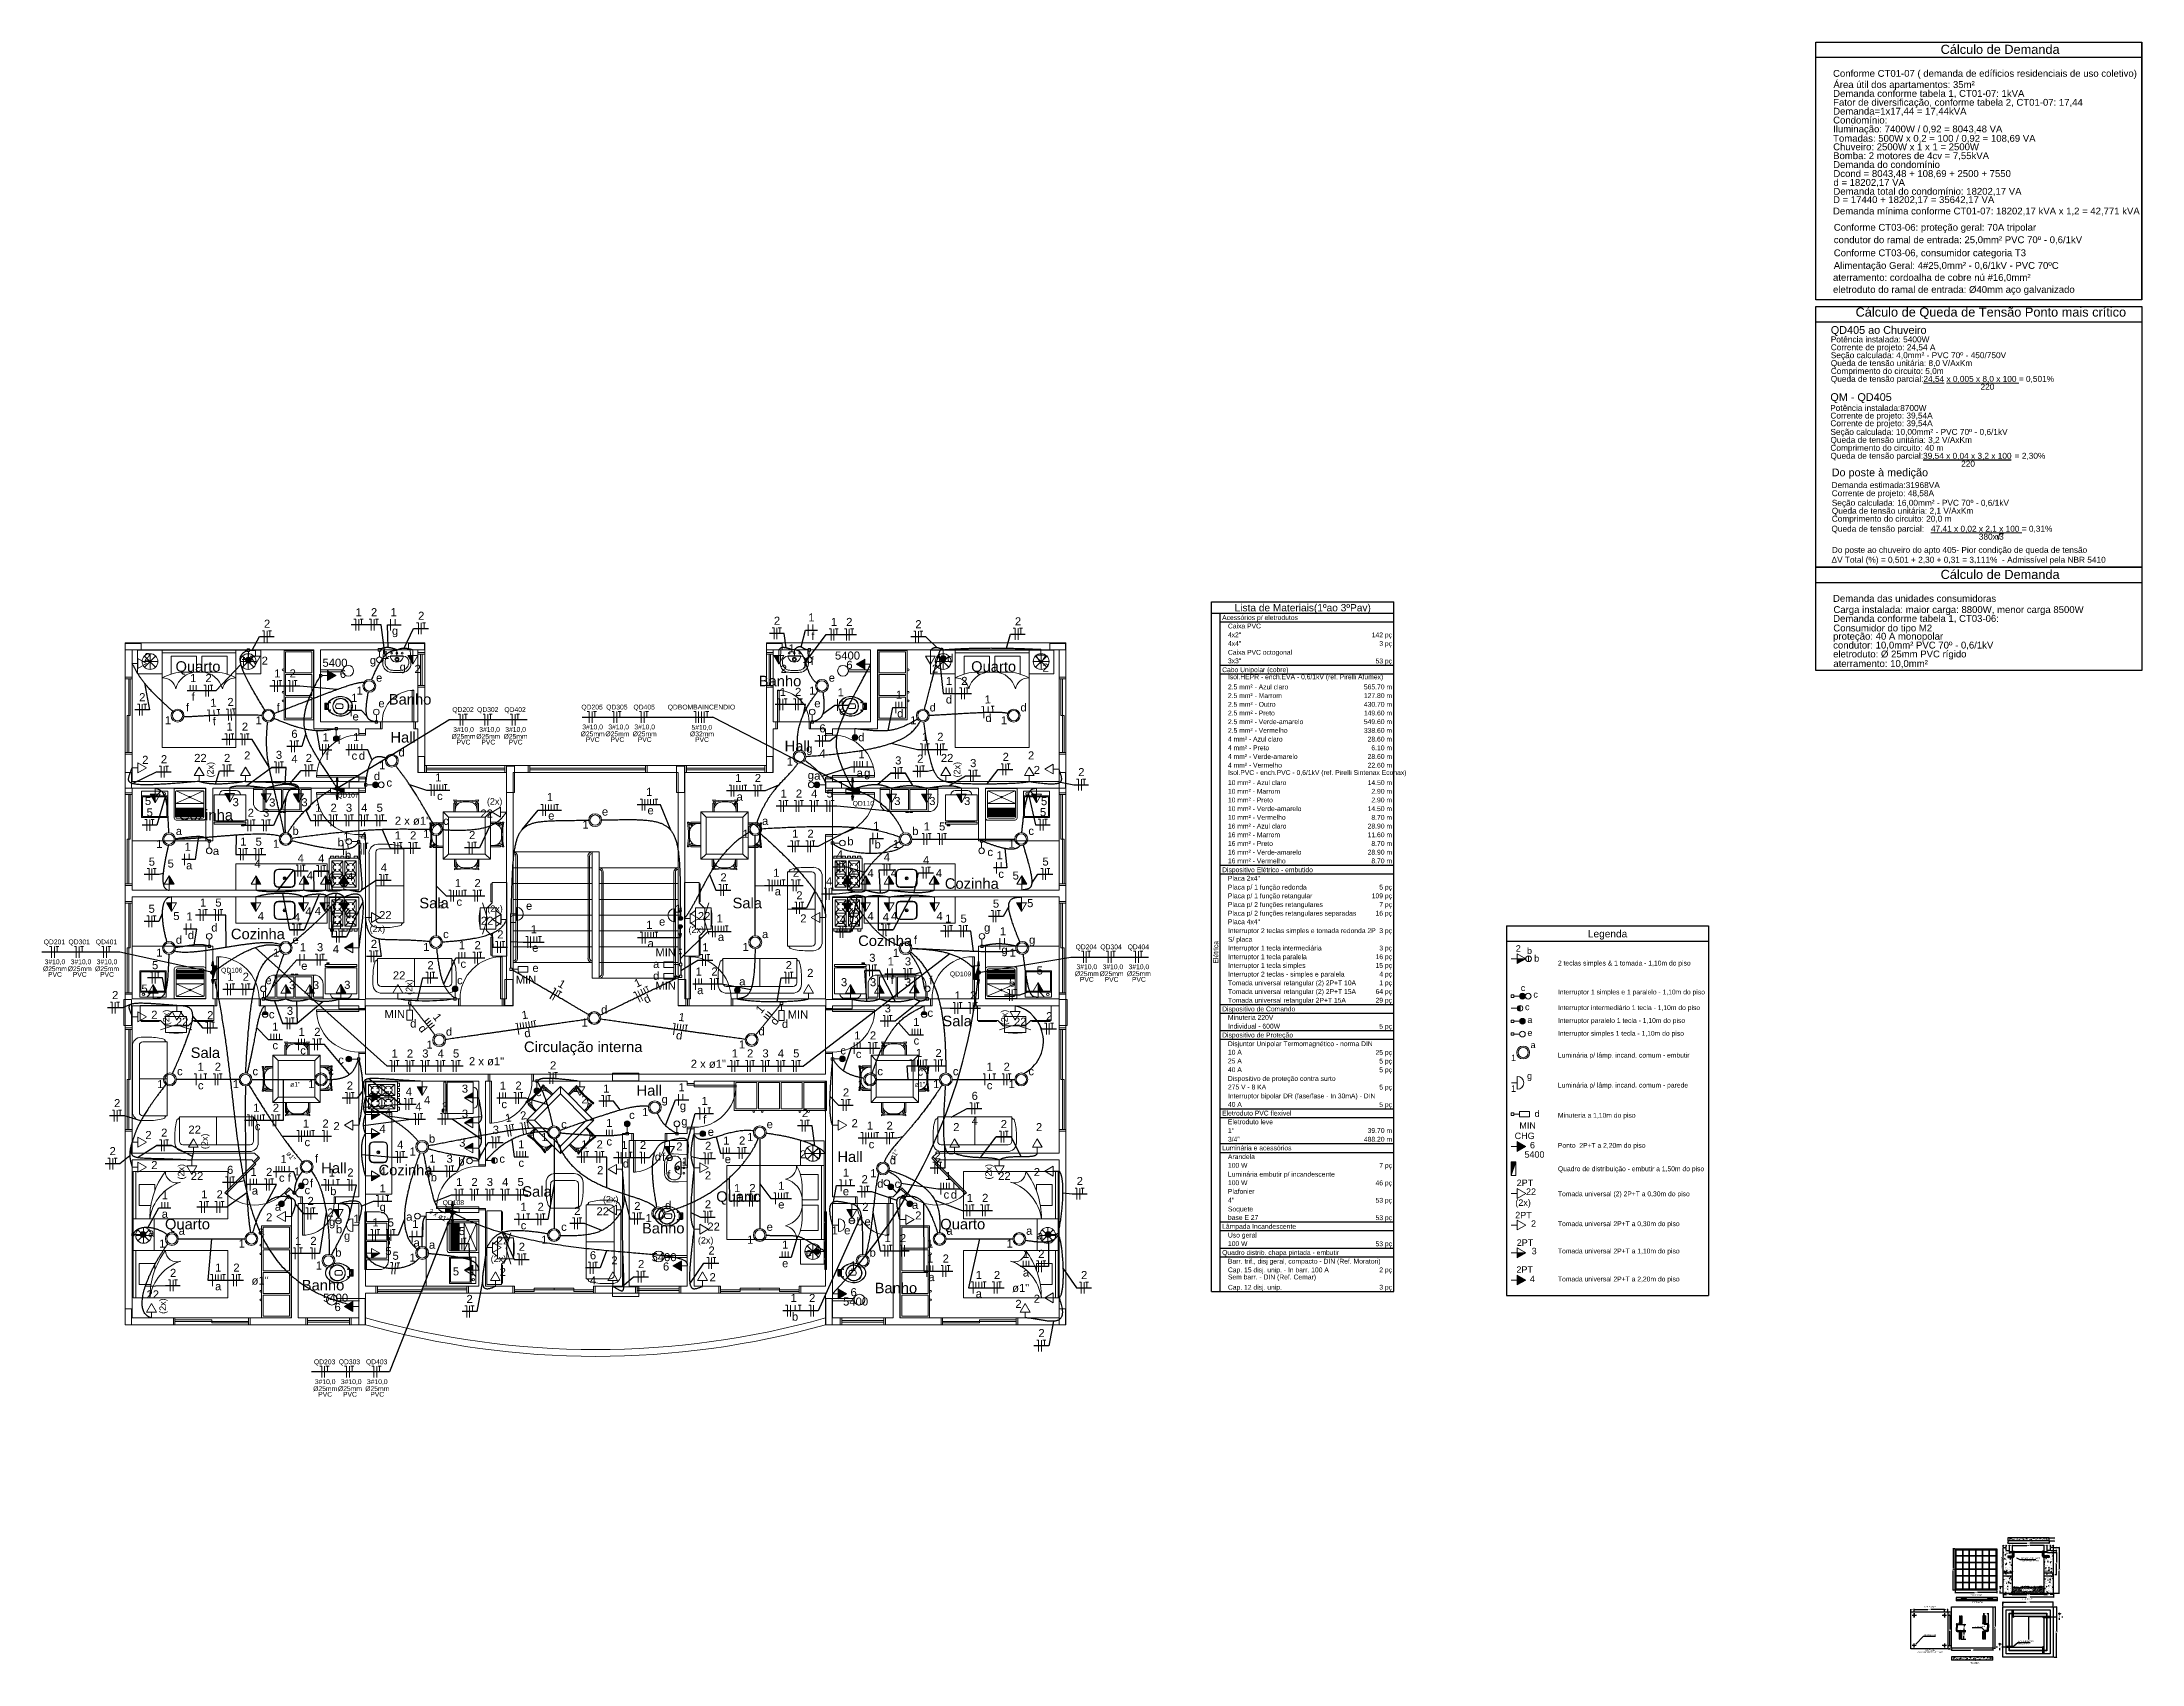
# Model space of a CAD drawing. Header units: inches. Extents: x -8.7 to 57.3, y -9.2 to 26.4.
# Drawn here: x -8.7 to 37.34, y -9.16 to 26.38 of the extents above; entities that cross this region are included whole.
import ezdxf
from ezdxf.enums import TextEntityAlignment as Align

# ---------------------------------------------------------------- set-up
doc = ezdxf.new("R2010")
doc.units = ezdxf.units.IN
doc.header["$MEASUREMENT"] = 0
for name, pattern in [('DASHDOT', [1, 0.5, -0.25, 0, -0.25]), ('DASHDOT2', [12.7, 6.35, -3.175, 0, -3.175]), ('HIDDEN2', [4.7625, 3.175, -1.5875])]:
    doc.linetypes.add(name, pattern=pattern)
for name, color, linetype in [('Alvenaria', 7, 'Continuous'), ('Cotas', 1, 'Continuous'), ('DETALHES', 6, 'Continuous'), ('ELE_CIRCUITOS', 7, 'Continuous'), ('nivel', 4, 'Continuous')]:
    doc.layers.add(name, color=color, linetype=linetype)
for name, color, linetype, lineweight in [('BASE', 7, 'Continuous', 5), ('DI-Linhas do quadro', 7, 'HIDDEN2', 30), ('DI-Textos do quadro', 5, 'Continuous', 20), ('DI-Título do quadro', 5, 'Continuous', 30), ('EL-Condutos', 8, 'Continuous', 30), ('EL-Fios', 1, 'Continuous', 20), ('EL-Pontos', 5, 'Continuous', 20), ('EL-Textos condutos', 7, 'Continuous', 20), ('EL-Textos fios', 7, 'Continuous', 30), ('EL-Textos pontos', 7, 'Continuous', 30), ('MOVEIS', 253, 'Continuous', 20), ('P-SIMBOL', 5, 'Continuous', 20), ('TEXTO', 7, 'Continuous', 20)]:
    doc.layers.add(name, color=color, linetype=linetype, lineweight=lineweight)
doc.styles.add('Arial', font='arial.ttf')
doc.styles.add('AVANGARD', font='', dxfattribs={"height": 0.075})
doc.styles.get('AVANGARD').set_extended_font_data('AvantGarde Bk BT')
doc.dimstyles.new('RICARDO-1-10', dxfattribs={"dimtxt": 0.02, "dimasz": 0.01, "dimexe": 0.01, "dimexo": 0.01, "dimgap": 0.01, "dimtad": 0, "dimtih": 1, "dimtoh": 1, "dimdec": 0, "dimlfac": 1000, "dimzin": 0, "dimdsep": 46, "dimtxsty": 'Arial', "dimblk": 'OBLIQUE', "dimcen": 0, "dimclrt": 4, "dimadec": 0, "dimazin": 0, "dimtfac": 1, "dimtdec": 0, "dimtofl": 0, "dimtmove": 0, "dimatfit": 3, "dimldrblk": 'CLOSEDBLANK', "dimfxl": 0, "dimtolj": 1, "dimtzin": 0, "dimarcsym": 0})
doc.dimstyles.get("Standard").update_dxf_attribs({"dimtxt": 0.18, "dimasz": 0.18, "dimexe": 0.18, "dimexo": 0.0625, "dimgap": 0.09, "dimtad": 0, "dimtih": 1, "dimtoh": 1, "dimdec": 4, "dimzin": 0, "dimdsep": 46, "dimtxsty": 'Standard', "dimcen": 0.09, "dimadec": 0, "dimazin": 0, "dimtfac": 1, "dimtdec": 4, "dimtofl": 0, "dimtmove": 0, "dimatfit": 3, "dimfxl": 0, "dimtolj": 1, "dimtzin": 0, "dimarcsym": 0})

msp = doc.modelspace()

# ---------------------------------------------------------------- texts
at = {"layer": 'DI-Textos do quadro', "char_height": 0.1059, "line_spacing_factor": 0.798, "style": 'Arial'}
for s, insert, width, attachment_point in [('Acessórios p/ eletrodutos', (17.1717, 13.6835), 3.246853, 7), ('4x2"', (17.2987, 13.3369), 0.566263, 7), ('Caixa PVC', (17.2987, 13.5279), 1.41143, 7), ('142 pç', (20.8962, 13.302), 0.867706, 9), ('4x4"', (17.2987, 13.1464), 0.566263, 7), ('Caixa PVC octogonal', (17.2987, 12.921), 2.745387, 7), ('3 pç', (20.8962, 13.1115), 0.546542, 9), ('Cabo Unipolar (cobre)', (17.1717, 12.5395), 2.841173, 7), ('3x3"', (17.2987, 12.7654), 0.566263, 7), ('Isol.HEPR - ench.EVA - 0,6/1kV (ref. Pirelli Afumex)', (17.2987, 12.3839), 6.648654, 7), ('53 pç', (20.8962, 12.7305), 0.707124, 9), ('2.5 mm² - Azul claro', (17.2987, 12.1934), 2.586214, 7), ('2.5 mm² - Marrom', (17.2987, 12.0029), 2.310126, 7), ('565.70 m', (20.8962, 12.1934), 1.204364, 9), ('127.80 m', (20.8962, 12.0029), 1.204364, 9), ('2.5 mm² - Outro', (17.2987, 11.8119), 2.036855, 7), ('2.5 mm² - Preto', (17.2987, 11.6214), 2.005865, 7), ('2.5 mm² - Verde-amarelo', (17.2987, 11.4309), 3.225724, 7), ('430.70 m', (20.8962, 11.8119), 1.204364, 9), ('549.60 m', (20.8962, 11.4309), 1.204364, 9), ('149.60 m', (20.8962, 11.6214), 1.204364, 9), ('4 mm² - Azul claro', (17.2987, 11.0494), 2.345341, 7), ('2.5 mm² - Vermelho', (17.2987, 11.2404), 2.552407, 7), ('338.60 m', (20.8962, 11.2404), 1.204364, 9), ('28.60 m', (20.8962, 11.0494), 1.043782, 9), ('4 mm² - Preto', (17.2987, 10.8589), 1.764992, 7), ('4 mm² - Verde-amarelo', (17.2987, 10.6684), 2.984851, 7), ('4 mm² - Vermelho', (17.2987, 10.4779), 2.311534, 7), ('28.60 m', (20.8962, 10.6684), 1.043782, 9), ('6.10 m', (20.8962, 10.8589), 0.8832, 9), ('10 mm² - Azul claro', (17.2987, 10.0964), 2.505923, 7), ('Isol.PVC - ench.PVC - 0,6/1kV (ref. Pirelli Sintenax Econax)', (17.2987, 10.2869), 7.643135, 7), ('22.60 m', (20.8962, 10.4779), 1.043782, 9), ('14.50 m', (20.8962, 10.0964), 1.043782, 9), ('10 mm² - Marrom', (17.2987, 9.9059), 2.229835, 7), ('10 mm² - Preto', (17.2987, 9.7154), 1.925574, 7), ('2.90 m', (20.8962, 9.9059), 0.8832, 9), ('2.90 m', (20.8962, 9.7154), 0.8832, 9), ('10 mm² - Verde-amarelo', (17.2987, 9.5244), 3.145433, 7), ('10 mm² - Vermelho', (17.2987, 9.3339), 2.472116, 7), ('16 mm² - Azul claro', (17.2987, 9.1434), 2.505923, 7), ('28.90 m', (20.8962, 9.1434), 1.043782, 9), ('14.50 m', (20.8962, 9.5244), 1.043782, 9), ('8.70 m', (20.8962, 9.3339), 0.8832, 9), ('16 mm² - Marrom', (17.2987, 8.9529), 2.229835, 7), ('16 mm² - Preto', (17.2987, 8.7619), 1.925574, 7), ('11.60 m', (20.8962, 8.9529), 1.043782, 9), ('8.70 m', (20.8962, 8.7619), 0.8832, 9), ('Dispositivo Elétrico - embutido', (17.1717, 8.1555), 3.89059, 7), ('16 mm² - Verde-amarelo', (17.2987, 8.5714), 3.145433, 7), ('16 mm² - Vermelho', (17.2987, 8.3809), 2.472116, 7), ('28.90 m', (20.8962, 8.5714), 1.043782, 9), ('8.70 m', (20.8962, 8.3809), 0.8832, 9), ('Placa 2x4"', (17.2987, 7.9999), 1.370581, 7), ('Placa p/ 1 função redonda', (17.2987, 7.774), 3.373629, 7), ('5 pç', (20.8962, 7.774), 0.546542, 9), ('Placa p/ 1 função retangular', (17.2987, 7.5835), 3.614502, 7), ('Placa p/ 2 funções retangulares', (17.2987, 7.393), 4.065258, 7), ('109 pç', (20.8962, 7.5835), 0.867706, 9), ('7 pç', (20.8962, 7.393), 0.546542, 9), ('Placa p/ 2 funções retangulares separadas', (17.2987, 7.2025), 5.495, 7), ('Placa 4x4"', (17.2987, 7.0464), 1.370581, 7), ('Interruptor 2 teclas simples e tomada redonda 2P', (17.2987, 6.821), 6.328899, 7), ('16 pç', (20.8962, 7.2025), 0.707124, 9), ('3 pç', (20.8962, 6.821), 0.546542, 9), ('S/ placa', (17.2987, 6.6305), 1.045191, 7), ('Interruptor 1 tecla intermediária', (17.2987, 6.44), 4.014548, 7), ('3 pç', (20.8962, 6.44), 0.546542, 9), ('Interruptor 1 tecla paralela', (17.2987, 6.249), 3.37222, 7), ('Interruptor 1 tecla simples', (17.2987, 6.0585), 3.325736, 7), ('Interruptor 2 teclas - simples e paralela', (17.2987, 5.868), 4.996351, 7), ('16 pç', (20.8962, 6.249), 0.707124, 9), ('15 pç', (20.8962, 6.0585), 0.707124, 9), ('4 pç', (20.8962, 5.868), 0.546542, 9), ('2 teclas simples & 1 tomada - 1,10m do piso', (24.5322, 6.1105), 5.689389, 7), ('Tomada universal retangular (2) 2P+T 10A', (17.2987, 5.6775), 5.483731, 7), ('Tomada universal retangular (2) 2P+T 15A', (17.2987, 5.4865), 5.483731, 7), ('64 pç', (20.8962, 5.4865), 0.707124, 9), ('1 pç', (20.8962, 5.6775), 0.546542, 9), ('Interruptor 1 simples e 1 paralelo - 1,10m do piso', (24.5322, 5.477), 6.296501, 7), ('Dispositivo de Comando', (17.1717, 5.1055), 3.134164, 7), ('Tomada universal retangular 2P+T 15A', (17.2987, 5.296), 5.051287, 7), ('29 pç', (20.8962, 5.296), 0.707124, 9), ('Interruptor intermediário 1 tecla - 1,10m do piso', (24.5322, 5.1345), 6.086618, 7), ('Dispositivo de Proteção', (17.1717, 4.5335), 3.038379, 7), ('Minuteria 220V', (17.2987, 4.9499), 1.943886, 7), ('Individual - 600W', (17.2987, 4.7589), 2.232652, 7), ('5 pç', (20.8962, 4.724), 0.546542, 9), ('Interruptor paralelo 1 tecla - 1,10m do piso', (24.5322, 4.852), 5.44429, 7), ('Interruptor simples 1 tecla - 1,10m do piso', (24.5322, 4.57), 5.397806, 7), ('10 A', (17.2987, 4.1874), 0.594435, 7), ('Disjuntor Unipolar Termomagnético - norma DIN', (17.2987, 4.343), 6.19649, 7), ('25 pç', (20.8962, 4.1525), 0.707124, 9), ('Luminária p/ lâmp. incand. comum - embutir', (24.5322, 4.0925), 5.638679, 7), ('40 A', (17.2987, 3.8059), 0.594435, 7), ('25 A', (17.2987, 3.9964), 0.594435, 7), ('Dispositivo de proteção contra surto', (17.2987, 3.5805), 4.6118, 7), ('5 pç', (20.8962, 3.9615), 0.546542, 9), ('5 pç', (20.8962, 3.771), 0.546542, 9), ('275 V - 8 KA', (17.2987, 3.4249), 1.638217, 7), ('Interruptor bipolar DR (fase/fase - In 30mA) - DIN', (17.2987, 3.1995), 6.30777, 7), ('5 pç', (20.8962, 3.39), 0.546542, 9), ('Luminária p/ lâmp. incand. comum - parede', (24.5322, 3.436), 5.573882, 7), ('Eletroduto PVC flexível', (17.1717, 2.8529), 2.970765, 7), ('40 A', (17.2987, 3.0434), 0.594435, 7), ('Eletroduto leve', (17.2987, 2.6624), 1.928391, 7), ('5 pç', (20.8962, 3.0085), 0.546542, 9), ('Minuteria a 1,10m do piso', (24.5322, 2.7745), 3.325736, 7), ('3/4"', (17.2987, 2.2809), 0.504284, 7), ('1"', (17.2987, 2.4719), 0.263411, 7), ('488.20 m', (20.8962, 2.2809), 1.204364, 9), ('39.70 m', (20.8962, 2.4719), 1.043782, 9), ('Luminária e acessórios', (17.1717, 2.0904), 2.973582, 7), ('Arandela', (17.2987, 1.8999), 1.156471, 7), ('Ponto  2P+T a 2,20m do piso', (24.5322, 2.115), 3.751137, 7), ('100 W', (17.2987, 1.7094), 0.833899, 7), ('100 W', (17.2987, 1.3279), 0.833899, 7), ('Luminária embutir p/ incandescente', (17.2987, 1.4835), 4.579402, 7), ('46 pç', (20.8962, 1.293), 0.707124, 9), ('7 pç', (20.8962, 1.6745), 0.546542, 9), ('Quadro de distribuição - embutir a 1,50m do piso', (24.5322, 1.602), 6.264103, 7), ('4"', (17.2987, 0.9469), 0.263411, 7), ('Plafonier', (17.2987, 1.1374), 1.140977, 7), ('53 pç', (20.8962, 0.912), 0.707124, 9), ('Tomada universal (2) 2P+T a 0,30m do piso', (24.5322, 1.054), 5.645722, 7), ('Lâmpada Incandescente', (17.1717, 0.34), 3.165154, 7), ('Soquete', (17.2987, 0.721), 1.07618, 7), ('base E 27', (17.2987, 0.5654), 1.301559, 7), ('53 pç', (20.8962, 0.5305), 0.707124, 9), ('Tomada universal 2P+T a 0,30m do piso', (24.5322, 0.3985), 5.213277, 7), ('100 W', (17.2987, -0.0061), 0.833899, 7), ('Uso geral', (17.2987, 0.1495), 1.236762, 7), ('53 pç', (20.8962, -0.041), 0.707124, 9), ('Quadro distrib. chapa pintada - embutir', (17.1717, -0.232), 5.010437, 7), ('Barr. trif., disj geral, compacto - DIN (Ref. Moratori)', (17.2987, -0.4225), 6.533148, 7), ('Tomada universal 2P+T a 1,10m do piso', (24.5322, -0.199), 5.213277, 7), ('Sem barr. - DIN (Ref. Cemar)', (17.2987, -0.7686), 3.769449, 7), ('Cap. 15 disj. unip. - In barr. 100 A', (17.2987, -0.613), 4.318808, 7), ('Cap. 12 disj. unip.', (17.2987, -0.9945), 2.312943, 7), ('3 pç', (20.8962, -0.9945), 0.546542, 9), ('2 pç', (20.8962, -0.613), 0.546542, 9), ('Tomada universal 2P+T a 2,20m do piso', (24.5322, -0.813), 5.213277, 7)]:
    msp.add_mtext(s, dxfattribs=dict(at, insert=insert, width=width, attachment_point=attachment_point))
at = {"layer": 'DI-Textos do quadro', "insert": (17.0868, 6.4325), "char_height": 0.1059, "width": 0.9649, "attachment_point": 8, "rotation": 90, "line_spacing_factor": 0.798, "style": 'Arial'}
msp.add_mtext('Elétrica', dxfattribs=at)
at = {"layer": 'DI-Título do quadro', "style": 'Arial'}
msp.add_text('Lista de Materiais(1ºao 3ºPav)', height=0.15885, dxfattribs=at).set_placement((18.9383, 13.8565), align=Align.BOTTOM_CENTER)
at = {"layer": 'DI-Título do quadro', "insert": (25.6202, 6.711), "char_height": 0.15885, "width": 1.731681, "attachment_point": 8, "line_spacing_factor": 0.798, "style": 'Arial'}
msp.add_mtext('Legenda', dxfattribs=at)
at = {"layer": 'EL-Textos condutos', "style": 'Arial'}
for s, rotation, p in [('ø1"', 90, (0.1333, 7.4965)), ('ø1"', 309.0296, (-3.3037, 1.9085)), ('ø1"', 53.8254, (10.0512, 1.948)), ('2 x ø1"', 331.2058, (-0.0407, 0.5905))]:
    msp.add_text(s, height=0.1059, rotation=rotation, dxfattribs=at).set_placement(p, align=Align.BOTTOM_CENTER)
for p in [(-3.1452, 3.4525), (10.5497, 3.4525)]:
    msp.add_text('ø1"', height=0.1059, dxfattribs=at).set_placement(p, align=Align.BOTTOM_CENTER)
at = {"layer": 'EL-Textos fios', "style": 'Arial'}
for s, p in [('1', (-1.7548, 13.7435)), ('2', (-1.4178, 13.7435)), ('1', (-0.9888, 13.745)), ('2', (-0.3847, 13.666)), ('1', (8.1698, 13.631)), ('2', (-3.7628, 13.4915)), ('g', (-0.9577, 13.338)), ('2', (7.4143, 13.557)), ('f', (8.2012, 13.224)), ('1', (8.6623, 13.531)), ('2', (8.9987, 13.531)), ('2', (10.5147, 13.481)), ('2', (12.6982, 13.5445)), ('1', (-5.3833, 12.3)), ('2', (-5.0463, 12.3)), ('1', (-3.5368, 12.403)), ('2', (-3.2003, 12.403)), ('1', (11.1847, 12.2385)), ('2', (11.5213, 12.2385)), ('2', (-6.4983, 11.881)), ('f', (-5.3833, 11.8925)), ('1', (-1.8533, 11.867)), ('1', (7.5418, 11.9975)), ('2', (7.8788, 11.9975)), ('1', (8.8127, 11.9885)), ('1', (10.0868, 11.9345)), ('d', (11.1847, 11.831)), ('e', (-1.8217, 11.4595)), ('e', (8.8443, 11.5815)), ('d', (10.1177, 11.527)), ('1', (-4.5853, 11.2355)), ('2', (-4.2483, 11.2355)), ('6', (-3.1633, 11.0785)), ('1', (-2.4773, 11.004)), ('1', (-1.8097, 11.0065)), ('6', (8.4117, 11.198)), ('1', (10.6587, 11.014)), ('2', (10.9957, 11.014)), ('2', (-6.0217, 10.5225)), ('2', (-4.6393, 10.5495)), ('3', (-3.5023, 10.6175)), ('3', (-3.5023, 10.6175)), ('4', (-3.1633, 10.5285)), ('2', (-2.8483, 10.55)), ('f', (-2.4463, 10.5965)), ('c', (-1.8493, 10.599)), ('d', (-1.6847, 10.599)), ('4', (8.4117, 10.648)), ('1', (9.2668, 10.631)), ('3', (10.0723, 10.4955)), ('3', (10.0723, 10.4955)), ('2', (10.5552, 10.5335)), ('3', (11.7157, 10.4375)), ('2', (12.4288, 10.5745)), ('1', (-0.0072, 10.1235)), ('1', (6.5653, 10.1105)), ('2', (6.9958, 10.1105)), ('a', (9.2272, 10.2235)), ('g', (9.3918, 10.2235)), ('2', (14.0853, 10.2395)), ('1', (-2.6412, 9.459)), ('2', (-2.3047, 9.459)), ('3', (-1.9678, 9.459)), ('4', (-1.6313, 9.459)), ('5', (-1.2942, 9.459)), ('c', (0.0243, 9.716)), ('a', (6.5968, 9.703)), ('1', (7.5597, 9.77)), ('2', (7.8963, 9.77)), ('4', (8.2332, 9.77)), ('5', (8.5698, 9.77)), ('5', (-6.3362, 9.3575)), ('2', (-4.1197, 9.349)), ('3', (-3.7828, 9.349)), ('1', (9.5888, 9.0625)), ('1', (10.6982, 9.0495)), ('5', (11.0352, 9.0495)), ('5', (13.2462, 9.362)), ('1', (-5.5017, 8.6045)), ('1', (-4.2843, 8.7155)), ('5', (-3.9478, 8.7155)), ('1', (-0.8972, 8.853)), ('2', (-0.5602, 8.853)), ('2', (0.7323, 8.8605)), ('1', (7.8133, 8.8905)), ('2', (8.1498, 8.8905)), ('b', (9.6197, 8.655)), ('5', (-6.2888, 8.2775)), ('a', (-5.4708, 8.197)), ('4', (-3.0248, 8.3525)), ('4', (-2.5743, 8.3485)), ('4', (-2.5743, 8.3485)), ('4', (-1.2027, 8.15)), ('4', (8.7918, 8.4355)), ('4', (9.8232, 8.3755)), ('4', (10.6828, 8.313)), ('1', (12.2963, 8.4175)), ('5', (13.3012, 8.28)), ('1', (0.4193, 7.807)), ('2', (0.8498, 7.807)), ('2', (6.2423, 7.9335)), ('1', (7.4002, 8.034)), ('2', (7.8308, 8.034)), ('4', (8.5553, 7.8465)), ('c', (12.3272, 8.01)), ('5', (-6.2932, 7.245)), ('1', (-5.1657, 7.381)), ('5', (-4.8287, 7.381)), ('c', (0.4502, 7.3995)), ('a', (7.4318, 7.6265)), ('2', (7.9057, 7.5395)), ('5', (12.2148, 7.357)), ('1', (-5.4637, 7.076)), ('d', (-5.4322, 6.6685)), ('4', (-3.1067, 7.061)), ('4', (-3.1067, 7.061)), ('4', (-2.1808, 6.906)), ('4', (-2.1808, 6.906)), ('4', (-2.1808, 6.906)), ('2', (1.3502, 6.6825)), ('4', (8.8598, 7.013)), ('4', (8.8598, 7.013)), ('4', (9.8003, 7.0635)), ('4', (9.8003, 7.0635)), ('1', (11.1677, 7.029)), ('5', (11.5047, 7.029)), ('1', (12.3697, 6.753)), ('1', (-2.9783, 6.403)), ('3', (-2.6023, 6.403)), ('2', (-1.4207, 6.4755)), ('1', (0.5073, 6.4475)), ('2', (0.8518, 6.4475)), ('g', (12.4008, 6.3455)), ('5', (-6.2167, 6.0085)), ('1', (-4.5663, 5.756)), ('2', (-4.2293, 5.756)), ('e', (-2.9472, 5.9955)), ('2', (-0.1797, 6.008)), ('c', (0.5383, 6.04)), ('1', (5.6997, 5.8695)), ('2', (6.0448, 5.8695)), ('2', (7.6732, 6.0095)), ('3', (9.5043, 6.1705)), ('3', (9.5043, 6.1705)), ('1', (9.9087, 6.0915)), ('3', (10.2852, 6.0915)), ('2', (-7.0928, 5.354)), ('a', (5.7307, 5.4625)), ('f', (9.9402, 5.684)), ('1', (11.3767, 5.347)), ('2', (11.7137, 5.347)), ('5', (12.5698, 5.627)), ('2', (-5.0087, 4.9125)), ('3', (-3.2618, 5.0085)), ('3', (-3.2618, 5.0085)), ('3', (-3.2618, 5.0085)), ('3', (9.8428, 5.0615)), ('2', (13.3815, 4.891)), ('1', (-3.5848, 4.661)), ('1', (-3.0057, 4.5475)), ('2', (-2.6608, 4.5475)), ('1', (9.1743, 4.4685)), ('2', (9.5192, 4.4685)), ('1', (10.4697, 4.764)), ('c', (-3.5848, 4.2535)), ('c', (-2.9743, 4.14)), ('1', (-0.9676, 4.0724)), ('2', (-0.6306, 4.0724)), ('3', (-0.2941, 4.0724)), ('4', (0.0429, 4.0724)), ('5', (0.3799, 4.0724)), ('1', (6.4897, 4.0755)), ('2', (6.8262, 4.0755)), ('3', (7.1632, 4.0755)), ('4', (7.5002, 4.0755)), ('5', (7.8367, 4.0755)), ('c', (9.2052, 4.0615)), ('c', (10.4697, 4.3565)), ('1', (10.5258, 4.0845)), ('2', (10.9563, 4.0845)), ('1', (-5.2178, 3.7835)), ('2', (-4.8417, 3.7835)), ('c', (10.5567, 3.677)), ('1', (12.0747, 3.7835)), ('2', (12.4507, 3.7835)), ('c', (-5.2178, 3.376)), ('2', (-1.9487, 3.3705)), ('4', (-0.6562, 3.2395)), ('4', (-0.6562, 3.2395)), ('1', (1.4038, 3.37)), ('2', (1.7488, 3.37)), ('1', (3.6717, 3.3045)), ('1', (5.3223, 3.334)), ('1', (5.8277, 3.033)), ('2', (8.9273, 3.2195)), ('6', (11.7487, 3.145)), ('c', (12.0747, 3.376)), ('2', (-7.0498, 2.9855)), ('1', (-4.0002, 2.8845)), ('2', (-3.5697, 2.8845)), ('1', (-2.9118, 2.5375)), ('2', (-2.4808, 2.5375)), ('4', (-0.4457, 2.91)), ('4', (-0.4457, 2.91)), ('3', (0.1388, 2.915)), ('3', (0.1388, 2.915)), ('c', (1.4347, 2.963)), ('1', (3.7378, 2.552)), ('g', (5.3537, 2.927)), ('f', (5.8277, 2.626)), ('2', (8.0282, 2.766)), ('4', (11.7487, 2.595)), ('2', (-6.0173, 2.338)), ('2', (-6.0173, 2.338)), ('c', (-3.9693, 2.477)), ('c', (-2.8803, 2.13)), ('4', (-0.8427, 2.0775)), ('3', (1.2512, 2.4015)), ('1', (1.8082, 2.084)), ('1', (3.1907, 2.081)), ('2', (3.5278, 2.081)), ('c', (3.7378, 2.145)), ('1', (6.3053, 2.1655)), ('2', (6.6502, 2.1655)), ('1', (9.4533, 2.4925)), ('2', (9.8837, 2.4925)), ('2', (12.3872, 2.527)), ('2', (12.3872, 2.527)), ('2', (-7.1472, 1.934)), ('1', (-3.4017, 1.758)), ('1', (-0.1382, 1.768)), ('3', (0.2378, 1.768)), ('c', (1.8082, 1.6765)), ('1', (4.0702, 2.068)), ('d', (4.1018, 1.6605)), ('2', (4.4778, 2.068)), ('2', (5.9053, 2.0505)), ('e', (6.3368, 1.758)), ('c', (9.4848, 2.085)), ('2', (10.9347, 1.8415)), ('6', (-4.5717, 1.524)), ('1', (-4.0612, 1.4775)), ('2', (-3.7163, 1.4775)), ('c', (-3.4413, 1.3505)), ('f', (-3.2767, 1.3505)), ('1', (-2.3432, 1.4645)), ('2', (-1.9358, 1.4645)), ('b', (-0.1072, 1.3605)), ('1', (0.4473, 1.257)), ('2', (0.7843, 1.257)), ('3', (1.1207, 1.257)), ('4', (1.4578, 1.257)), ('5', (1.7948, 1.257)), ('1', (7.5092, 1.1735)), ('1', (8.9258, 1.4615)), ('2', (9.3362, 1.3175)), ('1', (11.1672, 1.389)), ('2', (14.0518, 1.279)), ('1', (-6.0047, 0.9675)), ('1', (-5.1382, 0.9865)), ('2', (-4.8012, 0.9865)), ('a', (-4.0297, 1.07)), ('2', (-2.8077, 0.842)), ('b', (-2.3123, 1.057)), ('1', (-1.2277, 1.118)), ('1', (1.8578, 0.714)), ('2', (2.2342, 0.714)), ('2', (4.3533, 0.732)), ('2', (5.9013, 0.768)), ('1', (6.5403, 1.1235)), ('2', (6.8767, 1.1235)), ('e', (7.5092, 0.766)), ('e', (8.9258, 1.054)), ('c', (11.1278, 0.982)), ('d', (11.2922, 0.982)), ('1', (11.6408, 0.909)), ('2', (11.9778, 0.909)), ('a', (-6.0047, 0.56)), ('1', (-1.3873, 0.37)), ('g', (-1.2277, 0.7105)), ('5', (-1.0502, 0.37)), ('1', (-0.5152, 0.337)), ('c', (1.8578, 0.3065)), ('2', (3.0377, 0.6245)), ('1', (-3.0827, -0.033)), ('2', (-2.7462, -0.033)), ('a', (-0.4842, -0.0705)), ('5', (0.5068, 0.182)), ('2', (1.8217, -0.1625)), ('1', (7.5932, -0.116)), ('1', (9.8402, 0.028)), ('2', (10.1773, 0.028)), ('1', (-4.8342, -0.6195)), ('2', (-4.4347, -0.6195)), ('6', (3.3807, -0.3485)), ('2', (4.4358, -0.5405)), ('2', (5.9802, -0.2445)), ('e', (7.5932, -0.5235)), ('1', (10.7688, -0.4195)), ('2', (11.1137, -0.4195)), ('1', (12.8727, -0.3185)), ('2', (13.2093, -0.3185)), ('2', (-5.8232, -0.7345)), ('a', (-4.8342, -1.027)), ('4', (3.3807, -0.8985)), ('a', (10.7997, -0.827)), ('1', (11.8383, -0.7805)), ('2', (12.2378, -0.7805)), ('a', (12.8727, -0.726)), ('2', (14.1468, -0.783)), ('2', (0.6773, -1.3055)), ('1', (7.7782, -1.2855)), ('2', (8.1858, -1.2855)), ('a', (11.8383, -1.188)), ('b', (7.8097, -1.693)), ('2', (13.2122, -2.0545))]:
    msp.add_text(s, height=0.1765, dxfattribs=at).set_placement(p, align=Align.BOTTOM_CENTER)
for s, rotation, p in [('1', 2.772, (-4.9328, 11.7595)), ('2', 2.772, (-4.5572, 11.7775)), ('1', 2.342, (12.0392, 11.8325)), ('f', 2.772, (-4.9132, 11.3525)), ('d', 2.342, (12.0557, 11.4255)), ('1', 0.875, (-2.0217, 8.83)), ('4', 0.875, (-1.6458, 8.836)), ('b', 0.875, (-1.9843, 8.4235)), ('2', 358.933, (2.5042, 3.812)), ('1', 9.055, (1.5462, 2.6655)), ('2', 9.055, (1.8787, 2.7185)), ('5', 357.462, (-0.9512, -0.36))]:
    msp.add_text(s, height=0.1765, rotation=rotation, dxfattribs=at).set_placement(p, align=Align.BOTTOM_CENTER)
for s, p in [('2 x ø1"', (-0.9627, 9.175)), ('2 x ø1"', (5.523, 3.8475)), ('ø1"', (-4.1037, -0.9035)), ('ø1"', (12.5687, -1.0645))]:
    msp.add_text(s, height=0.1765, dxfattribs=at).set_placement(p, align=Align.BOTTOM_LEFT)
msp.add_text('2 x ø1"', height=0.1765, dxfattribs=at).set_placement((1.4342, 3.9032), align=Align.BOTTOM_RIGHT)
at = {"layer": 'EL-Textos fios', "char_height": 0.1765, "width": 0.277763, "attachment_point": 8, "line_spacing_factor": 0.798, "style": 'Arial'}
for s, insert in [('1', (2.4363, 9.7447)), ('1', (4.6123, 9.8607)), ('e', (2.4673, 9.3372)), ('e', (4.6433, 9.4532)), ('1', (2.0843, 6.8487)), ('1', (4.6153, 6.9457)), ('1', (6.1558, 7.0852)), ('e', (2.1153, 6.4412)), ('a', (4.6463, 6.5382)), ('1', (5.8458, 6.4557)), ('a', (6.1868, 6.6782))]:
    msp.add_mtext(s, dxfattribs=dict(at, insert=insert))
for s, insert, rotation in [('1', (2.6527, 5.6608), 329.627), ('1', (4.398, 5.6845), 25.723), ('1', (-0.0991, 4.9567), 308.443), ('1', (1.8975, 4.9732), 8.113), ('d', (4.603, 5.3315), 25.723), ('1', (5.3153, 4.9237), 352.098), ('1', (7.1107, 5.1284), 50.71), ('d', (-0.4181, 4.7037), 308.443), ('d', (1.955, 4.5697), 8.113), ('d', (5.2593, 4.5202), 352.098), ('d', (7.4257, 4.8704), 50.71)]:
    msp.add_mtext(s, dxfattribs=dict(at, insert=insert, rotation=rotation))
at = {"layer": 'EL-Textos pontos', "style": 'Arial'}
for s, p in [('2', (-6.3877, 12.7615)), ('2', (-3.8138, 12.682)), ('1', (-1.1558, 12.806)), ('1', (7.7378, 12.9535)), ('5400', (8.9597, 12.7945)), ('5400', (-2.2753, 12.6365)), ('6', (-2.1002, 12.393)), ('e', (-1.3062, 12.309)), ('g', (-0.7893, 12.5475)), ('2', (-0.4617, 12.5025)), ('2', (7.5638, 12.5025)), ('f', (8.0233, 12.6035)), ('e', (8.6163, 12.309)), ('6', (9.0032, 12.5905)), ('2', (10.8788, 12.5075)), ('2', (13.3023, 12.528)), ('1', (-1.7332, 12.0265)), ('1', (8.1892, 12.0265)), ('1', (-5.9362, 11.3745)), ('f', (-5.5092, 11.657)), ('1', (-3.9457, 11.3745)), ('f', (-3.5187, 11.657)), ('1', (10.4017, 11.3745)), ('d', (10.8287, 11.657)), ('1', (12.3918, 11.3745)), ('d', (12.8187, 11.657)), ('2', (-6.4333, 10.5085)), ('22', (-5.2248, 10.5505)), ('2', (-4.1988, 10.605)), ('1', (-1.2397, 10.3885)), ('d', (-0.8127, 10.6705)), ('1', (7.6963, 10.472)), ('g', (8.1233, 10.754)), ('22', (11.1427, 10.5505)), ('2', (12.9842, 10.605)), ('2', (13.1103, 10.287)), ('5', (-6.3738, 9.6065)), ('3', (-4.4507, 9.581)), ('3', (-3.6492, 9.5735)), ('3', (-2.9432, 9.579)), ('3', (10.0518, 9.606)), ('3', (10.8187, 9.606)), ('3', (11.5828, 9.606)), ('5', (13.2688, 9.6025)), ('c', (0.1563, 9.1705)), ('22', (1.0502, 9.3315)), ('a', (7.1537, 9.1705)), ('1', (-6.1237, 8.666)), ('a', (-5.6967, 8.9485)), ('1', (-3.5652, 8.6695)), ('b', (-3.1383, 8.952)), ('1', (-0.2707, 8.8885)), ('1', (6.7268, 8.8885)), ('1', (10.0213, 8.666)), ('b', (10.4482, 8.9485)), ('1', (12.5582, 8.67)), ('c', (12.9853, 8.952)), ('5', (-5.8752, 8.236)), ('4', (-3.9722, 8.236)), ('4', (-2.8253, 7.9775)), ('4', (-2.3542, 7.9775)), ('4', (-1.9378, 7.948)), ('4', (9.0747, 7.997)), ('4', (9.4657, 8.0265)), ('4', (9.9752, 8.0265)), ('4', (10.9652, 8.0265)), ('5', (12.6468, 7.973)), ('4', (-2.8558, 7.188)), ('4', (-2.6482, 7.1985)), ('5', (12.9652, 7.3683)), ('5', (-5.7513, 7.0855)), ('4', (-3.9003, 7.0855)), ('4', (-1.9777, 7.1225)), ('22', (-1.1712, 7.1065)), ('22', (1.0588, 6.9815)), ('22', (5.8178, 7.0845)), ('2', (7.9932, 7.0335)), ('4', (9.0523, 7.1145)), ('4', (9.4652, 7.0855)), ('4', (9.9812, 7.0855)), ('4', (10.9782, 7.0855)), ('1', (-6.1237, 6.2835)), ('d', (-5.6967, 6.566)), ('1', (-3.5648, 6.2835)), ('e', (-3.1378, 6.566)), ('4', (-2.2538, 6.3615)), ('1', (-0.2707, 6.408)), ('c', (0.1563, 6.69)), ('1', (6.7268, 6.408)), ('a', (7.1537, 6.69)), ('1', (10.0213, 6.2795)), ('f', (10.4482, 6.562)), ('1', (12.5798, 6.2835)), ('g', (13.0068, 6.566)), ('22', (-0.8692, 5.7855)), ('2', (8.1438, 5.84)), ('5', (13.1743, 5.893)), ('5', (-6.4493, 5.4945)), ('3', (-3.2142, 5.5725)), ('3', (-2.6923, 5.573)), ('3', (-2.0057, 5.5785)), ('3', (8.8842, 5.636)), ('3', (9.5207, 5.636)), ('3', (10.2878, 5.637)), ('2', (-6.2342, 4.922)), ('22', (-5.6263, 4.772)), ('22', (12.7472, 4.771)), ('c', (-5.6762, 3.6845)), ('c', (-4.0207, 3.6845)), ('c', (-2.3647, 3.6845)), ('c', (9.6747, 3.6845)), ('c', (11.3308, 3.6845)), ('c', (12.9863, 3.6845)), ('1', (-6.1037, 3.402)), ('1', (-4.4477, 3.402)), ('1', (-2.7917, 3.402)), ('4', (-1.1333, 3.165)), ('4', (-0.2552, 3.053)), ('3', (0.5738, 3.3025)), ('2', (3.1942, 3.0665)), ('g', (4.9533, 3.0725)), ('1', (9.2477, 3.402)), ('1', (10.9038, 3.402)), ('1', (12.5593, 3.402)), ('4', (-1.1038, 2.785)), ('3', (0.5738, 2.7535)), ('1', (4.5263, 2.7905)), ('2', (9.1173, 2.545)), ('2', (-6.3633, 2.2855)), ('22', (-5.3507, 2.405)), ('2', (-2.2407, 2.4815)), ('4', (-1.2308, 2.422)), ('b', (-0.1467, 2.2075)), ('3', (0.5153, 2.118)), ('1', (2.3167, 2.2425)), ('c', (2.7437, 2.5245)), ('1', (6.8277, 2.2425)), ('e', (7.2547, 2.5245)), ('2', (11.3462, 2.4595)), ('2', (13.1587, 2.4595)), ('2', (-6.2342, 1.628)), ('f', (-2.6793, 1.771)), ('1', (-0.5737, 1.925)), ('d', (4.8027, 1.8105)), ('f', (4.9303, 1.8045)), ('2', (5.2748, 2.036)), ('1', (5.3953, 1.7055)), ('2', (7.9857, 1.8635)), ('d', (9.9552, 1.7325)), ('22', (-5.2988, 1.3905)), ('1', (-3.1063, 1.489)), ('4', (-1.2308, 1.495)), ('2', (3.5398, 1.5165)), ('f', (5.0448, 1.4195)), ('2', (5.9013, 1.401)), ('1', (9.5277, 1.4505)), ('22', (12.3993, 1.3905)), ('2', (13.1103, 1.4735)), ('d', (5.0282, 0.7475)), ('2', (9.3518, 0.7115)), ('2', (-3.7178, 0.4835)), ('2', (-2.3742, 0.589)), ('g', (-2.3373, 0.3825)), ('b', (-2.1848, 0.2215)), ('1', (-1.8033, 0.451)), ('c', (2.7437, 0.2745)), ('22', (3.5943, 0.614)), ('1', (4.6013, 0.4655)), ('22', (6.0248, 0.2795)), ('e', (7.2547, 0.2745)), ('b', (9.2268, 0.3935)), ('e', (9.3998, 0.3925)), ('2', (10.5122, 0.524)), ('1', (-6.0602, -0.093)), ('a', (-5.6333, 0.1895)), ('1', (-4.3178, -0.093)), ('a', (-3.8908, 0.1895)), ('g', (-2.0088, 0.0795)), ('a', (-0.1467, -0.1175)), ('22', (1.4092, -0.022)), ('1', (2.3167, -0.0075)), ('1', (6.8277, -0.0075)), ('1', (8.6798, 0.1965)), ('e', (8.9548, 0.1975)), ('1', (10.7698, -0.094)), ('a', (11.1967, 0.1885)), ('1', (12.5147, -0.094)), ('a', (12.9418, 0.1885)), ('1', (-2.6273, -0.573)), ('b', (-2.2003, -0.2905)), ('5', (-1.1038, -0.2555)), ('1', (-0.5737, -0.4)), ('2', (3.8523, -0.46)), ('5400', (4.9388, -0.3905)), ('6', (4.9823, -0.5945)), ('1', (9.0838, -0.573)), ('b', (9.5107, -0.2905)), ('5', (0.3768, -0.702)), ('2', (1.4038, -0.7145)), ('2', (6.0043, -0.8295)), ('22', (-6.2693, -1.2065)), ('5400', (-2.2607, -1.2795)), ('6', (-2.2172, -1.4835)), ('5400', (9.1372, -1.3625)), ('6', (9.0938, -1.1585)), ('2', (12.7082, -1.414)), ('2', (13.1103, -1.302))]:
    msp.add_text(s, height=0.1765, dxfattribs=at).set_placement(p, align=Align.BOTTOM_CENTER)
for s, p in [('f', (-4.2447, 12.668)), ('f', (8.2178, 12.677)), ('d', (11.2828, 12.7355)), ('g', (-1.3733, 12.6925)), ('f', (-2.1477, 10.946)), ('d', (9.3317, 11.003)), ('g', (8.2248, 10.1745)), ('a', (8.3658, 10.1625)), ('b', (-2.0798, 8.703)), ('a', (-4.8148, 8.5135)), ('c', (12.1502, 8.4885)), ('c', (-3.6002, 4.932)), ('c', (10.8362, 4.9655)), ('c', (-2.0802, 3.9355)), ('c', (2.2513, 3.227)), ('b', (0.5663, 1.7055)), ('d', (9.7477, 1.2215)), ('c', (10.1152, 1.218)), ('a', (-3.4548, 0.7155)), ('a', (-0.5767, 0.497)), ('a', (13.2492, 0.088)), ('e', (8.1803, -0.2835))]:
    msp.add_text(s, height=0.1765, dxfattribs=at).set_placement(p, align=Align.BOTTOM_RIGHT)
for s, height, p in [('e', 0.1765, (-1.3242, 11.7485)), ('e', 0.1765, (8.2312, 11.7485)), ('d', 0.1765, (-1.4227, 10.1535)), ('c', 0.1765, (-1.1467, 10.0095)), ('QD107', 0.1059, (-2.2252, 9.791)), ('QD110', 0.1059, (9.0723, 9.6105)), ('b', 0.1765, (8.9563, 8.724)), ('d', 0.1765, (-4.9863, 6.833)), ('g', 0.1765, (11.9518, 6.833)), ('QD106', 0.1059, (-4.7717, 5.9555)), ('QD109', 0.1059, (11.2033, 5.8735)), ('e', 0.1765, (-3.8003, 5.6795)), ('c', 0.1765, (0.4003, 5.6795)), ('a', 0.1765, (6.5858, 5.653)), ('f', 0.1765, (10.7532, 5.6795)), ('c', 0.1765, (8.8033, 4.14)), ('c', 0.1765, (4.1723, 2.7255)), ('g', 0.1765, (5.3163, 2.5865)), ('e', 0.1765, (5.8953, 2.357)), ('c', 0.1765, (1.3282, 1.767)), ('f', 0.1765, (-2.8253, 1.2305)), ('c', 0.1765, (-2.9417, 1.079)), ('QD108', 0.1059, (0.0848, 0.862)), ('a', 0.1765, (10.3722, 0.756)), ('a', 0.1765, (-6.3733, 0.1455))]:
    msp.add_text(s, height=height, dxfattribs=at).set_placement(p, align=Align.BOTTOM_LEFT)
at = {"layer": 'EL-Textos pontos', "char_height": 0.1765, "attachment_point": 8, "line_spacing_factor": 0.798, "style": 'Arial'}
for s, insert, width in [('1', (3.2173, 9.1427), 0.277763), ('e', (3.6443, 9.4252), 0.277763), ('e', (1.9803, 7.3612), 0.277763), ('1', (5.2473, 7.3002), 0.277763), ('1', (1.6298, 7.0752), 0.277763), ('e', (4.8968, 7.0147), 0.277763), ('MIN', (4.9743, 6.3412), 0.916132), ('e', (2.1213, 5.9977), 0.277763), ('d', (4.7663, 5.8262), 0.277763), ('a', (4.7663, 6.0852), 0.277763), ('MIN', (1.9133, 5.7417), 0.916132), ('MIN', (4.9743, 5.6102), 0.916132), ('MIN', (-0.9647, 4.9887), 0.916132), ('d', (3.6253, 5.0872), 0.277763), ('MIN', (7.8743, 4.9812), 0.916132), ('d', (-0.5582, 4.7807), 0.277763), ('d', (0.2258, 4.6027), 0.277763), ('1', (3.1983, 4.8052), 0.277763), ('d', (7.0758, 4.6082), 0.277763), ('d', (7.5913, 4.7732), 0.277763), ('1', (-0.2012, 4.3202), 0.277763), ('1', (6.6488, 4.3262), 0.277763)]:
    msp.add_mtext(s, dxfattribs=dict(at, insert=insert, width=width))
at = {"layer": 'P-SIMBOL', "style": 'Arial'}
for p in [(-4.8948, 10.2645), (11.4727, 10.2645), (-0.5393, 5.4995), (-5.0207, 2.119), (-5.9392, -1.4925)]:
    msp.add_text('(2x)', height=0.1412, rotation=90, dxfattribs=at).set_placement(p, align=Align.BOTTOM_LEFT)
for p in [(1.3947, 9.6265), (1.4033, 7.2765), (3.9388, 0.909)]:
    msp.add_text('(2x)', height=0.1412, dxfattribs=at).set_placement(p, align=Align.BOTTOM_RIGHT)
for p in [(-1.5157, 6.835), (5.4733, 6.813), (5.6803, 0.0075), (1.1387, -0.3975)]:
    msp.add_text('(2x)', height=0.1412, dxfattribs=at).set_placement(p, align=Align.BOTTOM_LEFT)
for p in [(-5.8633, 5.1745), (12.5102, 5.1735), (-5.5358, 1.793), (12.1623, 1.793)]:
    msp.add_text('(2x)', height=0.1412, rotation=90, dxfattribs=at).set_placement(p, align=Align.BOTTOM_RIGHT)
at = {"layer": 'P-SIMBOL', "char_height": 0.1412, "line_spacing_factor": 0.798, "style": 'Arial'}
for s, insert, width, attachment_point in [('2', (23.6638, 6.4456), 0.221343, 8), ('b', (23.9093, 6.3931), 0.221343, 8), ('b', (24.0667, 6.2266), 0.221343, 8), ('c', (23.7183, 5.5806), 0.199985, 7), ('c', (23.9943, 5.4366), 0.199985, 7), ('c', (23.8102, 5.1621), 0.199985, 7), ('a', (23.8633, 4.8801), 0.221343, 7), ('e', (23.8633, 4.5961), 0.221343, 7), ('1', (23.5602, 4.0491), 0.221343, 8), ('a', (23.9872, 4.3311), 0.221343, 8), ('g', (23.9103, 3.6125), 0.221343, 8), ('1', (23.5602, 3.3736), 0.221343, 8), ('d', (24.0757, 2.8221), 0.221343, 8), ('CHG', (23.8032, 2.3366), 0.883429, 8), ('MIN', (23.8678, 2.5661), 0.730042, 8), ('5400', (24.0177, 1.9286), 0.885371, 8), ('6', (23.9737, 2.1326), 0.221343, 8), ('2PT', (23.8092, 1.3101), 0.730042, 8), ('(2x)', (23.5987, 0.8326), 0.681502, 7), ('22', (23.9428, 1.1161), 0.442685, 8), ('2PT', (23.7767, 0.6031), 0.730042, 8), ('2', (23.9973, 0.4156), 0.221343, 8), ('2PT', (23.8102, -0.0009), 0.730042, 8), ('2PT', (23.8032, -0.5914), 0.730042, 8), ('3', (24.0108, -0.1879), 0.221343, 8), ('4', (23.9737, -0.7954), 0.221343, 8)]:
    msp.add_mtext(s, dxfattribs=dict(at, insert=insert, width=width, attachment_point=attachment_point))
at = {"layer": 'TEXTO'}
for s, height, style, p in [('Conforme CT01-07 ( demanda de edíficios residenciais de uso coletivo)', 0.149987, 'Arial', (30.5625, 25.6185)), ('Área útil dos apartamentos: 35m²', 0.149987, 'Arial', (30.5711, 25.3733)), ('Demanda conforme tabela 1, CT01-07: 1kVA', 0.149987, 'Arial', (30.5649, 25.179)), ('Fator de diversificação, conforme tabela 2, CT01-07: 17,44', 0.149987, 'Arial', (30.5649, 24.9843)), ('Demanda=1x17,44 = 17,44kVA', 0.149987, 'Arial', (30.5649, 24.7896)), ('Condomínio:', 0.149987, 'Arial', (30.5649, 24.595)), ('Iluminação: 7400W / 0,92 = 8043,48 VA', 0.149987, 'Arial', (30.5649, 24.4003)), ('Tomadas: 500W x 0,2 = 100 / 0,92 = 108,69 VA', 0.149987, 'Arial', (30.5649, 24.1947)), ('Chuveiro: 2500W x 1 x 1 = 2500W', 0.149987, 'Arial', (30.5649, 24.009)), ('Bomba: 2 motores de 4cv = 7,55kVA', 0.149987, 'Arial', (30.5649, 23.8144)), ('Demanda do condomínio', 0.149987, 'Arial', (30.5649, 23.6197)), ('Dcond = 8043,48 + 108,69 + 2500 + 7550 ', 0.149987, 'Arial', (30.5705, 23.4231)), ('d = 18202,17 VA', 0.149987, 'Arial', (30.5715, 23.2288)), ('Demanda total do condomínio: 18202,17 VA', 0.149987, 'Arial', (30.571, 23.0341)), ('Demanda mínima conforme CT01-07: 18202,17 kVA x 1,2 = 42,771 kVA', 0.149938, 'Arial', (30.5625, 22.6021)), ('D = 17440 + 18202,17 = 35642,17 VA', 0.1499, 'Arial', (30.5636, 22.8518)), ('condutor do ramal de entrada: 25,0mm² PVC 70º - 0,6/1kV', 0.149938, 'Arial', (30.579, 21.9726)), ('Conforme CT03-06: proteção geral: 70A tripolar', 0.149938, 'Arial', (30.579, 22.2447)), ('Conforme CT03-06, consumidor categoria T3', 0.149938, 'Arial', (30.579, 21.6861)), ('aterramento: cordoalha de cobre nú #16,0mm²', 0.149938, 'Arial', (30.5622, 21.1465)), ('Alimentação Geral: 4#25,0mm² - 0,6/1kV - PVC 70ºC', 0.149938, 'Arial', (30.579, 21.4096)), ('eletroduto do ramal de entrada: %%C40mm aço galvanizado', 0.149938, 'Arial', (30.5625, 20.8835)), ('Potência instalada:8700W', 0.130085, 'Arial', (30.4997, 18.2952)), ('QM - QD405', 0.17002, 'Arial', (30.5035, 18.5146)), ('Corrente de projeto: 39,54A', 0.130085, 'Arial', (30.5047, 18.1298)), ('Corrente de projeto: 39,54A', 0.130085, 'Arial', (30.5047, 17.9607)), ('Seção calculada: 10,00mm² - PVC 70º - 0,6/1kV', 0.130085, 'Arial', (30.5056, 17.7717)), ('Comprimento do circuito: 40 m', 0.130085, 'Arial', (30.5047, 17.4221)), ('Queda de tensão unitária: 3,2 V/AxKm', 0.130085, 'Arial', (30.5059, 17.5969)), ('Queda de tensão parcial:', 0.130085, 'Arial', (30.5059, 17.2472)), ('Do poste à medição', 0.17002, 'Arial', (30.5332, 16.8637)), ('39,54 x 0,04 x 3,2 x 100', 0.130085, 'Arial', (32.5366, 17.2472)), ('                                                                 220', 0.130085, 'Arial', (30.0893, 17.0741)), (' = 2,30%%%', 0.13008, 'Arial', (34.4941, 17.2472)), ('Demanda estimada:31968VA', 0.130085, 'Arial', (30.5294, 16.6062)), ('Seção calculada: 16,00mm² - PVC 70º - 0,6/1kV', 0.130085, 'Arial', (30.5352, 16.2177)), ('Corrente de projeto: 48,58A', 0.130085, 'Arial', (30.5344, 16.428)), ('Queda de tensão unitária: 2,1 V/AxKm', 0.130085, 'Arial', (30.5356, 16.0429)), ('Comprimento do circuito: 20,0 m', 0.130085, 'Arial', (30.5344, 15.8681)), ('Do poste ao chuveiro do apto 405- Pior condição de queda de tensão', 0.1301, 'Arial', (30.5373, 15.1861)), ('ΔV Total (%%%) = 0,501 + 2,30 + 0,31 = 3,111%%%  - Admissível pela NBR 5410 ', 0.1301, 'Arial', (30.5299, 14.9694)), ('Demanda das unidades consumidoras', 0.149987, 'Arial', (30.5625, 14.1124)), ('Carga instalada: maior carga: 8800W, menor carga 8500W', 0.149987, 'Arial', (30.5711, 13.8672)), ('Demanda conforme tabela 1, CT03-06:', 0.149987, 'Arial', (30.5649, 13.6729)), ('proteção: 40 A monopolar', 0.149987, 'Arial', (30.5649, 13.2836)), ('Consumidor do tipo M2', 0.149987, 'Arial', (30.5687, 13.4639)), ('condutor: 10,0mm² PVC 70º - 0,6/1kV', 0.149987, 'Arial', (30.5649, 13.0889)), ('eletroduto: %%C 25mm PVC rígido', 0.149987, 'Arial', (30.5649, 12.8942)), ('aterramento: 10,0mm²', 0.149987, 'Arial', (30.5687, 12.6852)), ('FERRAGEM', 0.02812, 'Arial', (33.6154, -7.8281)), ("CORTE A-A'", 0.02812, 'Arial', (34.7087, -7.7515)), ('PLANTA BAIXA', 0.028119, 'Arial', (32.5426, -7.9211)), ('CHAPA DE FERRO N%%D 12 USG', 0.028119, 'Arial', (32.4162, -8.9237)), ('SUB-TAMPA', 0.02812, 'Arial', (32.574, -8.8822)), ('TAMPA', 0.04135, 'AVANGARD', (33.5726, -9.1647))]:
    msp.add_text(s, height=height, dxfattribs=dict(at, style=style)).set_placement(p)
at = {"layer": 'TEXTO', "style": 'Arial'}
for s, height, p in [('Quarto', 0.23076, (-5.2777, 12.5105)), ('Banho', 0.23076, (7.4807, 12.193)), ('Quarto', 0.23076, (12.1623, 12.5105)), ('Banho', 0.23076, (-0.6287, 11.7915)), ('QD202', 0.1059, (0.5313, 11.6666)), ('QD302', 0.1059, (1.0742, 11.6666)), ('QD402', 0.1059, (1.6725, 11.6666)), ('QD205', 0.1059, (3.3607, 11.7217)), ('QD305', 0.1059, (3.9036, 11.7217)), ('QD405', 0.1059, (4.5019, 11.7217)), ('QDBOMBAINCENDIO', 0.1059, (5.7581, 11.7217)), ('Hall', 0.23076, (-0.7817, 10.959)), ('%%C25mm', 0.1059, (0.543, 11.0788)), ('3#10,0', 0.1059, (0.543, 11.2311)), ('PVC', 0.1059, (0.543, 10.9538)), ('%%C25mm', 0.1059, (1.086, 11.0788)), ('3#10,0', 0.1059, (1.114, 11.2311)), ('PVC', 0.1059, (1.086, 10.9538)), ('%%C25mm', 0.1059, (1.6844, 11.0788)), ('3#10,0', 0.1059, (1.6844, 11.2311)), ('PVC', 0.1059, (1.6844, 10.9538)), ('%%C25mm', 0.1059, (3.3724, 11.134)), ('3#10,0', 0.1059, (3.3724, 11.2863)), ('PVC', 0.1059, (3.3724, 11.0089)), ('%%C25mm', 0.1059, (3.9154, 11.134)), ('3#10,0', 0.1059, (3.9434, 11.2863)), ('PVC', 0.1059, (3.9154, 11.0089)), ('%%C25mm', 0.1059, (4.5138, 11.134)), ('3#10,0', 0.1059, (4.5138, 11.2863)), ('PVC', 0.1059, (4.5138, 11.0089)), ('%%C32mm', 0.1059, (5.7699, 11.134)), ('5#10,0', 0.1059, (5.7658, 11.2764)), ('PVC', 0.1059, (5.7699, 11.0089)), ('Hall', 0.23076, (7.8588, 10.767)), ('Cozinha', 0.23076, (-5.1022, 9.257)), ('Cozinha', 0.23076, (11.6847, 7.7545)), ('Sala', 0.23076, (-0.1033, 7.327)), ('Sala', 0.23076, (6.7622, 7.327)), ('Cozinha', 0.23076, (-3.9647, 6.6495)), ('QD201', 0.1059, (-8.4252, 6.5749)), ('QD301', 0.1059, (-7.8823, 6.5749)), ('QD401', 0.1059, (-7.284, 6.5749)), ('Cozinha', 0.23076, (9.7847, 6.501)), ('QD204', 0.1059, (14.1938, 6.4659)), ('QD304', 0.1059, (14.7367, 6.4659)), ('QD404', 0.1059, (15.335, 6.4659)), ('%%C25mm', 0.1059, (-8.4134, 5.9872)), ('3#10,0', 0.1059, (-8.4134, 6.1395)), ('PVC', 0.1059, (-8.4134, 5.8621)), ('%%C25mm', 0.1059, (-7.8705, 5.9872)), ('3#10,0', 0.1059, (-7.8425, 6.1395)), ('PVC', 0.1059, (-7.8705, 5.8621)), ('%%C25mm', 0.1059, (-7.272, 5.9872)), ('3#10,0', 0.1059, (-7.272, 6.1395)), ('PVC', 0.1059, (-7.272, 5.8621)), ('%%C25mm', 0.1059, (14.2055, 5.8782)), ('3#10,0', 0.1059, (14.2055, 6.0305)), ('%%C25mm', 0.1059, (14.7485, 5.8782)), ('3#10,0', 0.1059, (14.7765, 6.0305)), ('%%C25mm', 0.1059, (15.347, 5.8782)), ('3#10,0', 0.1059, (15.347, 6.0305)), ('PVC', 0.1059, (14.2055, 5.7531)), ('PVC', 0.1059, (14.7485, 5.7531)), ('PVC', 0.1059, (15.347, 5.7531)), ('Sala', 0.23076, (11.3623, 4.7431)), ('Sala', 0.23076, (-5.1158, 4.048)), ('Circulação interna', 0.230761, (3.1668, 4.1764)), ('Hall', 0.23076, (4.6133, 3.22)), ('Hall', 0.23076, (9.0162, 1.7675)), ('Hall', 0.23076, (-2.2982, 1.52)), ('Cozinha', 0.23076, (-0.7287, 1.4755)), ('Sala', 0.23076, (2.1528, 1.006)), ('Quarto', 0.23076, (6.5752, 0.8945)), ('Quarto', 0.23076, (-5.5083, 0.2915)), ('Banho', 0.23076, (4.9207, 0.202)), ('Quarto', 0.23076, (11.4853, 0.2915)), ('Banho', 0.23076, (-2.5368, -1.047)), ('Banho', 0.23076, (10.0207, -1.1095)), ('QD203', 0.1059, (-2.5015, -2.627)), ('QD303', 0.1059, (-1.9586, -2.627)), ('QD403', 0.1059, (-1.3604, -2.627)), ('%%C25mm', 0.1059, (-2.4898, -3.2147)), ('3#10,0', 0.1059, (-2.4898, -3.0624)), ('PVC', 0.1059, (-2.4898, -3.3398)), ('%%C25mm', 0.1059, (-1.9468, -3.2147)), ('3#10,0', 0.1059, (-1.9189, -3.0624)), ('PVC', 0.1059, (-1.9468, -3.3398)), ('%%C25mm', 0.1059, (-1.3484, -3.2147)), ('3#10,0', 0.1059, (-1.3484, -3.0624)), ('PVC', 0.1059, (-1.3484, -3.3398))]:
    msp.add_text(s, height=height, dxfattribs=at).set_placement(p, align=Align.BOTTOM_CENTER)
msp.add_text('7 %%C 4,7 (3/16")', height=0.028119, rotation=90, dxfattribs=at).set_placement((34.2726, -6.9436), align=Align.MIDDLE)
for s, height, p in [('DIPOSITIVO P/ LACRE', 0.028119, (34.8953, -6.8493)), ('C/ FURO DE %%C 3mm', 0.028119, (34.8892, -6.9017)), ('7 %%C 4,7 (3/16")', 0.028119, (33.7039, -7.6592)), ('BRITA N%%D01', 0.028119, (34.8205, -7.541)), ('A', 0.0281, (35.5261, -8.1263)), ('A', 0.0281, (34.2171, -8.7895))]:
    msp.add_text(s, height=height, dxfattribs=at).set_placement(p, align=Align.MIDDLE)
for s, p in [('4 FUROS %%C 20', (32.5526, -8.5322)), ('4 CHUMBADORES', (34.619, -8.6694)), ('%%C 12,7 (1/2")', (34.6254, -8.7196))]:
    msp.add_text(s, height=0.028119, dxfattribs=at).set_placement(p, align=Align.MIDDLE_LEFT)
msp.add_text('%%C 12,7 (1/2")', height=0.028119, dxfattribs=at).set_placement((33.9, -8.3488), align=Align.MIDDLE_RIGHT)
at = {"layer": 'TEXTO', "char_height": 0.130085, "line_spacing_factor": 0.798, "style": 'Arial'}
for s, insert, width, attachment_point in [('{\\H1.537x;Cálculo de Demanda}', (34.225, 26.117), 7.674434, 8), ('{\\H1.537x;Cálculo de Queda de Tensão Ponto mais crítico}', (34.0224, 20.3076), 7.674434, 8), ('{\\H1.307x;QD405 ao Chuveiro\\P}Potência instalada: 5400W\\PCorrente de projeto: 24,54 A\\PSeção calculada: 4,0mm² - PVC 70º - 450/750V\\PQueda de tensão unitária: 8,0 V/AxKm\\PComprimento do circuito: 5,0m\\PQueda de tensão parcial:{\\L24,54 x 0,005 x 8,0 x 100} = 0,501%\\P                                                                 220', (30.5137, 20.1548), 6.213822, 1), ('Queda de tensão parcial:   {\\L47,41 x 0,02 x 2,1 x 100} = 0,31%\\P                                                                380x 3', (30.5274, 15.7791), 6.035582, 1), ('{\\H1.537x;Cálculo de Demanda}', (34.225, 14.6109), 7.674434, 8)]:
    msp.add_mtext(s, dxfattribs=dict(at, insert=insert, width=width, attachment_point=attachment_point))

# ---------------------------------------------------------------- blocks, each defined once
blk = doc.blocks.new('*X6')
at = {"color": 0}
for p, q in [((109.14, 70.95), (109.19, 71.01)), ((109.14, 70.95), (109.2, 70.94)), ((109.2, 70.94), (109.19, 71.01)), ((109.21, 71.04), (109.21, 71.04)), ((109.27, 71.43), (109.27, 71.43)), ((109.3, 71.08), (109.3, 71.08)), ((109.35, 71.15), (109.35, 71.15)), ((109.36, 71.25), (109.4, 71.29)), ((109.36, 71.25), (109.41, 71.24)), ((109.36, 71.23), (109.36, 71.23)), ((109.36, 71), (109.36, 71)), ((109.38, 71.07), (109.38, 71.07)), ((109.39, 71.32), (109.39, 71.32)), ((109.41, 71.24), (109.4, 71.29)), ((109.53, 71.31), (109.58, 71.33)), ((109.53, 71.31), (109.57, 71.29)), ((109.57, 71.34), (109.57, 71.34)), ((109.57, 71.29), (109.58, 71.33)), ((109.64, 71.41), (109.64, 71.41)), ((109.65, 71.1), (109.65, 71.1)), ((109.71, 71.15), (109.71, 71.15)), ((109.71, 71.05), (109.71, 71.05)), ((109.72, 71.28), (109.72, 71.28)), ((109.73, 71.14), (109.73, 71.14)), ((109.83, 71.38), (109.83, 71.38)), ((109.87, 71.2), (109.9, 71.24)), ((109.87, 71.2), (109.91, 71.2)), ((109.88, 70.99), (109.88, 70.99)), ((109.91, 71.2), (109.9, 71.24)), ((109.95, 71.03), (110, 71.05)), ((109.95, 71.03), (109.99, 71.01)), ((109.99, 71.01), (110, 71.05)), ((110.02, 71.4), (110.02, 71.4)), ((110.07, 71.1), (110.07, 71.1)), ((110.08, 71.33), (110.08, 71.33)), ((110.09, 71.16), (110.09, 71.16)), ((110.1, 71.12), (110.1, 71.12)), ((110.12, 71.22), (110.12, 71.22)), ((110.26, 71.18), (110.26, 71.18)), ((110.27, 71.43), (110.27, 71.43)), ((110.29, 71.06), (110.29, 71.06)), ((110.34, 70.94), (110.34, 70.94)), ((110.37, 71.16), (110.4, 71.2)), ((110.37, 71.16), (110.41, 71.15)), ((110.39, 71.38), (110.39, 71.38)), ((110.41, 71.15), (110.4, 71.2)), ((110.43, 71.15), (110.43, 71.15)), ((110.44, 71.38), (110.44, 71.38)), ((110.48, 71.11), (110.48, 71.11)), ((110.53, 71.29), (110.53, 71.29)), ((110.53, 71.22), (110.53, 71.22)), ((110.54, 71.25), (110.59, 71.27)), ((110.54, 71.25), (110.57, 71.23)), ((110.57, 71.23), (110.59, 71.27)), ((110.69, 71.13), (110.69, 71.13)), ((110.76, 71.37), (110.76, 71.37)), ((110.78, 70.96), (110.78, 70.96)), ((110.79, 71.2), (110.79, 71.2)), ((110.79, 71), (110.79, 71)), ((110.8, 71.43), (110.8, 71.43)), ((110.85, 71.09), (110.85, 71.09)), ((110.87, 71.11), (110.9, 71.15)), ((110.87, 71.11), (110.91, 71.11)), ((110.91, 71.11), (110.9, 71.15)), ((110.93, 71.36), (110.93, 71.36)), ((110.96, 71.02), (110.96, 71.02)), ((110.96, 70.97), (111.01, 70.99)), ((110.96, 70.97), (110.99, 70.95)), ((110.97, 71.27), (110.97, 71.27)), ((110.99, 70.95), (111.01, 70.99)), ((111.1, 71.2), (111.1, 71.2)), ((111.14, 71.35), (111.14, 71.35)), ((111.14, 71.01), (111.14, 71.01)), ((111.15, 71.3), (111.15, 71.3)), ((111.15, 71.24), (111.15, 71.24)), ((111.22, 71.07), (111.22, 71.07)), ((111.23, 71.06), (111.23, 71.06)), ((111.29, 71.4), (111.32, 71.43)), ((111.29, 71.4), (111.35, 71.39)), ((111.35, 71.39), (111.34, 71.43)), ((111.34, 71.43), (111.34, 71.43)), ((111.36, 71.43), (111.36, 71.43)), ((111.37, 71.07), (111.41, 71.11)), ((111.37, 71.07), (111.41, 71.07)), ((111.37, 70.96), (111.37, 70.96)), ((111.41, 71.33), (111.41, 71.33)), ((111.41, 71.07), (111.41, 71.11)), ((111.5, 71.06), (111.5, 71.06)), ((111.51, 71.34), (111.51, 71.34)), ((111.51, 71.29), (111.51, 71.29)), ((111.51, 71.27), (111.51, 71.27)), ((111.55, 71.2), (111.59, 71.22)), ((111.55, 71.2), (111.58, 71.18)), ((111.58, 71.18), (111.59, 71.22)), ((111.6, 71.06), (111.6, 71.06)), ((111.67, 71.11), (111.67, 71.11)), ((111.74, 71.41), (111.74, 71.41)), ((111.78, 71.03), (111.78, 71.03)), ((111.84, 71.14), (111.84, 71.14)), ((111.85, 71.39), (111.85, 71.39)), ((111.86, 71.11), (111.86, 71.11)), ((111.87, 71.34), (111.87, 71.34)), ((111.88, 71.32), (111.88, 71.32)), ((111.88, 71.03), (111.91, 71.07)), ((111.88, 71.03), (111.92, 71.02)), ((111.92, 71.02), (111.91, 71.07)), ((111.92, 71.34), (111.92, 71.34)), ((111.97, 71.04), (111.97, 71.04)), ((112.01, 70.93), (112.01, 70.94)), ((112.01, 70.93), (112.01, 70.94)), ((112.03, 71.41), (112.03, 71.41)), ((112.03, 71.28), (112.09, 71.34)), ((112.03, 71.28), (112.09, 71.27)), ((112.09, 71.27), (112.09, 71.34)), ((112.11, 71.4), (112.11, 71.4)), ((112.11, 71.17), (112.11, 71.17)), ((112.13, 71.42), (112.16, 71.43)), ((112.13, 71.42), (112.17, 71.4)), ((112.17, 71.4), (112.18, 71.43)), ((112.19, 71.1), (112.19, 71.1)), ((112.21, 71.16), (112.21, 71.16)), ((112.22, 71.39), (112.22, 71.39)), ((112.26, 71.3), (112.26, 71.3)), ((112.33, 71.41), (112.33, 71.41)), ((112.34, 71.03), (112.34, 71.03)), ((112.37, 70.95), (112.37, 70.95)), ((112.38, 70.98), (112.41, 71.02)), ((112.38, 70.98), (112.42, 70.98)), ((112.42, 70.98), (112.41, 71.02)), ((112.48, 71.38), (112.48, 71.38)), ((112.54, 70.98), (112.54, 70.98)), ((112.55, 71.23), (112.55, 71.23)), ((112.55, 71.14), (112.6, 71.16)), ((112.55, 71.14), (112.59, 71.12)), ((112.57, 70.98), (112.57, 70.98)), ((112.58, 71.21), (112.58, 71.21)), ((112.59, 71.17), (112.59, 71.17)), ((112.59, 71.12), (112.6, 71.16)), ((112.63, 71.29), (112.63, 71.29)), ((112.72, 71.01), (112.72, 71.01)), ((112.73, 71.25), (112.73, 71.25)), ((112.78, 71.17), (112.83, 71.22)), ((112.78, 71.17), (112.84, 71.16)), ((112.81, 71.01), (112.81, 71.01)), ((112.84, 71.16), (112.83, 71.22)), ((112.86, 71.37), (112.86, 71.37)), ((112.88, 70.94), (112.91, 70.98)), ((112.88, 70.94), (112.92, 70.93)), ((112.92, 70.93), (112.91, 70.98)), ((112.93, 71.02), (112.93, 71.02)), ((112.94, 71.26), (112.94, 71.26)), ((112.99, 71.29), (112.99, 71.29)), ((113, 71.27), (113, 71.27)), ((113, 71.24), (113, 71.24)), ((113.09, 70.99), (113.09, 70.99)), ((113.14, 71.37), (113.19, 71.39)), ((113.14, 71.37), (113.17, 71.34)), ((113.17, 71.34), (113.19, 71.39)), ((113.23, 71.35), (113.23, 71.35)), ((113.25, 71.07), (113.25, 71.07)), ((113.28, 71.42), (113.3, 71.43)), ((113.28, 71.42), (113.33, 71.42)), ((113.28, 71.07), (113.28, 71.07)), ((113.29, 71.3), (113.29, 71.3)), ((113.33, 71.42), (113.32, 71.43)), ((113.38, 71.26), (113.38, 71.26)), ((113.41, 71.31), (113.41, 71.31)), ((113.42, 71.09), (113.42, 71.09)), ((113.43, 71.35), (113.43, 71.35)), ((113.46, 70.98), (113.46, 70.98)), ((113.53, 71.05), (113.58, 71.11)), ((113.53, 71.05), (113.59, 71.04)), ((113.56, 71.09), (113.61, 71.11)), ((113.56, 71.09), (113.59, 71.06)), ((113.59, 71.04), (113.58, 71.11)), ((113.59, 71.06), (113.61, 71.11)), ((113.6, 71.33), (113.6, 71.33)), ((113.61, 71.37), (113.61, 71.37)), ((113.64, 71.12), (113.64, 71.12)), ((113.65, 71.35), (113.65, 71.35)), ((113.69, 71.13), (113.69, 71.13)), ((113.75, 71.24), (113.75, 71.24)), ((113.79, 71.38), (113.82, 71.42)), ((113.79, 71.38), (113.83, 71.37)), ((113.79, 70.96), (113.79, 70.96)), ((113.83, 71.37), (113.82, 71.42)), ((113.82, 71.38), (113.82, 71.38)), ((113.84, 70.96), (113.84, 70.96)), ((113.87, 71.4), (113.87, 71.4)), ((113.98, 71.32), (113.98, 71.32)), ((114, 71.17), (114, 71.17)), ((114, 70.94), (114, 70.94)), ((114.01, 71.4), (114.01, 71.4)), ((114.13, 71.23), (114.13, 71.23)), ((114.13, 71.19), (114.13, 71.19)), ((114.15, 71.31), (114.19, 71.33)), ((114.15, 71.31), (114.18, 71.29)), ((114.18, 71.29), (114.19, 71.33)), ((114.2, 71.03), (114.2, 71.03)), ((114.21, 70.95), (114.21, 70.95)), ((114.27, 70.94), (114.33, 70.99)), ((114.27, 70.94), (114.28, 70.93)), ((114.29, 71.33), (114.32, 71.37)), ((114.29, 71.33), (114.33, 71.33)), ((114.31, 71.21), (114.31, 71.21)), ((114.33, 71.33), (114.32, 71.37)), ((114.33, 70.93), (114.33, 70.99)), ((114.35, 71.3), (114.35, 71.3)), ((114.35, 70.98), (114.35, 70.98)), ((114.36, 71.22), (114.36, 71.22)), ((114.39, 70.97), (114.39, 70.97)), ((114.5, 71.21), (114.5, 71.21)), ((114.56, 71.03), (114.61, 71.05)), ((114.56, 71.03), (114.6, 71.01)), ((114.57, 71.25), (114.57, 71.25)), ((114.6, 71.01), (114.61, 71.05)), ((114.61, 71.1), (114.61, 71.1)), ((114.71, 71.04), (114.71, 71.04)), ((114.72, 71.27), (114.72, 71.27)), ((114.73, 71.29), (114.73, 71.29)), ((114.77, 70.95), (114.77, 70.95)), ((114.79, 71.29), (114.82, 71.33)), ((114.79, 71.29), (114.83, 71.29)), ((114.83, 71.29), (114.82, 71.33)), ((114.83, 71.03), (114.83, 71.03)), ((114.87, 71.19), (114.87, 71.19)), ((115.01, 71.3), (115.01, 71.3)), ((115.01, 71.17), (115.01, 71.17)), ((115.01, 71.05), (115.01, 71.05)), ((115.07, 71.08), (115.07, 71.08)), ((115.08, 71.32), (115.08, 71.32)), ((115.1, 71.27), (115.1, 71.27)), ((115.15, 71.26), (115.2, 71.28)), ((115.15, 71.26), (115.19, 71.23)), ((115.18, 71.02), (115.18, 71.02)), ((115.19, 71.33), (115.19, 71.33)), ((115.19, 71.23), (115.2, 71.28)), ((115.25, 71.18), (115.25, 71.18)), ((115.27, 71.09), (115.27, 71.09)), ((115.29, 71.25), (115.33, 71.29)), ((115.29, 71.25), (115.33, 71.24)), ((115.33, 71.24), (115.33, 71.29)), ((115.42, 71.24), (115.42, 71.24)), ((115.43, 71.36), (115.43, 71.36)), ((115.43, 71.13), (115.43, 71.13)), ((115.45, 71.36), (115.45, 71.36)), ((115.47, 71.26), (115.47, 71.26)), ((115.57, 70.97), (115.62, 70.99)), ((115.57, 70.97), (115.6, 70.95)), ((115.59, 71.09), (115.59, 71.09)), ((115.6, 70.95), (115.62, 70.99)), ((115.62, 71.16), (115.62, 71.16))]:
    blk.add_line(p, q, dxfattribs=at)
blk = doc.blocks.new('*X8')
at = {"color": 0}
for p, q in [((122.84, 97.56), (123, 97.72)), ((122.84, 97.65), (122.91, 97.72)), ((122.89, 97.52), (123.09, 97.72)), ((122.98, 97.52), (123.18, 97.72)), ((123.06, 97.52), (123.26, 97.72)), ((123.15, 97.52), (123.35, 97.72)), ((123.18, 98.43), (123.2, 98.45)), ((123.19, 98.35), (123.29, 98.45)), ((123.24, 97.52), (123.44, 97.72)), ((123.28, 98.35), (123.38, 98.45)), ((123.33, 97.52), (123.53, 97.72)), ((123.37, 98.35), (123.47, 98.45)), ((123.42, 97.52), (123.84, 97.94)), ((123.45, 98.35), (123.55, 98.45)), ((123.51, 97.52), (123.84, 97.85)), ((123.54, 98.35), (123.61, 98.42)), ((123.59, 97.52), (123.84, 97.76)), ((123.64, 98.36), (123.8, 98.52)), ((123.64, 98.45), (123.71, 98.52)), ((123.64, 98.27), (123.84, 98.47)), ((123.64, 98.18), (123.84, 98.38)), ((123.64, 98.09), (123.84, 98.29)), ((123.64, 98.01), (123.84, 98.21)), ((123.64, 97.92), (123.84, 98.12)), ((123.64, 97.83), (123.84, 98.03)), ((123.69, 97.53), (123.83, 97.67)), ((123.86, 98.41), (123.91, 98.45)), ((123.9, 98.35), (124, 98.45)), ((123.99, 98.35), (124.09, 98.45)), ((124.07, 98.35), (124.17, 98.45)), ((124.16, 98.35), (124.26, 98.45)), ((124.25, 98.35), (124.35, 98.45)), ((124.34, 98.35), (124.44, 98.45)), ((124.43, 98.35), (124.53, 98.45)), ((124.52, 98.35), (124.62, 98.45)), ((124.6, 98.35), (124.7, 98.45)), ((124.69, 98.35), (124.79, 98.45)), ((124.78, 98.35), (124.88, 98.45)), ((124.87, 98.35), (124.97, 98.45)), ((124.96, 98.35), (125.06, 98.45)), ((125.05, 98.35), (125.15, 98.45)), ((125.13, 98.35), (125.23, 98.45)), ((125.22, 98.35), (125.32, 98.45)), ((125.31, 98.35), (125.41, 98.45)), ((125.4, 98.35), (125.5, 98.45)), ((125.49, 98.35), (125.59, 98.45)), ((125.58, 98.35), (125.68, 98.45)), ((125.66, 98.35), (125.76, 98.45)), ((125.75, 98.35), (125.85, 98.45)), ((125.84, 98.35), (125.94, 98.45)), ((125.93, 98.35), (126.03, 98.45)), ((126.02, 98.35), (126.12, 98.45)), ((126.11, 98.35), (126.21, 98.45)), ((126.19, 98.35), (126.29, 98.45)), ((126.28, 98.35), (126.38, 98.45)), ((126.37, 98.35), (126.47, 98.45)), ((126.46, 98.35), (126.56, 98.45)), ((126.55, 98.35), (126.65, 98.45)), ((126.64, 98.35), (126.74, 98.45)), ((126.73, 98.35), (126.83, 98.45)), ((126.81, 98.35), (126.91, 98.45)), ((126.9, 98.35), (127, 98.45)), ((126.99, 98.35), (127.09, 98.45)), ((127.08, 98.35), (127.18, 98.45)), ((127.17, 98.35), (127.27, 98.45)), ((127.26, 98.35), (127.36, 98.45)), ((127.34, 98.35), (127.44, 98.45)), ((127.43, 98.35), (127.53, 98.45)), ((127.52, 98.35), (127.62, 98.45)), ((127.61, 98.35), (127.71, 98.45)), ((127.7, 98.35), (127.8, 98.45)), ((127.79, 98.35), (127.89, 98.45)), ((127.87, 98.35), (127.97, 98.45)), ((127.96, 98.35), (128.06, 98.45)), ((128.05, 98.35), (128.15, 98.45)), ((128.14, 98.35), (128.24, 98.45)), ((128.23, 98.35), (128.29, 98.41)), ((128.31, 98.44), (128.4, 98.52)), ((128.31, 98.35), (128.48, 98.52)), ((128.31, 98.26), (128.51, 98.46)), ((128.31, 98.17), (128.51, 98.37)), ((128.31, 98.08), (128.51, 98.28)), ((128.31, 98), (128.51, 98.2)), ((128.31, 97.91), (128.51, 98.11)), ((128.31, 97.82), (128.51, 98.02)), ((128.31, 97.73), (128.51, 97.93)), ((128.32, 97.65), (128.51, 97.84)), ((128.36, 97.6), (128.51, 97.75)), ((128.4, 97.55), (128.57, 97.72)), ((128.46, 97.53), (128.66, 97.72)), ((128.54, 98.4), (128.59, 98.45)), ((128.54, 97.52), (128.74, 97.72)), ((128.58, 98.35), (128.68, 98.45)), ((128.63, 97.52), (128.83, 97.72)), ((128.67, 98.35), (128.77, 98.45)), ((128.72, 97.52), (128.92, 97.72)), ((128.76, 98.35), (128.86, 98.45)), ((128.81, 97.52), (129.01, 97.72)), ((128.85, 98.35), (128.95, 98.45)), ((128.9, 97.52), (129.1, 97.72)), ((128.93, 98.35), (128.98, 98.39)), ((128.99, 97.52), (129.19, 97.72)), ((129.07, 97.52), (129.27, 97.72)), ((129.16, 97.52), (129.31, 97.67)), ((129.25, 97.52), (129.31, 97.58))]:
    blk.add_line(p, q, dxfattribs=at)
blk = doc.blocks.new('*X7')
at = {"color": 0}
for p, q in [((109.14, 70.95), (109.19, 71.01)), ((109.14, 70.95), (109.2, 70.94)), ((109.2, 70.94), (109.19, 71.01)), ((109.21, 71.04), (109.21, 71.04)), ((109.27, 71.43), (109.27, 71.43)), ((109.3, 71.08), (109.3, 71.08)), ((109.35, 71.15), (109.35, 71.15)), ((109.36, 71.25), (109.4, 71.29)), ((109.36, 71.25), (109.41, 71.24)), ((109.36, 71.23), (109.36, 71.23)), ((109.36, 71), (109.36, 71)), ((109.38, 71.07), (109.38, 71.07)), ((109.39, 71.32), (109.39, 71.32)), ((109.41, 71.24), (109.4, 71.29)), ((109.53, 71.31), (109.58, 71.33)), ((109.53, 71.31), (109.57, 71.29)), ((109.57, 71.34), (109.57, 71.34)), ((109.57, 71.29), (109.58, 71.33)), ((109.64, 71.41), (109.64, 71.41)), ((109.65, 71.1), (109.65, 71.1)), ((109.71, 71.15), (109.71, 71.15)), ((109.71, 71.05), (109.71, 71.05)), ((109.72, 71.28), (109.72, 71.28)), ((109.73, 71.14), (109.73, 71.14)), ((109.83, 71.38), (109.83, 71.38)), ((109.87, 71.2), (109.9, 71.24)), ((109.87, 71.2), (109.91, 71.2)), ((109.88, 70.99), (109.88, 70.99)), ((109.91, 71.2), (109.9, 71.24)), ((109.95, 71.03), (110, 71.05)), ((109.95, 71.03), (109.99, 71.01)), ((109.99, 71.01), (110, 71.05)), ((110.02, 71.4), (110.02, 71.4)), ((110.07, 71.1), (110.07, 71.1)), ((110.08, 71.33), (110.08, 71.33)), ((110.09, 71.16), (110.09, 71.16)), ((110.1, 71.12), (110.1, 71.12)), ((110.12, 71.22), (110.12, 71.22)), ((110.26, 71.18), (110.26, 71.18)), ((110.27, 71.43), (110.27, 71.43)), ((110.29, 71.06), (110.29, 71.06)), ((110.34, 70.94), (110.34, 70.94)), ((110.37, 71.16), (110.4, 71.2)), ((110.37, 71.16), (110.41, 71.15)), ((110.39, 71.38), (110.39, 71.38)), ((110.41, 71.15), (110.4, 71.2)), ((110.43, 71.15), (110.43, 71.15)), ((110.44, 71.38), (110.44, 71.38)), ((110.48, 71.11), (110.48, 71.11)), ((110.53, 71.29), (110.53, 71.29)), ((110.53, 71.22), (110.53, 71.22)), ((110.54, 71.25), (110.59, 71.27)), ((110.54, 71.25), (110.57, 71.23)), ((110.57, 71.23), (110.59, 71.27)), ((110.69, 71.13), (110.69, 71.13)), ((110.76, 71.37), (110.76, 71.37)), ((110.78, 70.96), (110.78, 70.96)), ((110.79, 71.2), (110.79, 71.2)), ((110.79, 71), (110.79, 71)), ((110.8, 71.43), (110.8, 71.43)), ((110.85, 71.09), (110.85, 71.09)), ((110.87, 71.11), (110.9, 71.15)), ((110.87, 71.11), (110.91, 71.11)), ((110.91, 71.11), (110.9, 71.15)), ((110.93, 71.36), (110.93, 71.36)), ((110.96, 71.02), (110.96, 71.02)), ((110.96, 70.97), (111.01, 70.99)), ((110.96, 70.97), (110.99, 70.95)), ((110.97, 71.27), (110.97, 71.27)), ((110.99, 70.95), (111.01, 70.99)), ((111.1, 71.2), (111.1, 71.2)), ((111.14, 71.35), (111.14, 71.35)), ((111.14, 71.01), (111.14, 71.01)), ((111.15, 71.3), (111.15, 71.3)), ((111.15, 71.24), (111.15, 71.24)), ((111.22, 71.07), (111.22, 71.07)), ((111.23, 71.06), (111.23, 71.06)), ((111.29, 71.4), (111.32, 71.43)), ((111.29, 71.4), (111.35, 71.39)), ((111.35, 71.39), (111.34, 71.43)), ((111.34, 71.43), (111.34, 71.43)), ((111.36, 71.43), (111.36, 71.43)), ((111.37, 71.07), (111.41, 71.11)), ((111.37, 71.07), (111.41, 71.07)), ((111.37, 70.96), (111.37, 70.96)), ((111.41, 71.33), (111.41, 71.33)), ((111.41, 71.07), (111.41, 71.11)), ((111.5, 71.06), (111.5, 71.06)), ((111.51, 71.34), (111.51, 71.34)), ((111.51, 71.29), (111.51, 71.29)), ((111.51, 71.27), (111.51, 71.27)), ((111.55, 71.2), (111.59, 71.22)), ((111.55, 71.2), (111.58, 71.18)), ((111.58, 71.18), (111.59, 71.22)), ((111.6, 71.06), (111.6, 71.06)), ((111.67, 71.11), (111.67, 71.11)), ((111.74, 71.41), (111.74, 71.41)), ((111.78, 71.03), (111.78, 71.03)), ((111.84, 71.14), (111.84, 71.14)), ((111.85, 71.39), (111.85, 71.39)), ((111.86, 71.11), (111.86, 71.11)), ((111.87, 71.34), (111.87, 71.34)), ((111.88, 71.32), (111.88, 71.32)), ((111.88, 71.03), (111.91, 71.07)), ((111.88, 71.03), (111.92, 71.02)), ((111.92, 71.02), (111.91, 71.07)), ((111.92, 71.34), (111.92, 71.34)), ((111.97, 71.04), (111.97, 71.04)), ((112.01, 70.93), (112.01, 70.94)), ((112.01, 70.93), (112.01, 70.94)), ((112.03, 71.41), (112.03, 71.41)), ((112.03, 71.28), (112.09, 71.34)), ((112.03, 71.28), (112.09, 71.27)), ((112.09, 71.27), (112.09, 71.34)), ((112.11, 71.4), (112.11, 71.4)), ((112.11, 71.17), (112.11, 71.17)), ((112.13, 71.42), (112.16, 71.43)), ((112.13, 71.42), (112.17, 71.4)), ((112.17, 71.4), (112.18, 71.43)), ((112.19, 71.1), (112.19, 71.1)), ((112.21, 71.16), (112.21, 71.16)), ((112.22, 71.39), (112.22, 71.39)), ((112.26, 71.3), (112.26, 71.3)), ((112.33, 71.41), (112.33, 71.41)), ((112.34, 71.03), (112.34, 71.03)), ((112.37, 70.95), (112.37, 70.95)), ((112.38, 70.98), (112.41, 71.02)), ((112.38, 70.98), (112.42, 70.98)), ((112.42, 70.98), (112.41, 71.02)), ((112.48, 71.38), (112.48, 71.38)), ((112.54, 70.98), (112.54, 70.98)), ((112.55, 71.23), (112.55, 71.23)), ((112.55, 71.14), (112.6, 71.16)), ((112.55, 71.14), (112.59, 71.12)), ((112.57, 70.98), (112.57, 70.98)), ((112.58, 71.21), (112.58, 71.21)), ((112.59, 71.17), (112.59, 71.17)), ((112.59, 71.12), (112.6, 71.16)), ((112.63, 71.29), (112.63, 71.29)), ((112.72, 71.01), (112.72, 71.01)), ((112.73, 71.25), (112.73, 71.25)), ((112.78, 71.17), (112.83, 71.22)), ((112.78, 71.17), (112.84, 71.16)), ((112.81, 71.01), (112.81, 71.01)), ((112.84, 71.16), (112.83, 71.22)), ((112.86, 71.37), (112.86, 71.37)), ((112.88, 70.94), (112.91, 70.98)), ((112.88, 70.94), (112.92, 70.93)), ((112.92, 70.93), (112.91, 70.98)), ((112.93, 71.02), (112.93, 71.02)), ((112.94, 71.26), (112.94, 71.26)), ((112.99, 71.29), (112.99, 71.29)), ((113, 71.27), (113, 71.27)), ((113, 71.24), (113, 71.24)), ((113.09, 70.99), (113.09, 70.99)), ((113.14, 71.37), (113.19, 71.39)), ((113.14, 71.37), (113.17, 71.34)), ((113.17, 71.34), (113.19, 71.39)), ((113.23, 71.35), (113.23, 71.35)), ((113.25, 71.07), (113.25, 71.07)), ((113.28, 71.42), (113.3, 71.43)), ((113.28, 71.42), (113.33, 71.42)), ((113.28, 71.07), (113.28, 71.07)), ((113.29, 71.3), (113.29, 71.3)), ((113.33, 71.42), (113.32, 71.43)), ((113.38, 71.26), (113.38, 71.26)), ((113.41, 71.31), (113.41, 71.31)), ((113.42, 71.09), (113.42, 71.09)), ((113.43, 71.35), (113.43, 71.35)), ((113.46, 70.98), (113.46, 70.98)), ((113.53, 71.05), (113.58, 71.11)), ((113.53, 71.05), (113.59, 71.04)), ((113.56, 71.09), (113.61, 71.11)), ((113.56, 71.09), (113.59, 71.06)), ((113.59, 71.04), (113.58, 71.11)), ((113.59, 71.06), (113.61, 71.11)), ((113.6, 71.33), (113.6, 71.33)), ((113.61, 71.37), (113.61, 71.37)), ((113.64, 71.12), (113.64, 71.12)), ((113.65, 71.35), (113.65, 71.35)), ((113.69, 71.13), (113.69, 71.13)), ((113.75, 71.24), (113.75, 71.24)), ((113.79, 71.38), (113.82, 71.42)), ((113.79, 71.38), (113.83, 71.37)), ((113.79, 70.96), (113.79, 70.96)), ((113.83, 71.37), (113.82, 71.42)), ((113.82, 71.38), (113.82, 71.38)), ((113.84, 70.96), (113.84, 70.96)), ((113.87, 71.4), (113.87, 71.4)), ((113.98, 71.32), (113.98, 71.32)), ((114, 71.17), (114, 71.17)), ((114, 70.94), (114, 70.94)), ((114.01, 71.4), (114.01, 71.4)), ((114.13, 71.23), (114.13, 71.23)), ((114.13, 71.19), (114.13, 71.19)), ((114.15, 71.31), (114.19, 71.33)), ((114.15, 71.31), (114.18, 71.29)), ((114.18, 71.29), (114.19, 71.33)), ((114.2, 71.03), (114.2, 71.03)), ((114.21, 70.95), (114.21, 70.95)), ((114.27, 70.94), (114.33, 70.99)), ((114.27, 70.94), (114.28, 70.93)), ((114.29, 71.33), (114.32, 71.37)), ((114.29, 71.33), (114.33, 71.33)), ((114.31, 71.21), (114.31, 71.21)), ((114.33, 71.33), (114.32, 71.37)), ((114.33, 70.93), (114.33, 70.99)), ((114.35, 71.3), (114.35, 71.3)), ((114.35, 70.98), (114.35, 70.98)), ((114.36, 71.22), (114.36, 71.22)), ((114.39, 70.97), (114.39, 70.97)), ((114.5, 71.21), (114.5, 71.21)), ((114.56, 71.03), (114.61, 71.05)), ((114.56, 71.03), (114.6, 71.01)), ((114.57, 71.25), (114.57, 71.25)), ((114.6, 71.01), (114.61, 71.05)), ((114.61, 71.1), (114.61, 71.1)), ((114.71, 71.04), (114.71, 71.04)), ((114.72, 71.27), (114.72, 71.27)), ((114.73, 71.29), (114.73, 71.29)), ((114.77, 70.95), (114.77, 70.95)), ((114.79, 71.29), (114.82, 71.33)), ((114.79, 71.29), (114.83, 71.29)), ((114.83, 71.29), (114.82, 71.33)), ((114.83, 71.03), (114.83, 71.03)), ((114.87, 71.19), (114.87, 71.19)), ((115.01, 71.3), (115.01, 71.3)), ((115.01, 71.17), (115.01, 71.17)), ((115.01, 71.05), (115.01, 71.05)), ((115.07, 71.08), (115.07, 71.08)), ((115.08, 71.32), (115.08, 71.32)), ((115.1, 71.27), (115.1, 71.27)), ((115.15, 71.26), (115.2, 71.28)), ((115.15, 71.26), (115.19, 71.23)), ((115.18, 71.02), (115.18, 71.02)), ((115.19, 71.33), (115.19, 71.33)), ((115.19, 71.23), (115.2, 71.28)), ((115.25, 71.18), (115.25, 71.18)), ((115.27, 71.09), (115.27, 71.09)), ((115.29, 71.25), (115.33, 71.29)), ((115.29, 71.25), (115.33, 71.24)), ((115.33, 71.24), (115.33, 71.29)), ((115.42, 71.24), (115.42, 71.24)), ((115.43, 71.36), (115.43, 71.36)), ((115.43, 71.13), (115.43, 71.13)), ((115.45, 71.36), (115.45, 71.36)), ((115.47, 71.26), (115.47, 71.26)), ((115.57, 70.97), (115.62, 70.99)), ((115.57, 70.97), (115.6, 70.95)), ((115.59, 71.09), (115.59, 71.09)), ((115.6, 70.95), (115.62, 70.99)), ((115.62, 71.16), (115.62, 71.16))]:
    blk.add_line(p, q, dxfattribs=at)
blk = doc.blocks.new('_Oblique')
at = {"color": 0, "linetype": 'ByBlock', "lineweight": -2}
blk.add_line((-0.5, -0.5), (0.5, 0.5), dxfattribs=at)
blk = doc.blocks.new('*D12')
at = {"layer": 'Cotas', "color": 0, "lineweight": -2, "transparency": 16777216}
for p, q in [((34.292, -7.62), (34.292, -7.707)), ((34.292, -7.697), (34.805, -7.697)), ((35.395, -7.697), (34.883, -7.697)), ((35.395, -7.619), (35.395, -7.707))]:
    blk.add_line(p, q, dxfattribs=at)
at = {"layer": 'DEFPOINTS', "color": 0, "transparency": 16777216}
for p in [(34.292, -7.61), (35.395, -7.609), (35.395, -7.697)]:
    blk.add_point(p, dxfattribs=at)
at = {"layer": 'Cotas', "color": 0, "lineweight": -2, "transparency": 16777216, "xscale": 0.01, "yscale": 0.01, "zscale": 0.01, "rotation": 180}
blk.add_blockref('_Oblique', (34.292, -7.697), dxfattribs=at)
at = {"layer": 'Cotas', "color": 0, "lineweight": -2, "transparency": 16777216, "xscale": 0.01, "yscale": 0.01, "zscale": 0.01}
blk.add_blockref('_Oblique', (35.395, -7.697), dxfattribs=at)
at = {"layer": 'Cotas', "color": 4, "transparency": 16777216, "insert": (34.844, -7.697), "char_height": 0.02, "attachment_point": 5, "style": 'Arial'}
blk.add_mtext('\\A1;1100', dxfattribs=at)
blk = doc.blocks.new('_ClosedBlank')
at = {"color": 0, "linetype": 'ByBlock', "lineweight": -2}
for p, q in [((-1, 0.2), (0, 0)), ((-1, 0.2), (-1, -0.2)), ((0, 0), (-1, -0.2))]:
    blk.add_line(p, q, dxfattribs=at)
blk = doc.blocks.new('*D13')
at = {"layer": 'Cotas', "color": 0, "lineweight": -2, "transparency": 16777216}
for p, q in [((34.292, -7.62), (34.292, -7.653)), ((34.292, -7.643), (34.365, -7.643)), ((34.499, -7.643), (34.427, -7.643)), ((34.499, -7.62), (34.499, -7.653))]:
    blk.add_line(p, q, dxfattribs=at)
at = {"layer": 'DEFPOINTS', "color": 0, "transparency": 16777216}
for p in [(34.292, -7.61), (34.499, -7.61), (34.499, -7.643)]:
    blk.add_point(p, dxfattribs=at)
at = {"layer": 'Cotas', "color": 0, "lineweight": -2, "transparency": 16777216, "xscale": 0.01, "yscale": 0.01, "zscale": 0.01, "rotation": 180}
blk.add_blockref('_Oblique', (34.292, -7.643), dxfattribs=at)
at = {"layer": 'Cotas', "color": 0, "lineweight": -2, "transparency": 16777216, "xscale": 0.01, "yscale": 0.01, "zscale": 0.01}
blk.add_blockref('_Oblique', (34.499, -7.643), dxfattribs=at)
at = {"layer": 'Cotas', "color": 4, "transparency": 16777216, "insert": (34.396, -7.643), "char_height": 0.02, "attachment_point": 5, "style": 'Arial'}
blk.add_mtext('\\A1;150', dxfattribs=at)
blk = doc.blocks.new('*D10')
at = {"layer": 'Cotas', "color": 0, "lineweight": -2, "transparency": 16777216}
for p, q in [((34.499, -7.62), (34.499, -7.653)), ((34.499, -7.643), (34.812, -7.643)), ((35.188, -7.643), (34.876, -7.643)), ((35.188, -7.62), (35.188, -7.653))]:
    blk.add_line(p, q, dxfattribs=at)
at = {"layer": 'DEFPOINTS', "color": 0, "transparency": 16777216}
for p in [(34.499, -7.61), (35.188, -7.61), (35.188, -7.643)]:
    blk.add_point(p, dxfattribs=at)
at = {"layer": 'Cotas', "color": 0, "lineweight": -2, "transparency": 16777216, "xscale": 0.01, "yscale": 0.01, "zscale": 0.01, "rotation": 180}
blk.add_blockref('_Oblique', (34.499, -7.643), dxfattribs=at)
at = {"layer": 'Cotas', "color": 0, "lineweight": -2, "transparency": 16777216, "xscale": 0.01, "yscale": 0.01, "zscale": 0.01}
blk.add_blockref('_Oblique', (35.188, -7.643), dxfattribs=at)
at = {"layer": 'Cotas', "color": 4, "transparency": 16777216, "insert": (34.844, -7.643), "char_height": 0.02, "attachment_point": 5, "style": 'Arial'}
blk.add_mtext('\\A1;800', dxfattribs=at)
blk = doc.blocks.new('*D14')
at = {"layer": 'Cotas', "color": 0, "lineweight": -2, "transparency": 16777216}
for p, q in [((35.188, -7.62), (35.188, -7.653)), ((35.188, -7.643), (35.261, -7.643)), ((35.395, -7.643), (35.323, -7.643)), ((35.395, -7.62), (35.395, -7.653))]:
    blk.add_line(p, q, dxfattribs=at)
at = {"layer": 'DEFPOINTS', "color": 0, "transparency": 16777216}
for p in [(35.188, -7.61), (35.395, -7.61), (35.395, -7.643)]:
    blk.add_point(p, dxfattribs=at)
at = {"layer": 'Cotas', "color": 0, "lineweight": -2, "transparency": 16777216, "xscale": 0.01, "yscale": 0.01, "zscale": 0.01, "rotation": 180}
blk.add_blockref('_Oblique', (35.188, -7.643), dxfattribs=at)
at = {"layer": 'Cotas', "color": 0, "lineweight": -2, "transparency": 16777216, "xscale": 0.01, "yscale": 0.01, "zscale": 0.01}
blk.add_blockref('_Oblique', (35.395, -7.643), dxfattribs=at)
at = {"layer": 'Cotas', "color": 4, "transparency": 16777216, "insert": (35.292, -7.643), "char_height": 0.02, "attachment_point": 5, "style": 'Arial'}
blk.add_mtext('\\A1;150', dxfattribs=at)
blk = doc.blocks.new('*D15')
at = {"layer": 'Cotas', "color": 0, "lineweight": -2, "transparency": 16777216}
for p, q in [((34.282, -7.472), (34.213, -7.472)), ((34.282, -7.61), (34.213, -7.61)), ((34.223, -7.472), (34.223, -7.521)), ((34.223, -7.61), (34.223, -7.561))]:
    blk.add_line(p, q, dxfattribs=at)
at = {"layer": 'DEFPOINTS', "color": 0, "transparency": 16777216}
for p in [(34.223, -7.472), (34.292, -7.472), (34.292, -7.61)]:
    blk.add_point(p, dxfattribs=at)
at = {"layer": 'Cotas', "color": 0, "lineweight": -2, "transparency": 16777216, "xscale": 0.01, "yscale": 0.01, "zscale": 0.01}
for p, rotation in [((34.223, -7.472), 90), ((34.223, -7.61), 270)]:
    blk.add_blockref('_Oblique', p, dxfattribs=dict(at, rotation=rotation))
at = {"layer": 'Cotas', "color": 4, "transparency": 16777216, "insert": (34.223, -7.541), "char_height": 0.02, "attachment_point": 5, "style": 'Arial'}
blk.add_mtext('\\A1;100', dxfattribs=at)
blk = doc.blocks.new('*D16')
at = {"layer": 'Cotas', "color": 0, "lineweight": -2, "transparency": 16777216}
for p, q in [((35.405, -6.609), (35.526, -6.609)), ((35.516, -6.609), (35.516, -7.089)), ((35.516, -7.61), (35.516, -7.13)), ((35.405, -7.61), (35.526, -7.61))]:
    blk.add_line(p, q, dxfattribs=at)
at = {"layer": 'DEFPOINTS', "color": 0, "transparency": 16777216}
for p in [(35.395, -6.609), (35.516, -6.609), (35.395, -7.61)]:
    blk.add_point(p, dxfattribs=at)
at = {"layer": 'Cotas', "color": 0, "lineweight": -2, "transparency": 16777216, "xscale": 0.01, "yscale": 0.01, "zscale": 0.01}
for p, rotation in [((35.516, -6.609), 90), ((35.516, -7.61), 270)]:
    blk.add_blockref('_Oblique', p, dxfattribs=dict(at, rotation=rotation))
at = {"layer": 'Cotas', "color": 4, "transparency": 16777216, "insert": (35.516, -7.11), "char_height": 0.02, "attachment_point": 5, "style": 'Arial'}
blk.add_mtext('\\A1;1000', dxfattribs=at)
blk = doc.blocks.new('*D17')
at = {"layer": 'Cotas', "color": 0, "lineweight": -2, "transparency": 16777216}
for p, q in [((35.336, -6.678), (35.469, -6.678)), ((35.405, -6.609), (35.469, -6.609)), ((35.459, -6.609), (35.459, -6.624)), ((35.459, -6.678), (35.459, -6.664))]:
    blk.add_line(p, q, dxfattribs=at)
at = {"layer": 'DEFPOINTS', "color": 0, "transparency": 16777216}
for p in [(35.326, -6.678), (35.395, -6.609), (35.459, -6.678)]:
    blk.add_point(p, dxfattribs=at)
at = {"layer": 'Cotas', "color": 0, "lineweight": -2, "transparency": 16777216, "xscale": 0.01, "yscale": 0.01, "zscale": 0.01}
for p, rotation in [((35.459, -6.609), 90), ((35.459, -6.678), 270)]:
    blk.add_blockref('_Oblique', p, dxfattribs=dict(at, rotation=rotation))
at = {"layer": 'Cotas', "color": 4, "transparency": 16777216, "insert": (35.459, -6.644), "char_height": 0.02, "attachment_point": 5, "style": 'Arial'}
blk.add_mtext('\\A1;50', dxfattribs=at)
blk = doc.blocks.new('*D18')
at = {"layer": 'Cotas', "color": 0, "lineweight": -2, "transparency": 16777216}
for p, q in [((35.267, -6.72), (35.469, -6.72)), ((35.336, -6.678), (35.469, -6.678)), ((35.459, -6.678), (35.459, -6.668)), ((35.459, -6.72), (35.459, -6.73))]:
    blk.add_line(p, q, dxfattribs=at)
at = {"layer": 'DEFPOINTS', "color": 0, "transparency": 16777216}
for p in [(35.257, -6.72), (35.326, -6.678), (35.459, -6.72)]:
    blk.add_point(p, dxfattribs=at)
at = {"layer": 'Cotas', "color": 0, "lineweight": -2, "transparency": 16777216, "xscale": 0.01, "yscale": 0.01, "zscale": 0.01}
for p, rotation in [((35.459, -6.678), 270), ((35.459, -6.72), 90)]:
    blk.add_blockref('_Oblique', p, dxfattribs=dict(at, rotation=rotation))
at = {"layer": 'Cotas', "color": 4, "transparency": 16777216, "insert": (35.459, -6.699), "char_height": 0.02, "attachment_point": 5, "style": 'Arial'}
blk.add_mtext('\\A1;30', dxfattribs=at)
blk = doc.blocks.new('*D19')
at = {"layer": 'Cotas', "color": 0, "lineweight": -2, "transparency": 16777216}
for p, q in [((35.267, -6.72), (35.469, -6.72)), ((35.459, -6.72), (35.459, -6.94)), ((35.426, -7.2), (35.469, -7.2)), ((35.459, -7.2), (35.459, -6.98))]:
    blk.add_line(p, q, dxfattribs=at)
at = {"layer": 'DEFPOINTS', "color": 0, "transparency": 16777216}
for p in [(35.257, -6.72), (35.416, -7.2), (35.459, -7.2)]:
    blk.add_point(p, dxfattribs=at)
at = {"layer": 'Cotas', "color": 0, "lineweight": -2, "transparency": 16777216, "xscale": 0.01, "yscale": 0.01, "zscale": 0.01}
for p, rotation in [((35.459, -6.72), 90), ((35.459, -7.2), 270)]:
    blk.add_blockref('_Oblique', p, dxfattribs=dict(at, rotation=rotation))
at = {"layer": 'Cotas', "color": 4, "transparency": 16777216, "insert": (35.459, -6.96), "char_height": 0.02, "attachment_point": 5, "style": 'Arial'}
blk.add_mtext('\\A1;480', dxfattribs=at)
blk = doc.blocks.new('*D20')
at = {"layer": 'Cotas', "color": 0, "lineweight": -2, "transparency": 16777216}
for p, q in [((34.292, -6.599), (34.292, -6.558)), ((34.292, -6.568), (34.303, -6.568)), ((34.361, -6.568), (34.351, -6.568)), ((34.361, -6.599), (34.361, -6.558))]:
    blk.add_line(p, q, dxfattribs=at)
at = {"layer": 'DEFPOINTS', "color": 0, "transparency": 16777216}
for p in [(34.292, -6.609), (34.361, -6.568), (34.361, -6.609)]:
    blk.add_point(p, dxfattribs=at)
at = {"layer": 'Cotas', "color": 0, "lineweight": -2, "transparency": 16777216, "xscale": 0.01, "yscale": 0.01, "zscale": 0.01, "rotation": 180}
blk.add_blockref('_Oblique', (34.292, -6.568), dxfattribs=at)
at = {"layer": 'Cotas', "color": 0, "lineweight": -2, "transparency": 16777216, "xscale": 0.01, "yscale": 0.01, "zscale": 0.01}
blk.add_blockref('_Oblique', (34.361, -6.568), dxfattribs=at)
at = {"layer": 'Cotas', "color": 4, "transparency": 16777216, "insert": (34.327, -6.568), "char_height": 0.02, "attachment_point": 5, "style": 'Arial'}
blk.add_mtext('\\A1;50', dxfattribs=at)
blk = doc.blocks.new('*D21')
at = {"layer": 'Cotas', "color": 0, "lineweight": -2, "transparency": 16777216}
for p, q in [((34.361, -6.599), (34.361, -6.558)), ((34.361, -6.568), (34.372, -6.568)), ((34.43, -6.568), (34.42, -6.568)), ((34.43, -6.668), (34.43, -6.558))]:
    blk.add_line(p, q, dxfattribs=at)
at = {"layer": 'DEFPOINTS', "color": 0, "transparency": 16777216}
for p in [(34.361, -6.609), (34.43, -6.568), (34.43, -6.678)]:
    blk.add_point(p, dxfattribs=at)
at = {"layer": 'Cotas', "color": 0, "lineweight": -2, "transparency": 16777216, "xscale": 0.01, "yscale": 0.01, "zscale": 0.01, "rotation": 180}
blk.add_blockref('_Oblique', (34.361, -6.568), dxfattribs=at)
at = {"layer": 'Cotas', "color": 0, "lineweight": -2, "transparency": 16777216, "xscale": 0.01, "yscale": 0.01, "zscale": 0.01}
blk.add_blockref('_Oblique', (34.43, -6.568), dxfattribs=at)
at = {"layer": 'Cotas', "color": 4, "transparency": 16777216, "insert": (34.396, -6.568), "char_height": 0.02, "attachment_point": 5, "style": 'Arial'}
blk.add_mtext('\\A1;50', dxfattribs=at)
blk = doc.blocks.new('*D22')
at = {"layer": 'Cotas', "color": 0, "lineweight": -2, "transparency": 16777216}
for p, q in [((34.43, -6.668), (34.43, -6.558)), ((34.43, -6.568), (34.44, -6.568)), ((34.499, -6.568), (34.489, -6.568)), ((34.499, -6.71), (34.499, -6.558))]:
    blk.add_line(p, q, dxfattribs=at)
at = {"layer": 'DEFPOINTS', "color": 0, "transparency": 16777216}
for p in [(34.43, -6.678), (34.499, -6.568), (34.499, -6.72)]:
    blk.add_point(p, dxfattribs=at)
at = {"layer": 'Cotas', "color": 0, "lineweight": -2, "transparency": 16777216, "xscale": 0.01, "yscale": 0.01, "zscale": 0.01, "rotation": 180}
blk.add_blockref('_Oblique', (34.43, -6.568), dxfattribs=at)
at = {"layer": 'Cotas', "color": 0, "lineweight": -2, "transparency": 16777216, "xscale": 0.01, "yscale": 0.01, "zscale": 0.01}
blk.add_blockref('_Oblique', (34.499, -6.568), dxfattribs=at)
at = {"layer": 'Cotas', "color": 4, "transparency": 16777216, "insert": (34.465, -6.568), "char_height": 0.02, "attachment_point": 5, "style": 'Arial'}
blk.add_mtext('\\A1;50', dxfattribs=at)
blk = doc.blocks.new('*D23')
at = {"layer": 'Cotas', "color": 0, "lineweight": -2, "transparency": 16777216}
for p, q in [((34.499, -6.71), (34.499, -6.558)), ((34.499, -6.568), (34.812, -6.568)), ((35.188, -6.568), (34.876, -6.568)), ((35.188, -6.71), (35.188, -6.558))]:
    blk.add_line(p, q, dxfattribs=at)
at = {"layer": 'DEFPOINTS', "color": 0, "transparency": 16777216}
for p in [(34.499, -6.72), (35.188, -6.568), (35.188, -6.72)]:
    blk.add_point(p, dxfattribs=at)
at = {"layer": 'Cotas', "color": 0, "lineweight": -2, "transparency": 16777216, "xscale": 0.01, "yscale": 0.01, "zscale": 0.01, "rotation": 180}
blk.add_blockref('_Oblique', (34.499, -6.568), dxfattribs=at)
at = {"layer": 'Cotas', "color": 0, "lineweight": -2, "transparency": 16777216, "xscale": 0.01, "yscale": 0.01, "zscale": 0.01}
blk.add_blockref('_Oblique', (35.188, -6.568), dxfattribs=at)
at = {"layer": 'Cotas', "color": 4, "transparency": 16777216, "insert": (34.844, -6.568), "char_height": 0.02, "attachment_point": 5, "style": 'Arial'}
blk.add_mtext('\\A1;800', dxfattribs=at)
blk = doc.blocks.new('*D24')
at = {"layer": 'Cotas', "color": 0, "lineweight": -2, "transparency": 16777216}
for p, q in [((35.188, -6.71), (35.188, -6.558)), ((35.188, -6.568), (35.199, -6.568)), ((35.257, -6.568), (35.247, -6.568)), ((35.257, -6.668), (35.257, -6.558))]:
    blk.add_line(p, q, dxfattribs=at)
at = {"layer": 'DEFPOINTS', "color": 0, "transparency": 16777216}
for p in [(35.188, -6.72), (35.257, -6.568), (35.257, -6.678)]:
    blk.add_point(p, dxfattribs=at)
at = {"layer": 'Cotas', "color": 0, "lineweight": -2, "transparency": 16777216, "xscale": 0.01, "yscale": 0.01, "zscale": 0.01, "rotation": 180}
blk.add_blockref('_Oblique', (35.188, -6.568), dxfattribs=at)
at = {"layer": 'Cotas', "color": 0, "lineweight": -2, "transparency": 16777216, "xscale": 0.01, "yscale": 0.01, "zscale": 0.01}
blk.add_blockref('_Oblique', (35.257, -6.568), dxfattribs=at)
at = {"layer": 'Cotas', "color": 4, "transparency": 16777216, "insert": (35.223, -6.568), "char_height": 0.02, "attachment_point": 5, "style": 'Arial'}
blk.add_mtext('\\A1;50', dxfattribs=at)
blk = doc.blocks.new('*D25')
at = {"layer": 'Cotas', "color": 0, "lineweight": -2, "transparency": 16777216}
for p, q in [((35.257, -6.668), (35.257, -6.558)), ((35.257, -6.568), (35.267, -6.568)), ((35.326, -6.568), (35.316, -6.568)), ((35.326, -6.599), (35.326, -6.558))]:
    blk.add_line(p, q, dxfattribs=at)
at = {"layer": 'DEFPOINTS', "color": 0, "transparency": 16777216}
for p in [(35.257, -6.678), (35.326, -6.568), (35.326, -6.609)]:
    blk.add_point(p, dxfattribs=at)
at = {"layer": 'Cotas', "color": 0, "lineweight": -2, "transparency": 16777216, "xscale": 0.01, "yscale": 0.01, "zscale": 0.01, "rotation": 180}
blk.add_blockref('_Oblique', (35.257, -6.568), dxfattribs=at)
at = {"layer": 'Cotas', "color": 0, "lineweight": -2, "transparency": 16777216, "xscale": 0.01, "yscale": 0.01, "zscale": 0.01}
blk.add_blockref('_Oblique', (35.326, -6.568), dxfattribs=at)
at = {"layer": 'Cotas', "color": 4, "transparency": 16777216, "insert": (35.292, -6.568), "char_height": 0.02, "attachment_point": 5, "style": 'Arial'}
blk.add_mtext('\\A1;50', dxfattribs=at)
blk = doc.blocks.new('*D26')
at = {"layer": 'Cotas', "color": 0, "lineweight": -2, "transparency": 16777216}
for p, q in [((35.326, -6.599), (35.326, -6.558)), ((35.326, -6.568), (35.336, -6.568)), ((35.395, -6.568), (35.385, -6.568)), ((35.395, -6.599), (35.395, -6.558))]:
    blk.add_line(p, q, dxfattribs=at)
at = {"layer": 'DEFPOINTS', "color": 0, "transparency": 16777216}
for p in [(35.326, -6.609), (35.395, -6.568), (35.395, -6.609)]:
    blk.add_point(p, dxfattribs=at)
at = {"layer": 'Cotas', "color": 0, "lineweight": -2, "transparency": 16777216, "xscale": 0.01, "yscale": 0.01, "zscale": 0.01, "rotation": 180}
blk.add_blockref('_Oblique', (35.326, -6.568), dxfattribs=at)
at = {"layer": 'Cotas', "color": 0, "lineweight": -2, "transparency": 16777216, "xscale": 0.01, "yscale": 0.01, "zscale": 0.01}
blk.add_blockref('_Oblique', (35.395, -6.568), dxfattribs=at)
at = {"layer": 'Cotas', "color": 4, "transparency": 16777216, "insert": (35.361, -6.568), "char_height": 0.02, "attachment_point": 5, "style": 'Arial'}
blk.add_mtext('\\A1;50', dxfattribs=at)
blk = doc.blocks.new('*D27')
at = {"layer": 'Cotas', "color": 0, "lineweight": -2, "transparency": 16777216}
for p, q in [((34.391, -6.479), (34.391, -6.525)), ((34.391, -6.515), (34.814, -6.515)), ((35.301, -6.515), (34.878, -6.515)), ((35.301, -6.479), (35.301, -6.525))]:
    blk.add_line(p, q, dxfattribs=at)
at = {"layer": 'DEFPOINTS', "color": 0, "transparency": 16777216}
for p in [(34.391, -6.469), (35.301, -6.469), (35.301, -6.515)]:
    blk.add_point(p, dxfattribs=at)
at = {"layer": 'Cotas', "color": 0, "lineweight": -2, "transparency": 16777216, "xscale": 0.01, "yscale": 0.01, "zscale": 0.01, "rotation": 180}
blk.add_blockref('_Oblique', (34.391, -6.515), dxfattribs=at)
at = {"layer": 'Cotas', "color": 0, "lineweight": -2, "transparency": 16777216, "xscale": 0.01, "yscale": 0.01, "zscale": 0.01}
blk.add_blockref('_Oblique', (35.301, -6.515), dxfattribs=at)
at = {"layer": 'Cotas', "color": 4, "transparency": 16777216, "insert": (34.846, -6.515), "char_height": 0.02, "attachment_point": 5, "style": 'Arial'}
blk.add_mtext('\\A1;990', dxfattribs=at)
blk = doc.blocks.new('*D28')
at = {"layer": 'Cotas', "color": 0, "lineweight": -2, "transparency": 16777216}
for p, q in [((35.311, -6.4), (35.42, -6.4)), ((35.41, -6.4), (35.41, -6.415)), ((35.311, -6.469), (35.42, -6.469)), ((35.41, -6.469), (35.41, -6.455))]:
    blk.add_line(p, q, dxfattribs=at)
at = {"layer": 'DEFPOINTS', "color": 0, "transparency": 16777216}
for p in [(35.301, -6.4), (35.41, -6.4), (35.301, -6.469)]:
    blk.add_point(p, dxfattribs=at)
at = {"layer": 'Cotas', "color": 0, "lineweight": -2, "transparency": 16777216, "xscale": 0.01, "yscale": 0.01, "zscale": 0.01}
for p, rotation in [((35.41, -6.4), 90), ((35.41, -6.469), 270)]:
    blk.add_blockref('_Oblique', p, dxfattribs=dict(at, rotation=rotation))
at = {"layer": 'Cotas', "color": 4, "transparency": 16777216, "insert": (35.41, -6.435), "char_height": 0.02, "attachment_point": 5, "style": 'Arial'}
blk.add_mtext('\\A1;50', dxfattribs=at)
blk = doc.blocks.new('*D29')
at = {"layer": 'Cotas', "color": 0, "lineweight": -2, "transparency": 16777216}
for p, q in [((33.23, -6.639), (33.189, -6.639)), ((33.199, -6.639), (33.199, -7.073)), ((33.199, -7.548), (33.199, -7.114)), ((33.23, -7.548), (33.189, -7.548))]:
    blk.add_line(p, q, dxfattribs=at)
at = {"layer": 'DEFPOINTS', "color": 0, "transparency": 16777216}
for p in [(33.199, -6.639), (33.24, -6.639), (33.24, -7.548)]:
    blk.add_point(p, dxfattribs=at)
at = {"layer": 'Cotas', "color": 0, "lineweight": -2, "transparency": 16777216, "xscale": 0.01, "yscale": 0.01, "zscale": 0.01}
for p, rotation in [((33.199, -6.639), 90), ((33.199, -7.548), 270)]:
    blk.add_blockref('_Oblique', p, dxfattribs=dict(at, rotation=rotation))
at = {"layer": 'Cotas', "color": 4, "transparency": 16777216, "insert": (33.199, -7.094), "char_height": 0.02, "attachment_point": 5, "style": 'Arial'}
blk.add_mtext('\\A1;860', dxfattribs=at)
blk = doc.blocks.new('*D30')
at = {"layer": 'Cotas', "color": 0, "lineweight": -2, "transparency": 16777216}
for p, q in [((33.24, -7.558), (33.24, -7.61)), ((33.24, -7.6), (33.663, -7.6)), ((34.15, -7.6), (33.727, -7.6)), ((34.15, -7.558), (34.15, -7.61))]:
    blk.add_line(p, q, dxfattribs=at)
at = {"layer": 'DEFPOINTS', "color": 0, "transparency": 16777216}
for p in [(33.24, -7.548), (34.15, -7.548), (34.15, -7.6)]:
    blk.add_point(p, dxfattribs=at)
at = {"layer": 'Cotas', "color": 0, "lineweight": -2, "transparency": 16777216, "xscale": 0.01, "yscale": 0.01, "zscale": 0.01, "rotation": 180}
blk.add_blockref('_Oblique', (33.24, -7.6), dxfattribs=at)
at = {"layer": 'Cotas', "color": 0, "lineweight": -2, "transparency": 16777216, "xscale": 0.01, "yscale": 0.01, "zscale": 0.01}
blk.add_blockref('_Oblique', (34.15, -7.6), dxfattribs=at)
at = {"layer": 'Cotas', "color": 4, "transparency": 16777216, "insert": (33.695, -7.6), "char_height": 0.02, "attachment_point": 5, "style": 'Arial'}
blk.add_mtext('\\A1;860', dxfattribs=at)
blk = doc.blocks.new('*D31')
at = {"layer": 'Cotas', "color": 0, "lineweight": -2, "transparency": 16777216}
for p, q in [((33.089, -8.759), (33.134, -8.759)), ((33.089, -8.835), (33.134, -8.835)), ((33.124, -8.759), (33.124, -8.776)), ((33.124, -8.835), (33.124, -8.817))]:
    blk.add_line(p, q, dxfattribs=at)
at = {"layer": 'DEFPOINTS', "color": 0, "transparency": 16777216}
for p in [(33.079, -8.759), (33.079, -8.835), (33.124, -8.759)]:
    blk.add_point(p, dxfattribs=at)
at = {"layer": 'Cotas', "color": 0, "lineweight": -2, "transparency": 16777216, "xscale": 0.01, "yscale": 0.01, "zscale": 0.01}
for p, rotation in [((33.124, -8.759), 90), ((33.124, -8.835), 270)]:
    blk.add_blockref('_Oblique', p, dxfattribs=dict(at, rotation=rotation))
at = {"layer": 'Cotas', "color": 4, "transparency": 16777216, "insert": (33.124, -8.797), "char_height": 0.02, "attachment_point": 5, "style": 'Arial'}
blk.add_mtext('\\A1;55', dxfattribs=at)
blk = doc.blocks.new('*D11')
at = {"layer": 'Cotas', "color": 0, "lineweight": -2, "transparency": 16777216}
for p, q in [((33.089, -8.097), (33.134, -8.097)), ((33.124, -8.097), (33.124, -8.408)), ((33.124, -8.759), (33.124, -8.448)), ((33.089, -8.759), (33.134, -8.759))]:
    blk.add_line(p, q, dxfattribs=at)
at = {"layer": 'DEFPOINTS', "color": 0, "transparency": 16777216}
for p in [(33.079, -8.097), (33.124, -8.097), (33.079, -8.759)]:
    blk.add_point(p, dxfattribs=at)
at = {"layer": 'Cotas', "color": 0, "lineweight": -2, "transparency": 16777216, "xscale": 0.01, "yscale": 0.01, "zscale": 0.01}
for p, rotation in [((33.124, -8.097), 90), ((33.124, -8.759), 270)]:
    blk.add_blockref('_Oblique', p, dxfattribs=dict(at, rotation=rotation))
at = {"layer": 'Cotas', "color": 4, "transparency": 16777216, "insert": (33.124, -8.428), "char_height": 0.02, "attachment_point": 5, "style": 'Arial'}
blk.add_mtext('\\A1;890', dxfattribs=at)
blk = doc.blocks.new('*D32')
at = {"layer": 'Cotas', "color": 0, "lineweight": -2, "transparency": 16777216}
for p, q in [((33.089, -8.021), (33.134, -8.021)), ((33.089, -8.097), (33.134, -8.097)), ((33.124, -8.021), (33.124, -8.039)), ((33.124, -8.097), (33.124, -8.079))]:
    blk.add_line(p, q, dxfattribs=at)
at = {"layer": 'DEFPOINTS', "color": 0, "transparency": 16777216}
for p in [(33.079, -8.021), (33.079, -8.097), (33.124, -8.021)]:
    blk.add_point(p, dxfattribs=at)
at = {"layer": 'Cotas', "color": 0, "lineweight": -2, "transparency": 16777216, "xscale": 0.01, "yscale": 0.01, "zscale": 0.01}
for p, rotation in [((33.124, -8.021), 90), ((33.124, -8.097), 270)]:
    blk.add_blockref('_Oblique', p, dxfattribs=dict(at, rotation=rotation))
at = {"layer": 'Cotas', "color": 4, "transparency": 16777216, "insert": (33.124, -8.059), "char_height": 0.02, "attachment_point": 5, "style": 'Arial'}
blk.add_mtext('\\A1;55', dxfattribs=at)
blk = doc.blocks.new('*D33')
at = {"layer": 'Cotas', "color": 0, "lineweight": -2, "transparency": 16777216}
for p, q in [((33.003, -8.011), (33.003, -7.963)), ((33.003, -7.973), (33.017, -7.973)), ((33.079, -7.973), (33.066, -7.973)), ((33.079, -8.011), (33.079, -7.963))]:
    blk.add_line(p, q, dxfattribs=at)
at = {"layer": 'DEFPOINTS', "color": 0, "transparency": 16777216}
for p in [(33.003, -7.973), (33.003, -8.021), (33.079, -8.021)]:
    blk.add_point(p, dxfattribs=at)
at = {"layer": 'Cotas', "color": 0, "lineweight": -2, "transparency": 16777216, "xscale": 0.01, "yscale": 0.01, "zscale": 0.01, "rotation": 180}
blk.add_blockref('_Oblique', (33.003, -7.973), dxfattribs=at)
at = {"layer": 'Cotas', "color": 0, "lineweight": -2, "transparency": 16777216, "xscale": 0.01, "yscale": 0.01, "zscale": 0.01}
blk.add_blockref('_Oblique', (33.079, -7.973), dxfattribs=at)
at = {"layer": 'Cotas', "color": 4, "transparency": 16777216, "insert": (33.041, -7.973), "char_height": 0.02, "attachment_point": 5, "style": 'Arial'}
blk.add_mtext('\\A1;55', dxfattribs=at)
blk = doc.blocks.new('*D34')
at = {"layer": 'Cotas', "color": 0, "lineweight": -2, "transparency": 16777216}
for p, q in [((32.342, -8.011), (32.342, -7.963)), ((32.342, -7.973), (32.641, -7.973)), ((33.003, -7.973), (32.705, -7.973)), ((33.003, -8.011), (33.003, -7.963))]:
    blk.add_line(p, q, dxfattribs=at)
at = {"layer": 'DEFPOINTS', "color": 0, "transparency": 16777216}
for p in [(32.342, -7.973), (32.342, -8.021), (33.003, -8.021)]:
    blk.add_point(p, dxfattribs=at)
at = {"layer": 'Cotas', "color": 0, "lineweight": -2, "transparency": 16777216, "xscale": 0.01, "yscale": 0.01, "zscale": 0.01, "rotation": 180}
blk.add_blockref('_Oblique', (32.342, -7.973), dxfattribs=at)
at = {"layer": 'Cotas', "color": 0, "lineweight": -2, "transparency": 16777216, "xscale": 0.01, "yscale": 0.01, "zscale": 0.01}
blk.add_blockref('_Oblique', (33.003, -7.973), dxfattribs=at)
at = {"layer": 'Cotas', "color": 4, "transparency": 16777216, "insert": (32.673, -7.973), "char_height": 0.02, "attachment_point": 5, "style": 'Arial'}
blk.add_mtext('\\A1;890', dxfattribs=at)
blk = doc.blocks.new('*D35')
at = {"layer": 'Cotas', "color": 0, "lineweight": -2, "transparency": 16777216}
for p, q in [((32.266, -8.011), (32.266, -7.963)), ((32.266, -7.973), (32.28, -7.973)), ((32.342, -7.973), (32.328, -7.973)), ((32.342, -8.011), (32.342, -7.963))]:
    blk.add_line(p, q, dxfattribs=at)
at = {"layer": 'DEFPOINTS', "color": 0, "transparency": 16777216}
for p in [(32.266, -7.973), (32.266, -8.021), (32.342, -8.021)]:
    blk.add_point(p, dxfattribs=at)
at = {"layer": 'Cotas', "color": 0, "lineweight": -2, "transparency": 16777216, "xscale": 0.01, "yscale": 0.01, "zscale": 0.01, "rotation": 180}
blk.add_blockref('_Oblique', (32.266, -7.973), dxfattribs=at)
at = {"layer": 'Cotas', "color": 0, "lineweight": -2, "transparency": 16777216, "xscale": 0.01, "yscale": 0.01, "zscale": 0.01}
blk.add_blockref('_Oblique', (32.342, -7.973), dxfattribs=at)
at = {"layer": 'Cotas', "color": 4, "transparency": 16777216, "insert": (32.304, -7.973), "char_height": 0.02, "attachment_point": 5, "style": 'Arial'}
blk.add_mtext('\\A1;55', dxfattribs=at)
blk = doc.blocks.new('*D36')
at = {"layer": 'Cotas', "color": 0, "lineweight": -2, "transparency": 16777216}
for p, q in [((33.394, -8.452), (33.44, -8.452)), ((33.394, -8.621), (33.44, -8.621)), ((33.43, -8.452), (33.43, -8.517)), ((33.43, -8.621), (33.43, -8.557))]:
    blk.add_line(p, q, dxfattribs=at)
at = {"layer": 'DEFPOINTS', "color": 0, "transparency": 16777216}
for p in [(33.384, -8.452), (33.384, -8.621), (33.43, -8.452)]:
    blk.add_point(p, dxfattribs=at)
at = {"layer": 'Cotas', "color": 0, "lineweight": -2, "transparency": 16777216, "xscale": 0.01, "yscale": 0.01, "zscale": 0.01}
for p, rotation in [((33.43, -8.452), 90), ((33.43, -8.621), 270)]:
    blk.add_blockref('_Oblique', p, dxfattribs=dict(at, rotation=rotation))
at = {"layer": 'Cotas', "color": 4, "transparency": 16777216, "insert": (33.43, -8.537), "char_height": 0.02, "attachment_point": 5, "style": 'Arial'}
blk.add_mtext('\\A1;120', dxfattribs=at)
blk = doc.blocks.new('*D37')
at = {"layer": 'Cotas', "color": 0, "lineweight": -2, "transparency": 16777216}
for p, q in [((33.36, -8.298), (33.445, -8.298)), ((33.36, -8.433), (33.445, -8.433)), ((33.435, -8.298), (33.435, -8.346)), ((33.435, -8.433), (33.435, -8.386))]:
    blk.add_line(p, q, dxfattribs=at)
at = {"layer": 'DEFPOINTS', "color": 0, "transparency": 16777216}
for p in [(33.35, -8.298), (33.35, -8.433), (33.435, -8.298)]:
    blk.add_point(p, dxfattribs=at)
at = {"layer": 'Cotas', "color": 0, "lineweight": -2, "transparency": 16777216, "xscale": 0.01, "yscale": 0.01, "zscale": 0.01}
for p, rotation in [((33.435, -8.298), 90), ((33.435, -8.433), 270)]:
    blk.add_blockref('_Oblique', p, dxfattribs=dict(at, rotation=rotation))
at = {"layer": 'Cotas', "color": 4, "transparency": 16777216, "insert": (33.435, -8.366), "char_height": 0.02, "attachment_point": 5, "style": 'Arial'}
blk.add_mtext('\\A1;100', dxfattribs=at)
blk = doc.blocks.new('*D38')
at = {"layer": 'Cotas', "color": 0, "lineweight": -2, "transparency": 16777216}
for p, q in [((33.865, -8.1), (33.865, -8.052)), ((33.865, -8.062), (33.892, -8.062)), ((33.967, -8.062), (33.941, -8.062)), ((33.967, -8.288), (33.967, -8.052))]:
    blk.add_line(p, q, dxfattribs=at)
at = {"layer": 'DEFPOINTS', "color": 0, "transparency": 16777216}
for p in [(33.865, -8.11), (33.967, -8.062), (33.967, -8.298)]:
    blk.add_point(p, dxfattribs=at)
at = {"layer": 'Cotas', "color": 0, "lineweight": -2, "transparency": 16777216, "xscale": 0.01, "yscale": 0.01, "zscale": 0.01, "rotation": 180}
blk.add_blockref('_Oblique', (33.865, -8.062), dxfattribs=at)
at = {"layer": 'Cotas', "color": 0, "lineweight": -2, "transparency": 16777216, "xscale": 0.01, "yscale": 0.01, "zscale": 0.01}
blk.add_blockref('_Oblique', (33.967, -8.062), dxfattribs=at)
at = {"layer": 'Cotas', "color": 4, "transparency": 16777216, "insert": (33.916, -8.062), "char_height": 0.02, "attachment_point": 5, "style": 'Arial'}
blk.add_mtext('\\A1;80', dxfattribs=at)
blk = doc.blocks.new('*D39')
at = {"layer": 'Cotas', "color": 0, "lineweight": -2, "transparency": 16777216}
for p, q in [((33.158, -8.831), (33.158, -8.871)), ((33.158, -8.861), (33.581, -8.861)), ((34.068, -8.861), (33.645, -8.861)), ((34.068, -8.831), (34.068, -8.871))]:
    blk.add_line(p, q, dxfattribs=at)
at = {"layer": 'DEFPOINTS', "color": 0, "transparency": 16777216}
for p in [(33.158, -8.821), (34.068, -8.821), (34.068, -8.861)]:
    blk.add_point(p, dxfattribs=at)
at = {"layer": 'Cotas', "color": 0, "lineweight": -2, "transparency": 16777216, "xscale": 0.01, "yscale": 0.01, "zscale": 0.01, "rotation": 180}
blk.add_blockref('_Oblique', (33.158, -8.861), dxfattribs=at)
at = {"layer": 'Cotas', "color": 0, "lineweight": -2, "transparency": 16777216, "xscale": 0.01, "yscale": 0.01, "zscale": 0.01}
blk.add_blockref('_Oblique', (34.068, -8.861), dxfattribs=at)
at = {"layer": 'Cotas', "color": 4, "transparency": 16777216, "insert": (33.613, -8.861), "char_height": 0.02, "attachment_point": 5, "style": 'Arial'}
blk.add_mtext('\\A1;890', dxfattribs=at)
blk = doc.blocks.new('*D40')
at = {"layer": 'Cotas', "color": 0, "lineweight": -2, "transparency": 16777216}
for p, q in [((34.078, -7.911), (34.125, -7.911)), ((34.115, -7.911), (34.115, -8.346)), ((34.115, -8.821), (34.115, -8.386)), ((34.078, -8.821), (34.125, -8.821))]:
    blk.add_line(p, q, dxfattribs=at)
at = {"layer": 'DEFPOINTS', "color": 0, "transparency": 16777216}
for p in [(34.068, -7.911), (34.068, -8.821), (34.115, -8.821)]:
    blk.add_point(p, dxfattribs=at)
at = {"layer": 'Cotas', "color": 0, "lineweight": -2, "transparency": 16777216, "xscale": 0.01, "yscale": 0.01, "zscale": 0.01}
for p, rotation in [((34.115, -7.911), 90), ((34.115, -8.821), 270)]:
    blk.add_blockref('_Oblique', p, dxfattribs=dict(at, rotation=rotation))
at = {"layer": 'Cotas', "color": 4, "transparency": 16777216, "insert": (34.115, -8.366), "char_height": 0.02, "attachment_point": 5, "style": 'Arial'}
blk.add_mtext('\\A1;890', dxfattribs=at)
blk = doc.blocks.new('*D41')
at = {"layer": 'Cotas', "color": 0, "lineweight": -2, "transparency": 16777216}
for p, q in [((35.399, -7.911), (35.472, -7.911)), ((35.462, -7.911), (35.462, -8.442)), ((35.462, -9.014), (35.462, -8.483)), ((35.399, -9.014), (35.472, -9.014))]:
    blk.add_line(p, q, dxfattribs=at)
at = {"layer": 'DEFPOINTS', "color": 0, "transparency": 16777216}
for p in [(35.389, -7.911), (35.462, -7.911), (35.389, -9.014)]:
    blk.add_point(p, dxfattribs=at)
at = {"layer": 'Cotas', "color": 0, "lineweight": -2, "transparency": 16777216, "xscale": 0.01, "yscale": 0.01, "zscale": 0.01}
for p, rotation in [((35.462, -7.911), 90), ((35.462, -9.014), 270)]:
    blk.add_blockref('_Oblique', p, dxfattribs=dict(at, rotation=rotation))
at = {"layer": 'Cotas', "color": 4, "transparency": 16777216, "insert": (35.462, -8.462), "char_height": 0.02, "attachment_point": 5, "style": 'Arial'}
blk.add_mtext('\\A1;1000', dxfattribs=at)
blk = doc.blocks.new('*D42')
at = {"layer": 'Cotas', "color": 0, "lineweight": -2, "transparency": 16777216}
for p, q in [((34.286, -7.901), (34.286, -7.802)), ((34.286, -7.812), (34.799, -7.812)), ((35.389, -7.812), (34.876, -7.812)), ((35.389, -7.901), (35.389, -7.802))]:
    blk.add_line(p, q, dxfattribs=at)
at = {"layer": 'DEFPOINTS', "color": 0, "transparency": 16777216}
for p in [(35.389, -7.812), (34.286, -7.911), (35.389, -7.911)]:
    blk.add_point(p, dxfattribs=at)
at = {"layer": 'Cotas', "color": 0, "lineweight": -2, "transparency": 16777216, "xscale": 0.01, "yscale": 0.01, "zscale": 0.01, "rotation": 180}
blk.add_blockref('_Oblique', (34.286, -7.812), dxfattribs=at)
at = {"layer": 'Cotas', "color": 0, "lineweight": -2, "transparency": 16777216, "xscale": 0.01, "yscale": 0.01, "zscale": 0.01}
blk.add_blockref('_Oblique', (35.389, -7.812), dxfattribs=at)
at = {"layer": 'Cotas', "color": 4, "transparency": 16777216, "insert": (34.838, -7.812), "char_height": 0.02, "attachment_point": 5, "style": 'Arial'}
blk.add_mtext('\\A1;1000', dxfattribs=at)

# ---------------------------------------------------------------- dimensions: what is measured, and where the dimension line sits
at = {"layer": 'Cotas'}
for base, p1, p2, text, picture, middle in [((35.4101, -6.4003), (35.3012, -6.4692), (35.3012, -6.4003), '50', '*D28', (35.4101, -6.4348)), ((33.199, -6.6387), (33.24, -7.5484), (33.24, -6.6387), '860', '*D29', (33.199, -7.0935)), ((35.4586, -6.6783), (35.3951, -6.6093), (35.3262, -6.6783), '50', '*D17', (35.4586, -6.6438)), ((34.2228, -7.4719), (34.2924, -7.6097), (34.2924, -7.4719), '100', '*D15', (34.2228, -7.5408)), ((34.1148, -8.8207), (34.0682, -7.9109), (34.0682, -8.8207), '890', '*D40', (34.1148, -8.3658)), ((35.4617, -7.9109), (35.3889, -9.0136), (35.3889, -7.9109), '1000', '*D41', (35.4617, -8.4623)), ((33.4349, -8.2983), (33.3496, -8.4333), (33.3496, -8.2983), '100', '*D37', (33.4349, -8.3658)), ((33.4304, -8.4522), (33.3843, -8.6214), (33.3843, -8.4522), '120', '*D36', (33.4304, -8.5368)), ((33.124, -8.7587), (33.0793, -8.8345), (33.0793, -8.7587), '55', '*D31', (33.124, -8.7966))]:
    dim = msp.add_linear_dim(base=base, p1=p1, p2=p2, angle=90, text=text, dimstyle='RICARDO-1-10', dxfattribs=at)
    dim.commit()
    dim.dimension.update_dxf_attribs({"geometry": picture, "text_midpoint": middle})
for base, p1, p2, text, picture, middle in [((34.3614, -6.5683), (34.2924, -6.6093), (34.3614, -6.6093), '50', '*D20', (34.3269, -6.5683)), ((35.3012, -6.5153), (34.3915, -6.4692), (35.3012, -6.4692), '990', '*D27', (34.8463, -6.5153)), ((34.1497, -7.6003), (33.24, -7.5484), (34.1497, -7.5484), '860', '*D30', (33.6949, -7.6003)), ((35.3889, -7.8118), (34.2862, -7.9109), (35.3889, -7.9109), '1000', '*D42', (34.8375, -7.8118)), ((35.3951, -7.6965), (34.2924, -7.6097), (35.3951, -7.6095), '1100', '*D12', (34.8438, -7.6965)), ((34.4992, -7.6434), (34.2924, -7.6097), (34.4992, -7.6097), '150', '*D13', (34.3958, -7.6434)), ((33.0035, -7.9731), (33.0793, -8.0213), (33.0035, -8.0213), '55', '*D33', (33.0414, -7.9731)), ((33.9675, -8.0618), (33.8652, -8.1103), (33.9675, -8.2983), '80', '*D38', (33.9163, -8.0618)), ((34.0682, -8.8609), (33.1584, -8.8207), (34.0682, -8.8207), '890', '*D39', (33.6133, -8.8609))]:
    dim = msp.add_linear_dim(base=base, p1=p1, p2=p2, text=text, dimstyle='RICARDO-1-10', dxfattribs=at)
    dim.commit()
    dim.dimension.update_dxf_attribs({"geometry": picture, "text_midpoint": middle})
for base, p1, p2, text, picture, middle in [((34.4303, -6.5683), (34.3614, -6.6093), (34.4303, -6.6783), '50', '*D21', (34.3958, -6.5683)), ((34.4992, -6.5683), (34.4303, -6.6783), (34.4992, -6.7196), '50', '*D22', (34.4647, -6.5683)), ((35.1884, -6.5683), (34.4992, -6.7196), (35.1884, -6.7196), '800', '*D23', (34.8438, -6.5683)), ((35.2573, -6.5683), (35.1884, -6.7196), (35.2573, -6.6783), '50', '*D24', (35.2228, -6.5683)), ((35.3262, -6.5683), (35.2573, -6.6783), (35.3262, -6.6093), '50', '*D25', (35.2918, -6.5683)), ((35.3951, -6.5683), (35.3262, -6.6093), (35.3951, -6.6093), '50', '*D26', (35.3607, -6.5683)), ((35.1884, -7.6434), (34.4992, -7.6097), (35.1884, -7.6097), '800', '*D10', (34.8438, -7.6434)), ((35.3951, -7.6434), (35.1884, -7.6097), (35.3951, -7.6097), '150', '*D14', (35.2918, -7.6434)), ((32.2661, -7.9731), (32.3419, -8.0213), (32.2661, -8.0213), '55', '*D35', (32.304, -7.9731)), ((32.3419, -7.9731), (33.0035, -8.0213), (32.3419, -8.0213), '890', '*D34', (32.6727, -7.9731))]:
    dim = msp.add_linear_dim(base=base, p1=p1, p2=p2, text=text, dimstyle='RICARDO-1-10', override={"dimtmove": 1}, dxfattribs=at)
    dim.commit()
    dim.dimension.update_dxf_attribs({"geometry": picture, "text_midpoint": middle})
for base, p1, p2, text, picture, middle in [((35.4586, -6.7196), (35.3262, -6.6783), (35.2573, -6.7196), '30', '*D18', (35.4586, -6.6989)), ((33.124, -8.0213), (33.0793, -8.0971), (33.0793, -8.0213), '55', '*D32', (33.124, -8.0592)), ((33.124, -8.0971), (33.0793, -8.7587), (33.0793, -8.0971), '890', '*D11', (33.124, -8.4279))]:
    dim = msp.add_linear_dim(base=base, p1=p1, p2=p2, angle=90, text=text, dimstyle='RICARDO-1-10', override={"dimtmove": 1}, dxfattribs=at)
    dim.commit()
    dim.dimension.update_dxf_attribs({"geometry": picture, "text_midpoint": middle})
dim = msp.add_linear_dim(base=(35.4586, -7.1998), p1=(35.2573, -6.7196), p2=(35.4158, -7.1998), angle=90, dimstyle='RICARDO-1-10', override={"dimtmove": 1}, dxfattribs=at)
dim.commit()
dim.dimension.update_dxf_attribs({"geometry": '*D19', "text_midpoint": (35.4586, -6.9597)})
dim = msp.add_linear_dim(base=(35.5156, -6.6093), p1=(35.3949, -7.6097), p2=(35.3949, -6.6093), angle=90, dimstyle='RICARDO-1-10', dxfattribs=at)
dim.commit()
dim.dimension.update_dxf_attribs({"geometry": '*D16', "text_midpoint": (35.5156, -7.1095)})

# ---------------------------------------------------------------- hatches: boundary and pattern name
at = {"layer": 'P-SIMBOL', "linetype": 'Continuous'}
for points in [[(-4.2355, 12.8349), (-4.173, 12.8349), (-4.173, 12.8974), (-4.1827, 12.897), (-4.1996, 12.8915), (-4.2101, 12.8855), (-4.2181, 12.8785), (-4.2261, 12.868), (-4.2323, 12.855), (-4.2351, 12.842), (-4.235, 12.8349)], [(-4.1105, 12.8349), (-4.173, 12.8349), (-4.173, 12.8974), (-4.1633, 12.897), (-4.1463, 12.8915), (-4.1358, 12.8855), (-4.1278, 12.8785), (-4.1198, 12.868), (-4.1137, 12.855), (-4.1108, 12.842), (-4.111, 12.8349)], [(-0.5698, 12.933), (-0.5698, 12.7455), (-0.678, 12.933)], [(7.4557, 12.933), (7.4557, 12.7455), (7.3475, 12.933)], [(10.9923, 12.87), (11.0548, 12.87), (11.0548, 12.9325), (11.0451, 12.932), (11.0282, 12.9265), (11.0176, 12.9205), (11.0097, 12.9135), (11.0016, 12.903), (10.9955, 12.89), (10.9926, 12.877), (10.9928, 12.87)], [(11.1173, 12.87), (11.0548, 12.87), (11.0548, 12.9325), (11.0645, 12.932), (11.0814, 12.9265), (11.0919, 12.9205), (11.0999, 12.9135), (11.1079, 12.903), (11.1141, 12.89), (11.1169, 12.877), (11.1167, 12.87)], [(-4.2355, 12.8349), (-4.173, 12.8349), (-4.173, 12.7724), (-4.1827, 12.7729), (-4.1996, 12.7784), (-4.2101, 12.7844), (-4.2181, 12.7914), (-4.2261, 12.8019), (-4.2323, 12.8149), (-4.2351, 12.8279), (-4.235, 12.8349)], [(-4.1105, 12.8349), (-4.173, 12.8349), (-4.173, 12.7724), (-4.1633, 12.7729), (-4.1463, 12.7784), (-4.1358, 12.7844), (-4.1278, 12.7914), (-4.1198, 12.8019), (-4.1137, 12.8149), (-4.1108, 12.8279), (-4.111, 12.8349)], [(-2.4357, 12.388), (-2.2482, 12.4963), (-2.4357, 12.6045)], [(9.3388, 12.853), (9.1513, 12.7448), (9.3388, 12.6365)], [(10.9923, 12.87), (11.0548, 12.87), (11.0548, 12.8075), (11.0451, 12.808), (11.0282, 12.8135), (11.0176, 12.8195), (11.0097, 12.8265), (11.0016, 12.837), (10.9955, 12.85), (10.9926, 12.863), (10.9928, 12.87)], [(11.1173, 12.87), (11.0548, 12.87), (11.0548, 12.8075), (11.0645, 12.808), (11.0814, 12.8135), (11.0919, 12.8195), (11.0999, 12.8265), (11.1079, 12.837), (11.1141, 12.85), (11.1169, 12.863), (11.1167, 12.87)], [(-2.3095, 11.1129), (-2.247, 11.1129), (-2.247, 11.1754), (-2.2567, 11.175), (-2.2736, 11.1694), (-2.2841, 11.1635), (-2.2921, 11.1564), (-2.3001, 11.146), (-2.3062, 11.1329), (-2.3091, 11.1199), (-2.3089, 11.1129)], [(-2.3095, 11.1129), (-2.247, 11.1129), (-2.247, 11.0504), (-2.2567, 11.051), (-2.2736, 11.0564), (-2.2841, 11.0625), (-2.2921, 11.0694), (-2.3001, 11.08), (-2.3062, 11.093), (-2.3091, 11.1059), (-2.3089, 11.1129)], [(-2.1845, 11.1129), (-2.247, 11.1129), (-2.247, 11.1754), (-2.2373, 11.175), (-2.2203, 11.1694), (-2.2098, 11.1635), (-2.2018, 11.1564), (-2.1938, 11.146), (-2.1877, 11.1329), (-2.1848, 11.1199), (-2.185, 11.1129)], [(-2.1845, 11.1129), (-2.247, 11.1129), (-2.247, 11.0504), (-2.2373, 11.051), (-2.2203, 11.0564), (-2.2098, 11.0625), (-2.2018, 11.0694), (-2.1938, 11.08), (-2.1877, 11.093), (-2.1848, 11.1059), (-2.185, 11.1129)], [(9.061, 11.1395), (9.1235, 11.1395), (9.1235, 11.202), (9.1138, 11.2015), (9.0969, 11.196), (9.0864, 11.19), (9.0784, 11.183), (9.0704, 11.1725), (9.0642, 11.1595), (9.0614, 11.1465), (9.0616, 11.1395)], [(9.061, 11.1395), (9.1235, 11.1395), (9.1235, 11.077), (9.1138, 11.0775), (9.0969, 11.083), (9.0864, 11.089), (9.0784, 11.096), (9.0704, 11.1065), (9.0642, 11.1195), (9.0614, 11.1325), (9.0616, 11.1395)], [(9.186, 11.1395), (9.1235, 11.1395), (9.1235, 11.202), (9.1332, 11.2015), (9.1502, 11.196), (9.1607, 11.19), (9.1686, 11.183), (9.1767, 11.1725), (9.1828, 11.1595), (9.1857, 11.1465), (9.1855, 11.1395)], [(9.186, 11.1395), (9.1235, 11.1395), (9.1235, 11.077), (9.1332, 11.0775), (9.1502, 11.083), (9.1607, 11.089), (9.1686, 11.096), (9.1767, 11.1065), (9.1828, 11.1195), (9.1857, 11.1325), (9.1855, 11.1395)], [(-6.2171, 9.8985), (-6.2171, 9.711), (-6.3253, 9.8985)], [(-4.5828, 9.9093), (-4.5828, 9.7218), (-4.6911, 9.9093)], [(-3.7813, 9.9017), (-3.7813, 9.7142), (-3.8895, 9.9017)], [(-3.0753, 9.9071), (-3.0753, 9.7196), (-3.1835, 9.9071)], [(-2.0749, 9.9266), (-2.0749, 10.0265), (-2.3758, 10.0265)], [(9.223, 9.9102), (9.223, 10.0101), (8.922, 10.0101)], [(9.9242, 9.8985), (9.9242, 9.711), (9.816, 9.8985)], [(10.6913, 9.8985), (10.6913, 9.711), (10.583, 9.8985)], [(11.4552, 9.8985), (11.4552, 9.711), (11.347, 9.8985)], [(13.1022, 9.8985), (13.1022, 9.711), (12.994, 9.8985)], [(-5.9082, 7.922), (-5.9082, 8.1095), (-5.7999, 7.922)], [(-4.0052, 7.922), (-4.0052, 8.1095), (-3.8969, 7.922)], [(-2.9551, 7.922), (-2.9551, 8.1095), (-2.8469, 7.922)], [(-2.4839, 7.922), (-2.4839, 8.1095), (-2.3757, 7.922)], [(-1.9712, 7.929), (-2.0795, 8.1165), (-2.1877, 7.929)], [(9.0642, 7.929), (8.956, 8.1165), (8.8477, 7.929)], [(9.3589, 7.922), (9.3589, 8.1095), (9.4671, 7.922)], [(9.8687, 7.922), (9.8687, 8.1095), (9.9769, 7.922)], [(10.8583, 7.922), (10.8584, 8.1095), (10.9666, 7.922)], [(12.7831, 7.922), (12.7831, 8.1095), (12.8914, 7.922)], [(-5.8595, 7.516), (-5.8595, 7.3285), (-5.9678, 7.516)], [(-4.0083, 7.516), (-4.0083, 7.3285), (-4.1165, 7.516)], [(-2.9641, 7.516), (-2.9641, 7.3285), (-3.0724, 7.516)], [(-2.4955, 7.516), (-2.4955, 7.3285), (-2.6037, 7.516)], [(-2.182, 7.516), (-2.0737, 7.3285), (-1.9655, 7.516)], [(8.8477, 7.508), (8.956, 7.3205), (9.0642, 7.508)], [(9.3568, 7.516), (9.3568, 7.3285), (9.2486, 7.516)], [(9.8733, 7.516), (9.8733, 7.3285), (9.765, 7.516)], [(10.8699, 7.516), (10.8699, 7.3285), (10.7617, 7.516)], [(12.7727, 7.516), (12.7727, 7.3285), (12.6644, 7.516)], [(-1.8818, 6.5278), (-2.0693, 6.5278), (-1.8818, 6.636)], [(-4.8559, 6.1387), (-4.9558, 6.1387), (-4.9558, 5.8378)], [(11.7324, 5.8378), (11.8323, 5.8378), (11.8323, 6.1387)], [(23.6391, 6.2916), (23.8266, 6.2916), (23.6391, 6.1833)], [(-6.2623, 5.539), (-6.2623, 5.7265), (-6.154, 5.539)], [(-3.3516, 5.5389), (-3.3516, 5.7264), (-3.2433, 5.5389)], [(-2.8298, 5.5395), (-2.8298, 5.727), (-2.7215, 5.5395)], [(-2.1433, 5.5449), (-2.1433, 5.7324), (-2.0351, 5.5449)], [(0.2959, 5.629), (0.3584, 5.629), (0.3584, 5.6915), (0.3487, 5.691), (0.3318, 5.6855), (0.3213, 5.6795), (0.3133, 5.6725), (0.3053, 5.662), (0.2991, 5.649), (0.2963, 5.636), (0.2964, 5.629)], [(0.2959, 5.629), (0.3584, 5.629), (0.3584, 5.5665), (0.3487, 5.567), (0.3318, 5.5725), (0.3213, 5.5785), (0.3133, 5.5855), (0.3053, 5.596), (0.2991, 5.609), (0.2963, 5.622), (0.2964, 5.629)], [(0.4209, 5.629), (0.3584, 5.629), (0.3584, 5.6915), (0.3681, 5.691), (0.385, 5.6855), (0.3955, 5.6795), (0.4035, 5.6725), (0.4115, 5.662), (0.4177, 5.649), (0.4205, 5.636), (0.4204, 5.629)], [(0.4209, 5.629), (0.3584, 5.629), (0.3584, 5.5665), (0.3681, 5.567), (0.385, 5.5725), (0.3955, 5.5785), (0.4035, 5.5855), (0.4115, 5.596), (0.4177, 5.609), (0.4205, 5.622), (0.4204, 5.629)], [(6.4814, 5.6025), (6.5439, 5.6025), (6.5439, 5.665), (6.5342, 5.6645), (6.5172, 5.659), (6.5067, 5.653), (6.4987, 5.646), (6.4907, 5.6355), (6.4846, 5.6225), (6.4817, 5.6095), (6.4819, 5.6025)], [(6.4814, 5.6025), (6.5439, 5.6025), (6.5439, 5.54), (6.5342, 5.5405), (6.5172, 5.546), (6.5067, 5.552), (6.4987, 5.559), (6.4907, 5.5695), (6.4846, 5.5825), (6.4817, 5.5955), (6.4819, 5.6025)], [(6.6064, 5.6025), (6.5439, 5.6025), (6.5439, 5.665), (6.5535, 5.6645), (6.5705, 5.659), (6.581, 5.653), (6.589, 5.646), (6.597, 5.6355), (6.6031, 5.6225), (6.606, 5.6095), (6.6058, 5.6025)], [(6.6064, 5.6025), (6.5439, 5.6025), (6.5439, 5.54), (6.5535, 5.5405), (6.5705, 5.546), (6.581, 5.552), (6.589, 5.559), (6.597, 5.5695), (6.6031, 5.5825), (6.606, 5.5955), (6.6058, 5.6025)], [(9.0218, 5.5395), (9.0218, 5.727), (9.13, 5.5395)], [(9.6582, 5.5395), (9.6582, 5.727), (9.7665, 5.5395)], [(10.4253, 5.5405), (10.4253, 5.728), (10.5335, 5.5405)], [(13.1412, 5.579), (13.1412, 5.7665), (13.2495, 5.579)], [(-3.8691, 5.0705), (-3.8066, 5.0705), (-3.8066, 5.133), (-3.8162, 5.1325), (-3.8331, 5.127), (-3.8436, 5.121), (-3.8516, 5.114), (-3.8596, 5.1035), (-3.8658, 5.0905), (-3.8687, 5.0775), (-3.8685, 5.0705)], [(-3.7441, 5.0705), (-3.8066, 5.0705), (-3.8066, 5.133), (-3.7969, 5.1325), (-3.7799, 5.127), (-3.7694, 5.121), (-3.7614, 5.114), (-3.7534, 5.1035), (-3.7473, 5.0905), (-3.7444, 5.0775), (-3.7445, 5.0705)], [(10.5762, 5.0705), (10.6387, 5.0705), (10.6387, 5.133), (10.629, 5.1325), (10.612, 5.127), (10.6015, 5.121), (10.5936, 5.114), (10.5855, 5.1035), (10.5794, 5.0905), (10.5765, 5.0775), (10.5767, 5.0705)], [(10.7012, 5.0705), (10.6387, 5.0705), (10.6387, 5.133), (10.6484, 5.1325), (10.6653, 5.127), (10.6758, 5.121), (10.6838, 5.114), (10.6918, 5.1035), (10.698, 5.0905), (10.7008, 5.0775), (10.7006, 5.0705)], [(23.7016, 5.2666), (23.7016, 5.2041), (23.6391, 5.2041), (23.6396, 5.2138), (23.6451, 5.2307), (23.6511, 5.2412), (23.6581, 5.2492), (23.6686, 5.2572), (23.6816, 5.2634), (23.6946, 5.2662), (23.7016, 5.2661)], [(23.7016, 5.1416), (23.7016, 5.2041), (23.6391, 5.2041), (23.6396, 5.1944), (23.6451, 5.1775), (23.6511, 5.167), (23.6581, 5.159), (23.6686, 5.151), (23.6816, 5.1448), (23.6946, 5.142), (23.7016, 5.1421)], [(23.7547, 4.9842), (23.7547, 4.9217), (23.6922, 4.9217), (23.6927, 4.9314), (23.6981, 4.9483), (23.7041, 4.9588), (23.7111, 4.9668), (23.7217, 4.9748), (23.7346, 4.981), (23.7477, 4.9838), (23.7547, 4.9837)], [(23.7547, 4.8592), (23.7547, 4.9217), (23.6922, 4.9217), (23.6927, 4.912), (23.6981, 4.8951), (23.7041, 4.8846), (23.7111, 4.8766), (23.7217, 4.8686), (23.7346, 4.8624), (23.7477, 4.8596), (23.7547, 4.8597)], [(23.7547, 4.9842), (23.7547, 4.9217), (23.8172, 4.9217), (23.8166, 4.9314), (23.8112, 4.9483), (23.8052, 4.9588), (23.7981, 4.9668), (23.7876, 4.9748), (23.7747, 4.981), (23.7616, 4.9838), (23.7547, 4.9837)], [(23.7547, 4.8592), (23.7547, 4.9217), (23.8172, 4.9217), (23.8166, 4.912), (23.8112, 4.8951), (23.8052, 4.8846), (23.7981, 4.8766), (23.7876, 4.8686), (23.7747, 4.8624), (23.7616, 4.8596), (23.7547, 4.8597)], [(-1.9713, 4.1555), (-1.9713, 4.093), (-2.0338, 4.093), (-2.0333, 4.1026), (-2.0278, 4.1196), (-2.0218, 4.1301), (-2.0148, 4.1381), (-2.0043, 4.1461), (-1.9913, 4.1522), (-1.9783, 4.1551), (-1.9713, 4.1549)], [(-1.9713, 4.1555), (-1.9713, 4.093), (-1.9088, 4.093), (-1.9093, 4.1026), (-1.9148, 4.1196), (-1.9208, 4.1301), (-1.9278, 4.1381), (-1.9383, 4.1461), (-1.9513, 4.1522), (-1.9643, 4.1551), (-1.9713, 4.1549)], [(8.8478, 4.1574), (8.8478, 4.0949), (8.7853, 4.0949), (8.7858, 4.1046), (8.7913, 4.1216), (8.7973, 4.1321), (8.8043, 4.1401), (8.8148, 4.1481), (8.8277, 4.1542), (8.8408, 4.1571), (8.8478, 4.1569)], [(8.8478, 4.1574), (8.8478, 4.0949), (8.9103, 4.0949), (8.9098, 4.1046), (8.9043, 4.1216), (8.8983, 4.1321), (8.8913, 4.1401), (8.8808, 4.1481), (8.8678, 4.1542), (8.8548, 4.1571), (8.8478, 4.1569)], [(-1.9713, 4.0305), (-1.9713, 4.093), (-2.0338, 4.093), (-2.0333, 4.0833), (-2.0278, 4.0663), (-2.0218, 4.0558), (-2.0148, 4.0478), (-2.0043, 4.0398), (-1.9913, 4.0337), (-1.9783, 4.0308), (-1.9713, 4.031)], [(-1.9713, 4.0305), (-1.9713, 4.093), (-1.9088, 4.093), (-1.9093, 4.0833), (-1.9148, 4.0663), (-1.9208, 4.0558), (-1.9278, 4.0478), (-1.9383, 4.0398), (-1.9513, 4.0337), (-1.9643, 4.0308), (-1.9713, 4.031)], [(8.8478, 4.0324), (8.8478, 4.0949), (8.7853, 4.0949), (8.7858, 4.0853), (8.7913, 4.0683), (8.7973, 4.0578), (8.8043, 4.0498), (8.8148, 4.0418), (8.8277, 4.0357), (8.8408, 4.0328), (8.8478, 4.033)], [(8.8478, 4.0324), (8.8478, 4.0949), (8.9103, 4.0949), (8.9098, 4.0853), (8.9043, 4.0683), (8.8983, 4.0578), (8.8913, 4.0498), (8.8808, 4.0418), (8.8678, 4.0357), (8.8548, 4.0328), (8.8478, 4.033)], [(-1.4687, 3.16), (-1.2812, 3.2683), (-1.4687, 3.3765)], [(-0.3635, 3.4835), (-0.3635, 3.296), (-0.4717, 3.4835)], [(0.7487, 3.2433), (0.5612, 3.2433), (0.7487, 3.3515)], [(2.0895, 3.394), (2.152, 3.394), (2.152, 3.4565), (2.1423, 3.456), (2.1254, 3.4505), (2.1149, 3.4445), (2.1069, 3.4375), (2.0989, 3.427), (2.0927, 3.414), (2.0899, 3.401), (2.09, 3.394)], [(2.0895, 3.394), (2.152, 3.394), (2.152, 3.3315), (2.1423, 3.332), (2.1254, 3.3375), (2.1149, 3.3435), (2.1069, 3.3505), (2.0989, 3.361), (2.0927, 3.374), (2.0899, 3.387), (2.09, 3.394)], [(2.2145, 3.394), (2.152, 3.394), (2.152, 3.4565), (2.1617, 3.456), (2.1786, 3.4505), (2.1891, 3.4445), (2.1971, 3.4375), (2.2051, 3.427), (2.2113, 3.414), (2.2141, 3.401), (2.214, 3.394)], [(2.2145, 3.394), (2.152, 3.394), (2.152, 3.3315), (2.1617, 3.332), (2.1786, 3.3375), (2.1891, 3.3435), (2.1971, 3.3505), (2.2051, 3.361), (2.2113, 3.374), (2.2141, 3.387), (2.214, 3.394)], [(-1.4757, 2.8764), (-1.2882, 2.8764), (-1.4757, 2.7681)], [(0.7487, 2.6942), (0.5612, 2.6942), (0.7487, 2.8025)], [(-1.4757, 2.4596), (-1.2882, 2.4596), (-1.4757, 2.3514)], [(4.068, 2.675), (4.1305, 2.675), (4.1305, 2.7375), (4.1208, 2.737), (4.1039, 2.7315), (4.0934, 2.7255), (4.0854, 2.7185), (4.0774, 2.708), (4.0712, 2.695), (4.0684, 2.682), (4.0685, 2.675)], [(4.068, 2.675), (4.1305, 2.675), (4.1305, 2.6125), (4.1208, 2.613), (4.1039, 2.6185), (4.0934, 2.6245), (4.0854, 2.6315), (4.0774, 2.642), (4.0712, 2.655), (4.0684, 2.668), (4.0685, 2.675)], [(4.193, 2.675), (4.1305, 2.675), (4.1305, 2.7375), (4.1402, 2.737), (4.1571, 2.7315), (4.1676, 2.7255), (4.1756, 2.7185), (4.1836, 2.708), (4.1898, 2.695), (4.1926, 2.682), (4.1925, 2.675)], [(4.193, 2.675), (4.1305, 2.675), (4.1305, 2.6125), (4.1402, 2.613), (4.1571, 2.6185), (4.1676, 2.6245), (4.1756, 2.6315), (4.1836, 2.642), (4.1898, 2.655), (4.1926, 2.668), (4.1925, 2.675)], [(5.7868, 2.5194), (5.7868, 2.4569), (5.7243, 2.4569), (5.7248, 2.4666), (5.7303, 2.4836), (5.7363, 2.4941), (5.7433, 2.5021), (5.7538, 2.5101), (5.7668, 2.5162), (5.7798, 2.5191), (5.7868, 2.5189)], [(5.7868, 2.3944), (5.7868, 2.4569), (5.7243, 2.4569), (5.7248, 2.4473), (5.7303, 2.4303), (5.7363, 2.4198), (5.7433, 2.4118), (5.7538, 2.4038), (5.7668, 2.3977), (5.7798, 2.3948), (5.7868, 2.395)], [(5.7868, 2.5194), (5.7868, 2.4569), (5.8493, 2.4569), (5.8488, 2.4666), (5.8433, 2.4836), (5.8373, 2.4941), (5.8303, 2.5021), (5.8198, 2.5101), (5.8068, 2.5162), (5.7938, 2.5191), (5.7868, 2.5189)], [(5.7868, 2.3944), (5.7868, 2.4569), (5.8493, 2.4569), (5.8488, 2.4473), (5.8433, 2.4303), (5.8373, 2.4198), (5.8303, 2.4118), (5.8198, 2.4038), (5.8068, 2.3977), (5.7938, 2.3948), (5.7868, 2.395)], [(0.7487, 2.142), (0.5612, 2.142), (0.7487, 2.2503)], [(1.2197, 1.9296), (1.2197, 1.8671), (1.1572, 1.8671), (1.1577, 1.8768), (1.1632, 1.8937), (1.1692, 1.9042), (1.1762, 1.9122), (1.1867, 1.9202), (1.1997, 1.9264), (1.2127, 1.9292), (1.2197, 1.9291)], [(1.2197, 1.8046), (1.2197, 1.8671), (1.1572, 1.8671), (1.1577, 1.8574), (1.1632, 1.8405), (1.1692, 1.83), (1.1762, 1.822), (1.1867, 1.814), (1.1997, 1.8078), (1.2127, 1.805), (1.2197, 1.8051)], [(5.0595, 2.179), (5.0595, 1.9915), (4.9513, 2.179)], [(23.6386, 2.0694), (23.8261, 2.1776), (23.6386, 2.2859)], [(-1.4757, 1.5328), (-1.2882, 1.5328), (-1.4757, 1.4246)], [(23.6105, 1.8402), (23.5106, 1.8402), (23.5106, 1.5393)], [(-3.4925, 0.9651), (-3.4483, 0.9209), (-3.4925, 0.8767), (-3.499, 0.8839), (-3.5071, 0.8998), (-3.5103, 0.9115), (-3.5109, 0.9221), (-3.5092, 0.9351), (-3.5044, 0.9487), (-3.4972, 0.9599), (-3.4921, 0.9647)], [(-3.4925, 0.9651), (-3.4483, 0.9209), (-3.4041, 0.9651), (-3.4113, 0.9716), (-3.4272, 0.9797), (-3.4388, 0.9829), (-3.4495, 0.9836), (-3.4625, 0.9818), (-3.476, 0.977), (-3.4872, 0.9698), (-3.4921, 0.9647)], [(-3.4041, 0.8767), (-3.4483, 0.9209), (-3.4925, 0.8767), (-3.4853, 0.8702), (-3.4695, 0.8621), (-3.4577, 0.859), (-3.4472, 0.8582), (-3.4341, 0.86), (-3.4205, 0.8649), (-3.4093, 0.872), (-3.4045, 0.8771)], [(-3.4041, 0.8767), (-3.4483, 0.9209), (-3.4041, 0.9651), (-3.3976, 0.9579), (-3.3895, 0.942), (-3.3864, 0.9304), (-3.3857, 0.9198), (-3.3874, 0.9067), (-3.3923, 0.8931), (-3.3994, 0.8819), (-3.4045, 0.8771)], [(10.2806, 0.8767), (10.3248, 0.9209), (10.2806, 0.9651), (10.2742, 0.9579), (10.266, 0.9421), (10.2629, 0.9304), (10.2622, 0.9198), (10.2639, 0.9067), (10.2688, 0.8932), (10.2759, 0.882), (10.281, 0.8771)], [(10.369, 0.9651), (10.3248, 0.9209), (10.2806, 0.9651), (10.2879, 0.9716), (10.3037, 0.9797), (10.3154, 0.9829), (10.326, 0.9836), (10.3391, 0.9819), (10.3526, 0.977), (10.3638, 0.9698), (10.3687, 0.9648)], [(10.2806, 0.8767), (10.3248, 0.9209), (10.369, 0.8767), (10.3619, 0.8703), (10.346, 0.8622), (10.3343, 0.859), (10.3237, 0.8583), (10.3106, 0.8601), (10.2971, 0.8649), (10.2858, 0.8721), (10.281, 0.8771)], [(10.369, 0.9651), (10.3248, 0.9209), (10.369, 0.8767), (10.3755, 0.884), (10.3836, 0.8998), (10.3868, 0.9115), (10.3875, 0.9221), (10.3857, 0.9352), (10.3809, 0.9487), (10.3737, 0.9599), (10.3687, 0.9648)], [(-2.2002, 0.7945), (-2.2002, 0.607), (-2.3084, 0.7945)], [(0.1493, 0.8269), (0.1493, 0.727), (0.4502, 0.727)], [(9.0563, 0.7945), (9.0563, 0.607), (8.9481, 0.7945)], [(-6.4822, 0.308), (-6.4822, 0.2455), (-6.5447, 0.2455), (-6.5442, 0.2552), (-6.5387, 0.2721), (-6.5328, 0.2826), (-6.5257, 0.2906), (-6.5152, 0.2986), (-6.5023, 0.3048), (-6.4892, 0.3076), (-6.4822, 0.3075)], [(-6.4822, 0.183), (-6.4822, 0.2455), (-6.5447, 0.2455), (-6.5442, 0.2359), (-6.5387, 0.2189), (-6.5328, 0.2084), (-6.5257, 0.2004), (-6.5152, 0.1924), (-6.5023, 0.1863), (-6.4892, 0.1834), (-6.4822, 0.1835)], [(-6.4822, 0.308), (-6.4822, 0.2455), (-6.4197, 0.2455), (-6.4202, 0.2552), (-6.4257, 0.2721), (-6.4317, 0.2826), (-6.4387, 0.2906), (-6.4492, 0.2986), (-6.4622, 0.3048), (-6.4752, 0.3076), (-6.4822, 0.3075)], [(-6.4822, 0.183), (-6.4822, 0.2455), (-6.4197, 0.2455), (-6.4202, 0.2359), (-6.4257, 0.2189), (-6.4317, 0.2084), (-6.4387, 0.2004), (-6.4492, 0.1924), (-6.4622, 0.1863), (-6.4752, 0.1834), (-6.4822, 0.1835)], [(13.3582, 0.308), (13.3582, 0.2455), (13.2957, 0.2455), (13.2962, 0.2551), (13.3017, 0.2721), (13.3077, 0.2826), (13.3147, 0.2906), (13.3252, 0.2986), (13.3382, 0.3047), (13.3512, 0.3076), (13.3582, 0.3075)], [(13.3582, 0.183), (13.3582, 0.2455), (13.2957, 0.2455), (13.2962, 0.2358), (13.3017, 0.2188), (13.3077, 0.2084), (13.3147, 0.2004), (13.3252, 0.1924), (13.3382, 0.1862), (13.3512, 0.1833), (13.3582, 0.1835)], [(13.3582, 0.308), (13.3582, 0.2455), (13.4207, 0.2455), (13.4202, 0.2551), (13.4147, 0.2721), (13.4087, 0.2826), (13.4017, 0.2906), (13.3912, 0.2986), (13.3782, 0.3047), (13.3652, 0.3076), (13.3582, 0.3075)], [(13.3582, 0.183), (13.3582, 0.2455), (13.4207, 0.2455), (13.4202, 0.2358), (13.4147, 0.2188), (13.4087, 0.2084), (13.4017, 0.2004), (13.3912, 0.1924), (13.3782, 0.1862), (13.3652, 0.1833), (13.3582, 0.1835)], [(-1.4757, -0.1643), (-1.2882, -0.1643), (-1.4757, -0.2725)], [(0.7487, -0.5355), (0.5612, -0.5355), (0.7487, -0.4272)], [(5.3177, -0.332), (5.1302, -0.4402), (5.3177, -0.5484)], [(8.2893, -0.0635), (8.2893, -0.126), (8.2268, -0.126), (8.2272, -0.1163), (8.2327, -0.0994), (8.2387, -0.0889), (8.2458, -0.0809), (8.2562, -0.0729), (8.2692, -0.0667), (8.2822, -0.0639), (8.2893, -0.064)], [(8.2893, -0.1885), (8.2893, -0.126), (8.2268, -0.126), (8.2272, -0.1357), (8.2327, -0.1527), (8.2387, -0.1631), (8.2458, -0.1711), (8.2562, -0.1791), (8.2692, -0.1853), (8.2822, -0.1882), (8.2893, -0.188)], [(8.2893, -0.0635), (8.2893, -0.126), (8.3518, -0.126), (8.3513, -0.1163), (8.3458, -0.0994), (8.3398, -0.0889), (8.3328, -0.0809), (8.3223, -0.0729), (8.3093, -0.0667), (8.2963, -0.0639), (8.2893, -0.064)], [(8.2893, -0.1885), (8.2893, -0.126), (8.3518, -0.126), (8.3513, -0.1357), (8.3458, -0.1527), (8.3398, -0.1631), (8.3328, -0.1711), (8.3223, -0.1791), (8.3093, -0.1853), (8.2963, -0.1882), (8.2893, -0.188)], [(23.6386, -0.1551), (23.8261, -0.1551), (23.6386, -0.2633)], [(23.6386, -0.8586), (23.8261, -0.7503), (23.6386, -0.6421)], [(-1.8818, -1.2208), (-2.0693, -1.3291), (-1.8818, -1.4373)], [(8.7583, -1.1631), (8.9458, -1.0549), (8.7583, -0.9466)]]:
    msp.add_hatch(color=256, dxfattribs=at).paths.add_polyline_path(points)

# ---------------------------------------------------------------- linework, layer by layer
at = {"layer": 'Alvenaria'}
for p, q in [((34.3915, -6.4003), (34.3915, -6.4692)), ((35.3012, -6.4003), (34.3915, -6.4003)), ((35.3012, -6.4692), (35.3012, -6.4003)), ((33.24, -6.6387), (34.1497, -6.6387)), ((33.24, -7.5484), (33.24, -6.6387)), ((33.2607, -6.6594), (34.129, -6.6594)), ((33.2607, -7.5277), (33.2607, -6.6594)), ((34.129, -6.7972), (33.2607, -6.7972)), ((34.129, -6.8041), (33.2607, -6.8041)), ((33.4054, -6.7972), (33.4054, -6.6594)), ((33.4054, -6.9419), (33.4054, -6.8041)), ((33.4123, -6.7972), (33.4123, -6.6594)), ((33.4123, -6.9419), (33.4123, -6.8041)), ((33.5501, -6.7972), (33.5501, -6.6594)), ((33.5501, -6.9419), (33.5501, -6.8041)), ((33.557, -6.7972), (33.557, -6.6594)), ((33.557, -6.9419), (33.557, -6.8041)), ((33.6949, -6.7972), (33.6949, -6.6594)), ((33.6949, -6.9419), (33.6949, -6.8041)), ((33.7017, -6.7972), (33.7017, -6.6594)), ((33.7017, -6.9419), (33.7017, -6.8041)), ((33.8396, -6.7972), (33.8396, -6.6594)), ((33.8396, -6.9419), (33.8396, -6.8041)), ((33.8465, -6.7972), (33.8465, -6.6594)), ((33.8465, -6.9419), (33.8465, -6.8041)), ((33.9843, -6.7972), (33.9843, -6.6594)), ((33.9843, -6.9419), (33.9843, -6.8041)), ((33.9912, -6.7972), (33.9912, -6.6594)), ((33.9912, -6.9419), (33.9912, -6.8041)), ((34.129, -6.6594), (34.129, -7.5277)), ((34.1497, -6.6387), (34.1497, -7.5484)), ((34.2924, -6.6093), (34.3614, -6.6093)), ((34.2924, -7.6097), (34.2924, -6.6093)), ((34.2943, -6.7233), (34.3048, -6.7242)), ((34.2944, -6.7233), (34.3029, -6.7132)), ((34.3012, -6.8137), (34.3012, -6.8137)), ((34.3048, -6.7245), (34.3028, -6.7135)), ((34.3043, -6.7858), (34.3043, -6.7858)), ((34.3101, -6.8837), (34.3101, -6.8837)), ((34.3167, -6.6269), (34.3167, -6.6269)), ((34.3175, -6.6309), (34.3175, -6.6309)), ((34.3186, -6.855), (34.3291, -6.8559)), ((34.3187, -6.855), (34.3272, -6.8449)), ((34.327, -6.8651), (34.3357, -6.8709)), ((34.3291, -6.8561), (34.3271, -6.8452)), ((34.3271, -6.8651), (34.3393, -6.8604)), ((34.3317, -6.7712), (34.3453, -6.757)), ((34.3317, -6.7713), (34.3473, -6.7737)), ((34.3357, -6.8709), (34.3393, -6.8603)), ((34.3377, -6.6912), (34.3377, -6.6912)), ((34.3384, -6.6963), (34.3384, -6.6963)), ((34.3412, -6.8093), (34.3412, -6.8093)), ((34.3472, -6.7736), (34.3453, -6.757)), ((34.3539, -6.878), (34.3539, -6.878)), ((34.3562, -6.8147), (34.3562, -6.8147)), ((34.3614, -6.6783), (34.3614, -6.6093)), ((34.3614, -6.6783), (34.4303, -6.6783)), ((34.3614, -6.7577), (34.3614, -6.7577)), ((34.3629, -6.8787), (34.3629, -6.8787)), ((34.3629, -6.8886), (34.3629, -6.8886)), ((34.3651, -6.8304), (34.3651, -6.8304)), ((34.3672, -6.7721), (34.3672, -6.7721)), ((34.3681, -6.8749), (34.3681, -6.8749)), ((34.3693, -6.7138), (34.3693, -6.7138)), ((34.3696, -6.7381), (34.3783, -6.744)), ((34.3697, -6.7381), (34.3819, -6.7334)), ((34.3783, -6.744), (34.3819, -6.7334)), ((34.3907, -6.793), (34.4992, -6.793)), ((34.3907, -6.793), (34.3907, -6.8344)), ((34.3907, -6.8344), (34.4992, -6.8344)), ((35.3012, -6.4692), (34.3915, -6.4692)), ((34.3976, -6.7999), (34.3976, -6.8275)), ((34.3976, -6.7999), (34.5051, -6.7999)), ((34.3976, -6.8275), (34.5078, -6.8275)), ((34.3977, -6.7897), (34.3977, -6.7897)), ((34.4022, -6.7457), (34.4022, -6.7457)), ((34.4199, -6.7343), (34.4304, -6.7352)), ((34.42, -6.7343), (34.4284, -6.7242)), ((34.4202, -6.8692), (34.4202, -6.8692)), ((34.4304, -6.7354), (34.4284, -6.7245)), ((34.4303, -6.7196), (34.4303, -6.6783)), ((34.4303, -6.7196), (34.4992, -6.7196)), ((34.4441, -6.6989), (34.5044, -6.6989)), ((34.4441, -6.7127), (34.4441, -6.6989)), ((34.4441, -6.7127), (34.5044, -6.7127)), ((34.4442, -6.866), (34.4547, -6.8669)), ((34.4443, -6.866), (34.4527, -6.8559)), ((34.446, -6.7399), (34.446, -6.7399)), ((34.4547, -6.8671), (34.4526, -6.8561)), ((34.4528, -6.8763), (34.4528, -6.8763)), ((34.4563, -6.8827), (34.4563, -6.8827)), ((34.4571, -6.7598), (34.4571, -6.7598)), ((34.4635, -6.7402), (34.4635, -6.7402)), ((34.4702, -6.8574), (34.4702, -6.8574)), ((34.4992, -6.793), (34.4992, -6.7196)), ((34.4992, -7.6097), (34.4992, -6.8344)), ((34.5044, -6.7127), (34.5044, -6.6989)), ((34.5078, -6.6896), (34.5354, -6.6896)), ((34.5078, -6.7971), (34.5078, -6.6896)), ((34.5354, -6.7999), (34.5354, -6.6896)), ((34.5389, -6.7127), (34.5389, -6.6989)), ((34.5389, -6.6989), (35.1487, -6.6989)), ((34.5389, -6.7127), (35.1487, -6.7127)), ((35.1487, -6.7127), (35.1487, -6.6989)), ((35.1797, -6.6896), (35.1522, -6.6896)), ((35.1522, -6.7999), (35.1522, -6.6896)), ((35.1797, -6.7971), (35.1797, -6.6896)), ((35.29, -6.8275), (35.1797, -6.8275)), ((35.29, -6.7999), (35.1825, -6.7999)), ((35.1832, -6.6989), (35.2435, -6.6989)), ((35.1832, -6.7127), (35.1832, -6.6989)), ((35.1832, -6.7127), (35.2435, -6.7127)), ((35.2573, -6.7196), (35.1884, -6.7196)), ((35.1884, -6.793), (35.1884, -6.7196)), ((35.2969, -6.793), (35.1884, -6.793)), ((35.2969, -6.8344), (35.1884, -6.8344)), ((35.1884, -7.6097), (35.1884, -6.8344)), ((35.1928, -6.7675), (35.1928, -6.7675)), ((35.2108, -6.8911), (35.2108, -6.8911)), ((35.2195, -6.8776), (35.2195, -6.8776)), ((35.2288, -6.8507), (35.2375, -6.8565)), ((35.2289, -6.8507), (35.2411, -6.846)), ((35.2366, -6.7618), (35.2366, -6.7618)), ((35.2376, -6.8565), (35.2411, -6.8459)), ((35.2435, -6.7127), (35.2435, -6.6989)), ((35.2562, -6.8829), (35.2562, -6.8829)), ((35.3262, -6.6783), (35.2573, -6.6783)), ((35.2573, -6.7196), (35.2573, -6.6783)), ((35.2582, -6.719), (35.2573, -6.7116)), ((35.2573, -6.7189), (35.2582, -6.7191)), ((35.2605, -6.7663), (35.2605, -6.7663)), ((35.2626, -6.7081), (35.2626, -6.7081)), ((35.2658, -6.9161), (35.2794, -6.9018)), ((35.2714, -6.7237), (35.2801, -6.7296)), ((35.2715, -6.7237), (35.2837, -6.719)), ((35.2728, -6.7358), (35.2728, -6.7358)), ((35.2745, -6.6795), (35.285, -6.6804)), ((35.2746, -6.6795), (35.2757, -6.6783)), ((35.2757, -6.8488), (35.2757, -6.8488)), ((35.2814, -6.9185), (35.2794, -6.9019)), ((35.2801, -6.7296), (35.2837, -6.719)), ((35.2827, -6.6927), (35.2827, -6.6927)), ((35.285, -6.6807), (35.2846, -6.6783)), ((35.2869, -6.7172), (35.2869, -6.7172)), ((35.29, -6.7999), (35.29, -6.8275)), ((35.2969, -6.793), (35.2969, -6.8344)), ((35.2988, -6.8112), (35.3093, -6.8121)), ((35.2989, -6.8112), (35.3074, -6.8011)), ((35.3029, -6.753), (35.3029, -6.753)), ((35.3093, -6.8123), (35.3073, -6.8014)), ((35.3214, -6.8766), (35.3214, -6.8766)), ((35.3216, -6.8601), (35.3216, -6.8601)), ((35.3951, -6.6093), (35.3262, -6.6093)), ((35.3262, -6.6783), (35.3262, -6.6093)), ((35.3288, -6.6237), (35.3288, -6.6237)), ((35.3322, -6.8292), (35.3322, -6.8292)), ((35.3446, -6.6703), (35.3446, -6.6703)), ((35.3446, -6.8717), (35.3446, -6.8717)), ((35.3468, -6.8134), (35.3468, -6.8134)), ((35.3489, -6.7551), (35.3489, -6.7551)), ((35.349, -6.684), (35.349, -6.684)), ((35.351, -6.6969), (35.351, -6.6969)), ((35.3531, -6.6386), (35.3531, -6.6386)), ((35.3652, -6.8708), (35.3652, -6.8708)), ((35.3663, -6.7398), (35.3663, -6.7398)), ((35.3675, -6.8075), (35.3675, -6.8075)), ((35.3691, -6.8527), (35.3691, -6.8527)), ((35.3759, -6.7942), (35.3846, -6.8001)), ((35.376, -6.7942), (35.3882, -6.7895)), ((35.3817, -6.8042), (35.3817, -6.8042)), ((35.3846, -6.8001), (35.3882, -6.7895)), ((35.389, -6.6997), (35.389, -6.6997)), ((35.395, -6.615), (35.395, -6.615)), ((35.3951, -7.6097), (35.3951, -6.6093)), ((34.129, -6.9419), (33.2607, -6.9419)), ((34.129, -6.9488), (33.2607, -6.9488)), ((34.129, -7.0867), (33.2607, -7.0867)), ((34.129, -7.0935), (33.2607, -7.0935)), ((34.129, -7.2314), (33.2607, -7.2314)), ((34.129, -7.2383), (33.2607, -7.2383)), ((33.4054, -7.0867), (33.4054, -6.9488)), ((33.4054, -7.2314), (33.4054, -7.0935)), ((33.4054, -7.3761), (33.4054, -7.2383)), ((33.4123, -7.0867), (33.4123, -6.9488)), ((33.4123, -7.2314), (33.4123, -7.0935)), ((33.4123, -7.3761), (33.4123, -7.2383)), ((33.5501, -7.0867), (33.5501, -6.9488)), ((33.5501, -7.2314), (33.5501, -7.0935)), ((33.5501, -7.3761), (33.5501, -7.2383)), ((33.557, -7.0867), (33.557, -6.9488)), ((33.557, -7.2314), (33.557, -7.0935)), ((33.557, -7.3761), (33.557, -7.2383)), ((33.6949, -7.0867), (33.6949, -6.9488)), ((33.6949, -7.2314), (33.6949, -7.0935)), ((33.6949, -7.3761), (33.6949, -7.2383)), ((33.7017, -7.0867), (33.7017, -6.9488)), ((33.7017, -7.2314), (33.7017, -7.0935)), ((33.7017, -7.3761), (33.7017, -7.2383)), ((33.8396, -7.0867), (33.8396, -6.9488)), ((33.8396, -7.2314), (33.8396, -7.0935)), ((33.8396, -7.3761), (33.8396, -7.2383)), ((33.8465, -7.0867), (33.8465, -6.9488)), ((33.8465, -7.2314), (33.8465, -7.0935)), ((33.8465, -7.3761), (33.8465, -7.2383)), ((33.9843, -7.0867), (33.9843, -6.9488)), ((33.9843, -7.2314), (33.9843, -7.0935)), ((33.9843, -7.3761), (33.9843, -7.2383)), ((33.9912, -7.0867), (33.9912, -6.9488)), ((33.9912, -7.2314), (33.9912, -7.0935)), ((33.9912, -7.3761), (33.9912, -7.2383)), ((34.2924, -6.9889), (34.2967, -6.9873)), ((34.2924, -6.9974), (34.2931, -6.9979)), ((34.2924, -7.3682), (34.2988, -7.3606)), ((34.2931, -6.9979), (34.2967, -6.9873)), ((34.2935, -7.1642), (34.5002, -7.1642)), ((34.2935, -7.2331), (34.5002, -7.2331)), ((34.2968, -7.1701), (34.2968, -7.1701)), ((34.2983, -7.2632), (34.2983, -7.2632)), ((34.3007, -7.3718), (34.2987, -7.3609)), ((34.2997, -7.1067), (34.2997, -7.1067)), ((34.3002, -7.257), (34.3002, -7.257)), ((34.3005, -7.1999), (34.3005, -7.1999)), ((34.3037, -7.3164), (34.3125, -7.3222)), ((34.3038, -7.3164), (34.316, -7.3117)), ((34.3079, -6.947), (34.3079, -6.947)), ((34.309, -7.1394), (34.309, -7.1394)), ((34.309, -7.1431), (34.309, -7.1431)), ((34.3125, -7.3222), (34.316, -7.3116)), ((34.3145, -7.1304), (34.325, -7.1313)), ((34.3146, -7.1304), (34.3231, -7.1203)), ((34.3185, -7.2395), (34.3185, -7.2395)), ((34.3186, -7.3235), (34.3186, -7.3235)), ((34.3213, -7.3525), (34.3213, -7.3525)), ((34.325, -7.1315), (34.323, -7.1205)), ((34.323, -7.1442), (34.3318, -7.15)), ((34.3231, -7.1442), (34.3353, -7.1395)), ((34.3288, -6.9682), (34.3288, -6.9682)), ((34.3318, -7.15), (34.3353, -7.1394)), ((34.3348, -7.1383), (34.3348, -7.1383)), ((34.3353, -7.1496), (34.3353, -7.1496)), ((34.337, -7.075), (34.337, -7.075)), ((34.3374, -7.307), (34.3374, -7.307)), ((34.3388, -7.1375), (34.3493, -7.1384)), ((34.3389, -7.1375), (34.3473, -7.1274)), ((34.3395, -7.1577), (34.3395, -7.1577)), ((34.3416, -7.0994), (34.3416, -7.0994)), ((34.3429, -6.9866), (34.3534, -6.9876)), ((34.343, -6.9866), (34.3515, -6.9766)), ((34.343, -7.0499), (34.343, -7.0499)), ((34.3438, -7.0411), (34.3438, -7.0411)), ((34.3444, -7.1941), (34.3444, -7.1941)), ((34.3459, -7.1629), (34.3459, -7.1629)), ((34.3459, -7.3548), (34.3459, -7.3548)), ((34.3463, -7.1894), (34.355, -7.1953)), ((34.3464, -7.1894), (34.3586, -7.1847)), ((34.3466, -7.1309), (34.3466, -7.1309)), ((34.3493, -7.1386), (34.3473, -7.1277)), ((34.348, -7.2966), (34.348, -7.2966)), ((34.3502, -7.2383), (34.3502, -7.2383)), ((34.3534, -6.9878), (34.3514, -6.9768)), ((34.3523, -7.18), (34.3523, -7.18)), ((34.3533, -7.1505), (34.3533, -7.1505)), ((34.3544, -7.1217), (34.3544, -7.1217)), ((34.3549, -6.9707), (34.3685, -6.9565)), ((34.3549, -6.9708), (34.3705, -6.9732)), ((34.355, -7.1953), (34.3586, -7.1847)), ((34.355, -7.2897), (34.355, -7.2897)), ((34.3593, -7.1478), (34.3593, -7.1478)), ((34.3598, -7.0507), (34.3598, -7.0507)), ((34.3603, -7.2011), (34.3603, -7.2011)), ((34.3608, -6.9469), (34.3608, -6.9469)), ((34.3609, -6.9794), (34.3609, -6.9794)), ((34.3646, -7.2545), (34.3646, -7.2545)), ((34.3656, -7.1418), (34.3743, -7.1477)), ((34.3657, -6.9917), (34.3657, -6.9917)), ((34.3657, -7.1418), (34.3779, -7.1371)), ((34.3665, -7.168), (34.3665, -7.168)), ((34.3671, -7.3183), (34.3671, -7.3183)), ((34.3672, -7.1183), (34.3777, -7.1192)), ((34.3673, -7.1183), (34.3757, -7.1083)), ((34.3676, -7.0966), (34.3676, -7.0966)), ((34.3676, -7.3234), (34.3676, -7.3234)), ((34.3705, -6.9731), (34.3685, -6.9565)), ((34.3713, -7.352), (34.3713, -7.352)), ((34.3742, -6.9383), (34.3742, -6.9383)), ((34.3744, -7.1476), (34.3779, -7.1371)), ((34.3777, -7.1195), (34.3757, -7.1085)), ((34.3779, -7.3329), (34.3779, -7.3329)), ((34.3781, -7.1702), (34.3917, -7.156)), ((34.3781, -7.1703), (34.3937, -7.1727)), ((34.3808, -7.0693), (34.3808, -7.0693)), ((34.3902, -7.1741), (34.3902, -7.1741)), ((34.3904, -7.1251), (34.3904, -7.1251)), ((34.3915, -7.25), (34.402, -7.2509)), ((34.3916, -7.25), (34.4, -7.2399)), ((34.3937, -7.1726), (34.3917, -7.156)), ((34.402, -7.2512), (34.3999, -7.2402)), ((34.4011, -7.1296), (34.4011, -7.1296)), ((34.4013, -7.3697), (34.4149, -7.3555)), ((34.4018, -7.0892), (34.4018, -7.0892)), ((34.4023, -7.2395), (34.4023, -7.2395)), ((34.4024, -7.1433), (34.4024, -7.1433)), ((34.4107, -7.1854), (34.4107, -7.1854)), ((34.412, -7.2435), (34.412, -7.2435)), ((34.4148, -7.3564), (34.4148, -7.3564)), ((34.4169, -7.3721), (34.4149, -7.3555)), ((34.4195, -7.1285), (34.4195, -7.1285)), ((34.4209, -7.345), (34.4209, -7.345)), ((34.4223, -6.9721), (34.4223, -6.9721)), ((34.4245, -7.2883), (34.4381, -7.2741)), ((34.4245, -7.2884), (34.4401, -7.2908)), ((34.4251, -7.1373), (34.4251, -7.1373)), ((34.4273, -7.2947), (34.4273, -7.2947)), ((34.4291, -7.3089), (34.4291, -7.3089)), ((34.4294, -7.1453), (34.4294, -7.1453)), ((34.4315, -6.9355), (34.4402, -6.9414)), ((34.4315, -7.0871), (34.4315, -7.0871)), ((34.4316, -6.9355), (34.4438, -6.9308)), ((34.4358, -7.3425), (34.4358, -7.3425)), ((34.4365, -7.0539), (34.4365, -7.0539)), ((34.4376, -7.3432), (34.4376, -7.3432)), ((34.4379, -7.2842), (34.4379, -7.2842)), ((34.4401, -7.2907), (34.4381, -7.2741)), ((34.4387, -6.9928), (34.4387, -6.9928)), ((34.4393, -7.1668), (34.4393, -7.1668)), ((34.44, -7.226), (34.44, -7.226)), ((34.4401, -7.1413), (34.4505, -7.1423)), ((34.4402, -6.9414), (34.4438, -6.9308)), ((34.4402, -7.1413), (34.4486, -7.1313)), ((34.4422, -7.1677), (34.4422, -7.1677)), ((34.4443, -7.1094), (34.4443, -7.1094)), ((34.4468, -7.1545), (34.4468, -7.1545)), ((34.4471, -7.0605), (34.4471, -7.0605)), ((34.4485, -6.9929), (34.4485, -6.9929)), ((34.4505, -7.1425), (34.4485, -7.1315)), ((34.4507, -6.9346), (34.4507, -6.9346)), ((34.4508, -7.2599), (34.4595, -7.2658)), ((34.4509, -7.2599), (34.4631, -7.2552)), ((34.4567, -7.1164), (34.4567, -7.1164)), ((34.4592, -6.9956), (34.4592, -6.9956)), ((34.4595, -7.2658), (34.4631, -7.2552)), ((34.461, -7.3273), (34.461, -7.3273)), ((34.4614, -7.1303), (34.4614, -7.1303)), ((34.4624, -7.1835), (34.4624, -7.1835)), ((34.4629, -6.9619), (34.4629, -6.9619)), ((34.4634, -7.1228), (34.4634, -7.1228)), ((34.4644, -7.1485), (34.4748, -7.1494)), ((34.4645, -7.1485), (34.4729, -7.1384)), ((34.4656, -7.2752), (34.4656, -7.2752)), ((34.4681, -7.3386), (34.4681, -7.3386)), ((34.4685, -6.9976), (34.4789, -6.9985)), ((34.4686, -6.9976), (34.477, -6.9876)), ((34.4686, -7.1504), (34.4686, -7.1504)), ((34.4691, -7.3008), (34.4691, -7.3008)), ((34.4697, -7.0791), (34.4697, -7.0791)), ((34.4701, -7.3034), (34.4788, -7.3092)), ((34.4702, -7.3034), (34.4824, -7.2987)), ((34.4713, -7.3369), (34.4713, -7.3369)), ((34.4748, -7.1496), (34.4728, -7.1386)), ((34.4729, -7.3032), (34.4729, -7.3032)), ((34.4752, -7.2399), (34.4752, -7.2399)), ((34.479, -6.9988), (34.4769, -6.9878)), ((34.4788, -7.3092), (34.4824, -7.2986)), ((34.4825, -6.987), (34.4825, -6.987)), ((34.4837, -7.178), (34.4837, -7.178)), ((34.4847, -6.9237), (34.4847, -6.9237)), ((34.4928, -7.1293), (34.4992, -7.1299)), ((34.4929, -7.1293), (34.4992, -7.1218)), ((34.4932, -7.3635), (34.4932, -7.3635)), ((34.4934, -7.133), (34.4992, -7.1369)), ((34.4935, -7.133), (34.4992, -7.1308)), ((34.4958, -7.1473), (34.4958, -7.1473)), ((35.1884, -6.9768), (35.1985, -6.9729)), ((35.1884, -6.979), (35.195, -6.9835)), ((35.1884, -7.3455), (35.1946, -7.3431)), ((35.1904, -7.1642), (35.3972, -7.1642)), ((35.1904, -7.2331), (35.3972, -7.2331)), ((35.1917, -7.1515), (35.1917, -7.1515)), ((35.1934, -7.2984), (35.2039, -7.2993)), ((35.1935, -7.2984), (35.202, -7.2883)), ((35.1944, -7.1861), (35.1944, -7.1861)), ((35.195, -6.9835), (35.1985, -6.9729)), ((35.1975, -6.9319), (35.208, -6.9328)), ((35.1976, -6.9319), (35.2061, -6.9218)), ((35.2013, -7.2073), (35.2013, -7.2073)), ((35.2039, -7.2995), (35.2019, -7.2886)), ((35.2039, -6.9142), (35.2039, -6.9142)), ((35.2056, -7.302), (35.2178, -7.2973)), ((35.2056, -7.302), (35.2143, -7.3078)), ((35.208, -6.933), (35.206, -6.9221)), ((35.2067, -7.0272), (35.2067, -7.0272)), ((35.2086, -7.1433), (35.2086, -7.1433)), ((35.2101, -7.1504), (35.2101, -7.1504)), ((35.2114, -7.3473), (35.2114, -7.3473)), ((35.2143, -7.3078), (35.2178, -7.2972)), ((35.218, -7.1706), (35.218, -7.1706)), ((35.2185, -7.321), (35.2185, -7.321)), ((35.219, -7.0993), (35.219, -7.0993)), ((35.2197, -7.3308), (35.2197, -7.3308)), ((35.2218, -7.0635), (35.2323, -7.0645)), ((35.2219, -7.0635), (35.2304, -7.0535)), ((35.2243, -7.3515), (35.2243, -7.3515)), ((35.2249, -7.1298), (35.2372, -7.1251)), ((35.2249, -7.1298), (35.2336, -7.1356)), ((35.2271, -7.0779), (35.2271, -7.0779)), ((35.2285, -7.0966), (35.2285, -7.0966)), ((35.2285, -7.1439), (35.2285, -7.1439)), ((35.2293, -7.0147), (35.2293, -7.0147)), ((35.2323, -7.0647), (35.2303, -7.0537)), ((35.2307, -7.3013), (35.2307, -7.3013)), ((35.2313, -7.2096), (35.2313, -7.2096)), ((35.2328, -7.1519), (35.2328, -7.1519)), ((35.2336, -7.1356), (35.2371, -7.125)), ((35.2349, -7.0936), (35.2349, -7.0936)), ((35.2377, -7.0824), (35.2377, -7.0824)), ((35.2392, -7.3491), (35.2392, -7.3491)), ((35.2413, -7.2908), (35.2413, -7.2908)), ((35.2434, -7.2325), (35.2434, -7.2325)), ((35.2434, -7.2699), (35.2434, -7.2699)), ((35.2456, -7.1743), (35.2456, -7.1743)), ((35.2461, -7.1952), (35.2566, -7.1961)), ((35.2462, -7.1952), (35.2547, -7.1852)), ((35.2473, -7.1382), (35.2473, -7.1382)), ((35.2477, -7.116), (35.2477, -7.116)), ((35.2481, -7.175), (35.2569, -7.1809)), ((35.2482, -7.175), (35.2604, -7.1703)), ((35.2498, -7.0577), (35.2498, -7.0577)), ((35.2519, -6.9994), (35.2519, -6.9994)), ((35.253, -7.279), (35.253, -7.279)), ((35.254, -7.1447), (35.254, -7.1447)), ((35.2541, -6.9412), (35.2541, -6.9412)), ((35.2566, -7.1964), (35.2546, -7.1854)), ((35.2562, -7.297), (35.2562, -7.297)), ((35.2569, -7.1809), (35.2604, -7.1703)), ((35.2633, -7.0076), (35.2633, -7.0076)), ((35.2635, -7.3251), (35.2635, -7.3251)), ((35.2658, -6.9161), (35.2814, -6.9186)), ((35.2658, -7.2618), (35.2658, -7.2618)), ((35.2675, -7.1274), (35.2797, -7.1227)), ((35.2675, -7.1274), (35.2762, -7.1333)), ((35.2704, -7.3269), (35.2809, -7.3278)), ((35.2705, -7.3269), (35.279, -7.3168)), ((35.2731, -7.0089), (35.2731, -7.0089)), ((35.2753, -6.9456), (35.2753, -6.9456)), ((35.2762, -7.1332), (35.2797, -7.1227)), ((35.2775, -7.0894), (35.2775, -7.0894)), ((35.2781, -7.1147), (35.2781, -7.1147)), ((35.2786, -7.265), (35.2786, -7.265)), ((35.2809, -7.3281), (35.2789, -7.3171)), ((35.2791, -7.0434), (35.2791, -7.0434)), ((35.2803, -7.2935), (35.2803, -7.2935)), ((35.2848, -7.323), (35.2848, -7.323)), ((35.2859, -7.1606), (35.2859, -7.1606)), ((35.2864, -6.9389), (35.2864, -6.9389)), ((35.2878, -7.19), (35.2878, -7.19)), ((35.289, -7.1156), (35.3026, -7.1013)), ((35.289, -7.1156), (35.3046, -7.1181)), ((35.2907, -7.0481), (35.2994, -7.054)), ((35.2908, -7.0481), (35.303, -7.0434)), ((35.2934, -7.0692), (35.2934, -7.0692)), ((35.2947, -7.0866), (35.3052, -7.0875)), ((35.2948, -7.0866), (35.3032, -7.0765)), ((35.2974, -6.9182), (35.2974, -6.9182)), ((35.2994, -7.0539), (35.303, -7.0434)), ((35.3, -7.2913), (35.3, -7.2913)), ((35.3002, -7.0312), (35.3002, -7.0312)), ((35.302, -7.1472), (35.302, -7.1472)), ((35.3022, -7.1369), (35.3022, -7.1369)), ((35.3046, -7.118), (35.3026, -7.1014)), ((35.3052, -7.0877), (35.3031, -7.0768)), ((35.3049, -7.3513), (35.3049, -7.3513)), ((35.3096, -7.256), (35.3096, -7.256)), ((35.3118, -7.1927), (35.3118, -7.1927)), ((35.3122, -7.3151), (35.3258, -7.3008)), ((35.3122, -7.3151), (35.3278, -7.3175)), ((35.3127, -7.3403), (35.3127, -7.3403)), ((35.317, -7.1327), (35.317, -7.1327)), ((35.319, -7.3093), (35.3295, -7.3103)), ((35.3191, -7.2901), (35.3191, -7.2901)), ((35.3191, -7.3093), (35.3275, -7.2993)), ((35.3192, -6.9398), (35.3192, -6.9398)), ((35.3195, -7.3413), (35.3195, -7.3413)), ((35.3201, -7.1531), (35.3201, -7.1531)), ((35.3203, -7.1359), (35.3203, -7.1359)), ((35.3206, -7.3035), (35.3206, -7.3035)), ((35.3211, -7.0818), (35.3211, -7.0818)), ((35.3212, -7.1407), (35.3212, -7.1407)), ((35.3219, -7.1006), (35.3219, -7.1006)), ((35.3231, -6.9429), (35.3336, -6.9438)), ((35.3232, -6.9429), (35.3316, -6.9328)), ((35.3233, -7.0824), (35.3233, -7.0824)), ((35.3247, -7.2135), (35.3247, -7.2135)), ((35.3278, -7.3175), (35.3258, -7.3009)), ((35.3295, -7.3105), (35.3274, -7.2995)), ((35.3276, -7.3379), (35.3276, -7.3379)), ((35.3297, -7.2796), (35.3297, -7.2796)), ((35.3298, -7.3163), (35.3298, -7.3163)), ((35.3336, -6.944), (35.3316, -6.933)), ((35.3319, -7.2213), (35.3319, -7.2213)), ((35.3333, -6.9211), (35.342, -6.927)), ((35.3334, -6.9211), (35.3456, -6.9164)), ((35.334, -7.1631), (35.334, -7.1631)), ((35.3354, -7.1426), (35.349, -7.1283)), ((35.3354, -7.1426), (35.351, -7.145)), ((35.3361, -7.1048), (35.3361, -7.1048)), ((35.3369, -7.2739), (35.3369, -7.2739)), ((35.3382, -7.0465), (35.3382, -7.0465)), ((35.3387, -7.3506), (35.3387, -7.3506)), ((35.3394, -7.0002), (35.3394, -7.0002)), ((35.3404, -6.9882), (35.3404, -6.9882)), ((35.342, -6.927), (35.3456, -6.9164)), ((35.3425, -6.93), (35.3425, -6.93)), ((35.3461, -7.1311), (35.3461, -7.1311)), ((35.3464, -7.283), (35.3464, -7.283)), ((35.3474, -7.0745), (35.3579, -7.0754)), ((35.3475, -7.0745), (35.3559, -7.0645)), ((35.3483, -7.0679), (35.3483, -7.0679)), ((35.351, -7.145), (35.3491, -7.1284)), ((35.3526, -7.2455), (35.3613, -7.2514)), ((35.3527, -7.2455), (35.3649, -7.2408)), ((35.3556, -7.187), (35.3556, -7.187)), ((35.3579, -7.0757), (35.3558, -7.0647)), ((35.3567, -7.0116), (35.3567, -7.0116)), ((35.3579, -7.1237), (35.3579, -7.1237)), ((35.3613, -7.2514), (35.3649, -7.2408)), ((35.3614, -7.3317), (35.3614, -7.3317)), ((35.3663, -7.2826), (35.3663, -7.2826)), ((35.371, -7.0933), (35.371, -7.0933)), ((35.3717, -7.2062), (35.3821, -7.2071)), ((35.3718, -7.2062), (35.3802, -7.1961)), ((35.3719, -7.289), (35.3806, -7.2948)), ((35.372, -7.289), (35.3842, -7.2843)), ((35.3738, -7.2974), (35.3738, -7.2974)), ((35.3759, -7.2473), (35.3759, -7.2473)), ((35.3822, -7.2074), (35.3801, -7.1964)), ((35.3802, -7.0972), (35.3802, -7.0972)), ((35.3807, -7.2475), (35.3807, -7.2475)), ((35.3807, -7.2948), (35.3842, -7.2842)), ((35.3812, -7.0258), (35.3812, -7.0258)), ((35.3813, -7.194), (35.3813, -7.194)), ((35.3825, -7.3448), (35.3825, -7.3448)), ((35.3855, -6.9311), (35.3855, -6.9311)), ((35.3869, -7.3055), (35.3869, -7.3055)), ((35.3874, -7.3647), (35.3874, -7.3647)), ((35.3879, -7.143), (35.3879, -7.143)), ((35.3885, -6.9214), (35.3885, -6.9214)), ((35.3908, -6.9221), (35.3908, -6.9221)), ((35.3921, -7.0621), (35.3921, -7.0621)), ((35.3936, -7.0351), (35.3936, -7.0351)), ((34.1497, -7.5484), (33.24, -7.5484)), ((34.1688, -7.711), (33.2591, -7.711)), ((33.2591, -7.711), (33.2591, -7.7799)), ((34.1688, -7.7799), (33.2591, -7.7799)), ((34.129, -7.3761), (33.2607, -7.3761)), ((34.129, -7.383), (33.2607, -7.383)), ((34.129, -7.5277), (33.2607, -7.5277)), ((34.1619, -7.75), (33.2691, -7.75)), ((33.2691, -7.75), (33.2691, -7.7569)), ((34.1619, -7.7569), (33.2691, -7.7569)), ((33.4335, -7.731), (33.3728, -7.731)), ((33.4322, -7.7408), (33.3728, -7.7408)), ((33.4054, -7.5277), (33.4054, -7.383)), ((33.4123, -7.5277), (33.4123, -7.383)), ((33.4322, -7.75), (33.4322, -7.7394)), ((33.4322, -7.7686), (33.4322, -7.7569)), ((33.4488, -7.75), (33.4488, -7.7394)), ((33.4586, -7.7408), (33.4488, -7.7408)), ((33.4488, -7.7686), (33.4488, -7.7569)), ((33.4586, -7.731), (33.4535, -7.731)), ((33.4683, -7.75), (33.4683, -7.7394)), ((33.4683, -7.7686), (33.4683, -7.7569)), ((33.485, -7.75), (33.485, -7.7394)), ((33.485, -7.7686), (33.485, -7.7569)), ((33.5501, -7.5277), (33.5501, -7.383)), ((33.557, -7.5277), (33.557, -7.383)), ((33.6949, -7.5277), (33.6949, -7.383)), ((33.7017, -7.5277), (33.7017, -7.383)), ((33.8396, -7.5277), (33.8396, -7.383)), ((33.8465, -7.5277), (33.8465, -7.383)), ((33.9482, -7.7497), (33.9482, -7.7391)), ((33.9482, -7.7684), (33.9482, -7.7566)), ((33.9648, -7.7497), (33.9648, -7.7391)), ((33.9648, -7.7684), (33.9648, -7.7566)), ((33.9745, -7.7308), (33.9796, -7.7308)), ((33.9745, -7.7406), (33.9843, -7.7406)), ((33.9843, -7.5277), (33.9843, -7.383)), ((33.9843, -7.7497), (33.9843, -7.7391)), ((33.9843, -7.7684), (33.9843, -7.7566)), ((33.9912, -7.5277), (33.9912, -7.383)), ((33.9996, -7.7308), (34.0603, -7.7308)), ((34.0009, -7.7497), (34.0009, -7.7391)), ((34.0009, -7.7406), (34.0603, -7.7406)), ((34.0009, -7.7684), (34.0009, -7.7566)), ((34.1619, -7.7569), (34.1619, -7.75)), ((34.1688, -7.7799), (34.1688, -7.711)), ((34.2924, -7.3709), (34.3007, -7.3716)), ((34.2924, -7.3918), (34.2927, -7.3909)), ((34.2924, -7.3911), (34.2928, -7.391)), ((34.2924, -7.6097), (34.4992, -7.6097)), ((34.2987, -7.4107), (34.2987, -7.4107)), ((34.3232, -7.5931), (34.3232, -7.5931)), ((34.3246, -7.5656), (34.3246, -7.5656)), ((34.3252, -7.4545), (34.3252, -7.4545)), ((34.3267, -7.5073), (34.3267, -7.5073)), ((34.3274, -7.3912), (34.3274, -7.3912)), ((34.3289, -7.449), (34.3289, -7.449)), ((34.331, -7.3908), (34.331, -7.3908)), ((34.3424, -7.5931), (34.3546, -7.5884)), ((34.3424, -7.5931), (34.3511, -7.599)), ((34.3454, -7.5148), (34.3454, -7.5148)), ((34.3511, -7.5989), (34.3546, -7.5884)), ((34.358, -7.5041), (34.358, -7.5041)), ((34.3588, -7.4941), (34.3588, -7.4941)), ((34.3631, -7.3937), (34.3736, -7.3946)), ((34.3632, -7.3937), (34.3716, -7.3837)), ((34.366, -7.3896), (34.366, -7.3896)), ((34.3736, -7.3949), (34.3715, -7.3839)), ((34.3831, -7.378), (34.3831, -7.378)), ((34.3849, -7.4661), (34.3937, -7.472)), ((34.385, -7.4661), (34.3972, -7.4614)), ((34.3874, -7.5254), (34.3978, -7.5263)), ((34.3875, -7.5254), (34.3959, -7.5153)), ((34.3915, -7.4457), (34.3915, -7.4457)), ((34.3921, -7.4147), (34.3921, -7.4147)), ((34.3937, -7.472), (34.3972, -7.4614)), ((34.3949, -7.5276), (34.3949, -7.5276)), ((34.3979, -7.5265), (34.3958, -7.5156)), ((34.4007, -7.5325), (34.4007, -7.5325)), ((34.4013, -7.3698), (34.4169, -7.3722)), ((34.4082, -7.3868), (34.4169, -7.3927)), ((34.4083, -7.3868), (34.4205, -7.3821)), ((34.41, -7.5693), (34.41, -7.5693)), ((34.4145, -7.5533), (34.4145, -7.5533)), ((34.4158, -7.3817), (34.4263, -7.3826)), ((34.4159, -7.3817), (34.4243, -7.3716)), ((34.4166, -7.495), (34.4166, -7.495)), ((34.4166, -7.5971), (34.4166, -7.5971)), ((34.4169, -7.3927), (34.4205, -7.3821)), ((34.4187, -7.4367), (34.4187, -7.4367)), ((34.4263, -7.3828), (34.4242, -7.3719)), ((34.4269, -7.3722), (34.4269, -7.3722)), ((34.4336, -7.4008), (34.4336, -7.4008)), ((34.4477, -7.3967), (34.4613, -7.3825)), ((34.4477, -7.3968), (34.4633, -7.3992)), ((34.4515, -7.5081), (34.4515, -7.5081)), ((34.4538, -7.5635), (34.4538, -7.5635)), ((34.456, -7.5002), (34.456, -7.5002)), ((34.4609, -7.4765), (34.4609, -7.4765)), ((34.4633, -7.3991), (34.4614, -7.3825)), ((34.4619, -7.4052), (34.4619, -7.4052)), ((34.4676, -7.5938), (34.4676, -7.5938)), ((34.4709, -7.5962), (34.4846, -7.582)), ((34.4709, -7.5963), (34.4865, -7.5987)), ((34.4865, -7.5986), (34.4846, -7.582)), ((34.4856, -7.4186), (34.4856, -7.4186)), ((34.4884, -7.5316), (34.4884, -7.5316)), ((34.4887, -7.4047), (34.4991, -7.4056)), ((34.4888, -7.4047), (34.4972, -7.3946)), ((34.4894, -7.5366), (34.4981, -7.5425)), ((34.4895, -7.5366), (34.4992, -7.5329)), ((34.4991, -7.4059), (34.4971, -7.3949)), ((34.4981, -7.5425), (34.4992, -7.5394)), ((34.4992, -7.4719), (34.512, -7.4817)), ((34.4992, -7.6097), (35.1884, -7.6097)), ((34.4993, -7.5069), (34.4993, -7.5069)), ((34.4994, -7.4808), (34.4994, -7.4808)), ((34.4997, -7.5202), (34.4997, -7.5202)), ((34.4999, -7.5343), (34.4999, -7.5343)), ((34.5001, -7.4986), (34.5001, -7.4986)), ((34.5001, -7.5335), (34.5001, -7.5335)), ((34.5002, -7.4956), (34.5002, -7.4956)), ((34.5004, -7.5878), (34.5004, -7.5878)), ((34.5006, -7.5467), (34.5006, -7.5467)), ((34.5006, -7.5521), (34.5006, -7.5521)), ((34.501, -7.56), (34.501, -7.56)), ((34.501, -7.5646), (34.501, -7.5646)), ((34.5011, -7.6055), (34.5011, -7.6055)), ((34.5014, -7.5733), (34.5014, -7.5733)), ((34.5019, -7.5866), (34.5019, -7.5866)), ((34.5022, -7.4859), (34.5022, -7.4859)), ((34.5023, -7.5999), (34.5023, -7.5999)), ((34.5024, -7.5112), (34.5024, -7.5112)), ((34.5029, -7.5161), (34.5029, -7.5161)), ((34.5031, -7.4974), (34.5031, -7.4974)), ((34.5031, -7.5368), (34.5031, -7.5368)), ((34.5033, -7.5386), (34.5033, -7.5386)), ((34.5034, -7.5621), (34.5034, -7.5621)), ((34.5034, -7.5695), (34.5034, -7.5695)), ((34.5037, -7.5123), (34.5037, -7.5123)), ((34.5039, -7.5665), (34.5039, -7.5665)), ((34.5041, -7.5878), (34.5041, -7.5878)), ((34.5041, -7.6077), (34.5041, -7.6077)), ((34.5047, -7.5633), (34.5047, -7.5633)), ((34.5057, -7.4979), (34.5057, -7.4979)), ((34.5058, -7.5128), (34.5058, -7.5128)), ((34.5062, -7.5513), (34.5062, -7.5513)), ((34.5065, -7.5156), (34.5065, -7.5156)), ((34.5066, -7.5819), (34.5066, -7.5819)), ((34.5067, -7.6048), (34.5067, -7.6048)), ((34.507, -7.5691), (34.507, -7.5691)), ((34.5077, -7.4868), (34.5077, -7.4868)), ((34.508, -7.4868), (34.508, -7.4868)), ((34.5082, -7.5001), (34.5082, -7.5001)), ((34.5086, -7.5134), (34.5086, -7.5134)), ((34.5087, -7.4796), (34.5087, -7.4796)), ((34.5087, -7.5147), (34.5087, -7.5147)), ((34.5088, -7.5559), (34.5088, -7.5559)), ((34.509, -7.4922), (34.509, -7.4922)), ((34.509, -7.5266), (34.509, -7.5266)), ((34.5092, -7.5331), (34.5092, -7.5331)), ((34.5095, -7.5399), (34.5095, -7.5399)), ((34.5095, -7.5837), (34.5095, -7.5837)), ((34.5097, -7.5178), (34.5097, -7.5178)), ((34.5098, -7.5865), (34.5098, -7.5865)), ((34.5099, -7.5532), (34.5099, -7.5532)), ((34.51, -7.5431), (34.51, -7.5431)), ((34.5103, -7.4933), (34.5103, -7.4933)), ((34.5103, -7.5665), (34.5103, -7.5665)), ((34.5107, -7.5688), (34.5107, -7.5688)), ((34.5108, -7.5798), (34.5108, -7.5798)), ((34.5109, -7.594), (34.5109, -7.594)), ((34.5112, -7.5443), (34.5112, -7.5443)), ((34.5112, -7.593), (34.5112, -7.593)), ((34.5113, -7.5301), (34.5113, -7.5301)), ((34.5116, -7.6063), (34.5116, -7.6063)), ((34.512, -7.4817), (34.5267, -7.4784)), ((34.5121, -7.5149), (34.5121, -7.5149)), ((34.5121, -7.5992), (34.5121, -7.5992)), ((34.5122, -7.5952), (34.5122, -7.5952)), ((34.5126, -7.5683), (34.5126, -7.5683)), ((34.5128, -7.5326), (34.5128, -7.5326)), ((34.5133, -7.5861), (34.5133, -7.5861)), ((34.5136, -7.5041), (34.5136, -7.5041)), ((34.5143, -7.5319), (34.5143, -7.5319)), ((34.5144, -7.5732), (34.5144, -7.5732)), ((34.5151, -7.4966), (34.5151, -7.4966)), ((34.5151, -7.601), (34.5151, -7.601)), ((34.5156, -7.5501), (34.5156, -7.5501)), ((34.5161, -7.6035), (34.5161, -7.6035)), ((34.5163, -7.4988), (34.5163, -7.4988)), ((34.5165, -7.4937), (34.5165, -7.4937)), ((34.5166, -7.5241), (34.5166, -7.5241)), ((34.5169, -7.507), (34.5169, -7.507)), ((34.5169, -7.5473), (34.5169, -7.5473)), ((34.5172, -7.5498), (34.5172, -7.5498)), ((34.5173, -7.5203), (34.5173, -7.5203)), ((34.5175, -7.5751), (34.5175, -7.5751)), ((34.5178, -7.5253), (34.5178, -7.5253)), ((34.5178, -7.5335), (34.5178, -7.5335)), ((34.5182, -7.5468), (34.5182, -7.5468)), ((34.5182, -7.6007), (34.5182, -7.6007)), ((34.5184, -7.5319), (34.5184, -7.5319)), ((34.5186, -7.5601), (34.5186, -7.5601)), ((34.5187, -7.4961), (34.5187, -7.4961)), ((34.5188, -7.5762), (34.5188, -7.5762)), ((34.5189, -7.5853), (34.5189, -7.5853)), ((34.5191, -7.5213), (34.5191, -7.5213)), ((34.5191, -7.5734), (34.5191, -7.5734)), ((34.5192, -7.5496), (34.5192, -7.5496)), ((34.5195, -7.5867), (34.5195, -7.5867)), ((34.5197, -7.6031), (34.5197, -7.6031)), ((34.5198, -7.5492), (34.5198, -7.5492)), ((34.5199, -7.5999), (34.5199, -7.5999)), ((34.52, -7.5904), (34.52, -7.5904)), ((34.5214, -7.5136), (34.5214, -7.5136)), ((34.5217, -7.4955), (34.5217, -7.4955)), ((34.522, -7.5671), (34.522, -7.5671)), ((34.5225, -7.5646), (34.5225, -7.5646)), ((34.5229, -7.4799), (34.5229, -7.4799)), ((34.5232, -7.5051), (34.5232, -7.5051)), ((34.5238, -7.5308), (34.5238, -7.5308)), ((34.5241, -7.5561), (34.5241, -7.5561)), ((34.5243, -7.4954), (34.5243, -7.4954)), ((34.5244, -7.5063), (34.5244, -7.5063)), ((34.5246, -7.4974), (34.5246, -7.4974)), ((34.5247, -7.5386), (34.5247, -7.5386)), ((34.5248, -7.5489), (34.5248, -7.5489)), ((34.5248, -7.5817), (34.5248, -7.5817)), ((34.525, -7.5132), (34.525, -7.5132)), ((34.525, -7.607), (34.525, -7.607)), ((34.5253, -7.6023), (34.5253, -7.6023)), ((34.5254, -7.5572), (34.5254, -7.5572)), ((34.5254, -7.5664), (34.5254, -7.5664)), ((34.5255, -7.5666), (34.5255, -7.5666)), ((34.5255, -7.6077), (34.5255, -7.6077)), ((34.5258, -7.4866), (34.5258, -7.4866)), ((34.5262, -7.4999), (34.5262, -7.4999)), ((34.5263, -7.6082), (34.5263, -7.6082)), ((34.5266, -7.5131), (34.5266, -7.5131)), ((34.5267, -7.4784), (34.5356, -7.4654)), ((34.5271, -7.5264), (34.5271, -7.5264)), ((34.5272, -7.5128), (34.5272, -7.5128)), ((34.5275, -7.5397), (34.5275, -7.5397)), ((34.5278, -7.5306), (34.5278, -7.5306)), ((34.5279, -7.553), (34.5279, -7.553)), ((34.528, -7.5819), (34.528, -7.5819)), ((34.5283, -7.5841), (34.5283, -7.5841)), ((34.5284, -7.5663), (34.5284, -7.5663)), ((34.5288, -7.5795), (34.5288, -7.5795)), ((34.5292, -7.5928), (34.5292, -7.5928)), ((34.5295, -7.4868), (34.5295, -7.4868)), ((34.5297, -7.6061), (34.5297, -7.6061)), ((34.5298, -7.4861), (34.5298, -7.4861)), ((34.5301, -7.5146), (34.5301, -7.5146)), ((34.5303, -7.5559), (34.5303, -7.5559)), ((34.5304, -7.5118), (34.5304, -7.5118)), ((34.5306, -7.5124), (34.5306, -7.5124)), ((34.5307, -7.5371), (34.5307, -7.5371)), ((34.5309, -7.4767), (34.5309, -7.4767)), ((34.531, -7.4873), (34.531, -7.4873)), ((34.531, -7.5837), (34.531, -7.5837)), ((34.5311, -7.5659), (34.5311, -7.5659)), ((34.5314, -7.5302), (34.5314, -7.5302)), ((34.5314, -7.5627), (34.5314, -7.5627)), ((34.5316, -7.588), (34.5316, -7.588)), ((34.5319, -7.5836), (34.5319, -7.5836)), ((34.532, -7.5382), (34.532, -7.5382)), ((34.5328, -7.53), (34.5328, -7.53)), ((34.5329, -7.5892), (34.5329, -7.5892)), ((34.5336, -7.4942), (34.5336, -7.4942)), ((34.5336, -7.5991), (34.5336, -7.5991)), ((34.5341, -7.5476), (34.5341, -7.5476)), ((34.5346, -7.4798), (34.5346, -7.4798)), ((34.5347, -7.6011), (34.5347, -7.6011)), ((34.535, -7.504), (34.535, -7.504)), ((34.5351, -7.493), (34.5351, -7.493)), ((34.5355, -7.5063), (34.5355, -7.5063)), ((34.5356, -7.4654), (34.5494, -7.4784)), ((34.5357, -7.5319), (34.5357, -7.5319)), ((34.5358, -7.5731), (34.5358, -7.5731)), ((34.5359, -7.5196), (34.5359, -7.5196)), ((34.5363, -7.4671), (34.5363, -7.4671)), ((34.5364, -7.5329), (34.5364, -7.5329)), ((34.5365, -7.476), (34.5365, -7.476)), ((34.5365, -7.601), (34.5365, -7.601)), ((34.5368, -7.5462), (34.5368, -7.5462)), ((34.537, -7.4928), (34.537, -7.4928)), ((34.537, -7.5294), (34.537, -7.5294)), ((34.5372, -7.4937), (34.5372, -7.4937)), ((34.5373, -7.5181), (34.5373, -7.5181)), ((34.5373, -7.5594), (34.5373, -7.5594)), ((34.5375, -7.5829), (34.5375, -7.5829)), ((34.5376, -7.4683), (34.5376, -7.4683)), ((34.5376, -7.4782), (34.5376, -7.4782)), ((34.5377, -7.5472), (34.5377, -7.5472)), ((34.5377, -7.5727), (34.5377, -7.5727)), ((34.538, -7.5437), (34.538, -7.5437)), ((34.5381, -7.586), (34.5381, -7.586)), ((34.5382, -7.569), (34.5382, -7.569)), ((34.5382, -7.6006), (34.5382, -7.6006)), ((34.5384, -7.5473), (34.5384, -7.5473)), ((34.5386, -7.5192), (34.5386, -7.5192)), ((34.5386, -7.5993), (34.5386, -7.5993)), ((34.5389, -7.5947), (34.5389, -7.5947)), ((34.5395, -7.5702), (34.5395, -7.5702)), ((34.54, -7.5112), (34.54, -7.5112)), ((34.5405, -7.4801), (34.5405, -7.4801)), ((34.5405, -7.5646), (34.5405, -7.5646)), ((34.5406, -7.5213), (34.5406, -7.5213)), ((34.5413, -7.5492), (34.5413, -7.5492)), ((34.5414, -7.5904), (34.5414, -7.5904)), ((34.5428, -7.493), (34.5428, -7.493)), ((34.543, -7.4734), (34.543, -7.4734)), ((34.5431, -7.4955), (34.5431, -7.4955)), ((34.5433, -7.5464), (34.5433, -7.5464)), ((34.5434, -7.4867), (34.5434, -7.4867)), ((34.5436, -7.4738), (34.5436, -7.4738)), ((34.5436, -7.5107), (34.5436, -7.5107)), ((34.5438, -7.4999), (34.5438, -7.4999)), ((34.5439, -7.4991), (34.5439, -7.4991)), ((34.5439, -7.5646), (34.5439, -7.5646)), ((34.5439, -7.5999), (34.5439, -7.5999)), ((34.5441, -7.5642), (34.5441, -7.5642)), ((34.5443, -7.5132), (34.5443, -7.5132)), ((34.5446, -7.5247), (34.5446, -7.5247)), ((34.5447, -7.5265), (34.5447, -7.5265)), ((34.5448, -7.55), (34.5448, -7.55)), ((34.5451, -7.5398), (34.5451, -7.5398)), ((34.5452, -7.5002), (34.5452, -7.5002)), ((34.5455, -7.5757), (34.5455, -7.5757)), ((34.5456, -7.5531), (34.5456, -7.5531)), ((34.5458, -7.6009), (34.5458, -7.6009)), ((34.546, -7.4973), (34.546, -7.4973)), ((34.546, -7.5663), (34.546, -7.5663)), ((34.5461, -7.5512), (34.5461, -7.5512)), ((34.5462, -7.5386), (34.5462, -7.5386)), ((34.5463, -7.5282), (34.5463, -7.5282)), ((34.5464, -7.5796), (34.5464, -7.5796)), ((34.5468, -7.5664), (34.5468, -7.5664)), ((34.5469, -7.5817), (34.5469, -7.5817)), ((34.5469, -7.5929), (34.5469, -7.5929)), ((34.547, -7.6021), (34.547, -7.6021)), ((34.547, -7.6076), (34.547, -7.6076)), ((34.5473, -7.6062), (34.5473, -7.6062)), ((34.5487, -7.5127), (34.5487, -7.5127)), ((34.5492, -7.51), (34.5492, -7.51)), ((34.5494, -7.4784), (34.5682, -7.4784)), ((34.5495, -7.5818), (34.5495, -7.5818)), ((34.5497, -7.5634), (34.5497, -7.5634)), ((34.5499, -7.5277), (34.5499, -7.5277)), ((34.5504, -7.5812), (34.5504, -7.5812)), ((34.5505, -7.4801), (34.5505, -7.4801)), ((34.5509, -7.4867), (34.5509, -7.4867)), ((34.5511, -7.5057), (34.5511, -7.5057)), ((34.5514, -7.531), (34.5514, -7.531)), ((34.5516, -7.5146), (34.5516, -7.5146)), ((34.5517, -7.4813), (34.5517, -7.4813)), ((34.5517, -7.5558), (34.5517, -7.5558)), ((34.5521, -7.5567), (34.5521, -7.5567)), ((34.5522, -7.4917), (34.5522, -7.4917)), ((34.5524, -7.5819), (34.5524, -7.5819)), ((34.5524, -7.5837), (34.5524, -7.5837)), ((34.5527, -7.4795), (34.5527, -7.4795)), ((34.5527, -7.5322), (34.5527, -7.5322)), ((34.5527, -7.5452), (34.5527, -7.5452)), ((34.553, -7.6076), (34.553, -7.6076)), ((34.5531, -7.4928), (34.5531, -7.4928)), ((34.5532, -7.5987), (34.5532, -7.5987)), ((34.5536, -7.5061), (34.5536, -7.5061)), ((34.5536, -7.5831), (34.5536, -7.5831)), ((34.554, -7.5194), (34.554, -7.5194)), ((34.5543, -7.53), (34.5543, -7.53)), ((34.5544, -7.5326), (34.5544, -7.5326)), ((34.5549, -7.5459), (34.5549, -7.5459)), ((34.5551, -7.5991), (34.5551, -7.5991)), ((34.5553, -7.5592), (34.5553, -7.5592)), ((34.5555, -7.527), (34.5555, -7.527)), ((34.5557, -7.5725), (34.5557, -7.5725)), ((34.5558, -7.4913), (34.5558, -7.4913)), ((34.556, -7.5804), (34.556, -7.5804)), ((34.5562, -7.5858), (34.5562, -7.5858)), ((34.5563, -7.5447), (34.5563, -7.5447)), ((34.5565, -7.504), (34.5565, -7.504)), ((34.5566, -7.599), (34.5566, -7.599)), ((34.5568, -7.5982), (34.5568, -7.5982)), ((34.5572, -7.5319), (34.5572, -7.5319)), ((34.5573, -7.5731), (34.5573, -7.5731)), ((34.5577, -7.4867), (34.5577, -7.4867)), ((34.558, -7.512), (34.558, -7.512)), ((34.558, -7.6009), (34.558, -7.6009)), ((34.5585, -7.5087), (34.5585, -7.5087)), ((34.5587, -7.5377), (34.5587, -7.5377)), ((34.5589, -7.563), (34.5589, -7.563)), ((34.5591, -7.5622), (34.5591, -7.5622)), ((34.5593, -7.5132), (34.5593, -7.5132)), ((34.5596, -7.5886), (34.5596, -7.5886)), ((34.5598, -7.5473), (34.5598, -7.5473)), ((34.5602, -7.5641), (34.5602, -7.5641)), ((34.5614, -7.4905), (34.5614, -7.4905)), ((34.5619, -7.48), (34.5619, -7.48)), ((34.5619, -7.544), (34.5619, -7.544)), ((34.562, -7.486), (34.562, -7.486)), ((34.5621, -7.5083), (34.5621, -7.5083)), ((34.5621, -7.5213), (34.5621, -7.5213)), ((34.5624, -7.4993), (34.5624, -7.4993)), ((34.5624, -7.5975), (34.5624, -7.5975)), ((34.5626, -7.5617), (34.5626, -7.5617)), ((34.5627, -7.5491), (34.5627, -7.5491)), ((34.5629, -7.5126), (34.5629, -7.5126)), ((34.5629, -7.5903), (34.5629, -7.5903)), ((34.5633, -7.5258), (34.5633, -7.5258)), ((34.5637, -7.5391), (34.5637, -7.5391)), ((34.5642, -7.5524), (34.5642, -7.5524)), ((34.5646, -7.493), (34.5646, -7.493)), ((34.5646, -7.4954), (34.5646, -7.4954)), ((34.5646, -7.5657), (34.5646, -7.5657)), ((34.5649, -7.5258), (34.5649, -7.5258)), ((34.565, -7.5789), (34.565, -7.5789)), ((34.5653, -7.5187), (34.5653, -7.5187)), ((34.5654, -7.5645), (34.5654, -7.5645)), ((34.5654, -7.5792), (34.5654, -7.5792)), ((34.5655, -7.544), (34.5655, -7.544)), ((34.5655, -7.5922), (34.5655, -7.5922)), ((34.5659, -7.4942), (34.5659, -7.4942)), ((34.5659, -7.6055), (34.5659, -7.6055)), ((34.5662, -7.5696), (34.5662, -7.5696)), ((34.5665, -7.5949), (34.5665, -7.5949)), ((34.5668, -7.5451), (34.5668, -7.5451)), ((34.5675, -7.4973), (34.5675, -7.4973)), ((34.5676, -7.5385), (34.5676, -7.5385)), ((34.5677, -7.5075), (34.5677, -7.5075)), ((34.5678, -7.5961), (34.5678, -7.5961)), ((34.5682, -7.4784), (34.573, -7.4719)), ((34.5682, -7.561), (34.5682, -7.561)), ((34.5683, -7.5664), (34.5683, -7.5664)), ((34.5684, -7.6076), (34.5684, -7.6076)), ((34.5685, -7.5253), (34.5685, -7.5253)), ((34.569, -7.5787), (34.569, -7.5787)), ((34.5702, -7.5127), (34.5702, -7.5127)), ((34.5703, -7.4796), (34.5703, -7.4796)), ((34.5707, -7.4893), (34.5707, -7.4893)), ((34.5708, -7.4929), (34.5708, -7.4929)), ((34.571, -7.5818), (34.571, -7.5818)), ((34.5712, -7.5062), (34.5712, -7.5062)), ((34.5713, -7.5428), (34.5713, -7.5428)), ((34.5716, -7.5195), (34.5716, -7.5195)), ((34.5718, -7.5962), (34.5718, -7.5962)), ((34.5719, -7.4997), (34.5719, -7.4997)), ((34.5721, -7.525), (34.5721, -7.525)), ((34.5721, -7.5327), (34.5721, -7.5327)), ((34.5724, -7.4867), (34.5724, -7.4867)), ((34.5725, -7.4752), (34.5725, -7.4752)), ((34.5725, -7.546), (34.5725, -7.546)), ((34.5728, -7.5506), (34.5728, -7.5506)), ((34.5729, -7.5593), (34.5729, -7.5593)), ((34.573, -7.4719), (34.5966, -7.4849)), ((34.5731, -7.5146), (34.5731, -7.5146)), ((34.5731, -7.5759), (34.5731, -7.5759)), ((34.5732, -7.5558), (34.5732, -7.5558)), ((34.5734, -7.5261), (34.5734, -7.5261)), ((34.5734, -7.5726), (34.5734, -7.5726)), ((34.5737, -7.6015), (34.5737, -7.6015)), ((34.5738, -7.5859), (34.5738, -7.5859)), ((34.5739, -7.5836), (34.5739, -7.5836)), ((34.5741, -7.5245), (34.5741, -7.5245)), ((34.5742, -7.5991), (34.5742, -7.5991)), ((34.5743, -7.4888), (34.5743, -7.4888)), ((34.5743, -7.5771), (34.5743, -7.5771)), ((34.5746, -7.578), (34.5746, -7.578)), ((34.5748, -7.5423), (34.5748, -7.5423)), ((34.5754, -7.5958), (34.5754, -7.5958)), ((34.5757, -7.53), (34.5757, -7.53)), ((34.5765, -7.599), (34.5765, -7.599)), ((34.5771, -7.5063), (34.5771, -7.5063)), ((34.5776, -7.5598), (34.5776, -7.5598)), ((34.578, -7.504), (34.578, -7.504)), ((34.5785, -7.4807), (34.5785, -7.4807)), ((34.5786, -7.5318), (34.5786, -7.5318)), ((34.5787, -7.506), (34.5787, -7.506)), ((34.5788, -7.573), (34.5788, -7.573)), ((34.5794, -7.5316), (34.5794, -7.5316)), ((34.5794, -7.6009), (34.5794, -7.6009)), ((34.5797, -7.5569), (34.5797, -7.5569)), ((34.5799, -7.4881), (34.5799, -7.4881)), ((34.58, -7.4858), (34.58, -7.4858)), ((34.58, -7.5071), (34.58, -7.5071)), ((34.5803, -7.5826), (34.5803, -7.5826)), ((34.5804, -7.5415), (34.5804, -7.5415)), ((34.5805, -7.4782), (34.5805, -7.4782)), ((34.5805, -7.499), (34.5805, -7.499)), ((34.5806, -7.6078), (34.5806, -7.6078)), ((34.5807, -7.5058), (34.5807, -7.5058)), ((34.5809, -7.5123), (34.5809, -7.5123)), ((34.5809, -7.5581), (34.5809, -7.5581)), ((34.581, -7.595), (34.581, -7.595)), ((34.5812, -7.5593), (34.5812, -7.5593)), ((34.5813, -7.5256), (34.5813, -7.5256)), ((34.5813, -7.5472), (34.5813, -7.5472)), ((34.5818, -7.5389), (34.5818, -7.5389)), ((34.5819, -7.609), (34.5819, -7.609)), ((34.5822, -7.5522), (34.5822, -7.5522)), ((34.5827, -7.5654), (34.5827, -7.5654)), ((34.5831, -7.5787), (34.5831, -7.5787)), ((34.5834, -7.48), (34.5834, -7.48)), ((34.5834, -7.5233), (34.5834, -7.5233)), ((34.5835, -7.5212), (34.5835, -7.5212)), ((34.5835, -7.592), (34.5835, -7.592)), ((34.584, -7.5768), (34.584, -7.5768)), ((34.584, -7.6053), (34.584, -7.6053)), ((34.5842, -7.5491), (34.5842, -7.5491)), ((34.5843, -7.5903), (34.5843, -7.5903)), ((34.5853, -7.487), (34.5853, -7.487)), ((34.586, -7.5126), (34.586, -7.5126)), ((34.5861, -7.4954), (34.5861, -7.4954)), ((34.5863, -7.5051), (34.5863, -7.5051)), ((34.5863, -7.5379), (34.5863, -7.5379)), ((34.5866, -7.4881), (34.5866, -7.4881)), ((34.5868, -7.5586), (34.5868, -7.5586)), ((34.5869, -7.5636), (34.5869, -7.5636)), ((34.5869, -7.5645), (34.5869, -7.5645)), ((34.587, -7.5228), (34.587, -7.5228)), ((34.5872, -7.5888), (34.5872, -7.5888)), ((34.5875, -7.5391), (34.5875, -7.5391)), ((34.5875, -7.5763), (34.5875, -7.5763)), ((34.5885, -7.59), (34.5885, -7.59)), ((34.589, -7.4973), (34.589, -7.4973)), ((34.5891, -7.5385), (34.5891, -7.5385)), ((34.5893, -7.4869), (34.5893, -7.4869)), ((34.5894, -7.4922), (34.5894, -7.4922)), ((34.5898, -7.5055), (34.5898, -7.5055)), ((34.5898, -7.5403), (34.5898, -7.5403)), ((34.5898, -7.5663), (34.5898, -7.5663)), ((34.5899, -7.6076), (34.5899, -7.6076)), ((34.5902, -7.5188), (34.5902, -7.5188)), ((34.5903, -7.5938), (34.5903, -7.5938)), ((34.5907, -7.5321), (34.5907, -7.5321)), ((34.5911, -7.5453), (34.5911, -7.5453)), ((34.5915, -7.5586), (34.5915, -7.5586)), ((34.5916, -7.5127), (34.5916, -7.5127)), ((34.592, -7.5719), (34.592, -7.5719)), ((34.5924, -7.5817), (34.5924, -7.5817)), ((34.5924, -7.5852), (34.5924, -7.5852)), ((34.5926, -7.4936), (34.5926, -7.4936)), ((34.5926, -7.5221), (34.5926, -7.5221)), ((34.5928, -7.5985), (34.5928, -7.5985)), ((34.5929, -7.4864), (34.5929, -7.4864)), ((34.5929, -7.5189), (34.5929, -7.5189)), ((34.5932, -7.5756), (34.5932, -7.5756)), ((34.5934, -7.5398), (34.5934, -7.5398)), ((34.5935, -7.5446), (34.5935, -7.5446)), ((34.5938, -7.5698), (34.5938, -7.5698)), ((34.5939, -7.4867), (34.5939, -7.4867)), ((34.5939, -7.5933), (34.5939, -7.5933)), ((34.5941, -7.5201), (34.5941, -7.5201)), ((34.5945, -7.5145), (34.5945, -7.5145)), ((34.5945, -7.5955), (34.5945, -7.5955)), ((34.5947, -7.5557), (34.5947, -7.5557)), ((34.5951, -7.571), (34.5951, -7.571)), ((34.5953, -7.5836), (34.5953, -7.5836)), ((34.5956, -7.5039), (34.5956, -7.5039)), ((34.5962, -7.5573), (34.5962, -7.5573)), ((34.5966, -7.4849), (34.6056, -7.4817)), ((34.5972, -7.5299), (34.5972, -7.5299)), ((34.5977, -7.4858), (34.5977, -7.4858)), ((34.598, -7.599), (34.598, -7.599)), ((34.5981, -7.4991), (34.5981, -7.4991)), ((34.5985, -7.4856), (34.5985, -7.4856)), ((34.5985, -7.5124), (34.5985, -7.5124)), ((34.599, -7.5257), (34.599, -7.5257)), ((34.599, -7.5391), (34.599, -7.5391)), ((34.5992, -7.5034), (34.5992, -7.5034)), ((34.5994, -7.4999), (34.5994, -7.4999)), ((34.5994, -7.5039), (34.5994, -7.5039)), ((34.5994, -7.539), (34.5994, -7.539)), ((34.5995, -7.5926), (34.5995, -7.5926)), ((34.5997, -7.5569), (34.5997, -7.5569)), ((34.5998, -7.5522), (34.5998, -7.5522)), ((34.6001, -7.5256), (34.6001, -7.5256)), ((34.6001, -7.5318), (34.6001, -7.5318)), ((34.6002, -7.573), (34.6002, -7.573)), ((34.6003, -7.5655), (34.6003, -7.5655)), ((34.6004, -7.5509), (34.6004, -7.5509)), ((34.6007, -7.5011), (34.6007, -7.5011)), ((34.6007, -7.5788), (34.6007, -7.5788)), ((34.6009, -7.6008), (34.6009, -7.6008)), ((34.6011, -7.5765), (34.6011, -7.5765)), ((34.6012, -7.5921), (34.6012, -7.5921)), ((34.6013, -7.6018), (34.6013, -7.6018)), ((34.6016, -7.6054), (34.6016, -7.6054)), ((34.6017, -7.552), (34.6017, -7.552)), ((34.602, -7.5209), (34.602, -7.5209)), ((34.6025, -7.5743), (34.6025, -7.5743)), ((34.6026, -7.6029), (34.6026, -7.6029)), ((34.6028, -7.5472), (34.6028, -7.5472)), ((34.6048, -7.5026), (34.6048, -7.5026)), ((34.605, -7.5212), (34.605, -7.5212)), ((34.6053, -7.5561), (34.6053, -7.5561)), ((34.6056, -7.4817), (34.6243, -7.4817)), ((34.6056, -7.5204), (34.6056, -7.5204)), ((34.6057, -7.549), (34.6057, -7.549)), ((34.6058, -7.5903), (34.6058, -7.5903)), ((34.6059, -7.6096), (34.6059, -7.6096)), ((34.6061, -7.5739), (34.6061, -7.5739)), ((34.6067, -7.5066), (34.6067, -7.5066)), ((34.607, -7.5319), (34.607, -7.5319)), ((34.6073, -7.4821), (34.6073, -7.4821)), ((34.6074, -7.492), (34.6074, -7.492)), ((34.6075, -7.4954), (34.6075, -7.4954)), ((34.6077, -7.5575), (34.6077, -7.5575)), ((34.6078, -7.4844), (34.6078, -7.4844)), ((34.6078, -7.5053), (34.6078, -7.5053)), ((34.6079, -7.5828), (34.6079, -7.5828)), ((34.6082, -7.533), (34.6082, -7.533)), ((34.6083, -7.5186), (34.6083, -7.5186)), ((34.6083, -7.5644), (34.6083, -7.5644)), ((34.6084, -7.5379), (34.6084, -7.5379)), ((34.6086, -7.6084), (34.6086, -7.6084)), ((34.6087, -7.5318), (34.6087, -7.5318)), ((34.6089, -7.5913), (34.6089, -7.5913)), ((34.6091, -7.5451), (34.6091, -7.5451)), ((34.6092, -7.584), (34.6092, -7.584)), ((34.6096, -7.5584), (34.6096, -7.5584)), ((34.61, -7.5717), (34.61, -7.5717)), ((34.6104, -7.4972), (34.6104, -7.4972)), ((34.6104, -7.585), (34.6104, -7.585)), ((34.6106, -7.5384), (34.6106, -7.5384)), ((34.6109, -7.5982), (34.6109, -7.5982)), ((34.6112, -7.5197), (34.6112, -7.5197)), ((34.6112, -7.5663), (34.6112, -7.5663)), ((34.6114, -7.4839), (34.6114, -7.4839)), ((34.6114, -7.6075), (34.6114, -7.6075)), ((34.6117, -7.5731), (34.6117, -7.5731)), ((34.6119, -7.5374), (34.6119, -7.5374)), ((34.6125, -7.5909), (34.6125, -7.5909)), ((34.6131, -7.5126), (34.6131, -7.5126)), ((34.6133, -7.4876), (34.6133, -7.4876)), ((34.6136, -7.5129), (34.6136, -7.5129)), ((34.6139, -7.5817), (34.6139, -7.5817)), ((34.6142, -7.5014), (34.6142, -7.5014)), ((34.6142, -7.5385), (34.6142, -7.5385)), ((34.6145, -7.5638), (34.6145, -7.5638)), ((34.6147, -7.5549), (34.6147, -7.5549)), ((34.6148, -7.514), (34.6148, -7.514)), ((34.6152, -7.5895), (34.6152, -7.5895)), ((34.6152, -7.6083), (34.6152, -7.6083)), ((34.6153, -7.4866), (34.6153, -7.4866)), ((34.6158, -7.565), (34.6158, -7.565)), ((34.616, -7.5145), (34.616, -7.5145)), ((34.6161, -7.5557), (34.6161, -7.5557)), ((34.6163, -7.4852), (34.6163, -7.4852)), ((34.6167, -7.4985), (34.6167, -7.4985)), ((34.6168, -7.5836), (34.6168, -7.5836)), ((34.617, -7.4832), (34.617, -7.4832)), ((34.6172, -7.5117), (34.6172, -7.5117)), ((34.6175, -7.5367), (34.6175, -7.5367)), ((34.6176, -7.525), (34.6176, -7.525)), ((34.6178, -7.5009), (34.6178, -7.5009)), ((34.618, -7.5383), (34.618, -7.5383)), ((34.6181, -7.5901), (34.6181, -7.5901)), ((34.6183, -7.5544), (34.6183, -7.5544)), ((34.6185, -7.5516), (34.6185, -7.5516)), ((34.6187, -7.5299), (34.6187, -7.5299)), ((34.6188, -7.6079), (34.6188, -7.6079)), ((34.6189, -7.5649), (34.6189, -7.5649)), ((34.6193, -7.5781), (34.6193, -7.5781)), ((34.6195, -7.599), (34.6195, -7.599)), ((34.6198, -7.5914), (34.6198, -7.5914)), ((34.6202, -7.4939), (34.6202, -7.4939)), ((34.6202, -7.6047), (34.6202, -7.6047)), ((34.6206, -7.5184), (34.6206, -7.5184)), ((34.6208, -7.5195), (34.6208, -7.5195)), ((34.6209, -7.5039), (34.6209, -7.5039)), ((34.6211, -7.5448), (34.6211, -7.5448)), ((34.6211, -7.5719), (34.6211, -7.5719)), ((34.6214, -7.495), (34.6214, -7.495)), ((34.6216, -7.5317), (34.6216, -7.5317)), ((34.6217, -7.573), (34.6217, -7.573)), ((34.6218, -7.5705), (34.6218, -7.5705)), ((34.622, -7.5957), (34.622, -7.5957)), ((34.6224, -7.546), (34.6224, -7.546)), ((34.6224, -7.6008), (34.6224, -7.6008)), ((34.6233, -7.5969), (34.6233, -7.5969)), ((34.6234, -7.5002), (34.6234, -7.5002)), ((34.6239, -7.5537), (34.6239, -7.5537)), ((34.6241, -7.518), (34.6241, -7.518)), ((34.6242, -7.5471), (34.6242, -7.5471)), ((34.6243, -7.4817), (34.643, -7.4947)), ((34.6244, -7.6071), (34.6244, -7.6071)), ((34.6247, -7.5714), (34.6247, -7.5714)), ((34.625, -7.4921), (34.625, -7.4921)), ((34.6255, -7.5054), (34.6255, -7.5054)), ((34.6259, -7.5186), (34.6259, -7.5186)), ((34.6263, -7.5319), (34.6263, -7.5319)), ((34.6265, -7.5211), (34.6265, -7.5211)), ((34.6268, -7.5452), (34.6268, -7.5452)), ((34.6269, -7.5354), (34.6269, -7.5354)), ((34.6271, -7.549), (34.6271, -7.549)), ((34.6272, -7.5585), (34.6272, -7.5585)), ((34.6273, -7.5902), (34.6273, -7.5902)), ((34.6274, -7.5005), (34.6274, -7.5005)), ((34.6274, -7.5889), (34.6274, -7.5889)), ((34.6276, -7.5718), (34.6276, -7.5718)), ((34.6277, -7.5258), (34.6277, -7.5258)), ((34.6281, -7.585), (34.6281, -7.585)), ((34.6284, -7.5515), (34.6284, -7.5515)), ((34.6285, -7.5983), (34.6285, -7.5983)), ((34.6286, -7.5767), (34.6286, -7.5767)), ((34.629, -7.4953), (34.629, -7.4953)), ((34.629, -7.527), (34.629, -7.527)), ((34.6293, -7.6024), (34.6293, -7.6024)), ((34.6297, -7.5172), (34.6297, -7.5172)), ((34.6298, -7.5644), (34.6298, -7.5644)), ((34.6299, -7.5779), (34.6299, -7.5779)), ((34.6303, -7.5707), (34.6303, -7.5707)), ((34.6305, -7.535), (34.6305, -7.535)), ((34.631, -7.5884), (34.631, -7.5884)), ((34.6319, -7.4972), (34.6319, -7.4972)), ((34.632, -7.5384), (34.632, -7.5384)), ((34.6327, -7.499), (34.6327, -7.499)), ((34.6327, -7.5663), (34.6327, -7.5663)), ((34.6328, -7.6075), (34.6328, -7.6075)), ((34.6333, -7.5524), (34.6333, -7.5524)), ((34.6338, -7.6059), (34.6338, -7.6059)), ((34.6343, -7.5068), (34.6343, -7.5068)), ((34.6346, -7.5126), (34.6346, -7.5126)), ((34.6348, -7.4982), (34.6348, -7.4982)), ((34.635, -7.5325), (34.635, -7.5325)), ((34.6352, -7.5115), (34.6352, -7.5115)), ((34.6352, -7.5578), (34.6352, -7.5578)), ((34.6354, -7.5817), (34.6354, -7.5817)), ((34.6356, -7.508), (34.6356, -7.508)), ((34.6356, -7.5248), (34.6356, -7.5248)), ((34.6359, -7.5834), (34.6359, -7.5834)), ((34.6361, -7.5342), (34.6361, -7.5342)), ((34.6361, -7.5381), (34.6361, -7.5381)), ((34.6362, -7.6087), (34.6362, -7.6087)), ((34.6363, -7.4985), (34.6363, -7.4985)), ((34.6365, -7.5513), (34.6365, -7.5513)), ((34.6365, -7.5589), (34.6365, -7.5589)), ((34.6366, -7.5877), (34.6366, -7.5877)), ((34.6368, -7.552), (34.6368, -7.552)), ((34.6369, -7.5646), (34.6369, -7.5646)), ((34.6374, -7.5779), (34.6374, -7.5779)), ((34.6374, -7.6054), (34.6374, -7.6054)), ((34.6375, -7.5144), (34.6375, -7.5144)), ((34.6376, -7.5557), (34.6376, -7.5557)), ((34.6378, -7.5912), (34.6378, -7.5912)), ((34.6382, -7.6045), (34.6382, -7.6045)), ((34.6383, -7.5835), (34.6383, -7.5835)), ((34.6391, -7.516), (34.6391, -7.516)), ((34.6396, -7.5694), (34.6396, -7.5694)), ((34.6401, -7.5298), (34.6401, -7.5298)), ((34.6409, -7.5989), (34.6409, -7.5989)), ((34.6416, -7.5135), (34.6416, -7.5135)), ((34.6418, -7.5388), (34.6418, -7.5388)), ((34.6419, -7.4978), (34.6419, -7.4978)), ((34.6424, -7.5038), (34.6424, -7.5038)), ((34.6425, -7.5512), (34.6425, -7.5512)), ((34.6425, -7.5644), (34.6425, -7.5644)), ((34.6427, -7.5155), (34.6427, -7.5155)), ((34.6428, -7.5897), (34.6428, -7.5897)), ((34.643, -7.4947), (34.6568, -7.4915)), ((34.643, -7.5317), (34.643, -7.5317)), ((34.643, -7.6047), (34.643, -7.6047)), ((34.6431, -7.5399), (34.6431, -7.5399)), ((34.6432, -7.569), (34.6432, -7.569)), ((34.6432, -7.5729), (34.6432, -7.5729)), ((34.6438, -7.6008), (34.6438, -7.6008)), ((34.644, -7.5909), (34.644, -7.5909)), ((34.6441, -7.5047), (34.6441, -7.5047)), ((34.6445, -7.518), (34.6445, -7.518)), ((34.645, -7.5312), (34.645, -7.5312)), ((34.6454, -7.5445), (34.6454, -7.5445)), ((34.6455, -7.533), (34.6455, -7.533)), ((34.6457, -7.5471), (34.6457, -7.5471)), ((34.6458, -7.5578), (34.6458, -7.5578)), ((34.646, -7.5865), (34.646, -7.5865)), ((34.6463, -7.5711), (34.6463, -7.5711)), ((34.6467, -7.5844), (34.6467, -7.5844)), ((34.6471, -7.5976), (34.6471, -7.5976)), ((34.6479, -7.5211), (34.6479, -7.5211)), ((34.6481, -7.4945), (34.6481, -7.4945)), ((34.6483, -7.5148), (34.6483, -7.5148)), ((34.6484, -7.5198), (34.6484, -7.5198)), ((34.6486, -7.549), (34.6486, -7.549)), ((34.6487, -7.5902), (34.6487, -7.5902)), ((34.6488, -7.5682), (34.6488, -7.5682)), ((34.649, -7.5325), (34.649, -7.5325)), ((34.6491, -7.5454), (34.6491, -7.5454)), ((34.6494, -7.5707), (34.6494, -7.5707)), ((34.6496, -7.586), (34.6496, -7.586)), ((34.6497, -7.5209), (34.6497, -7.5209)), ((34.65, -7.5963), (34.65, -7.5963)), ((34.6505, -7.4953), (34.6505, -7.4953)), ((34.6506, -7.5719), (34.6506, -7.5719)), ((34.6513, -7.4965), (34.6513, -7.4965)), ((34.6513, -7.5644), (34.6513, -7.5644)), ((34.6518, -7.55), (34.6518, -7.55)), ((34.6523, -7.6035), (34.6523, -7.6035)), ((34.6524, -7.4983), (34.6524, -7.4983)), ((34.6528, -7.5116), (34.6528, -7.5116)), ((34.6533, -7.5249), (34.6533, -7.5249)), ((34.6534, -7.4971), (34.6534, -7.4971)), ((34.6535, -7.5384), (34.6535, -7.5384)), ((34.6537, -7.5381), (34.6537, -7.5381)), ((34.6541, -7.5514), (34.6541, -7.5514)), ((34.6542, -7.5662), (34.6542, -7.5662)), ((34.6543, -7.6074), (34.6543, -7.6074)), ((34.6546, -7.5318), (34.6546, -7.5318)), ((34.6546, -7.5647), (34.6546, -7.5647)), ((34.6549, -7.4961), (34.6549, -7.4961)), ((34.655, -7.5008), (34.655, -7.5008)), ((34.655, -7.578), (34.655, -7.578)), ((34.6552, -7.5852), (34.6552, -7.5852)), ((34.6554, -7.5495), (34.6554, -7.5495)), ((34.6554, -7.5913), (34.6554, -7.5913)), ((34.6557, -7.5264), (34.6557, -7.5264)), ((34.6559, -7.5517), (34.6559, -7.5517)), ((34.6559, -7.603), (34.6559, -7.603)), ((34.6559, -7.6045), (34.6559, -7.6045)), ((34.656, -7.5126), (34.656, -7.5126)), ((34.6563, -7.5019), (34.6563, -7.5019)), ((34.6566, -7.5774), (34.6566, -7.5774)), ((34.6568, -7.4915), (34.6715, -7.4817)), ((34.6568, -7.5816), (34.6568, -7.5816)), ((34.6569, -7.6026), (34.6569, -7.6026)), ((34.6572, -7.5529), (34.6572, -7.5529)), ((34.6577, -7.5135), (34.6577, -7.5135)), ((34.6582, -7.567), (34.6582, -7.567)), ((34.6582, -7.6038), (34.6582, -7.6038)), ((34.6589, -7.5144), (34.6589, -7.5144)), ((34.6591, -7.5556), (34.6591, -7.5556)), ((34.6597, -7.5835), (34.6597, -7.5835)), ((34.6605, -7.4953), (34.6605, -7.4953)), ((34.661, -7.5488), (34.661, -7.5488)), ((34.6612, -7.5131), (34.6612, -7.5131)), ((34.6615, -7.6023), (34.6615, -7.6023)), ((34.6616, -7.5298), (34.6616, -7.5298)), ((34.6617, -7.4912), (34.6617, -7.4912)), ((34.6618, -7.5665), (34.6618, -7.5665)), ((34.6621, -7.5045), (34.6621, -7.5045)), ((34.6623, -7.5074), (34.6623, -7.5074)), ((34.6624, -7.5989), (34.6624, -7.5989)), ((34.6625, -7.5327), (34.6625, -7.5327)), ((34.6626, -7.5177), (34.6626, -7.5177)), ((34.663, -7.531), (34.663, -7.531)), ((34.6632, -7.5584), (34.6632, -7.5584)), ((34.6634, -7.5443), (34.6634, -7.5443)), ((34.6635, -7.5836), (34.6635, -7.5836)), ((34.6638, -7.5038), (34.6638, -7.5038)), ((34.6638, -7.5339), (34.6638, -7.5339)), ((34.6639, -7.5576), (34.6639, -7.5576)), ((34.664, -7.5305), (34.664, -7.5305)), ((34.6642, -7.6093), (34.6642, -7.6093)), ((34.6643, -7.5709), (34.6643, -7.5709)), ((34.6645, -7.5317), (34.6645, -7.5317)), ((34.6645, -7.584), (34.6645, -7.584)), ((34.6646, -7.5729), (34.6646, -7.5729)), ((34.6647, -7.5841), (34.6647, -7.5841)), ((34.6648, -7.5848), (34.6648, -7.5848)), ((34.6652, -7.5974), (34.6652, -7.5974)), ((34.6653, -7.6007), (34.6653, -7.6007)), ((34.6668, -7.5123), (34.6668, -7.5123)), ((34.6671, -7.5471), (34.6671, -7.5471)), ((34.6674, -7.5658), (34.6674, -7.5658)), ((34.6676, -7.5301), (34.6676, -7.5301)), ((34.6681, -7.5835), (34.6681, -7.5835)), ((34.6689, -7.4884), (34.6689, -7.4884)), ((34.6691, -7.5137), (34.6691, -7.5137)), ((34.6694, -7.5211), (34.6694, -7.5211)), ((34.6698, -7.5394), (34.6698, -7.5394)), ((34.6699, -7.4941), (34.6699, -7.4941)), ((34.6701, -7.5489), (34.6701, -7.5489)), ((34.6701, -7.5646), (34.6701, -7.5646)), ((34.6702, -7.5901), (34.6702, -7.5901)), ((34.6704, -7.5149), (34.6704, -7.5149)), ((34.6704, -7.5476), (34.6704, -7.5476)), ((34.6706, -7.4844), (34.6706, -7.4844)), ((34.6707, -7.5903), (34.6707, -7.5903)), ((34.6709, -7.601), (34.6709, -7.601)), ((34.671, -7.4976), (34.671, -7.4976)), ((34.6713, -7.5658), (34.6713, -7.5658)), ((34.6714, -7.5109), (34.6714, -7.5109)), ((34.6715, -7.4817), (34.6853, -7.4817)), ((34.6719, -7.4953), (34.6719, -7.4953)), ((34.6719, -7.5242), (34.6719, -7.5242)), ((34.6723, -7.5375), (34.6723, -7.5375)), ((34.6727, -7.5508), (34.6727, -7.5508)), ((34.6727, -7.5643), (34.6727, -7.5643)), ((34.6732, -7.5293), (34.6732, -7.5293)), ((34.6732, -7.564), (34.6732, -7.564)), ((34.6734, -7.4936), (34.6734, -7.4936)), ((34.6736, -7.5773), (34.6736, -7.5773)), ((34.6737, -7.5828), (34.6737, -7.5828)), ((34.674, -7.5471), (34.674, -7.5471)), ((34.674, -7.5906), (34.674, -7.5906)), ((34.6745, -7.6005), (34.6745, -7.6005)), ((34.6745, -7.6039), (34.6745, -7.6039)), ((34.6748, -7.4971), (34.6748, -7.4971)), ((34.675, -7.5383), (34.675, -7.5383)), ((34.6756, -7.5662), (34.6756, -7.5662)), ((34.6757, -7.4947), (34.6757, -7.4947)), ((34.6758, -7.6074), (34.6758, -7.6074)), ((34.6762, -7.5111), (34.6762, -7.5111)), ((34.6764, -7.5204), (34.6764, -7.5204)), ((34.6767, -7.5457), (34.6767, -7.5457)), ((34.6767, -7.5646), (34.6767, -7.5646)), ((34.677, -7.4959), (34.677, -7.4959)), ((34.6773, -7.5713), (34.6773, -7.5713)), ((34.6775, -7.5125), (34.6775, -7.5125)), ((34.6776, -7.5966), (34.6776, -7.5966)), ((34.6779, -7.5468), (34.6779, -7.5468)), ((34.6783, -7.5816), (34.6783, -7.5816)), ((34.6789, -7.5977), (34.6789, -7.5977)), ((34.679, -7.4929), (34.679, -7.4929)), ((34.6793, -7.4913), (34.6793, -7.4913)), ((34.6796, -7.5463), (34.6796, -7.5463)), ((34.6797, -7.4865), (34.6797, -7.4865)), ((34.6798, -7.5045), (34.6798, -7.5045)), ((34.6798, -7.5106), (34.6798, -7.5106)), ((34.6801, -7.5998), (34.6801, -7.5998)), ((34.6802, -7.5178), (34.6802, -7.5178)), ((34.6803, -7.5641), (34.6803, -7.5641)), ((34.6804, -7.5144), (34.6804, -7.5144)), ((34.6805, -7.5556), (34.6805, -7.5556)), ((34.6806, -7.5311), (34.6806, -7.5311)), ((34.6811, -7.5444), (34.6811, -7.5444)), ((34.6812, -7.5834), (34.6812, -7.5834)), ((34.6815, -7.5577), (34.6815, -7.5577)), ((34.6819, -7.5709), (34.6819, -7.5709)), ((34.6824, -7.5842), (34.6824, -7.5842)), ((34.6826, -7.5281), (34.6826, -7.5281)), ((34.6828, -7.5975), (34.6828, -7.5975)), ((34.683, -7.5014), (34.683, -7.5014)), ((34.683, -7.5298), (34.683, -7.5298)), ((34.6831, -7.5816), (34.6831, -7.5816)), ((34.6833, -7.5267), (34.6833, -7.5267)), ((34.6838, -7.5988), (34.6838, -7.5988)), ((34.6839, -7.5523), (34.6839, -7.5523)), ((34.6842, -7.5776), (34.6842, -7.5776)), ((34.6845, -7.5278), (34.6845, -7.5278)), ((34.6849, -7.6032), (34.6849, -7.6032)), ((34.6853, -7.4817), (34.704, -7.4784)), ((34.6853, -7.5038), (34.6853, -7.5038)), ((34.6854, -7.5099), (34.6854, -7.5099)), ((34.6855, -7.5788), (34.6855, -7.5788)), ((34.6859, -7.5634), (34.6859, -7.5634)), ((34.686, -7.5316), (34.686, -7.5316)), ((34.6861, -7.5276), (34.6861, -7.5276)), ((34.6861, -7.5728), (34.6861, -7.5728)), ((34.6867, -7.5811), (34.6867, -7.5811)), ((34.6868, -7.6007), (34.6868, -7.6007)), ((34.6884, -7.4916), (34.6884, -7.4916)), ((34.6886, -7.4841), (34.6886, -7.4841)), ((34.6886, -7.547), (34.6886, -7.547)), ((34.6889, -7.5451), (34.6889, -7.5451)), ((34.689, -7.4974), (34.689, -7.4974)), ((34.6894, -7.5986), (34.6894, -7.5986)), ((34.6895, -7.5107), (34.6895, -7.5107)), ((34.6896, -7.4824), (34.6896, -7.4824)), ((34.6898, -7.5077), (34.6898, -7.5077)), ((34.6899, -7.524), (34.6899, -7.524)), ((34.6904, -7.5372), (34.6904, -7.5372)), ((34.6905, -7.5333), (34.6905, -7.5333)), ((34.6908, -7.521), (34.6908, -7.521)), ((34.6908, -7.5505), (34.6908, -7.5505)), ((34.6908, -7.5586), (34.6908, -7.5586)), ((34.6911, -7.5088), (34.6911, -7.5088)), ((34.6912, -7.5638), (34.6912, -7.5638)), ((34.6915, -7.5489), (34.6915, -7.5489)), ((34.6915, -7.5842), (34.6915, -7.5842)), ((34.6916, -7.5901), (34.6916, -7.5901)), ((34.6917, -7.5771), (34.6917, -7.5771)), ((34.6917, -7.6095), (34.6917, -7.6095)), ((34.6918, -7.5269), (34.6918, -7.5269)), ((34.692, -7.4912), (34.692, -7.4912)), ((34.6921, -7.5598), (34.6921, -7.5598)), ((34.6921, -7.5904), (34.6921, -7.5904)), ((34.6923, -7.5804), (34.6923, -7.5804)), ((34.6925, -7.5446), (34.6925, -7.5446)), ((34.6925, -7.6036), (34.6925, -7.6036)), ((34.693, -7.5981), (34.693, -7.5981)), ((34.6934, -7.4952), (34.6934, -7.4952)), ((34.6942, -7.5643), (34.6942, -7.5643)), ((34.6948, -7.5087), (34.6948, -7.5087)), ((34.6953, -7.5621), (34.6953, -7.5621)), ((34.6963, -7.4971), (34.6963, -7.4971)), ((34.6964, -7.4887), (34.6964, -7.4887)), ((34.6964, -7.5383), (34.6964, -7.5383)), ((34.6971, -7.5143), (34.6971, -7.5143)), ((34.6971, -7.5661), (34.6971, -7.5661)), ((34.6972, -7.6074), (34.6972, -7.6074)), ((34.6974, -7.5396), (34.6974, -7.5396)), ((34.6976, -7.4904), (34.6976, -7.4904)), ((34.6977, -7.4898), (34.6977, -7.4898)), ((34.6979, -7.4906), (34.6979, -7.4906)), ((34.6981, -7.5439), (34.6981, -7.5439)), ((34.6981, -7.5653), (34.6981, -7.5653)), ((34.6983, -7.5082), (34.6983, -7.5082)), ((34.6983, -7.5905), (34.6983, -7.5905)), ((34.6984, -7.5039), (34.6984, -7.5039)), ((34.6986, -7.5974), (34.6986, -7.5974)), ((34.6987, -7.5408), (34.6987, -7.5408)), ((34.6988, -7.5172), (34.6988, -7.5172)), ((34.6989, -7.5125), (34.6989, -7.5125)), ((34.6989, -7.5616), (34.6989, -7.5616)), ((34.6996, -7.5917), (34.6996, -7.5917)), ((34.6997, -7.5815), (34.6997, -7.5815)), ((34.7005, -7.5703), (34.7005, -7.5703)), ((34.701, -7.5835), (34.701, -7.5835)), ((34.7012, -7.4865), (34.7012, -7.4865)), ((34.7014, -7.5968), (34.7014, -7.5968)), ((34.7016, -7.5791), (34.7016, -7.5791)), ((34.7018, -7.5143), (34.7018, -7.5143)), ((34.7026, -7.5834), (34.7026, -7.5834)), ((34.7037, -7.4953), (34.7037, -7.4953)), ((34.7039, -7.5074), (34.7039, -7.5074)), ((34.704, -7.4784), (34.7081, -7.4622)), ((34.7049, -7.5715), (34.7049, -7.5715)), ((34.7052, -7.5787), (34.7052, -7.5787)), ((34.7053, -7.5988), (34.7053, -7.5988)), ((34.7056, -7.5972), (34.7056, -7.5972)), ((34.7062, -7.4842), (34.7062, -7.4842)), ((34.7062, -7.5727), (34.7062, -7.5727)), ((34.7067, -7.4975), (34.7067, -7.4975)), ((34.7067, -7.5037), (34.7067, -7.5037)), ((34.707, -7.4892), (34.707, -7.4892)), ((34.7071, -7.5108), (34.7071, -7.5108)), ((34.7075, -7.5728), (34.7075, -7.5728)), ((34.708, -7.5961), (34.708, -7.5961)), ((34.7081, -7.4622), (34.7268, -7.4752)), ((34.7082, -7.6007), (34.7082, -7.6007)), ((34.7093, -7.4779), (34.7093, -7.4779)), ((34.7093, -7.5772), (34.7093, -7.5772)), ((34.7097, -7.5905), (34.7097, -7.5905)), ((34.7098, -7.471), (34.7098, -7.471)), ((34.7102, -7.6037), (34.7102, -7.6037)), ((34.7103, -7.4763), (34.7103, -7.4763)), ((34.7105, -7.4887), (34.7105, -7.4887)), ((34.7106, -7.5016), (34.7106, -7.5016)), ((34.7108, -7.5779), (34.7108, -7.5779)), ((34.7116, -7.5957), (34.7116, -7.5957)), ((34.7118, -7.5028), (34.7118, -7.5028)), ((34.7122, -7.4798), (34.7122, -7.4798)), ((34.7122, -7.5782), (34.7122, -7.5782)), ((34.7124, -7.6035), (34.7124, -7.6035)), ((34.7131, -7.5901), (34.7131, -7.5901)), ((34.7133, -7.5062), (34.7133, -7.5062)), ((34.7137, -7.6046), (34.7137, -7.6046)), ((34.7148, -7.4952), (34.7148, -7.4952)), ((34.7155, -7.4771), (34.7155, -7.4771)), ((34.716, -7.4904), (34.716, -7.4904)), ((34.7161, -7.488), (34.7161, -7.488)), ((34.7164, -7.5036), (34.7164, -7.5036)), ((34.7168, -7.5169), (34.7168, -7.5169)), ((34.7169, -7.5057), (34.7169, -7.5057)), ((34.7171, -7.4692), (34.7171, -7.4692)), ((34.7172, -7.4826), (34.7172, -7.4826)), ((34.7172, -7.5949), (34.7172, -7.5949)), ((34.7177, -7.497), (34.7177, -7.497)), ((34.7178, -7.5083), (34.7178, -7.5083)), ((34.7184, -7.4838), (34.7184, -7.4838)), ((34.7185, -7.5661), (34.7185, -7.5661)), ((34.7186, -7.57), (34.7186, -7.57)), ((34.7187, -7.6073), (34.7187, -7.6073)), ((34.719, -7.5833), (34.719, -7.5833)), ((34.719, -7.5845), (34.719, -7.5845)), ((34.7194, -7.5966), (34.7194, -7.5966)), ((34.7202, -7.5767), (34.7202, -7.5767)), ((34.7203, -7.5856), (34.7203, -7.5856)), ((34.7204, -7.5124), (34.7204, -7.5124)), ((34.7212, -7.5815), (34.7212, -7.5815)), ((34.7225, -7.505), (34.7225, -7.505)), ((34.7226, -7.4864), (34.7226, -7.4864)), ((34.7233, -7.5143), (34.7233, -7.5143)), ((34.7238, -7.5762), (34.7238, -7.5762)), ((34.7241, -7.5834), (34.7241, -7.5834)), ((34.7244, -7.4893), (34.7244, -7.4893)), ((34.7247, -7.5146), (34.7247, -7.5146)), ((34.7249, -7.4835), (34.7249, -7.4835)), ((34.7253, -7.4968), (34.7253, -7.4968)), ((34.7255, -7.4868), (34.7255, -7.4868)), ((34.7257, -7.5101), (34.7257, -7.5101)), ((34.726, -7.5157), (34.726, -7.5157)), ((34.7263, -7.5911), (34.7263, -7.5911)), ((34.7265, -7.5937), (34.7265, -7.5937)), ((34.7268, -7.4752), (34.7642, -7.4719)), ((34.7268, -7.5988), (34.7268, -7.5988)), ((34.7269, -7.5667), (34.7269, -7.5667)), ((34.7279, -7.5765), (34.7279, -7.5765)), ((34.7282, -7.5037), (34.7282, -7.5037)), ((34.7283, -7.5898), (34.7283, -7.5898)), ((34.7288, -7.6031), (34.7288, -7.6031)), ((34.729, -7.5728), (34.729, -7.5728)), ((34.7291, -7.4863), (34.7291, -7.4863)), ((34.7294, -7.5755), (34.7294, -7.5755)), ((34.7297, -7.6006), (34.7297, -7.6006)), ((34.7301, -7.5932), (34.7301, -7.5932)), ((34.7307, -7.4779), (34.7307, -7.4779)), ((34.7313, -7.4956), (34.7313, -7.4956)), ((34.7319, -7.5038), (34.7319, -7.5038)), ((34.7326, -7.4967), (34.7326, -7.4967)), ((34.7329, -7.5722), (34.7329, -7.5722)), ((34.7332, -7.4772), (34.7332, -7.4772)), ((34.7332, -7.5974), (34.7332, -7.5974)), ((34.7336, -7.4797), (34.7336, -7.4797)), ((34.7336, -7.4904), (34.7336, -7.4904)), ((34.734, -7.5037), (34.734, -7.5037)), ((34.7344, -7.5986), (34.7344, -7.5986)), ((34.7345, -7.517), (34.7345, -7.517)), ((34.7346, -7.59), (34.7346, -7.59)), ((34.7347, -7.4856), (34.7347, -7.4856)), ((34.7354, -7.5033), (34.7354, -7.5033)), ((34.7357, -7.5925), (34.7357, -7.5925)), ((34.7362, -7.5701), (34.7362, -7.5701)), ((34.7363, -7.4951), (34.7363, -7.4951)), ((34.7366, -7.5834), (34.7366, -7.5834)), ((34.7371, -7.5967), (34.7371, -7.5967)), ((34.7379, -7.4766), (34.7379, -7.4766)), ((34.7386, -7.5022), (34.7386, -7.5022)), ((34.7387, -7.5742), (34.7387, -7.5742)), ((34.7391, -7.4777), (34.7391, -7.4777)), ((34.7392, -7.497), (34.7392, -7.497)), ((34.7398, -7.5784), (34.7398, -7.5784)), ((34.74, -7.5661), (34.74, -7.5661)), ((34.7401, -7.6073), (34.7401, -7.6073)), ((34.7404, -7.6041), (34.7404, -7.6041)), ((34.741, -7.5796), (34.741, -7.5796)), ((34.7411, -7.5026), (34.7411, -7.5026)), ((34.7419, -7.5124), (34.7419, -7.5124)), ((34.7421, -7.6095), (34.7421, -7.6095)), ((34.7423, -7.5738), (34.7423, -7.5738)), ((34.7427, -7.5815), (34.7427, -7.5815)), ((34.7429, -7.4833), (34.7429, -7.4833)), ((34.7433, -7.4966), (34.7433, -7.4966)), ((34.7438, -7.5099), (34.7438, -7.5099)), ((34.7441, -7.4843), (34.7441, -7.4843)), ((34.7441, -7.4864), (34.7441, -7.4864)), ((34.7448, -7.5142), (34.7448, -7.5142)), ((34.7451, -7.4832), (34.7451, -7.4832)), ((34.7451, -7.5912), (34.7451, -7.5912)), ((34.7454, -7.5085), (34.7454, -7.5085)), ((34.7456, -7.5833), (34.7456, -7.5833)), ((34.7459, -7.5763), (34.7459, -7.5763)), ((34.7464, -7.5895), (34.7464, -7.5895)), ((34.7467, -7.5097), (34.7467, -7.5097)), ((34.7468, -7.6028), (34.7468, -7.6028)), ((34.747, -7.5851), (34.747, -7.5851)), ((34.7474, -7.5196), (34.7474, -7.5196)), ((34.7476, -7.4838), (34.7476, -7.4838)), ((34.7479, -7.573), (34.7479, -7.573)), ((34.7482, -7.5987), (34.7482, -7.5987)), ((34.7487, -7.5908), (34.7487, -7.5908)), ((34.7497, -7.5037), (34.7497, -7.5037)), ((34.7504, -7.5013), (34.7504, -7.5013)), ((34.7505, -7.5727), (34.7505, -7.5727)), ((34.7511, -7.6006), (34.7511, -7.6006)), ((34.7514, -7.6083), (34.7514, -7.6083)), ((34.7518, -7.4765), (34.7518, -7.4765)), ((34.752, -7.4895), (34.752, -7.4895)), ((34.7522, -7.4778), (34.7522, -7.4778)), ((34.7522, -7.4898), (34.7522, -7.4898)), ((34.7527, -7.5031), (34.7527, -7.5031)), ((34.7527, -7.5152), (34.7527, -7.5152)), ((34.7531, -7.5163), (34.7531, -7.5163)), ((34.7532, -7.4831), (34.7532, -7.4831)), ((34.7533, -7.4907), (34.7533, -7.4907)), ((34.7536, -7.5661), (34.7536, -7.5661)), ((34.7539, -7.5914), (34.7539, -7.5914)), ((34.754, -7.5009), (34.754, -7.5009)), ((34.7543, -7.59), (34.7543, -7.59)), ((34.7548, -7.5695), (34.7548, -7.5695)), ((34.755, -7.6078), (34.755, -7.6078)), ((34.7551, -7.4797), (34.7551, -7.4797)), ((34.7552, -7.5925), (34.7552, -7.5925)), ((34.7642, -7.4719), (34.7553, -7.4752)), ((34.7553, -7.5827), (34.7553, -7.5827)), ((34.7557, -7.596), (34.7557, -7.596)), ((34.756, -7.59), (34.756, -7.59)), ((34.7561, -7.6093), (34.7561, -7.6093)), ((34.7568, -7.5183), (34.7568, -7.5183)), ((34.7573, -7.5718), (34.7573, -7.5718)), ((34.7578, -7.4951), (34.7578, -7.4951)), ((34.7593, -7.4962), (34.7593, -7.4962)), ((34.7596, -7.5001), (34.7596, -7.5001)), ((34.7604, -7.5179), (34.7604, -7.5179)), ((34.7605, -7.4834), (34.7605, -7.4834)), ((34.7605, -7.5724), (34.7605, -7.5724)), ((34.7606, -7.607), (34.7606, -7.607)), ((34.7607, -7.4969), (34.7607, -7.4969)), ((34.7609, -7.5713), (34.7609, -7.5713)), ((34.761, -7.4967), (34.761, -7.4967)), ((34.7612, -7.598), (34.7612, -7.598)), ((34.7614, -7.51), (34.7614, -7.51)), ((34.7615, -7.566), (34.7615, -7.566)), ((34.7616, -7.6072), (34.7616, -7.6072)), ((34.7617, -7.5736), (34.7617, -7.5736)), ((34.7626, -7.4819), (34.7626, -7.4819)), ((34.7633, -7.5124), (34.7633, -7.5124)), ((34.7636, -7.5764), (34.7636, -7.5764)), ((34.7636, -7.5888), (34.7636, -7.5888)), ((34.764, -7.5896), (34.764, -7.5896)), ((34.7641, -7.5814), (34.7641, -7.5814)), ((34.7642, -7.4654), (34.7829, -7.4622)), ((34.7642, -7.4719), (34.7642, -7.4654)), ((34.7642, -7.4719), (34.7642, -7.4719)), ((34.7644, -7.6029), (34.7644, -7.6029)), ((34.7656, -7.4864), (34.7656, -7.4864)), ((34.7659, -7.4772), (34.7659, -7.4772)), ((34.766, -7.5171), (34.766, -7.5171)), ((34.7661, -7.5025), (34.7661, -7.5025)), ((34.7662, -7.4814), (34.7662, -7.4814)), ((34.7662, -7.5142), (34.7662, -7.5142)), ((34.7665, -7.5706), (34.7665, -7.5706)), ((34.767, -7.5833), (34.767, -7.5833)), ((34.7672, -7.5883), (34.7672, -7.5883)), ((34.7674, -7.5036), (34.7674, -7.5036)), ((34.7677, -7.579), (34.7677, -7.579)), ((34.768, -7.6043), (34.768, -7.6043)), ((34.769, -7.4989), (34.769, -7.4989)), ((34.7693, -7.6055), (34.7693, -7.6055)), ((34.7697, -7.5987), (34.7697, -7.5987)), ((34.7698, -7.4763), (34.7698, -7.4763)), ((34.77, -7.6058), (34.77, -7.6058)), ((34.7703, -7.4895), (34.7703, -7.4895)), ((34.7707, -7.5028), (34.7707, -7.5028)), ((34.7711, -7.5036), (34.7711, -7.5036)), ((34.7711, -7.5161), (34.7711, -7.5161)), ((34.7718, -7.4807), (34.7718, -7.4807)), ((34.7719, -7.5727), (34.7719, -7.5727)), ((34.7726, -7.4984), (34.7726, -7.4984)), ((34.7726, -7.6005), (34.7726, -7.6005)), ((34.7727, -7.4835), (34.7727, -7.4835)), ((34.7728, -7.5876), (34.7728, -7.5876)), ((34.7729, -7.5692), (34.7729, -7.5692)), ((34.7733, -7.5825), (34.7733, -7.5825)), ((34.7734, -7.5091), (34.7734, -7.5091)), ((34.7736, -7.6053), (34.7736, -7.6053)), ((34.7737, -7.4778), (34.7737, -7.4778)), ((34.7737, -7.5958), (34.7737, -7.5958)), ((34.774, -7.4846), (34.774, -7.4846)), ((34.7742, -7.6091), (34.7742, -7.6091)), ((34.7746, -7.5853), (34.7746, -7.5853)), ((34.7753, -7.5159), (34.7753, -7.5159)), ((34.7758, -7.5694), (34.7758, -7.5694)), ((34.7759, -7.5865), (34.7759, -7.5865)), ((34.7766, -7.4797), (34.7766, -7.4797)), ((34.7775, -7.5899), (34.7775, -7.5899)), ((34.7782, -7.4977), (34.7782, -7.4977)), ((34.7787, -7.4694), (34.7787, -7.4694)), ((34.7789, -7.5154), (34.7789, -7.5154)), ((34.7791, -7.4827), (34.7791, -7.4827)), ((34.7792, -7.4951), (34.7792, -7.4951)), ((34.7792, -7.6046), (34.7792, -7.6046)), ((34.7793, -7.4645), (34.7793, -7.4645)), ((34.7794, -7.5689), (34.7794, -7.5689)), ((34.7796, -7.496), (34.7796, -7.496)), ((34.78, -7.4901), (34.78, -7.4901)), ((34.78, -7.5093), (34.78, -7.5093)), ((34.7803, -7.5154), (34.7803, -7.5154)), ((34.7806, -7.4656), (34.7806, -7.4656)), ((34.7812, -7.4794), (34.7812, -7.4794)), ((34.7812, -7.5663), (34.7812, -7.5663)), ((34.7815, -7.4691), (34.7815, -7.4691)), ((34.7815, -7.5166), (34.7815, -7.5166)), ((34.7819, -7.592), (34.7819, -7.592)), ((34.7821, -7.4969), (34.7821, -7.4969)), ((34.7822, -7.5757), (34.7822, -7.5757)), ((34.7822, -7.5864), (34.7822, -7.5864)), ((34.7825, -7.5675), (34.7825, -7.5675)), ((34.7826, -7.589), (34.7826, -7.589)), ((34.7829, -7.4622), (34.8016, -7.4654)), ((34.7829, -7.566), (34.7829, -7.566)), ((34.7831, -7.6022), (34.7831, -7.6022)), ((34.7831, -7.6072), (34.7831, -7.6072)), ((34.7845, -7.5147), (34.7845, -7.5147)), ((34.7847, -7.479), (34.7847, -7.479)), ((34.7848, -7.5123), (34.7848, -7.5123)), ((34.785, -7.5681), (34.785, -7.5681)), ((34.7856, -7.5814), (34.7856, -7.5814)), ((34.7858, -7.5859), (34.7858, -7.5859)), ((34.7866, -7.4711), (34.7866, -7.4711)), ((34.7868, -7.4964), (34.7868, -7.4964)), ((34.787, -7.4631), (34.787, -7.4631)), ((34.787, -7.4863), (34.787, -7.4863)), ((34.7875, -7.4764), (34.7875, -7.4764)), ((34.7875, -7.4964), (34.7875, -7.4964)), ((34.7877, -7.5142), (34.7877, -7.5142)), ((34.7879, -7.4896), (34.7879, -7.4896)), ((34.7881, -7.4976), (34.7881, -7.4976)), ((34.7883, -7.5029), (34.7883, -7.5029)), ((34.7885, -7.573), (34.7885, -7.573)), ((34.7885, -7.5832), (34.7885, -7.5832)), ((34.7885, -7.6034), (34.7885, -7.6034)), ((34.7887, -7.5983), (34.7887, -7.5983)), ((34.7888, -7.5162), (34.7888, -7.5162)), ((34.79, -7.5994), (34.79, -7.5994)), ((34.7904, -7.4782), (34.7904, -7.4782)), ((34.7905, -7.5693), (34.7905, -7.5693)), ((34.7909, -7.5826), (34.7909, -7.5826)), ((34.7911, -7.496), (34.7911, -7.496)), ((34.7912, -7.5986), (34.7912, -7.5986)), ((34.7914, -7.5852), (34.7914, -7.5852)), ((34.7914, -7.5959), (34.7914, -7.5959)), ((34.7918, -7.6091), (34.7918, -7.6091)), ((34.7921, -7.6029), (34.7921, -7.6029)), ((34.7926, -7.5036), (34.7926, -7.5036)), ((34.7934, -7.4774), (34.7934, -7.4774)), ((34.7934, -7.5726), (34.7934, -7.5726)), ((34.7939, -7.5134), (34.7939, -7.5134)), ((34.7941, -7.5031), (34.7941, -7.5031)), ((34.7941, -7.6005), (34.7941, -7.6005)), ((34.7944, -7.5669), (34.7944, -7.5669)), ((34.7947, -7.4786), (34.7947, -7.4786)), ((34.7951, -7.4778), (34.7951, -7.4778)), ((34.7953, -7.5793), (34.7953, -7.5793)), ((34.796, -7.6049), (34.796, -7.6049)), ((34.7966, -7.5804), (34.7966, -7.5804)), ((34.7967, -7.4952), (34.7967, -7.4952)), ((34.7968, -7.4692), (34.7968, -7.4692)), ((34.7972, -7.4825), (34.7972, -7.4825)), ((34.7975, -7.513), (34.7975, -7.513)), ((34.7976, -7.4958), (34.7976, -7.4958)), ((34.7977, -7.6022), (34.7977, -7.6022)), ((34.798, -7.4796), (34.798, -7.4796)), ((34.798, -7.5664), (34.798, -7.5664)), ((34.7981, -7.5091), (34.7981, -7.5091)), ((34.799, -7.5899), (34.799, -7.5899)), ((34.7997, -7.477), (34.7997, -7.477)), ((34.8002, -7.5755), (34.8002, -7.5755)), ((34.8007, -7.4841), (34.8007, -7.4841)), ((34.8007, -7.495), (34.8007, -7.495)), ((34.8007, -7.5839), (34.8007, -7.5839)), ((34.8007, -7.5887), (34.8007, -7.5887)), ((34.801, -7.5094), (34.801, -7.5094)), ((34.8011, -7.602), (34.8011, -7.602)), ((34.8016, -7.4654), (34.8163, -7.4654)), ((34.8022, -7.5105), (34.8022, -7.5105)), ((34.8026, -7.5859), (34.8026, -7.5859)), ((34.8029, -7.469), (34.8029, -7.469)), ((34.8031, -7.5122), (34.8031, -7.5122)), ((34.8033, -7.4765), (34.8033, -7.4765)), ((34.8036, -7.4969), (34.8036, -7.4969)), ((34.8043, -7.5834), (34.8043, -7.5834)), ((34.8044, -7.5659), (34.8044, -7.5659)), ((34.8045, -7.6072), (34.8045, -7.6072)), ((34.8061, -7.4757), (34.8061, -7.4757)), ((34.8061, -7.494), (34.8061, -7.494)), ((34.8063, -7.5123), (34.8063, -7.5123)), ((34.8065, -7.489), (34.8065, -7.489)), ((34.8069, -7.5022), (34.8069, -7.5022)), ((34.8071, -7.5813), (34.8071, -7.5813)), ((34.8071, -7.6009), (34.8071, -7.6009)), ((34.8074, -7.5155), (34.8074, -7.5155)), ((34.8076, -7.4904), (34.8076, -7.4904)), ((34.8082, -7.516), (34.8082, -7.516)), ((34.8085, -7.4863), (34.8085, -7.4863)), ((34.8088, -7.4915), (34.8088, -7.4915)), ((34.8089, -7.4758), (34.8089, -7.4758)), ((34.8091, -7.5686), (34.8091, -7.5686)), ((34.8092, -7.5141), (34.8092, -7.5141)), ((34.8092, -7.5669), (34.8092, -7.5669)), ((34.8094, -7.5922), (34.8094, -7.5922)), ((34.8095, -7.5819), (34.8095, -7.5819)), ((34.8097, -7.4935), (34.8097, -7.4935)), ((34.8099, -7.5827), (34.8099, -7.5827)), ((34.81, -7.5832), (34.81, -7.5832)), ((34.81, -7.5952), (34.81, -7.5952)), ((34.8104, -7.6085), (34.8104, -7.6085)), ((34.8107, -7.5934), (34.8107, -7.5934)), ((34.8107, -7.6005), (34.8107, -7.6005)), ((34.8124, -7.511), (34.8124, -7.511)), ((34.8126, -7.5986), (34.8126, -7.5986)), ((34.8141, -7.5035), (34.8141, -7.5035)), ((34.8142, -7.4714), (34.8142, -7.4714)), ((34.8144, -7.4693), (34.8144, -7.4693)), ((34.8148, -7.4826), (34.8148, -7.4826)), ((34.8148, -7.497), (34.8148, -7.497)), ((34.8149, -7.5726), (34.8149, -7.5726)), ((34.8152, -7.4959), (34.8152, -7.4959)), ((34.8153, -7.4928), (34.8153, -7.4928)), ((34.8154, -7.4725), (34.8154, -7.4725)), ((34.8155, -7.6005), (34.8155, -7.6005)), ((34.8157, -7.5091), (34.8157, -7.5091)), ((34.816, -7.5105), (34.816, -7.5105)), ((34.816, -7.5732), (34.816, -7.5732)), ((34.8163, -7.4654), (34.8301, -7.4557)), ((34.8163, -7.5997), (34.8163, -7.5997)), ((34.8166, -7.4777), (34.8166, -7.4777)), ((34.8167, -7.5989), (34.8167, -7.5989)), ((34.8173, -7.5744), (34.8173, -7.5744)), ((34.8179, -7.5755), (34.8179, -7.5755)), ((34.8183, -7.4745), (34.8183, -7.4745)), ((34.8183, -7.5888), (34.8183, -7.5888)), ((34.8187, -7.6021), (34.8187, -7.6021)), ((34.8193, -7.5815), (34.8193, -7.5815)), ((34.8195, -7.4796), (34.8195, -7.4796)), ((34.8204, -7.5899), (34.8204, -7.5899)), ((34.8214, -7.478), (34.8214, -7.478)), ((34.8216, -7.5098), (34.8216, -7.5098)), ((34.8217, -7.5033), (34.8217, -7.5033)), ((34.8219, -7.4741), (34.8219, -7.4741)), ((34.8221, -7.495), (34.8221, -7.495)), ((34.8229, -7.581), (34.8229, -7.581)), ((34.823, -7.5045), (34.823, -7.5045)), ((34.8233, -7.5799), (34.8233, -7.5799)), ((34.8236, -7.6052), (34.8236, -7.6052)), ((34.8237, -7.4622), (34.8237, -7.4622)), ((34.8241, -7.4754), (34.8241, -7.4754)), ((34.8244, -7.469), (34.8244, -7.469)), ((34.8245, -7.4887), (34.8245, -7.4887)), ((34.8246, -7.4916), (34.8246, -7.4916)), ((34.8248, -7.6063), (34.8248, -7.6063)), ((34.825, -7.502), (34.825, -7.502)), ((34.8251, -7.4968), (34.8251, -7.4968)), ((34.8254, -7.5153), (34.8254, -7.5153)), ((34.8256, -7.5985), (34.8256, -7.5985)), ((34.8259, -7.5659), (34.8259, -7.5659)), ((34.826, -7.6071), (34.826, -7.6071)), ((34.8271, -7.5684), (34.8271, -7.5684)), ((34.8275, -7.4733), (34.8275, -7.4733)), ((34.8276, -7.5817), (34.8276, -7.5817)), ((34.8277, -7.5122), (34.8277, -7.5122)), ((34.828, -7.459), (34.828, -7.459)), ((34.828, -7.595), (34.828, -7.595)), ((34.8282, -7.4911), (34.8282, -7.4911)), ((34.8283, -7.4843), (34.8283, -7.4843)), ((34.8285, -7.5803), (34.8285, -7.5803)), ((34.8285, -7.5813), (34.8285, -7.5813)), ((34.8285, -7.6082), (34.8285, -7.6082)), ((34.829, -7.51), (34.829, -7.51)), ((34.8292, -7.598), (34.8292, -7.598)), ((34.8296, -7.4855), (34.8296, -7.4855)), ((34.83, -7.4862), (34.83, -7.4862)), ((34.8301, -7.4557), (34.8301, -7.4589)), ((34.8301, -7.4589), (34.8529, -7.4687)), ((34.8302, -7.5862), (34.8302, -7.5862)), ((34.8306, -7.5141), (34.8306, -7.5141)), ((34.831, -7.5086), (34.831, -7.5086)), ((34.8314, -7.5832), (34.8314, -7.5832)), ((34.8314, -7.5873), (34.8314, -7.5873)), ((34.8325, -7.4604), (34.8325, -7.4604)), ((34.833, -7.4686), (34.833, -7.4686)), ((34.8334, -7.4819), (34.8334, -7.4819)), ((34.8338, -7.4903), (34.8338, -7.4903)), ((34.8339, -7.4952), (34.8339, -7.4952)), ((34.8341, -7.5986), (34.8341, -7.5986)), ((34.8343, -7.5085), (34.8343, -7.5085)), ((34.8346, -7.5081), (34.8346, -7.5081)), ((34.8348, -7.5973), (34.8348, -7.5973)), ((34.8349, -7.4653), (34.8349, -7.4653)), ((34.8354, -7.4623), (34.8354, -7.4623)), ((34.8355, -7.491), (34.8355, -7.491)), ((34.8355, -7.5035), (34.8355, -7.5035)), ((34.8358, -7.5163), (34.8358, -7.5163)), ((34.8361, -7.4665), (34.8361, -7.4665)), ((34.8363, -7.5726), (34.8363, -7.5726)), ((34.8365, -7.5749), (34.8365, -7.5749)), ((34.8368, -7.4721), (34.8368, -7.4721)), ((34.8368, -7.5672), (34.8368, -7.5672)), ((34.8369, -7.5881), (34.8369, -7.5881)), ((34.837, -7.6004), (34.837, -7.6004)), ((34.8371, -7.5174), (34.8371, -7.5174)), ((34.8373, -7.6014), (34.8373, -7.6014)), ((34.8374, -7.5928), (34.8374, -7.5928)), ((34.8378, -7.579), (34.8378, -7.579)), ((34.838, -7.4777), (34.838, -7.4777)), ((34.838, -7.5683), (34.838, -7.5683)), ((34.8402, -7.5074), (34.8402, -7.5074)), ((34.8404, -7.4716), (34.8404, -7.4716)), ((34.841, -7.4795), (34.841, -7.4795)), ((34.8414, -7.5786), (34.8414, -7.5786)), ((34.8417, -7.4755), (34.8417, -7.4755)), ((34.8419, -7.5898), (34.8419, -7.5898)), ((34.8421, -7.472), (34.8421, -7.472)), ((34.8422, -7.4888), (34.8422, -7.4888)), ((34.8424, -7.4973), (34.8424, -7.4973)), ((34.8426, -7.5021), (34.8426, -7.5021)), ((34.843, -7.5154), (34.843, -7.5154)), ((34.8432, -7.4891), (34.8432, -7.4891)), ((34.8436, -7.4949), (34.8436, -7.4949)), ((34.8437, -7.4984), (34.8437, -7.4984)), ((34.844, -7.5738), (34.844, -7.5738)), ((34.8442, -7.596), (34.8442, -7.596)), ((34.8443, -7.5991), (34.8443, -7.5991)), ((34.8448, -7.5685), (34.8448, -7.5685)), ((34.8452, -7.5818), (34.8452, -7.5818)), ((34.8456, -7.595), (34.8456, -7.595)), ((34.8456, -7.6003), (34.8456, -7.6003)), ((34.8458, -7.4689), (34.8458, -7.4689)), ((34.846, -7.4709), (34.846, -7.4709)), ((34.8461, -7.6083), (34.8461, -7.6083)), ((34.8465, -7.4968), (34.8465, -7.4968)), ((34.8468, -7.4886), (34.8468, -7.4886)), ((34.847, -7.5778), (34.847, -7.5778)), ((34.8473, -7.5659), (34.8473, -7.5659)), ((34.8475, -7.6071), (34.8475, -7.6071)), ((34.8478, -7.5956), (34.8478, -7.5956)), ((34.849, -7.4783), (34.849, -7.4783)), ((34.8492, -7.5122), (34.8492, -7.5122)), ((34.8495, -7.5061), (34.8495, -7.5061)), ((34.8497, -7.5039), (34.8497, -7.5039)), ((34.85, -7.5813), (34.85, -7.5813)), ((34.8503, -7.4794), (34.8503, -7.4794)), ((34.8509, -7.5801), (34.8509, -7.5801)), ((34.851, -7.4684), (34.851, -7.4684)), ((34.8514, -7.4862), (34.8514, -7.4862)), ((34.8515, -7.4817), (34.8515, -7.4817)), ((34.8516, -7.6058), (34.8516, -7.6058)), ((34.8519, -7.495), (34.8519, -7.495)), ((34.8521, -7.5141), (34.8521, -7.5141)), ((34.8522, -7.5813), (34.8522, -7.5813)), ((34.8523, -7.5082), (34.8523, -7.5082)), ((34.8524, -7.4879), (34.8524, -7.4879)), ((34.8529, -7.4687), (34.8627, -7.4784)), ((34.8529, -7.5831), (34.8529, -7.5831)), ((34.8531, -7.5057), (34.8531, -7.5057)), ((34.8534, -7.5948), (34.8534, -7.5948)), ((34.8545, -7.5746), (34.8545, -7.5746)), ((34.8549, -7.5879), (34.8549, -7.5879)), ((34.8554, -7.6012), (34.8554, -7.6012)), ((34.8555, -7.5985), (34.8555, -7.5985)), ((34.8563, -7.4849), (34.8563, -7.4849)), ((34.8564, -7.5766), (34.8564, -7.5766)), ((34.8565, -7.5102), (34.8565, -7.5102)), ((34.857, -7.5035), (34.857, -7.5035)), ((34.8578, -7.5114), (34.8578, -7.5114)), ((34.8578, -7.5725), (34.8578, -7.5725)), ((34.8581, -7.5868), (34.8581, -7.5868)), ((34.8585, -7.6004), (34.8585, -7.6004)), ((34.8587, -7.5049), (34.8587, -7.5049)), ((34.8595, -7.4776), (34.8595, -7.4776)), ((34.86, -7.5761), (34.86, -7.5761)), ((34.8608, -7.4881), (34.8608, -7.4881)), ((34.8612, -7.5014), (34.8612, -7.5014)), ((34.8617, -7.4867), (34.8617, -7.4867)), ((34.8617, -7.5147), (34.8617, -7.5147)), ((34.8624, -7.4795), (34.8624, -7.4795)), ((34.8627, -7.4784), (34.8854, -7.4784)), ((34.8627, -7.5936), (34.8627, -7.5936)), ((34.8631, -7.4912), (34.8631, -7.4912)), ((34.8633, -7.5898), (34.8633, -7.5898)), ((34.8634, -7.5678), (34.8634, -7.5678)), ((34.8638, -7.5169), (34.8638, -7.5169)), ((34.8638, -7.5811), (34.8638, -7.5811)), ((34.8643, -7.5944), (34.8643, -7.5944)), ((34.8644, -7.4924), (34.8644, -7.4924)), ((34.8647, -7.5678), (34.8647, -7.5678)), ((34.8647, -7.6077), (34.8647, -7.6077)), ((34.865, -7.5931), (34.865, -7.5931)), ((34.8651, -7.4949), (34.8651, -7.4949)), ((34.8653, -7.4862), (34.8653, -7.4862)), ((34.8656, -7.5754), (34.8656, -7.5754)), ((34.8663, -7.5931), (34.8663, -7.5931)), ((34.8663, -7.5942), (34.8663, -7.5942)), ((34.868, -7.4968), (34.868, -7.4968)), ((34.8681, -7.5037), (34.8681, -7.5037)), ((34.8688, -7.5658), (34.8688, -7.5658)), ((34.8689, -7.607), (34.8689, -7.607)), ((34.8691, -7.4818), (34.8691, -7.4818)), ((34.8695, -7.495), (34.8695, -7.495)), ((34.87, -7.5083), (34.87, -7.5083)), ((34.8704, -7.4979), (34.8704, -7.4979)), ((34.8706, -7.5122), (34.8706, -7.5122)), ((34.8709, -7.4855), (34.8709, -7.4855)), ((34.8714, -7.5812), (34.8714, -7.5812)), ((34.8716, -7.5741), (34.8716, -7.5741)), ((34.8717, -7.5032), (34.8717, -7.5032)), ((34.8719, -7.5924), (34.8719, -7.5924)), ((34.8721, -7.5747), (34.8721, -7.5747)), ((34.8723, -7.5997), (34.8723, -7.5997)), ((34.8726, -7.588), (34.8726, -7.588)), ((34.8729, -7.4862), (34.8729, -7.4862)), ((34.8729, -7.5752), (34.8729, -7.5752)), ((34.873, -7.6013), (34.873, -7.6013)), ((34.8735, -7.514), (34.8735, -7.514)), ((34.8743, -7.5831), (34.8743, -7.5831)), ((34.8749, -7.5742), (34.8749, -7.5742)), ((34.877, -7.4789), (34.877, -7.4789)), ((34.877, -7.5985), (34.877, -7.5985)), ((34.8773, -7.5025), (34.8773, -7.5025)), ((34.8773, -7.5042), (34.8773, -7.5042)), ((34.8783, -7.6094), (34.8783, -7.6094)), ((34.8784, -7.5034), (34.8784, -7.5034)), ((34.8785, -7.5053), (34.8785, -7.5053)), ((34.8785, -7.5737), (34.8785, -7.5737)), ((34.8788, -7.4879), (34.8788, -7.4879)), ((34.8789, -7.5807), (34.8789, -7.5807)), ((34.8791, -7.606), (34.8791, -7.606)), ((34.8792, -7.5725), (34.8792, -7.5725)), ((34.8793, -7.5012), (34.8793, -7.5012)), ((34.8797, -7.5145), (34.8797, -7.5145)), ((34.8799, -7.6003), (34.8799, -7.6003)), ((34.8803, -7.4842), (34.8803, -7.4842)), ((34.8804, -7.6072), (34.8804, -7.6072)), ((34.8813, -7.5912), (34.8813, -7.5912)), ((34.8814, -7.5676), (34.8814, -7.5676)), ((34.8819, -7.5809), (34.8819, -7.5809)), ((34.8823, -7.5941), (34.8823, -7.5941)), ((34.8827, -7.6074), (34.8827, -7.6074)), ((34.8836, -7.5195), (34.8836, -7.5195)), ((34.8838, -7.4852), (34.8838, -7.4852)), ((34.8839, -7.4795), (34.8839, -7.4795)), ((34.8839, -7.4838), (34.8839, -7.4838)), ((34.8841, -7.5729), (34.8841, -7.5729)), ((34.8845, -7.5108), (34.8845, -7.5108)), ((34.8848, -7.5897), (34.8848, -7.5897)), ((34.8849, -7.5907), (34.8849, -7.5907)), ((34.8851, -7.4863), (34.8851, -7.4863)), ((34.8854, -7.4784), (34.9041, -7.4719)), ((34.8857, -7.587), (34.8857, -7.587)), ((34.8865, -7.4949), (34.8865, -7.4949)), ((34.8866, -7.5012), (34.8866, -7.5012)), ((34.887, -7.5882), (34.887, -7.5882)), ((34.8876, -7.6082), (34.8876, -7.6082)), ((34.8877, -7.4811), (34.8877, -7.4811)), ((34.8881, -7.4944), (34.8881, -7.4944)), ((34.8886, -7.5077), (34.8886, -7.5077)), ((34.8894, -7.4967), (34.8894, -7.4967)), ((34.8895, -7.483), (34.8895, -7.483)), ((34.8902, -7.5008), (34.8902, -7.5008)), ((34.8902, -7.5658), (34.8902, -7.5658)), ((34.8904, -7.607), (34.8904, -7.607)), ((34.8905, -7.59), (34.8905, -7.59)), ((34.8908, -7.5741), (34.8908, -7.5741)), ((34.8911, -7.4918), (34.8911, -7.4918)), ((34.8912, -7.5873), (34.8912, -7.5873)), ((34.8912, -7.6077), (34.8912, -7.6077)), ((34.8914, -7.5171), (34.8914, -7.5171)), ((34.8916, -7.6006), (34.8916, -7.6006)), ((34.8921, -7.5121), (34.8921, -7.5121)), ((34.8923, -7.568), (34.8923, -7.568)), ((34.8926, -7.5183), (34.8926, -7.5183)), ((34.8929, -7.5812), (34.8929, -7.5812)), ((34.893, -7.5182), (34.893, -7.5182)), ((34.893, -7.5937), (34.893, -7.5937)), ((34.8935, -7.5717), (34.8935, -7.5717)), ((34.8936, -7.5692), (34.8936, -7.5692)), ((34.8943, -7.4861), (34.8943, -7.4861)), ((34.895, -7.514), (34.895, -7.514)), ((34.8958, -7.5), (34.8958, -7.5)), ((34.8958, -7.583), (34.8958, -7.583)), ((34.8965, -7.488), (34.8965, -7.488)), ((34.8966, -7.5178), (34.8966, -7.5178)), ((34.8968, -7.607), (34.8968, -7.607)), ((34.8969, -7.5013), (34.8969, -7.5013)), ((34.8971, -7.5712), (34.8971, -7.5712)), ((34.8973, -7.5146), (34.8973, -7.5146)), ((34.898, -7.4981), (34.898, -7.4981)), ((34.8985, -7.5985), (34.8985, -7.5985)), ((34.8988, -7.4818), (34.8988, -7.4818)), ((34.8991, -7.5677), (34.8991, -7.5677)), ((34.8992, -7.4993), (34.8992, -7.4993)), ((34.8995, -7.581), (34.8995, -7.581)), ((34.8996, -7.5747), (34.8996, -7.5747)), ((34.8998, -7.5887), (34.8998, -7.5887)), ((34.8999, -7.5034), (34.8999, -7.5034)), ((34.8999, -7.5942), (34.8999, -7.5942)), ((34.8999, -7.6), (34.8999, -7.6)), ((34.9004, -7.6075), (34.9004, -7.6075)), ((34.9007, -7.5725), (34.9007, -7.5725)), ((34.9011, -7.6011), (34.9011, -7.6011)), ((34.9014, -7.6003), (34.9014, -7.6003)), ((34.9022, -7.517), (34.9022, -7.517)), ((34.9024, -7.4776), (34.9024, -7.4776)), ((34.9024, -7.4813), (34.9024, -7.4813)), ((34.9027, -7.5705), (34.9027, -7.5705)), ((34.9034, -7.5882), (34.9034, -7.5882)), ((34.9041, -7.4719), (34.9131, -7.4752)), ((34.9046, -7.4791), (34.9046, -7.4791)), ((34.9052, -7.4988), (34.9052, -7.4988)), ((34.9052, -7.5048), (34.9052, -7.5048)), ((34.9053, -7.4794), (34.9053, -7.4794)), ((34.9058, -7.4803), (34.9058, -7.4803)), ((34.9058, -7.4809), (34.9058, -7.4809)), ((34.9062, -7.4941), (34.9062, -7.4941)), ((34.9062, -7.6057), (34.9062, -7.6057)), ((34.9063, -7.5897), (34.9063, -7.5897)), ((34.9064, -7.581), (34.9064, -7.581)), ((34.9066, -7.5074), (34.9066, -7.5074)), ((34.9071, -7.6066), (34.9071, -7.6066)), ((34.9077, -7.5821), (34.9077, -7.5821)), ((34.908, -7.4806), (34.908, -7.4806)), ((34.908, -7.4948), (34.908, -7.4948)), ((34.9088, -7.4983), (34.9088, -7.4983)), ((34.9088, -7.5738), (34.9088, -7.5738)), ((34.909, -7.5875), (34.909, -7.5875)), ((34.9092, -7.5871), (34.9092, -7.5871)), ((34.9097, -7.6004), (34.9097, -7.6004)), ((34.9098, -7.6053), (34.9098, -7.6053)), ((34.9109, -7.4967), (34.9109, -7.4967)), ((34.9115, -7.5158), (34.9115, -7.5158)), ((34.9117, -7.5657), (34.9117, -7.5657)), ((34.9118, -7.4858), (34.9118, -7.4858)), ((34.9118, -7.607), (34.9118, -7.607)), ((34.912, -7.5693), (34.912, -7.5693)), ((34.9121, -7.5111), (34.9121, -7.5111)), ((34.9131, -7.4752), (34.9269, -7.4752)), ((34.9134, -7.5122), (34.9134, -7.5122)), ((34.9136, -7.5121), (34.9136, -7.5121)), ((34.9137, -7.5876), (34.9137, -7.5876)), ((34.9144, -7.4976), (34.9144, -7.4976)), ((34.9144, -7.5812), (34.9144, -7.5812)), ((34.9151, -7.4873), (34.9151, -7.4873)), ((34.9151, -7.5153), (34.9151, -7.5153)), ((34.9154, -7.6045), (34.9154, -7.6045)), ((34.9155, -7.5006), (34.9155, -7.5006)), ((34.9156, -7.5688), (34.9156, -7.5688)), ((34.9158, -7.4861), (34.9158, -7.4861)), ((34.9159, -7.5139), (34.9159, -7.5139)), ((34.9165, -7.5139), (34.9165, -7.5139)), ((34.9173, -7.583), (34.9173, -7.583)), ((34.9174, -7.4793), (34.9174, -7.4793)), ((34.9177, -7.567), (34.9177, -7.567)), ((34.9181, -7.5803), (34.9181, -7.5803)), ((34.9184, -7.5863), (34.9184, -7.5863)), ((34.9185, -7.5936), (34.9185, -7.5936)), ((34.9187, -7.4921), (34.9187, -7.4921)), ((34.919, -7.6068), (34.919, -7.6068)), ((34.9194, -7.5177), (34.9194, -7.5177)), ((34.9199, -7.5984), (34.9199, -7.5984)), ((34.92, -7.4932), (34.92, -7.4932)), ((34.9203, -7.5686), (34.9203, -7.5686)), ((34.9206, -7.5939), (34.9206, -7.5939)), ((34.9207, -7.5146), (34.9207, -7.5146)), ((34.921, -7.4789), (34.921, -7.4789)), ((34.9212, -7.5681), (34.9212, -7.5681)), ((34.9214, -7.5033), (34.9214, -7.5033)), ((34.9218, -7.5951), (34.9218, -7.5951)), ((34.922, -7.5858), (34.922, -7.5858)), ((34.9222, -7.5724), (34.9222, -7.5724)), ((34.9228, -7.6003), (34.9228, -7.6003)), ((34.9234, -7.4809), (34.9234, -7.4809)), ((34.9237, -7.4964), (34.9237, -7.4964)), ((34.9238, -7.4942), (34.9238, -7.4942)), ((34.9239, -7.4775), (34.9239, -7.4775)), ((34.9243, -7.5075), (34.9243, -7.5075)), ((34.9248, -7.6033), (34.9248, -7.6033)), ((34.926, -7.4987), (34.926, -7.4987)), ((34.9264, -7.5739), (34.9264, -7.5739)), ((34.9266, -7.4781), (34.9266, -7.4781)), ((34.9268, -7.4794), (34.9268, -7.4794)), ((34.9269, -7.4752), (34.9269, -7.4784)), ((34.9269, -7.4784), (34.9456, -7.4817)), ((34.9269, -7.5872), (34.9269, -7.5872)), ((34.9272, -7.5749), (34.9272, -7.5749)), ((34.9273, -7.4959), (34.9273, -7.4959)), ((34.9273, -7.6005), (34.9273, -7.6005)), ((34.9276, -7.5851), (34.9276, -7.5851)), ((34.9277, -7.5897), (34.9277, -7.5897)), ((34.9278, -7.6006), (34.9278, -7.6006)), ((34.9283, -7.6028), (34.9283, -7.6028)), ((34.9284, -7.5761), (34.9284, -7.5761)), ((34.9295, -7.4948), (34.9295, -7.4948)), ((34.9301, -7.5134), (34.9301, -7.5134)), ((34.9306, -7.5668), (34.9306, -7.5668)), ((34.9324, -7.4966), (34.9324, -7.4966)), ((34.9325, -7.4797), (34.9325, -7.4797)), ((34.9328, -7.505), (34.9328, -7.505)), ((34.9329, -7.4951), (34.9329, -7.4951)), ((34.9331, -7.4871), (34.9331, -7.4871)), ((34.9332, -7.5657), (34.9332, -7.5657)), ((34.9333, -7.6069), (34.9333, -7.6069)), ((34.9334, -7.5486), (34.9334, -7.5486)), ((34.9335, -7.5004), (34.9335, -7.5004)), ((34.9335, -7.5307), (34.9335, -7.5307)), ((34.9337, -7.5129), (34.9337, -7.5129)), ((34.9338, -7.5559), (34.9338, -7.5559)), ((34.9339, -7.6021), (34.9339, -7.6021)), ((34.934, -7.5137), (34.934, -7.5137)), ((34.9341, -7.5062), (34.9341, -7.5062)), ((34.9342, -7.5664), (34.9342, -7.5664)), ((34.9344, -7.5269), (34.9344, -7.5269)), ((34.9344, -7.5816), (34.9344, -7.5816)), ((34.9347, -7.6069), (34.9347, -7.6069)), ((34.9348, -7.5402), (34.9348, -7.5402)), ((34.935, -7.512), (34.935, -7.512)), ((34.935, -7.5571), (34.935, -7.5571)), ((34.9353, -7.5535), (34.9353, -7.5535)), ((34.9357, -7.5668), (34.9357, -7.5668)), ((34.9358, -7.5811), (34.9358, -7.5811)), ((34.936, -7.608), (34.936, -7.608)), ((34.9362, -7.5801), (34.9362, -7.5801)), ((34.9364, -7.5304), (34.9364, -7.5304)), ((34.9366, -7.5933), (34.9366, -7.5933)), ((34.9369, -7.5838), (34.9369, -7.5838)), ((34.937, -7.6066), (34.937, -7.6066)), ((34.9373, -7.486), (34.9373, -7.486)), ((34.9379, -7.5139), (34.9379, -7.5139)), ((34.9381, -7.5551), (34.9381, -7.5551)), ((34.9387, -7.583), (34.9387, -7.583)), ((34.9393, -7.5122), (34.9393, -7.5122)), ((34.9394, -7.486), (34.9394, -7.486)), ((34.9398, -7.5656), (34.9398, -7.5656)), ((34.94, -7.5299), (34.94, -7.5299)), ((34.9401, -7.5117), (34.9401, -7.5117)), ((34.9403, -7.5369), (34.9403, -7.5369)), ((34.9405, -7.5834), (34.9405, -7.5834)), ((34.9406, -7.5293), (34.9406, -7.5293)), ((34.9407, -7.4872), (34.9407, -7.4872)), ((34.941, -7.5626), (34.941, -7.5626)), ((34.9413, -7.5879), (34.9413, -7.5879)), ((34.9414, -7.5984), (34.9414, -7.5984)), ((34.9416, -7.5381), (34.9416, -7.5381)), ((34.9423, -7.4939), (34.9423, -7.4939)), ((34.9424, -7.4936), (34.9424, -7.4936)), ((34.9426, -7.589), (34.9426, -7.589)), ((34.9428, -7.5033), (34.9428, -7.5033)), ((34.9428, -7.5474), (34.9428, -7.5474)), ((34.9429, -7.5068), (34.9429, -7.5068)), ((34.9433, -7.5201), (34.9433, -7.5201)), ((34.9433, -7.6008), (34.9433, -7.6008)), ((34.9435, -7.5312), (34.9435, -7.5312)), ((34.9436, -7.5724), (34.9436, -7.5724)), ((34.9437, -7.5334), (34.9437, -7.5334)), ((34.9442, -7.5467), (34.9442, -7.5467)), ((34.9443, -7.6002), (34.9443, -7.6002)), ((34.9446, -7.56), (34.9446, -7.56)), ((34.945, -7.5732), (34.945, -7.5732)), ((34.9455, -7.5865), (34.9455, -7.5865)), ((34.9456, -7.4817), (34.9505, -7.4784)), ((34.9456, -7.5292), (34.9456, -7.5292)), ((34.9459, -7.4934), (34.9459, -7.4934)), ((34.9459, -7.5998), (34.9459, -7.5998)), ((34.9461, -7.5826), (34.9461, -7.5826)), ((34.9462, -7.5466), (34.9462, -7.5466)), ((34.9464, -7.5469), (34.9464, -7.5469)), ((34.9467, -7.4927), (34.9467, -7.4927)), ((34.9469, -7.5179), (34.9469, -7.5179)), ((34.9469, -7.6004), (34.9469, -7.6004)), ((34.9476, -7.5436), (34.9476, -7.5436)), ((34.9479, -7.5689), (34.9479, -7.5689)), ((34.9482, -7.5191), (34.9482, -7.5191)), ((34.9484, -7.5206), (34.9484, -7.5206)), ((34.9486, -7.5109), (34.9486, -7.5109)), ((34.9486, -7.5945), (34.9486, -7.5945)), ((34.9491, -7.5484), (34.9491, -7.5484)), ((34.9491, -7.5644), (34.9491, -7.5644)), ((34.9492, -7.57), (34.9492, -7.57)), ((34.9492, -7.5896), (34.9492, -7.5896)), ((34.9505, -7.4784), (34.9643, -7.4719)), ((34.9507, -7.4872), (34.9507, -7.4872)), ((34.9509, -7.4947), (34.9509, -7.4947)), ((34.9512, -7.5005), (34.9512, -7.5005)), ((34.9515, -7.4927), (34.9515, -7.4927)), ((34.9516, -7.5137), (34.9516, -7.5137)), ((34.9517, -7.5638), (34.9517, -7.5638)), ((34.952, -7.527), (34.952, -7.527)), ((34.952, -7.5462), (34.952, -7.5462)), ((34.9522, -7.5104), (34.9522, -7.5104)), ((34.9525, -7.5403), (34.9525, -7.5403)), ((34.9525, -7.5996), (34.9525, -7.5996)), ((34.9527, -7.5639), (34.9527, -7.5639)), ((34.9529, -7.5536), (34.9529, -7.5536)), ((34.9533, -7.5669), (34.9533, -7.5669)), ((34.9535, -7.499), (34.9535, -7.499)), ((34.9538, -7.4966), (34.9538, -7.4966)), ((34.9538, -7.5801), (34.9538, -7.5801)), ((34.954, -7.5378), (34.954, -7.5378)), ((34.9542, -7.5246), (34.9542, -7.5246)), ((34.9542, -7.5934), (34.9542, -7.5934)), ((34.9545, -7.5499), (34.9545, -7.5499)), ((34.9546, -7.5657), (34.9546, -7.5657)), ((34.9547, -7.6067), (34.9547, -7.6067)), ((34.9548, -7.5001), (34.9548, -7.5001)), ((34.9548, -7.6069), (34.9548, -7.6069)), ((34.955, -7.5279), (34.955, -7.5279)), ((34.9551, -7.5755), (34.9551, -7.5755)), ((34.9554, -7.6008), (34.9554, -7.6008)), ((34.9555, -7.5814), (34.9555, -7.5814)), ((34.9557, -7.551), (34.9557, -7.551)), ((34.9565, -7.512), (34.9565, -7.512)), ((34.9567, -7.602), (34.9567, -7.602)), ((34.9573, -7.5811), (34.9573, -7.5811)), ((34.9578, -7.5097), (34.9578, -7.5097)), ((34.9583, -7.5632), (34.9583, -7.5632)), ((34.9586, -7.5275), (34.9586, -7.5275)), ((34.9587, -7.486), (34.9587, -7.486)), ((34.9591, -7.5809), (34.9591, -7.5809)), ((34.9594, -7.5139), (34.9594, -7.5139)), ((34.9595, -7.5551), (34.9595, -7.5551)), ((34.96, -7.48), (34.96, -7.48)), ((34.9601, -7.48), (34.9601, -7.48)), ((34.9602, -7.5829), (34.9602, -7.5829)), ((34.9605, -7.4933), (34.9605, -7.4933)), ((34.9608, -7.4915), (34.9608, -7.4915)), ((34.9608, -7.5056), (34.9608, -7.5056)), ((34.9609, -7.5066), (34.9609, -7.5066)), ((34.9611, -7.5309), (34.9611, -7.5309)), ((34.9613, -7.5199), (34.9613, -7.5199)), ((34.9613, -7.5449), (34.9613, -7.5449)), ((34.9614, -7.4811), (34.9614, -7.4811)), ((34.9617, -7.5565), (34.9617, -7.5565)), ((34.9618, -7.5332), (34.9618, -7.5332)), ((34.9619, -7.5984), (34.9619, -7.5984)), ((34.962, -7.5818), (34.962, -7.5818)), ((34.9621, -7.5293), (34.9621, -7.5293)), ((34.9622, -7.5464), (34.9622, -7.5464)), ((34.9623, -7.5321), (34.9623, -7.5321)), ((34.9626, -7.5597), (34.9626, -7.5597)), ((34.9627, -7.6075), (34.9627, -7.6075)), ((34.9629, -7.5983), (34.9629, -7.5983)), ((34.9631, -7.573), (34.9631, -7.573)), ((34.9633, -7.583), (34.9633, -7.583)), ((34.9635, -7.5863), (34.9635, -7.5863)), ((34.9637, -7.4733), (34.9637, -7.4733)), ((34.9639, -7.5996), (34.9639, -7.5996)), ((34.9642, -7.5267), (34.9642, -7.5267)), ((34.9643, -7.4719), (34.9741, -7.4622)), ((34.9643, -7.5033), (34.9643, -7.5033)), ((34.9644, -7.491), (34.9644, -7.491)), ((34.9647, -7.5802), (34.9647, -7.5802)), ((34.9649, -7.5445), (34.9649, -7.5445)), ((34.965, -7.5311), (34.965, -7.5311)), ((34.9651, -7.5723), (34.9651, -7.5723)), ((34.9654, -7.5979), (34.9654, -7.5979)), ((34.9658, -7.6002), (34.9658, -7.6002)), ((34.9668, -7.4774), (34.9668, -7.4774)), ((34.9672, -7.5085), (34.9672, -7.5085)), ((34.9674, -7.4866), (34.9674, -7.4866)), ((34.9676, -7.5465), (34.9676, -7.5465)), ((34.9677, -7.5119), (34.9677, -7.5119)), ((34.9677, -7.5619), (34.9677, -7.5619)), ((34.9683, -7.5375), (34.9683, -7.5375)), ((34.9686, -7.5628), (34.9686, -7.5628)), ((34.9689, -7.4732), (34.9689, -7.4732)), ((34.9689, -7.5131), (34.9689, -7.5131)), ((34.9693, -7.5885), (34.9693, -7.5885)), ((34.9694, -7.4865), (34.9694, -7.4865)), ((34.9697, -7.4793), (34.9697, -7.4793)), ((34.9698, -7.4998), (34.9698, -7.4998)), ((34.9699, -7.5205), (34.9699, -7.5205)), ((34.9699, -7.564), (34.9699, -7.564)), ((34.97, -7.4903), (34.97, -7.4903)), ((34.9702, -7.5131), (34.9702, -7.5131)), ((34.9705, -7.5437), (34.9705, -7.5437)), ((34.9705, -7.5484), (34.9705, -7.5484)), ((34.9707, -7.5263), (34.9707, -7.5263)), ((34.9707, -7.5896), (34.9707, -7.5896)), ((34.9708, -7.508), (34.9708, -7.508)), ((34.971, -7.5972), (34.971, -7.5972)), ((34.9711, -7.5396), (34.9711, -7.5396)), ((34.9713, -7.5615), (34.9713, -7.5615)), ((34.9715, -7.5529), (34.9715, -7.5529)), ((34.972, -7.5662), (34.972, -7.5662)), ((34.9724, -7.4947), (34.9724, -7.4947)), ((34.9724, -7.5795), (34.9724, -7.5795)), ((34.9728, -7.5927), (34.9728, -7.5927)), ((34.973, -7.472), (34.973, -7.472)), ((34.9732, -7.5638), (34.9732, -7.5638)), ((34.9733, -7.606), (34.9733, -7.606)), ((34.9735, -7.5255), (34.9735, -7.5255)), ((34.974, -7.4676), (34.974, -7.4676)), ((34.9741, -7.4622), (34.9831, -7.4687)), ((34.9741, -7.5789), (34.9741, -7.5789)), ((34.9742, -7.4929), (34.9742, -7.4929)), ((34.9746, -7.4687), (34.9746, -7.4687)), ((34.9749, -7.5186), (34.9749, -7.5186)), ((34.9752, -7.5438), (34.9752, -7.5438)), ((34.9753, -7.4966), (34.9753, -7.4966)), ((34.9754, -7.5378), (34.9754, -7.5378)), ((34.9755, -7.4941), (34.9755, -7.4941)), ((34.9759, -7.5695), (34.9759, -7.5695)), ((34.9761, -7.5656), (34.9761, -7.5656)), ((34.9761, -7.5948), (34.9761, -7.5948)), ((34.9762, -7.6069), (34.9762, -7.6069)), ((34.9764, -7.5073), (34.9764, -7.5073)), ((34.9765, -7.545), (34.9765, -7.545)), ((34.9766, -7.4715), (34.9766, -7.4715)), ((34.9769, -7.5607), (34.9769, -7.5607)), ((34.9771, -7.525), (34.9771, -7.525)), ((34.9772, -7.4669), (34.9772, -7.4669)), ((34.9774, -7.5959), (34.9774, -7.5959)), ((34.9776, -7.5785), (34.9776, -7.5785)), ((34.9777, -7.4801), (34.9777, -7.4801)), ((34.978, -7.512), (34.978, -7.512)), ((34.9781, -7.4934), (34.9781, -7.4934)), ((34.9785, -7.5067), (34.9785, -7.5067)), ((34.9788, -7.581), (34.9788, -7.581)), ((34.979, -7.52), (34.979, -7.52)), ((34.9794, -7.489), (34.9794, -7.489)), ((34.9794, -7.5333), (34.9794, -7.5333)), ((34.9798, -7.5465), (34.9798, -7.5465)), ((34.9799, -7.5425), (34.9799, -7.5425)), ((34.9802, -7.486), (34.9802, -7.486)), ((34.9803, -7.5598), (34.9803, -7.5598)), ((34.9804, -7.596), (34.9804, -7.596)), ((34.9807, -7.5731), (34.9807, -7.5731)), ((34.9808, -7.4739), (34.9808, -7.4739)), ((34.9809, -7.5138), (34.9809, -7.5138)), ((34.981, -7.555), (34.981, -7.555)), ((34.9811, -7.5864), (34.9811, -7.5864)), ((34.9815, -7.4996), (34.9815, -7.4996)), ((34.9816, -7.5996), (34.9816, -7.5996)), ((34.9817, -7.5829), (34.9817, -7.5829)), ((34.9818, -7.5248), (34.9818, -7.5248)), ((34.9821, -7.4751), (34.9821, -7.4751)), ((34.9822, -7.4708), (34.9822, -7.4708)), ((34.9825, -7.5505), (34.9825, -7.5505)), ((34.9827, -7.5243), (34.9827, -7.5243)), ((34.9827, -7.5758), (34.9827, -7.5758)), ((34.983, -7.4886), (34.983, -7.4886)), ((34.9831, -7.4687), (34.9831, -7.4784)), ((34.9831, -7.4784), (34.9977, -7.4817)), ((34.9831, -7.526), (34.9831, -7.526)), ((34.9832, -7.5777), (34.9832, -7.5777)), ((34.9834, -7.6014), (34.9834, -7.6014)), ((34.9835, -7.5292), (34.9835, -7.5292)), ((34.9835, -7.542), (34.9835, -7.542)), ((34.984, -7.5769), (34.984, -7.5769)), ((34.984, -7.5955), (34.984, -7.5955)), ((34.9843, -7.5983), (34.9843, -7.5983)), ((34.9857, -7.506), (34.9857, -7.506)), ((34.9858, -7.5032), (34.9858, -7.5032)), ((34.9862, -7.5595), (34.9862, -7.5595)), ((34.9864, -7.5311), (34.9864, -7.5311)), ((34.9866, -7.5723), (34.9866, -7.5723)), ((34.9872, -7.6001), (34.9872, -7.6001)), ((34.9874, -7.4863), (34.9874, -7.4863)), ((34.9878, -7.4996), (34.9878, -7.4996)), ((34.9881, -7.4806), (34.9881, -7.4806)), ((34.9883, -7.5128), (34.9883, -7.5128)), ((34.9884, -7.5059), (34.9884, -7.5059)), ((34.9886, -7.4878), (34.9886, -7.4878)), ((34.9887, -7.5261), (34.9887, -7.5261)), ((34.989, -7.5315), (34.989, -7.5315)), ((34.9891, -7.5394), (34.9891, -7.5394)), ((34.9891, -7.5413), (34.9891, -7.5413)), ((34.9891, -7.5465), (34.9891, -7.5465)), ((34.9893, -7.5056), (34.9893, -7.5056)), ((34.9893, -7.5568), (34.9893, -7.5568)), ((34.9896, -7.507), (34.9896, -7.507)), ((34.9896, -7.5527), (34.9896, -7.5527)), ((34.9896, -7.5947), (34.9896, -7.5947)), ((34.9898, -7.559), (34.9898, -7.559)), ((34.99, -7.566), (34.99, -7.566)), ((34.99, -7.5824), (34.99, -7.5824)), ((34.9903, -7.6077), (34.9903, -7.6077)), ((34.9904, -7.5792), (34.9904, -7.5792)), ((34.9906, -7.5579), (34.9906, -7.5579)), ((34.9909, -7.5925), (34.9909, -7.5925)), ((34.9913, -7.5205), (34.9913, -7.5205)), ((34.9913, -7.6058), (34.9913, -7.6058)), ((34.9915, -7.6089), (34.9915, -7.6089)), ((34.992, -7.5483), (34.992, -7.5483)), ((34.9921, -7.523), (34.9921, -7.523)), ((34.9921, -7.5896), (34.9921, -7.5896)), ((34.9926, -7.5765), (34.9926, -7.5765)), ((34.9938, -7.4947), (34.9938, -7.4947)), ((34.9946, -7.5637), (34.9946, -7.5637)), ((34.9949, -7.5048), (34.9949, -7.5048)), ((34.995, -7.4869), (34.995, -7.4869)), ((34.9954, -7.5583), (34.9954, -7.5583)), ((34.9956, -7.5125), (34.9956, -7.5125)), ((34.9957, -7.5226), (34.9957, -7.5226)), ((34.9959, -7.5378), (34.9959, -7.5378)), ((34.9962, -7.488), (34.9962, -7.488)), ((34.9962, -7.576), (34.9962, -7.576)), ((34.9966, -7.5634), (34.9966, -7.5634)), ((34.9967, -7.4927), (34.9967, -7.4927)), ((34.9968, -7.4965), (34.9968, -7.4965)), ((34.9968, -7.5887), (34.9968, -7.5887)), ((34.9969, -7.5377), (34.9969, -7.5377)), ((34.9972, -7.506), (34.9972, -7.506)), ((34.9972, -7.539), (34.9972, -7.539)), ((34.9976, -7.5193), (34.9976, -7.5193)), ((34.9976, -7.5656), (34.9976, -7.5656)), ((34.9977, -7.4817), (35.0115, -7.4817)), ((34.9977, -7.6068), (34.9977, -7.6068)), ((34.9979, -7.4866), (34.9979, -7.4866)), ((34.998, -7.5326), (34.998, -7.5326)), ((34.9981, -7.5899), (34.9981, -7.5899)), ((34.9984, -7.54), (34.9984, -7.54)), ((34.9985, -7.5459), (34.9985, -7.5459)), ((34.9989, -7.5591), (34.9989, -7.5591)), ((34.999, -7.5935), (34.999, -7.5935)), ((34.9993, -7.5724), (34.9993, -7.5724)), ((34.9994, -7.5119), (34.9994, -7.5119)), ((34.9998, -7.5857), (34.9998, -7.5857)), ((35.0002, -7.581), (35.0002, -7.581)), ((35.0002, -7.599), (35.0002, -7.599)), ((35.0013, -7.5218), (35.0013, -7.5218)), ((35.0015, -7.4861), (35.0015, -7.4861)), ((35.0017, -7.4859), (35.0017, -7.4859)), ((35.0018, -7.5753), (35.0018, -7.5753)), ((35.002, -7.5396), (35.002, -7.5396)), ((35.0022, -7.4935), (35.0022, -7.4935)), ((35.0023, -7.5138), (35.0023, -7.5138)), ((35.0025, -7.5188), (35.0025, -7.5188)), ((35.0025, -7.555), (35.0025, -7.555)), ((35.0025, -7.593), (35.0025, -7.593)), ((35.0031, -7.5828), (35.0031, -7.5828)), ((35.0032, -7.5444), (35.0032, -7.5444)), ((35.0034, -7.5697), (35.0034, -7.5697)), ((35.0038, -7.52), (35.0038, -7.52)), ((35.0041, -7.5954), (35.0041, -7.5954)), ((35.0043, -7.5036), (35.0043, -7.5036)), ((35.0047, -7.5709), (35.0047, -7.5709)), ((35.0048, -7.5571), (35.0048, -7.5571)), ((35.005, -7.4864), (35.005, -7.4864)), ((35.005, -7.5292), (35.005, -7.5292)), ((35.0055, -7.4996), (35.0055, -7.4996)), ((35.0058, -7.5983), (35.0058, -7.5983)), ((35.0059, -7.5129), (35.0059, -7.5129)), ((35.0063, -7.5262), (35.0063, -7.5262)), ((35.0068, -7.5395), (35.0068, -7.5395)), ((35.0071, -7.4854), (35.0071, -7.4854)), ((35.0072, -7.5032), (35.0072, -7.5032)), ((35.0072, -7.5528), (35.0072, -7.5528)), ((35.0076, -7.5388), (35.0076, -7.5388)), ((35.0076, -7.566), (35.0076, -7.566)), ((35.0079, -7.5031), (35.0079, -7.5031)), ((35.0079, -7.531), (35.0079, -7.531)), ((35.008, -7.5723), (35.008, -7.5723)), ((35.0081, -7.5793), (35.0081, -7.5793)), ((35.0081, -7.5923), (35.0081, -7.5923)), ((35.0084, -7.5566), (35.0084, -7.5566)), ((35.0085, -7.5926), (35.0085, -7.5926)), ((35.0087, -7.6001), (35.0087, -7.6001)), ((35.0089, -7.6059), (35.0089, -7.6059)), ((35.0091, -7.4998), (35.0091, -7.4998)), ((35.0098, -7.5255), (35.0098, -7.5255)), ((35.01, -7.5507), (35.01, -7.5507)), ((35.0104, -7.501), (35.0104, -7.501)), ((35.0105, -7.5464), (35.0105, -7.5464)), ((35.0106, -7.5206), (35.0106, -7.5206)), ((35.0107, -7.5764), (35.0107, -7.5764)), ((35.011, -7.6017), (35.011, -7.6017)), ((35.0112, -7.5741), (35.0112, -7.5741)), ((35.0113, -7.5519), (35.0113, -7.5519)), ((35.0115, -7.4817), (35.0254, -7.4719)), ((35.0122, -7.6028), (35.0122, -7.6028)), ((35.0128, -7.5204), (35.0128, -7.5204)), ((35.0135, -7.5024), (35.0135, -7.5024)), ((35.0135, -7.5483), (35.0135, -7.5483)), ((35.0136, -7.5895), (35.0136, -7.5895)), ((35.014, -7.5558), (35.014, -7.5558)), ((35.0142, -7.5201), (35.0142, -7.5201)), ((35.0145, -7.6093), (35.0145, -7.6093)), ((35.0147, -7.5736), (35.0147, -7.5736)), ((35.0148, -7.4925), (35.0148, -7.4925)), ((35.0152, -7.5058), (35.0152, -7.5058)), ((35.0153, -7.4946), (35.0153, -7.4946)), ((35.0156, -7.5191), (35.0156, -7.5191)), ((35.0157, -7.4808), (35.0157, -7.4808)), ((35.0161, -7.5324), (35.0161, -7.5324)), ((35.0161, -7.5637), (35.0161, -7.5637)), ((35.0164, -7.5065), (35.0164, -7.5065)), ((35.0165, -7.4841), (35.0165, -7.4841)), ((35.0165, -7.5456), (35.0165, -7.5456)), ((35.0166, -7.5317), (35.0166, -7.5317)), ((35.0169, -7.5589), (35.0169, -7.5589)), ((35.017, -7.482), (35.017, -7.482)), ((35.017, -7.5376), (35.017, -7.5376)), ((35.0173, -7.5574), (35.0173, -7.5574)), ((35.0174, -7.5722), (35.0174, -7.5722)), ((35.0175, -7.5911), (35.0175, -7.5911)), ((35.0176, -7.5827), (35.0176, -7.5827)), ((35.0178, -7.5855), (35.0178, -7.5855)), ((35.0179, -7.5329), (35.0179, -7.5329)), ((35.0182, -7.4965), (35.0182, -7.4965)), ((35.0182, -7.5987), (35.0182, -7.5987)), ((35.0182, -7.6083), (35.0182, -7.6083)), ((35.0183, -7.5377), (35.0183, -7.5377)), ((35.0188, -7.5838), (35.0188, -7.5838)), ((35.019, -7.5656), (35.019, -7.5656)), ((35.0192, -7.6068), (35.0192, -7.6068)), ((35.0198, -7.5194), (35.0198, -7.5194)), ((35.0201, -7.4837), (35.0201, -7.4837)), ((35.0203, -7.5729), (35.0203, -7.5729)), ((35.0206, -7.5371), (35.0206, -7.5371)), ((35.0209, -7.5119), (35.0209, -7.5119)), ((35.0211, -7.5906), (35.0211, -7.5906)), ((35.0217, -7.581), (35.0217, -7.581)), ((35.0228, -7.5011), (35.0228, -7.5011)), ((35.023, -7.4875), (35.023, -7.4875)), ((35.0231, -7.4859), (35.0231, -7.4859)), ((35.0232, -7.5127), (35.0232, -7.5127)), ((35.0234, -7.5546), (35.0234, -7.5546)), ((35.0236, -7.4857), (35.0236, -7.4857)), ((35.0238, -7.5137), (35.0238, -7.5137)), ((35.0239, -7.5384), (35.0239, -7.5384)), ((35.0239, -7.555), (35.0239, -7.555)), ((35.0239, -7.6081), (35.0239, -7.6081)), ((35.0241, -7.499), (35.0241, -7.499)), ((35.0242, -7.5637), (35.0242, -7.5637)), ((35.0245, -7.5123), (35.0245, -7.5123)), ((35.0245, -7.5139), (35.0245, -7.5139)), ((35.0246, -7.5828), (35.0246, -7.5828)), ((35.0248, -7.5893), (35.0248, -7.5893)), ((35.0249, -7.5255), (35.0249, -7.5255)), ((35.0254, -7.4719), (35.0441, -7.4687)), ((35.0254, -7.5388), (35.0254, -7.5388)), ((35.0254, -7.5648), (35.0254, -7.5648)), ((35.0257, -7.4829), (35.0257, -7.4829)), ((35.0258, -7.5521), (35.0258, -7.5521)), ((35.0262, -7.5364), (35.0262, -7.5364)), ((35.0262, -7.5654), (35.0262, -7.5654)), ((35.0264, -7.5007), (35.0264, -7.5007)), ((35.0264, -7.5291), (35.0264, -7.5291)), ((35.0267, -7.5787), (35.0267, -7.5787)), ((35.0267, -7.5899), (35.0267, -7.5899)), ((35.0269, -7.5541), (35.0269, -7.5541)), ((35.0271, -7.5919), (35.0271, -7.5919)), ((35.0272, -7.5982), (35.0272, -7.5982)), ((35.0275, -7.6052), (35.0275, -7.6052)), ((35.0275, -7.6076), (35.0275, -7.6076)), ((35.0287, -7.5031), (35.0287, -7.5031)), ((35.0292, -7.5182), (35.0292, -7.5182)), ((35.0293, -7.531), (35.0293, -7.531)), ((35.0295, -7.5722), (35.0295, -7.5722)), ((35.0297, -7.5716), (35.0297, -7.5716)), ((35.0298, -7.4938), (35.0298, -7.4938)), ((35.0302, -7.6001), (35.0302, -7.6001)), ((35.0305, -7.5194), (35.0305, -7.5194)), ((35.0308, -7.5447), (35.0308, -7.5447)), ((35.0311, -7.4949), (35.0311, -7.4949)), ((35.0312, -7.4773), (35.0312, -7.4773)), ((35.0314, -7.5703), (35.0314, -7.5703)), ((35.0317, -7.5956), (35.0317, -7.5956)), ((35.032, -7.4793), (35.032, -7.4793)), ((35.032, -7.4999), (35.032, -7.4999)), ((35.032, -7.5458), (35.032, -7.5458)), ((35.032, -7.5464), (35.032, -7.5464)), ((35.0324, -7.4926), (35.0324, -7.4926)), ((35.0325, -7.5534), (35.0325, -7.5534)), ((35.0328, -7.5059), (35.0328, -7.5059)), ((35.0328, -7.5177), (35.0328, -7.5177)), ((35.033, -7.5968), (35.033, -7.5968)), ((35.0331, -7.6069), (35.0331, -7.6069)), ((35.0333, -7.5192), (35.0333, -7.5192)), ((35.0333, -7.5711), (35.0333, -7.5711)), ((35.0337, -7.5324), (35.0337, -7.5324)), ((35.0341, -7.4792), (35.0341, -7.4792)), ((35.0341, -7.5457), (35.0341, -7.5457)), ((35.0342, -7.5204), (35.0342, -7.5204)), ((35.0346, -7.559), (35.0346, -7.559)), ((35.0349, -7.5483), (35.0349, -7.5483)), ((35.035, -7.4817), (35.035, -7.4817)), ((35.035, -7.5723), (35.035, -7.5723)), ((35.035, -7.5895), (35.035, -7.5895)), ((35.0354, -7.5856), (35.0354, -7.5856)), ((35.0355, -7.5352), (35.0355, -7.5352)), ((35.0359, -7.5988), (35.0359, -7.5988)), ((35.0361, -7.5886), (35.0361, -7.5886)), ((35.0364, -7.4748), (35.0364, -7.4748)), ((35.0368, -7.4946), (35.0368, -7.4946)), ((35.0371, -7.5004), (35.0371, -7.5004)), ((35.0373, -7.5257), (35.0373, -7.5257)), ((35.0376, -7.5637), (35.0376, -7.5637)), ((35.0377, -7.4759), (35.0377, -7.4759)), ((35.038, -7.5513), (35.038, -7.5513)), ((35.0383, -7.5766), (35.0383, -7.5766)), ((35.0384, -7.5169), (35.0384, -7.5169)), ((35.0386, -7.4812), (35.0386, -7.4812)), ((35.0386, -7.5269), (35.0386, -7.5269)), ((35.0389, -7.5704), (35.0389, -7.5704)), ((35.039, -7.6023), (35.039, -7.6023)), ((35.0391, -7.5347), (35.0391, -7.5347)), ((35.0396, -7.5778), (35.0396, -7.5778)), ((35.0396, -7.5882), (35.0396, -7.5882)), ((35.0397, -7.4964), (35.0397, -7.4964)), ((35.0398, -7.5377), (35.0398, -7.5377)), ((35.0405, -7.5655), (35.0405, -7.5655)), ((35.0406, -7.6067), (35.0406, -7.6067)), ((35.0412, -7.4722), (35.0412, -7.4722)), ((35.0414, -7.4987), (35.0414, -7.4987)), ((35.0417, -7.4855), (35.0417, -7.4855)), ((35.0419, -7.5522), (35.0419, -7.5522)), ((35.0421, -7.4987), (35.0421, -7.4987)), ((35.0423, -7.5118), (35.0423, -7.5118)), ((35.0424, -7.6056), (35.0424, -7.6056)), ((35.0426, -7.512), (35.0426, -7.512)), ((35.043, -7.5253), (35.043, -7.5253)), ((35.0431, -7.5809), (35.0431, -7.5809)), ((35.0434, -7.5386), (35.0434, -7.5386)), ((35.0437, -7.4814), (35.0437, -7.4814)), ((35.0439, -7.5067), (35.0439, -7.5067)), ((35.0439, -7.5519), (35.0439, -7.5519)), ((35.0441, -7.4687), (35.0441, -7.4784)), ((35.0441, -7.4784), (35.0579, -7.4784)), ((35.0442, -7.4805), (35.0442, -7.4805)), ((35.0443, -7.5651), (35.0443, -7.5651)), ((35.0446, -7.4858), (35.0446, -7.4858)), ((35.0446, -7.5323), (35.0446, -7.5323)), ((35.0447, -7.534), (35.0447, -7.534)), ((35.0447, -7.5784), (35.0447, -7.5784)), ((35.0449, -7.5576), (35.0449, -7.5576)), ((35.045, -7.4982), (35.045, -7.4982)), ((35.0452, -7.5079), (35.0452, -7.5079)), ((35.0452, -7.5137), (35.0452, -7.5137)), ((35.0452, -7.5917), (35.0452, -7.5917)), ((35.0453, -7.5874), (35.0453, -7.5874)), ((35.0454, -7.5549), (35.0454, -7.5549)), ((35.0455, -7.5517), (35.0455, -7.5517)), ((35.0456, -7.5833), (35.0456, -7.5833)), ((35.0456, -7.605), (35.0456, -7.605)), ((35.0458, -7.6086), (35.0458, -7.6086)), ((35.046, -7.5828), (35.046, -7.5828)), ((35.046, -7.6052), (35.046, -7.6052)), ((35.0461, -7.5588), (35.0461, -7.5588)), ((35.0477, -7.5157), (35.0477, -7.5157)), ((35.0479, -7.5291), (35.0479, -7.5291)), ((35.0483, -7.5692), (35.0483, -7.5692)), ((35.0487, -7.5982), (35.0487, -7.5982)), ((35.0501, -7.5031), (35.0501, -7.5031)), ((35.0505, -7.4877), (35.0505, -7.4877)), ((35.0506, -7.4786), (35.0506, -7.4786)), ((35.0506, -7.4975), (35.0506, -7.4975)), ((35.0508, -7.531), (35.0508, -7.531)), ((35.0509, -7.5722), (35.0509, -7.5722)), ((35.051, -7.4919), (35.051, -7.4919)), ((35.0511, -7.551), (35.0511, -7.551)), ((35.0512, -7.5134), (35.0512, -7.5134)), ((35.0513, -7.5152), (35.0513, -7.5152)), ((35.0514, -7.5052), (35.0514, -7.5052)), ((35.0515, -7.5386), (35.0515, -7.5386)), ((35.0516, -7.6), (35.0516, -7.6)), ((35.0516, -7.6044), (35.0516, -7.6044)), ((35.0518, -7.4889), (35.0518, -7.4889)), ((35.0518, -7.5687), (35.0518, -7.5687)), ((35.0519, -7.5185), (35.0519, -7.5185)), ((35.0521, -7.5643), (35.0521, -7.5643)), ((35.0523, -7.5318), (35.0523, -7.5318)), ((35.0524, -7.5896), (35.0524, -7.5896)), ((35.0527, -7.5398), (35.0527, -7.5398)), ((35.0527, -7.545), (35.0527, -7.545)), ((35.0532, -7.5583), (35.0532, -7.5583)), ((35.0535, -7.5464), (35.0535, -7.5464)), ((35.0536, -7.4793), (35.0536, -7.4793)), ((35.0536, -7.5716), (35.0536, -7.5716)), ((35.0537, -7.5907), (35.0537, -7.5907)), ((35.054, -7.5849), (35.054, -7.5849)), ((35.0541, -7.5327), (35.0541, -7.5327)), ((35.0545, -7.5982), (35.0545, -7.5982)), ((35.0546, -7.5862), (35.0546, -7.5862)), ((35.0556, -7.4791), (35.0556, -7.4791)), ((35.0557, -7.5204), (35.0557, -7.5204)), ((35.0564, -7.5482), (35.0564, -7.5482)), ((35.0565, -7.5894), (35.0565, -7.5894)), ((35.0569, -7.5145), (35.0569, -7.5145)), ((35.0572, -7.4788), (35.0572, -7.4788)), ((35.0574, -7.568), (35.0574, -7.568)), ((35.0577, -7.5322), (35.0577, -7.5322)), ((35.0578, -7.4944), (35.0578, -7.4944)), ((35.0579, -7.4784), (35.0717, -7.4784)), ((35.0581, -7.5196), (35.0581, -7.5196)), ((35.0582, -7.4946), (35.0582, -7.4946)), ((35.0582, -7.5857), (35.0582, -7.5857)), ((35.0587, -7.5453), (35.0587, -7.5453)), ((35.059, -7.5636), (35.059, -7.5636)), ((35.059, -7.5706), (35.059, -7.5706)), ((35.0593, -7.4855), (35.0593, -7.4855)), ((35.0593, -7.5208), (35.0593, -7.5208)), ((35.0597, -7.4988), (35.0597, -7.4988)), ((35.0597, -7.5962), (35.0597, -7.5962)), ((35.0599, -7.4963), (35.0599, -7.4963)), ((35.0602, -7.5121), (35.0602, -7.5121)), ((35.0603, -7.5717), (35.0603, -7.5717)), ((35.0605, -7.5497), (35.0605, -7.5497)), ((35.0606, -7.5254), (35.0606, -7.5254)), ((35.061, -7.5387), (35.061, -7.5387)), ((35.061, -7.6032), (35.061, -7.6032)), ((35.0611, -7.4964), (35.0611, -7.4964)), ((35.0613, -7.5376), (35.0613, -7.5376)), ((35.0615, -7.5519), (35.0615, -7.5519)), ((35.0619, -7.5652), (35.0619, -7.5652)), ((35.0619, -7.5655), (35.0619, -7.5655)), ((35.0621, -7.6067), (35.0621, -7.6067)), ((35.0624, -7.5785), (35.0624, -7.5785)), ((35.0628, -7.5918), (35.0628, -7.5918)), ((35.0632, -7.6051), (35.0632, -7.6051)), ((35.0633, -7.5315), (35.0633, -7.5315)), ((35.0635, -7.4958), (35.0635, -7.4958)), ((35.0638, -7.5118), (35.0638, -7.5118)), ((35.0638, -7.585), (35.0638, -7.585)), ((35.064, -7.5493), (35.064, -7.5493)), ((35.0646, -7.5809), (35.0646, -7.5809)), ((35.0646, -7.6027), (35.0646, -7.6027)), ((35.0647, -7.5006), (35.0647, -7.5006)), ((35.0653, -7.5263), (35.0653, -7.5263)), ((35.0656, -7.5516), (35.0656, -7.5516)), ((35.0659, -7.5018), (35.0659, -7.5018)), ((35.066, -7.4858), (35.066, -7.4858)), ((35.0663, -7.5133), (35.0663, -7.5133)), ((35.0663, -7.5772), (35.0663, -7.5772)), ((35.0665, -7.6025), (35.0665, -7.6025)), ((35.0667, -7.5137), (35.0667, -7.5137)), ((35.0668, -7.5549), (35.0668, -7.5549)), ((35.0668, -7.5667), (35.0668, -7.5667)), ((35.0669, -7.5527), (35.0669, -7.5527)), ((35.0675, -7.5827), (35.0675, -7.5827)), ((35.0678, -7.6037), (35.0678, -7.6037)), ((35.069, -7.4917), (35.069, -7.4917)), ((35.0691, -7.4951), (35.0691, -7.4951)), ((35.0694, -7.5291), (35.0694, -7.5291)), ((35.0695, -7.505), (35.0695, -7.505)), ((35.0696, -7.5485), (35.0696, -7.5485)), ((35.0699, -7.5128), (35.0699, -7.5128)), ((35.0699, -7.5183), (35.0699, -7.5183)), ((35.0702, -7.5981), (35.0702, -7.5981)), ((35.0702, -7.602), (35.0702, -7.602)), ((35.0703, -7.5315), (35.0703, -7.5315)), ((35.0704, -7.5663), (35.0704, -7.5663)), ((35.0708, -7.5448), (35.0708, -7.5448)), ((35.0712, -7.4817), (35.0712, -7.4817)), ((35.0712, -7.5581), (35.0712, -7.5581)), ((35.0716, -7.5031), (35.0716, -7.5031)), ((35.0716, -7.5714), (35.0716, -7.5714)), ((35.0717, -7.4784), (35.0815, -7.4654)), ((35.0719, -7.5073), (35.0719, -7.5073)), ((35.0721, -7.5847), (35.0721, -7.5847)), ((35.0722, -7.5326), (35.0722, -7.5326)), ((35.0723, -7.5309), (35.0723, -7.5309)), ((35.0724, -7.5721), (35.0724, -7.5721)), ((35.0725, -7.4828), (35.0725, -7.4828)), ((35.0725, -7.5979), (35.0725, -7.5979)), ((35.0727, -7.5303), (35.0727, -7.5303)), ((35.0729, -7.5582), (35.0729, -7.5582)), ((35.0731, -7.5835), (35.0731, -7.5835)), ((35.0731, -7.6), (35.0731, -7.6)), ((35.0732, -7.5837), (35.0732, -7.5837)), ((35.0735, -7.5337), (35.0735, -7.5337)), ((35.0738, -7.6092), (35.0738, -7.6092)), ((35.0741, -7.4773), (35.0741, -7.4773)), ((35.0744, -7.5847), (35.0744, -7.5847)), ((35.0749, -7.5463), (35.0749, -7.5463)), ((35.0755, -7.5121), (35.0755, -7.5121)), ((35.0757, -7.4763), (35.0757, -7.4763)), ((35.076, -7.5655), (35.076, -7.5655)), ((35.0762, -7.5298), (35.0762, -7.5298)), ((35.0767, -7.4719), (35.0953, -7.4589)), ((35.0815, -7.4654), (35.0767, -7.4719)), ((35.0768, -7.5833), (35.0768, -7.5833)), ((35.077, -7.4791), (35.077, -7.4791)), ((35.0772, -7.5203), (35.0772, -7.5203)), ((35.0775, -7.4716), (35.0775, -7.4716)), ((35.0778, -7.5482), (35.0778, -7.5482)), ((35.0779, -7.4849), (35.0779, -7.4849)), ((35.078, -7.5894), (35.078, -7.5894)), ((35.0784, -7.4982), (35.0784, -7.4982)), ((35.0785, -7.4883), (35.0785, -7.4883)), ((35.0785, -7.4938), (35.0785, -7.4938)), ((35.0788, -7.5114), (35.0788, -7.5114)), ((35.0788, -7.5136), (35.0788, -7.5136)), ((35.079, -7.5473), (35.079, -7.5473)), ((35.0792, -7.5247), (35.0792, -7.5247)), ((35.0795, -7.5392), (35.0795, -7.5392)), ((35.0795, -7.6008), (35.0795, -7.6008)), ((35.0797, -7.4945), (35.0797, -7.4945)), ((35.0797, -7.538), (35.0797, -7.538)), ((35.0797, -7.5645), (35.0797, -7.5645)), ((35.08, -7.5148), (35.08, -7.5148)), ((35.0801, -7.5513), (35.0801, -7.5513)), ((35.0804, -7.5902), (35.0804, -7.5902)), ((35.0805, -7.5636), (35.0805, -7.5636)), ((35.0805, -7.5646), (35.0805, -7.5646)), ((35.081, -7.5657), (35.081, -7.5657)), ((35.081, -7.5778), (35.081, -7.5778)), ((35.0813, -7.4756), (35.0813, -7.4756)), ((35.0814, -7.5911), (35.0814, -7.5911)), ((35.0818, -7.5291), (35.0818, -7.5291)), ((35.0818, -7.6044), (35.0818, -7.6044)), ((35.0819, -7.4685), (35.0819, -7.4685)), ((35.0821, -7.4933), (35.0821, -7.4933)), ((35.0824, -7.5825), (35.0824, -7.5825)), ((35.0826, -7.4964), (35.0826, -7.4964)), ((35.0826, -7.5468), (35.0826, -7.5468)), ((35.0827, -7.5376), (35.0827, -7.5376)), ((35.0831, -7.6003), (35.0831, -7.6003)), ((35.0834, -7.5654), (35.0834, -7.5654)), ((35.0835, -7.6067), (35.0835, -7.6067)), ((35.0848, -7.5108), (35.0848, -7.5108)), ((35.0851, -7.4693), (35.0851, -7.4693)), ((35.0853, -7.5118), (35.0853, -7.5118)), ((35.0854, -7.4946), (35.0854, -7.4946)), ((35.0854, -7.5643), (35.0854, -7.5643)), ((35.086, -7.5202), (35.086, -7.5202)), ((35.0861, -7.5808), (35.0861, -7.5808)), ((35.0862, -7.4785), (35.0862, -7.4785)), ((35.0863, -7.5455), (35.0863, -7.5455)), ((35.0866, -7.4958), (35.0866, -7.4958)), ((35.0867, -7.4918), (35.0867, -7.4918)), ((35.087, -7.5712), (35.087, -7.5712)), ((35.0871, -7.5051), (35.0871, -7.5051)), ((35.0873, -7.5965), (35.0873, -7.5965)), ((35.0875, -7.4858), (35.0875, -7.4858)), ((35.0875, -7.5183), (35.0875, -7.5183)), ((35.0876, -7.5467), (35.0876, -7.5467)), ((35.0877, -7.4926), (35.0877, -7.4926)), ((35.088, -7.5316), (35.088, -7.5316)), ((35.0882, -7.5136), (35.0882, -7.5136)), ((35.0882, -7.5461), (35.0882, -7.5461)), ((35.0883, -7.5548), (35.0883, -7.5548)), ((35.0884, -7.5104), (35.0884, -7.5104)), ((35.0884, -7.5449), (35.0884, -7.5449)), ((35.0885, -7.5976), (35.0885, -7.5976)), ((35.0887, -7.5995), (35.0887, -7.5995)), ((35.0888, -7.5582), (35.0888, -7.5582)), ((35.0889, -7.5638), (35.0889, -7.5638)), ((35.089, -7.5827), (35.089, -7.5827)), ((35.0893, -7.5715), (35.0893, -7.5715)), ((35.0897, -7.5847), (35.0897, -7.5847)), ((35.0901, -7.598), (35.0901, -7.598)), ((35.0907, -7.4744), (35.0907, -7.4744)), ((35.0908, -7.529), (35.0908, -7.529)), ((35.0912, -7.5278), (35.0912, -7.5278)), ((35.0916, -7.5981), (35.0916, -7.5981)), ((35.0917, -7.5813), (35.0917, -7.5813)), ((35.092, -7.4756), (35.092, -7.4756)), ((35.0926, -7.5013), (35.0926, -7.5013)), ((35.0929, -7.4618), (35.0929, -7.4618)), ((35.0929, -7.5265), (35.0929, -7.5265)), ((35.0931, -7.503), (35.0931, -7.503)), ((35.0932, -7.4768), (35.0932, -7.4768)), ((35.0936, -7.5522), (35.0936, -7.5522)), ((35.0937, -7.5309), (35.0937, -7.5309)), ((35.0938, -7.5775), (35.0938, -7.5775)), ((35.0939, -7.5721), (35.0939, -7.5721)), ((35.094, -7.5096), (35.094, -7.5096)), ((35.0942, -7.5277), (35.0942, -7.5277)), ((35.0943, -7.4739), (35.0943, -7.4739)), ((35.0945, -7.6), (35.0945, -7.6)), ((35.0945, -7.6031), (35.0945, -7.6031)), ((35.0946, -7.5631), (35.0946, -7.5631)), ((35.0948, -7.5274), (35.0948, -7.5274)), ((35.0951, -7.5786), (35.0951, -7.5786)), ((35.0953, -7.4589), (35.1189, -7.4654)), ((35.0953, -7.5808), (35.0953, -7.5808)), ((35.0955, -7.4714), (35.0955, -7.4714)), ((35.0956, -7.4772), (35.0956, -7.4772)), ((35.096, -7.4846), (35.096, -7.4846)), ((35.0964, -7.4979), (35.0964, -7.4979)), ((35.0964, -7.5463), (35.0964, -7.5463)), ((35.0968, -7.5112), (35.0968, -7.5112)), ((35.097, -7.4914), (35.097, -7.4914)), ((35.0973, -7.5245), (35.0973, -7.5245)), ((35.0976, -7.5448), (35.0976, -7.5448)), ((35.0977, -7.5378), (35.0977, -7.5378)), ((35.0981, -7.551), (35.0981, -7.551)), ((35.0981, -7.5983), (35.0981, -7.5983)), ((35.0985, -7.4791), (35.0985, -7.4791)), ((35.0986, -7.5203), (35.0986, -7.5203)), ((35.0986, -7.5643), (35.0986, -7.5643)), ((35.099, -7.5776), (35.099, -7.5776)), ((35.0992, -7.4823), (35.0992, -7.4823)), ((35.0993, -7.5481), (35.0993, -7.5481)), ((35.0994, -7.5894), (35.0994, -7.5894)), ((35.0994, -7.5909), (35.0994, -7.5909)), ((35.0995, -7.5075), (35.0995, -7.5075)), ((35.0999, -7.4732), (35.0999, -7.4732)), ((35.0999, -7.6042), (35.0999, -7.6042)), ((35.1002, -7.5332), (35.1002, -7.5332)), ((35.1004, -7.5266), (35.1004, -7.5266)), ((35.1004, -7.5585), (35.1004, -7.5585)), ((35.1006, -7.4909), (35.1006, -7.4909)), ((35.1008, -7.5087), (35.1008, -7.5087)), ((35.1009, -7.5801), (35.1009, -7.5801)), ((35.1011, -7.5444), (35.1011, -7.5444)), ((35.1011, -7.5841), (35.1011, -7.5841)), ((35.1012, -7.4945), (35.1012, -7.4945)), ((35.1014, -7.6094), (35.1014, -7.6094)), ((35.1017, -7.5596), (35.1017, -7.5596)), ((35.1017, -7.5978), (35.1017, -7.5978)), ((35.102, -7.5635), (35.102, -7.5635)), ((35.1034, -7.4685), (35.1034, -7.4685)), ((35.1034, -7.5084), (35.1034, -7.5084)), ((35.1039, -7.5619), (35.1039, -7.5619)), ((35.1041, -7.4963), (35.1041, -7.4963)), ((35.1042, -7.5375), (35.1042, -7.5375)), ((35.1044, -7.4646), (35.1044, -7.4646)), ((35.1049, -7.4778), (35.1049, -7.4778)), ((35.1049, -7.5654), (35.1049, -7.5654)), ((35.105, -7.6066), (35.105, -7.6066)), ((35.1053, -7.4911), (35.1053, -7.4911)), ((35.1057, -7.5044), (35.1057, -7.5044)), ((35.1058, -7.4633), (35.1058, -7.4633)), ((35.1061, -7.4885), (35.1061, -7.4885)), ((35.1062, -7.4902), (35.1062, -7.4902)), ((35.1062, -7.5177), (35.1062, -7.5177)), ((35.1066, -7.5309), (35.1066, -7.5309)), ((35.1067, -7.5117), (35.1067, -7.5117)), ((35.1067, -7.5436), (35.1067, -7.5436)), ((35.1068, -7.5142), (35.1068, -7.5142)), ((35.107, -7.5079), (35.107, -7.5079)), ((35.107, -7.5395), (35.107, -7.5395)), ((35.107, -7.5442), (35.107, -7.5442)), ((35.1073, -7.5971), (35.1073, -7.5971)), ((35.1074, -7.4897), (35.1074, -7.4897)), ((35.1075, -7.5575), (35.1075, -7.5575)), ((35.1075, -7.5614), (35.1075, -7.5614)), ((35.1075, -7.5808), (35.1075, -7.5808)), ((35.1077, -7.5651), (35.1077, -7.5651)), ((35.1079, -7.5708), (35.1079, -7.5708)), ((35.108, -7.5904), (35.108, -7.5904)), ((35.1083, -7.5406), (35.1083, -7.5406)), ((35.1083, -7.5841), (35.1083, -7.5841)), ((35.1088, -7.5973), (35.1088, -7.5973)), ((35.109, -7.4857), (35.109, -7.4857)), ((35.1092, -7.4719), (35.1092, -7.4719)), ((35.1092, -7.5916), (35.1092, -7.5916)), ((35.1096, -7.5136), (35.1096, -7.5136)), ((35.1098, -7.5254), (35.1098, -7.5254)), ((35.1098, -7.5548), (35.1098, -7.5548)), ((35.1103, -7.5789), (35.1103, -7.5789)), ((35.1104, -7.5827), (35.1104, -7.5827)), ((35.1123, -7.529), (35.1123, -7.529)), ((35.1126, -7.5072), (35.1126, -7.5072)), ((35.1127, -7.4696), (35.1127, -7.4696)), ((35.1128, -7.4715), (35.1128, -7.4715)), ((35.1131, -7.5606), (35.1131, -7.5606)), ((35.1131, -7.5981), (35.1131, -7.5981)), ((35.1132, -7.4715), (35.1132, -7.4715)), ((35.1133, -7.5249), (35.1133, -7.5249)), ((35.1134, -7.4952), (35.1134, -7.4952)), ((35.1136, -7.4847), (35.1136, -7.4847)), ((35.1136, -7.5205), (35.1136, -7.5205)), ((35.1139, -7.5784), (35.1139, -7.5784)), ((35.114, -7.4707), (35.114, -7.4707)), ((35.114, -7.498), (35.114, -7.498)), ((35.1143, -7.5461), (35.1143, -7.5461)), ((35.1145, -7.503), (35.1145, -7.503)), ((35.1145, -7.5113), (35.1145, -7.5113)), ((35.1146, -7.5714), (35.1146, -7.5714)), ((35.1149, -7.5217), (35.1149, -7.5217)), ((35.1149, -7.5246), (35.1149, -7.5246)), ((35.1152, -7.5308), (35.1152, -7.5308)), ((35.1152, -7.5971), (35.1152, -7.5971)), ((35.1153, -7.5379), (35.1153, -7.5379)), ((35.1153, -7.5721), (35.1153, -7.5721)), ((35.1156, -7.4889), (35.1156, -7.4889)), ((35.1158, -7.5511), (35.1158, -7.5511)), ((35.1158, -7.5726), (35.1158, -7.5726)), ((35.116, -7.5999), (35.116, -7.5999)), ((35.1161, -7.5424), (35.1161, -7.5424)), ((35.1162, -7.5644), (35.1162, -7.5644)), ((35.1166, -7.5777), (35.1166, -7.5777)), ((35.1166, -7.5959), (35.1166, -7.5959)), ((35.1171, -7.4772), (35.1171, -7.4772)), ((35.1171, -7.591), (35.1171, -7.591)), ((35.1175, -7.6042), (35.1175, -7.6042)), ((35.1179, -7.5462), (35.1179, -7.5462)), ((35.1184, -7.4707), (35.1184, -7.4707)), ((35.1189, -7.4654), (35.1238, -7.4557)), ((35.1189, -7.5242), (35.1189, -7.5242)), ((35.1192, -7.4885), (35.1192, -7.4885)), ((35.1195, -7.5776), (35.1195, -7.5776)), ((35.1197, -7.5419), (35.1197, -7.5419)), ((35.1199, -7.4762), (35.1199, -7.4762)), ((35.12, -7.479), (35.12, -7.479)), ((35.1201, -7.5202), (35.1201, -7.5202)), ((35.1202, -7.5015), (35.1202, -7.5015)), ((35.1202, -7.5954), (35.1202, -7.5954)), ((35.1208, -7.5481), (35.1208, -7.5481)), ((35.1209, -7.5271), (35.1209, -7.5271)), ((35.1209, -7.5893), (35.1209, -7.5893)), ((35.1212, -7.5524), (35.1212, -7.5524)), ((35.1215, -7.5027), (35.1215, -7.5027)), ((35.1218, -7.5781), (35.1218, -7.5781)), ((35.122, -7.5059), (35.122, -7.5059)), ((35.1221, -7.6034), (35.1221, -7.6034)), ((35.1224, -7.5536), (35.1224, -7.5536)), ((35.1225, -7.4643), (35.1225, -7.4643)), ((35.1225, -7.5594), (35.1225, -7.5594)), ((35.1226, -7.4944), (35.1226, -7.4944)), ((35.1229, -7.4776), (35.1229, -7.4776)), ((35.1233, -7.4909), (35.1233, -7.4909)), ((35.1234, -7.5635), (35.1234, -7.5635)), ((35.1234, -7.6045), (35.1234, -7.6045)), ((35.1238, -7.4557), (35.1327, -7.4622)), ((35.1238, -7.5042), (35.1238, -7.5042)), ((35.1242, -7.5174), (35.1242, -7.5174)), ((35.1246, -7.5307), (35.1246, -7.5307)), ((35.1248, -7.4877), (35.1248, -7.4877)), ((35.1249, -7.4684), (35.1249, -7.4684)), ((35.1251, -7.544), (35.1251, -7.544)), ((35.1253, -7.5412), (35.1253, -7.5412)), ((35.1255, -7.4963), (35.1255, -7.4963)), ((35.1255, -7.5055), (35.1255, -7.5055)), ((35.1255, -7.5573), (35.1255, -7.5573)), ((35.1257, -7.5375), (35.1257, -7.5375)), ((35.1258, -7.5947), (35.1258, -7.5947)), ((35.1259, -7.5706), (35.1259, -7.5706)), ((35.1261, -7.5589), (35.1261, -7.5589)), ((35.1263, -7.5654), (35.1263, -7.5654)), ((35.1264, -7.5838), (35.1264, -7.5838)), ((35.1265, -7.6066), (35.1265, -7.6066)), ((35.1268, -7.4825), (35.1268, -7.4825)), ((35.1268, -7.5971), (35.1268, -7.5971)), ((35.1275, -7.5082), (35.1275, -7.5082)), ((35.1277, -7.5334), (35.1277, -7.5334)), ((35.1278, -7.4695), (35.1278, -7.4695)), ((35.1281, -7.4837), (35.1281, -7.4837)), ((35.1282, -7.5117), (35.1282, -7.5117)), ((35.1283, -7.523), (35.1283, -7.523)), ((35.1284, -7.5591), (35.1284, -7.5591)), ((35.1287, -7.5844), (35.1287, -7.5844)), ((35.1288, -7.5764), (35.1288, -7.5764)), ((35.129, -7.5346), (35.129, -7.5346)), ((35.129, -7.5808), (35.129, -7.5808)), ((35.13, -7.5855), (35.13, -7.5855)), ((35.1304, -7.4857), (35.1304, -7.4857)), ((35.1311, -7.5047), (35.1311, -7.5047)), ((35.1311, -7.5135), (35.1311, -7.5135)), ((35.1312, -7.5548), (35.1312, -7.5548)), ((35.1314, -7.469), (35.1314, -7.469)), ((35.1317, -7.5582), (35.1317, -7.5582)), ((35.1318, -7.4708), (35.1318, -7.4708)), ((35.1319, -7.5225), (35.1319, -7.5225)), ((35.1319, -7.5826), (35.1319, -7.5826)), ((35.1322, -7.4841), (35.1322, -7.4841)), ((35.1324, -7.5759), (35.1324, -7.5759)), ((35.1326, -7.4973), (35.1326, -7.4973)), ((35.1327, -7.4622), (35.1327, -7.4752)), ((35.1327, -7.4752), (35.1466, -7.4784)), ((35.1331, -7.5106), (35.1331, -7.5106)), ((35.1335, -7.5239), (35.1335, -7.5239)), ((35.1338, -7.529), (35.1338, -7.529)), ((35.1339, -7.5372), (35.1339, -7.5372)), ((35.1341, -7.4865), (35.1341, -7.4865)), ((35.1341, -7.4892), (35.1341, -7.4892)), ((35.1343, -7.5144), (35.1343, -7.5144)), ((35.1344, -7.5505), (35.1344, -7.5505)), ((35.1346, -7.598), (35.1346, -7.598)), ((35.1347, -7.54), (35.1347, -7.54)), ((35.1348, -7.5637), (35.1348, -7.5637)), ((35.135, -7.5401), (35.135, -7.5401)), ((35.1352, -7.577), (35.1352, -7.577)), ((35.1352, -7.5934), (35.1352, -7.5934)), ((35.1353, -7.5654), (35.1353, -7.5654)), ((35.1356, -7.5156), (35.1356, -7.5156)), ((35.1357, -7.5903), (35.1357, -7.5903)), ((35.136, -7.503), (35.136, -7.503)), ((35.136, -7.591), (35.136, -7.591)), ((35.1361, -7.6036), (35.1361, -7.6036)), ((35.1366, -7.5665), (35.1366, -7.5665)), ((35.1367, -7.5308), (35.1367, -7.5308)), ((35.1368, -7.572), (35.1368, -7.572)), ((35.1375, -7.5217), (35.1375, -7.5217)), ((35.1375, -7.5999), (35.1375, -7.5999)), ((35.1377, -7.486), (35.1377, -7.486)), ((35.138, -7.5752), (35.138, -7.5752)), ((35.1382, -7.5395), (35.1382, -7.5395)), ((35.1385, -7.4771), (35.1385, -7.4771)), ((35.1388, -7.593), (35.1388, -7.593)), ((35.1393, -7.5462), (35.1393, -7.5462)), ((35.1405, -7.4777), (35.1405, -7.4777)), ((35.1405, -7.5035), (35.1405, -7.5035)), ((35.1409, -7.4954), (35.1409, -7.4954)), ((35.141, -7.491), (35.141, -7.491)), ((35.141, -7.557), (35.141, -7.557)), ((35.1414, -7.479), (35.1414, -7.479)), ((35.1414, -7.5042), (35.1414, -7.5042)), ((35.1416, -7.5202), (35.1416, -7.5202)), ((35.1416, -7.5211), (35.1416, -7.5211)), ((35.1418, -7.5175), (35.1418, -7.5175)), ((35.1419, -7.5464), (35.1419, -7.5464)), ((35.1422, -7.4966), (35.1422, -7.4966)), ((35.1422, -7.5481), (35.1422, -7.5481)), ((35.1423, -7.5308), (35.1423, -7.5308)), ((35.1424, -7.5893), (35.1424, -7.5893)), ((35.1425, -7.572), (35.1425, -7.572)), ((35.1427, -7.5441), (35.1427, -7.5441)), ((35.1428, -7.5973), (35.1428, -7.5973)), ((35.1431, -7.5475), (35.1431, -7.5475)), ((35.1431, -7.5574), (35.1431, -7.5574)), ((35.1433, -7.4853), (35.1433, -7.4853)), ((35.1436, -7.5706), (35.1436, -7.5706)), ((35.1439, -7.5388), (35.1439, -7.5388)), ((35.144, -7.5839), (35.144, -7.5839)), ((35.1441, -7.4944), (35.1441, -7.4944)), ((35.1441, -7.503), (35.1441, -7.503)), ((35.1441, -7.5985), (35.1441, -7.5985)), ((35.1444, -7.5922), (35.1444, -7.5922)), ((35.1444, -7.5972), (35.1444, -7.5972)), ((35.1446, -7.5565), (35.1446, -7.5565)), ((35.1449, -7.5635), (35.1449, -7.5635)), ((35.1466, -7.4784), (35.1604, -7.4719)), ((35.1469, -7.5205), (35.1469, -7.5205)), ((35.147, -7.4962), (35.147, -7.4962)), ((35.1471, -7.5375), (35.1471, -7.5375)), ((35.1474, -7.574), (35.1474, -7.574)), ((35.1478, -7.5653), (35.1478, -7.5653)), ((35.1479, -7.6065), (35.1479, -7.6065)), ((35.1482, -7.5021), (35.1482, -7.5021)), ((35.1485, -7.5274), (35.1485, -7.5274)), ((35.1488, -7.4776), (35.1488, -7.4776)), ((35.1491, -7.553), (35.1491, -7.553)), ((35.1494, -7.5783), (35.1494, -7.5783)), ((35.1496, -7.5117), (35.1496, -7.5117)), ((35.1497, -7.5023), (35.1497, -7.5023)), ((35.1497, -7.5285), (35.1497, -7.5285)), ((35.1501, -7.604), (35.1501, -7.604)), ((35.1502, -7.5558), (35.1502, -7.5558)), ((35.1503, -7.4838), (35.1503, -7.4838)), ((35.1504, -7.52), (35.1504, -7.52)), ((35.1505, -7.5807), (35.1505, -7.5807)), ((35.1507, -7.4971), (35.1507, -7.4971)), ((35.1507, -7.5795), (35.1507, -7.5795)), ((35.1507, -7.6092), (35.1507, -7.6092)), ((35.151, -7.5735), (35.151, -7.5735)), ((35.1511, -7.5104), (35.1511, -7.5104)), ((35.1516, -7.5237), (35.1516, -7.5237)), ((35.1519, -7.4857), (35.1519, -7.4857)), ((35.152, -7.537), (35.152, -7.537)), ((35.1524, -7.5502), (35.1524, -7.5502)), ((35.1526, -7.5135), (35.1526, -7.5135)), ((35.1527, -7.4841), (35.1527, -7.4841)), ((35.1527, -7.5547), (35.1527, -7.5547)), ((35.1529, -7.5635), (35.1529, -7.5635)), ((35.1532, -7.5375), (35.1532, -7.5375)), ((35.1533, -7.5768), (35.1533, -7.5768)), ((35.1534, -7.5826), (35.1534, -7.5826)), ((35.1537, -7.5901), (35.1537, -7.5901)), ((35.1537, -7.591), (35.1537, -7.591)), ((35.1542, -7.6033), (35.1542, -7.6033)), ((35.1548, -7.4831), (35.1548, -7.4831)), ((35.1551, -7.5084), (35.1551, -7.5084)), ((35.1552, -7.5289), (35.1552, -7.5289)), ((35.1557, -7.534), (35.1557, -7.534)), ((35.156, -7.5193), (35.156, -7.5193)), ((35.156, -7.5593), (35.156, -7.5593)), ((35.156, -7.598), (35.156, -7.598)), ((35.1563, -7.4836), (35.1563, -7.4836)), ((35.1563, -7.5096), (35.1563, -7.5096)), ((35.1566, -7.5728), (35.1566, -7.5728)), ((35.1567, -7.585), (35.1567, -7.585)), ((35.1568, -7.537), (35.1568, -7.537)), ((35.1573, -7.5605), (35.1573, -7.5605)), ((35.1573, -7.5905), (35.1573, -7.5905)), ((35.1575, -7.5029), (35.1575, -7.5029)), ((35.1581, -7.5308), (35.1581, -7.5308)), ((35.1583, -7.572), (35.1583, -7.572)), ((35.1589, -7.5998), (35.1589, -7.5998)), ((35.1591, -7.477), (35.1591, -7.477)), ((35.1591, -7.5011), (35.1591, -7.5011)), ((35.1596, -7.4903), (35.1596, -7.4903)), ((35.1596, -7.5545), (35.1596, -7.5545)), ((35.16, -7.4771), (35.16, -7.4771)), ((35.16, -7.5036), (35.16, -7.5036)), ((35.1601, -7.608), (35.1601, -7.608)), ((35.1604, -7.4719), (35.1702, -7.4622)), ((35.1604, -7.5169), (35.1604, -7.5169)), ((35.1608, -7.5462), (35.1608, -7.5462)), ((35.1609, -7.5301), (35.1609, -7.5301)), ((35.1613, -7.5434), (35.1613, -7.5434)), ((35.1617, -7.4894), (35.1617, -7.4894)), ((35.1617, -7.5567), (35.1617, -7.5567)), ((35.1619, -7.4828), (35.1619, -7.4828)), ((35.1622, -7.57), (35.1622, -7.57)), ((35.1623, -7.515), (35.1623, -7.515)), ((35.1624, -7.5363), (35.1624, -7.5363)), ((35.1626, -7.5006), (35.1626, -7.5006)), ((35.1626, -7.5403), (35.1626, -7.5403)), ((35.1626, -7.5833), (35.1626, -7.5833)), ((35.1629, -7.479), (35.1629, -7.479)), ((35.1629, -7.4906), (35.1629, -7.4906)), ((35.1629, -7.5898), (35.1629, -7.5898)), ((35.163, -7.5202), (35.163, -7.5202)), ((35.163, -7.5965), (35.163, -7.5965)), ((35.1632, -7.5541), (35.1632, -7.5541)), ((35.1633, -7.566), (35.1633, -7.566)), ((35.1635, -7.5913), (35.1635, -7.5913)), ((35.1637, -7.548), (35.1637, -7.548)), ((35.1637, -7.6075), (35.1637, -7.6075)), ((35.1638, -7.5892), (35.1638, -7.5892)), ((35.1639, -7.5415), (35.1639, -7.5415)), ((35.1648, -7.5924), (35.1648, -7.5924)), ((35.1654, -7.5181), (35.1654, -7.5181)), ((35.1655, -7.4944), (35.1655, -7.4944)), ((35.1659, -7.5715), (35.1659, -7.5715)), ((35.1663, -7.5634), (35.1663, -7.5634)), ((35.1674, -7.4706), (35.1674, -7.4706)), ((35.1678, -7.4684), (35.1678, -7.4684)), ((35.1679, -7.4839), (35.1679, -7.4839)), ((35.1682, -7.4704), (35.1682, -7.4704)), ((35.1682, -7.4999), (35.1682, -7.4999)), ((35.1683, -7.4972), (35.1683, -7.4972)), ((35.1685, -7.4641), (35.1685, -7.4641)), ((35.1685, -7.4962), (35.1685, -7.4962)), ((35.1686, -7.5374), (35.1686, -7.5374)), ((35.1687, -7.5105), (35.1687, -7.5105)), ((35.1688, -7.5533), (35.1688, -7.5533)), ((35.1689, -7.4961), (35.1689, -7.4961)), ((35.169, -7.5176), (35.169, -7.5176)), ((35.1692, -7.5213), (35.1692, -7.5213)), ((35.1692, -7.5238), (35.1692, -7.5238)), ((35.1693, -7.5653), (35.1693, -7.5653)), ((35.1693, -7.6068), (35.1693, -7.6068)), ((35.1694, -7.6065), (35.1694, -7.6065)), ((35.1695, -7.4716), (35.1695, -7.4716)), ((35.1695, -7.5711), (35.1695, -7.5711)), ((35.1696, -7.537), (35.1696, -7.537)), ((35.1699, -7.547), (35.1699, -7.547)), ((35.1701, -7.5503), (35.1701, -7.5503)), ((35.1701, -7.5723), (35.1701, -7.5723)), ((35.1702, -7.4622), (35.1884, -7.4719)), ((35.1705, -7.5225), (35.1705, -7.5225)), ((35.1705, -7.5636), (35.1705, -7.5636)), ((35.1708, -7.5979), (35.1708, -7.5979)), ((35.1709, -7.5769), (35.1709, -7.5769)), ((35.1711, -7.5116), (35.1711, -7.5116)), ((35.1713, -7.4816), (35.1713, -7.4816)), ((35.1714, -7.5734), (35.1714, -7.5734)), ((35.1714, -7.5902), (35.1714, -7.5902)), ((35.1718, -7.5351), (35.1718, -7.5351)), ((35.1718, -7.6034), (35.1718, -7.6034)), ((35.1719, -7.5807), (35.1719, -7.5807)), ((35.1723, -7.5885), (35.1723, -7.5885)), ((35.1733, -7.4856), (35.1733, -7.4856)), ((35.174, -7.5135), (35.174, -7.5135)), ((35.1742, -7.5547), (35.1742, -7.5547)), ((35.1746, -7.5169), (35.1746, -7.5169)), ((35.1748, -7.4811), (35.1748, -7.4811)), ((35.1748, -7.5825), (35.1748, -7.5825)), ((35.1751, -7.5703), (35.1751, -7.5703)), ((35.1754, -7.5346), (35.1754, -7.5346)), ((35.1755, -7.4771), (35.1755, -7.4771)), ((35.1758, -7.5023), (35.1758, -7.5023)), ((35.1759, -7.5881), (35.1759, -7.5881)), ((35.1765, -7.528), (35.1765, -7.528)), ((35.1767, -7.5289), (35.1767, -7.5289)), ((35.1767, -7.5533), (35.1767, -7.5533)), ((35.177, -7.5035), (35.177, -7.5035)), ((35.1772, -7.4768), (35.1772, -7.4768)), ((35.1774, -7.5789), (35.1774, -7.5789)), ((35.1775, -7.5979), (35.1775, -7.5979)), ((35.1776, -7.4901), (35.1776, -7.4901)), ((35.1776, -7.4986), (35.1776, -7.4986)), ((35.1777, -7.6042), (35.1777, -7.6042)), ((35.178, -7.5033), (35.178, -7.5033)), ((35.178, -7.5544), (35.178, -7.5544)), ((35.1781, -7.5521), (35.1781, -7.5521)), ((35.1785, -7.5166), (35.1785, -7.5166)), ((35.1786, -7.6055), (35.1786, -7.6055)), ((35.1789, -7.5029), (35.1789, -7.5029)), ((35.1789, -7.5299), (35.1789, -7.5299)), ((35.1789, -7.6054), (35.1789, -7.6054)), ((35.1793, -7.5432), (35.1793, -7.5432)), ((35.1796, -7.5307), (35.1796, -7.5307)), ((35.1797, -7.5719), (35.1797, -7.5719)), ((35.1798, -7.5565), (35.1798, -7.5565)), ((35.1802, -7.5697), (35.1802, -7.5697)), ((35.1804, -7.4804), (35.1804, -7.4804)), ((35.1804, -7.5998), (35.1804, -7.5998)), ((35.1806, -7.583), (35.1806, -7.583)), ((35.181, -7.5339), (35.181, -7.5339)), ((35.1811, -7.5963), (35.1811, -7.5963)), ((35.1812, -7.4981), (35.1812, -7.4981)), ((35.1814, -7.4771), (35.1814, -7.4771)), ((35.1815, -7.5873), (35.1815, -7.5873)), ((35.1815, -7.6096), (35.1815, -7.6096)), ((35.1817, -7.5516), (35.1817, -7.5516)), ((35.1822, -7.5461), (35.1822, -7.5461)), ((35.1822, -7.6051), (35.1822, -7.6051)), ((35.1824, -7.4833), (35.1824, -7.4833)), ((35.183, -7.509), (35.183, -7.509)), ((35.1833, -7.5343), (35.1833, -7.5343)), ((35.1836, -7.4845), (35.1836, -7.4845)), ((35.184, -7.5156), (35.184, -7.5156)), ((35.184, -7.5599), (35.184, -7.5599)), ((35.1843, -7.4789), (35.1843, -7.4789)), ((35.1843, -7.5852), (35.1843, -7.5852)), ((35.1845, -7.5201), (35.1845, -7.5201)), ((35.1845, -7.5691), (35.1845, -7.5691)), ((35.1846, -7.5354), (35.1846, -7.5354)), ((35.1852, -7.548), (35.1852, -7.548)), ((35.1853, -7.5892), (35.1853, -7.5892)), ((35.1855, -7.5864), (35.1855, -7.5864)), ((35.1865, -7.4832), (35.1865, -7.4832)), ((35.1868, -7.4974), (35.1868, -7.4974)), ((35.1869, -7.4965), (35.1869, -7.4965)), ((35.187, -7.4943), (35.187, -7.4943)), ((35.1873, -7.5509), (35.1873, -7.5509)), ((35.1874, -7.5098), (35.1874, -7.5098)), ((35.1875, -7.5152), (35.1875, -7.5152)), ((35.1878, -7.5231), (35.1878, -7.5231)), ((35.1878, -7.5634), (35.1878, -7.5634)), ((35.1878, -7.6043), (35.1878, -7.6043)), ((35.1881, -7.5686), (35.1881, -7.5686)), ((35.1882, -7.5364), (35.1882, -7.5364)), ((35.1884, -7.3854), (35.191, -7.3871)), ((35.1884, -7.6097), (35.3951, -7.6097)), ((35.191, -7.3871), (35.1945, -7.3765)), ((35.195, -7.5126), (35.2086, -7.4984)), ((35.195, -7.5127), (35.2106, -7.5151)), ((35.199, -7.5397), (35.199, -7.5397)), ((35.2006, -7.5911), (35.2006, -7.5911)), ((35.2106, -7.515), (35.2086, -7.4984)), ((35.2175, -7.3923), (35.2175, -7.3923)), ((35.2175, -7.3941), (35.2175, -7.3941)), ((35.2179, -7.5598), (35.2179, -7.5598)), ((35.2189, -7.3685), (35.2189, -7.3685)), ((35.22, -7.5016), (35.22, -7.5016)), ((35.2221, -7.4433), (35.2221, -7.4433)), ((35.2282, -7.3986), (35.2282, -7.3986)), ((35.2331, -7.4502), (35.2331, -7.4502)), ((35.236, -7.5632), (35.236, -7.5632)), ((35.237, -7.4074), (35.237, -7.4074)), ((35.242, -7.4706), (35.2525, -7.4715)), ((35.2421, -7.4706), (35.2505, -7.4605)), ((35.2442, -7.5787), (35.2565, -7.574)), ((35.2442, -7.5787), (35.2529, -7.5846)), ((35.2444, -7.5854), (35.2444, -7.5854)), ((35.2466, -7.5221), (35.2466, -7.5221)), ((35.2525, -7.4718), (35.2505, -7.4608)), ((35.2529, -7.5845), (35.2564, -7.574)), ((35.2558, -7.392), (35.2558, -7.392)), ((35.2663, -7.6023), (35.2768, -7.6032)), ((35.2664, -7.6023), (35.2748, -7.5922)), ((35.2768, -7.6034), (35.2747, -7.5925)), ((35.2771, -7.558), (35.2771, -7.558)), ((35.2838, -7.3854), (35.2838, -7.3854)), ((35.2843, -7.4536), (35.2843, -7.4536)), ((35.2853, -7.3822), (35.2853, -7.3822)), ((35.2868, -7.4517), (35.2991, -7.447)), ((35.2868, -7.4517), (35.2955, -7.4576)), ((35.2904, -7.5163), (35.2904, -7.5163)), ((35.2925, -7.5436), (35.2925, -7.5436)), ((35.2927, -7.4531), (35.2927, -7.4531)), ((35.2955, -7.4576), (35.299, -7.447)), ((35.3042, -7.6069), (35.3042, -7.6069)), ((35.3063, -7.5486), (35.3063, -7.5486)), ((35.3084, -7.4903), (35.3084, -7.4903)), ((35.31, -7.3724), (35.3188, -7.3783)), ((35.3101, -7.3724), (35.3223, -7.3677)), ((35.3106, -7.4321), (35.3106, -7.4321)), ((35.3107, -7.5767), (35.3107, -7.5767)), ((35.3123, -7.3724), (35.3123, -7.3724)), ((35.3188, -7.3783), (35.3223, -7.3677)), ((35.319, -7.5965), (35.319, -7.5965)), ((35.3255, -7.3962), (35.3255, -7.3962)), ((35.3266, -7.4542), (35.3266, -7.4542)), ((35.3294, -7.5671), (35.3294, -7.5671)), ((35.3365, -7.4473), (35.3365, -7.4473)), ((35.3493, -7.3959), (35.3493, -7.3959)), ((35.3567, -7.5076), (35.3567, -7.5076)), ((35.3676, -7.4816), (35.378, -7.4825)), ((35.3677, -7.4816), (35.3761, -7.4715)), ((35.378, -7.4828), (35.376, -7.4718)), ((35.3792, -7.5405), (35.3792, -7.5405)), ((35.3818, -7.5415), (35.3951, -7.5277)), ((35.3819, -7.5416), (35.3951, -7.5437)), ((35.3859, -7.5476), (35.3859, -7.5476)), ((35.3864, -7.4361), (35.3864, -7.4361)), ((35.3912, -7.5222), (35.3951, -7.5248)), ((35.3913, -7.5222), (35.3951, -7.5207)), ((35.3943, -7.3708), (35.3943, -7.3708)), ((35.3951, -7.5938), (35.3951, -7.5938)), ((32.2661, -8.0213), (33.0793, -8.0213)), ((32.2661, -8.8345), (32.2661, -8.0213)), ((33.0793, -8.0213), (33.0793, -8.8345)), ((33.1584, -7.9109), (34.0682, -7.9109)), ((33.1584, -8.8207), (33.1584, -7.9109)), ((33.2829, -8.2821), (33.3468, -8.2821)), ((33.3316, -8.2619), (33.3856, -8.2619)), ((33.3316, -8.2794), (33.3856, -8.2794)), ((33.3496, -8.2444), (33.3496, -8.2619)), ((33.3496, -8.2444), (33.3663, -8.2444)), ((33.3496, -8.2794), (33.3496, -8.2794)), ((33.3663, -8.2444), (33.3663, -8.2619)), ((33.3663, -8.2794), (33.3663, -8.2821)), ((33.9013, -8.2619), (33.8473, -8.2619)), ((33.9013, -8.2794), (33.8473, -8.2794)), ((33.8665, -8.2444), (33.8665, -8.2619)), ((33.8833, -8.2444), (33.8665, -8.2444)), ((33.8665, -8.2794), (33.8665, -8.2821)), ((33.8833, -8.2444), (33.8833, -8.2619)), ((33.8833, -8.2794), (33.8833, -8.2794)), ((33.95, -8.2821), (33.886, -8.2821)), ((34.0682, -7.9109), (34.0682, -8.8207)), ((34.2862, -7.9109), (35.3889, -7.9109)), ((34.2862, -9.0136), (34.2862, -7.9109)), ((34.3551, -7.9799), (35.32, -7.9799)), ((34.3551, -8.9447), (34.3551, -7.9799)), ((34.424, -8.0488), (35.251, -8.0488)), ((34.424, -8.8758), (34.424, -8.0488)), ((34.4309, -8.0557), (35.2441, -8.0557)), ((34.4309, -8.8689), (34.4309, -8.0557)), ((35.2441, -8.0557), (35.2441, -8.8689)), ((35.251, -8.0488), (35.251, -8.8758)), ((35.32, -7.9799), (35.32, -8.9447)), ((35.3889, -7.9109), (35.3889, -9.0136)), ((35.5248, -8.0481), (35.4947, -8.0654)), ((35.4947, -8.0654), (35.496, -8.0675)), ((35.5234, -8.0517), (35.496, -8.0675)), ((35.5234, -8.095), (35.5234, -8.0517)), ((35.5261, -8.095), (35.5234, -8.095)), ((35.5234, -8.1996), (35.5234, -8.1563)), ((35.5234, -8.1563), (35.5261, -8.1563)), ((35.5261, -8.1996), (35.5234, -8.1996)), ((35.5248, -8.0481), (35.5548, -8.0654)), ((35.5261, -8.0517), (35.5536, -8.0675)), ((35.5261, -8.0654), (35.5261, -8.0517)), ((35.5261, -8.095), (35.5261, -8.0654)), ((35.5261, -8.17), (35.5261, -8.1563)), ((35.5261, -8.1996), (35.5261, -8.17)), ((35.5548, -8.0654), (35.5536, -8.0675)), ((33.2654, -8.2983), (33.2654, -8.3658)), ((33.2654, -8.4333), (33.2654, -8.3658)), ((33.2829, -8.301), (33.2829, -8.3658)), ((33.2829, -8.4306), (33.2829, -8.3658)), ((33.2829, -8.4495), (33.3468, -8.4495)), ((33.2857, -8.2983), (33.3496, -8.2983)), ((33.2857, -8.4333), (33.3496, -8.4333)), ((33.3316, -8.4522), (33.3856, -8.4522)), ((33.3316, -8.4697), (33.3856, -8.4697)), ((33.3496, -8.4522), (33.3496, -8.4522)), ((33.3496, -8.4872), (33.3496, -8.4697)), ((33.3496, -8.4872), (33.3663, -8.4872)), ((33.3663, -8.4522), (33.3663, -8.4495)), ((33.3663, -8.4872), (33.3663, -8.4697)), ((33.9013, -8.4522), (33.8473, -8.4522)), ((33.9013, -8.4697), (33.8473, -8.4697)), ((33.8665, -8.4522), (33.8665, -8.4495)), ((33.8665, -8.4872), (33.8665, -8.4697)), ((33.8833, -8.4872), (33.8665, -8.4872)), ((33.9472, -8.2983), (33.8833, -8.2983)), ((33.9472, -8.4333), (33.8833, -8.4333)), ((33.8833, -8.4522), (33.8833, -8.4522)), ((33.8833, -8.4872), (33.8833, -8.4697)), ((33.95, -8.4495), (33.886, -8.4495)), ((33.95, -8.301), (33.95, -8.3658)), ((33.95, -8.4306), (33.95, -8.3658)), ((33.9675, -8.2983), (33.9675, -8.3658)), ((33.9675, -8.4333), (33.9675, -8.3658)), ((34.2167, -8.713), (34.1867, -8.7303)), ((34.1867, -8.7303), (34.1879, -8.7324)), ((34.2154, -8.7165), (34.1879, -8.7324)), ((34.2154, -8.7598), (34.2154, -8.7165)), ((34.2167, -8.713), (34.2468, -8.7303)), ((34.2181, -8.7303), (34.2181, -8.7165)), ((34.2181, -8.7165), (34.2456, -8.7324)), ((34.2181, -8.7598), (34.2181, -8.7303)), ((34.2468, -8.7303), (34.2456, -8.7324)), ((33.0793, -8.8345), (32.2661, -8.8345)), ((34.0682, -8.8207), (33.1584, -8.8207)), ((34.0682, -9.0094), (33.1584, -9.0094)), ((33.1584, -9.0094), (33.1584, -9.0783)), ((34.0682, -9.0783), (33.1584, -9.0783)), ((34.0682, -9.0783), (34.0682, -9.0094)), ((34.2181, -8.7598), (34.2154, -8.7598)), ((34.2154, -8.8212), (34.2181, -8.8211)), ((34.2154, -8.8644), (34.2154, -8.8212)), ((34.2181, -8.8644), (34.2154, -8.8644)), ((34.2181, -8.8349), (34.2181, -8.8211)), ((34.2181, -8.8644), (34.2181, -8.8349)), ((35.3889, -9.0136), (34.2862, -9.0136)), ((35.32, -8.9447), (34.3551, -8.9447)), ((35.251, -8.8758), (34.424, -8.8758)), ((35.2441, -8.8689), (34.4309, -8.8689))]:
    msp.add_line(p, q, dxfattribs=at)
at = {"layer": 'Alvenaria', "linetype": 'DASHDOT2'}
for p, q in [((32.2964, -8.0957), (32.3901, -8.0957)), ((32.3419, -8.0475), (32.3419, -8.1412)), ((32.3419, -8.1426), (32.3419, -8.0488)), ((32.958, -8.0971), (33.0517, -8.0971)), ((33.0035, -8.0488), (33.0035, -8.1426)), ((32.3419, -8.8069), (32.3419, -8.7132)), ((33.0035, -8.7132), (33.0035, -8.8069)), ((32.3874, -8.7587), (32.2936, -8.7587)), ((33.0517, -8.7587), (32.958, -8.7587))]:
    msp.add_line(p, q, dxfattribs=at)
at = {"layer": 'Alvenaria', "linetype": 'HIDDEN2'}
for p, q in [((33.3316, -8.1103), (33.3482, -8.1103)), ((33.3316, -8.1103), (33.3316, -8.2619)), ((33.3482, -8.1103), (33.3482, -8.2619)), ((33.3677, -8.1103), (33.3843, -8.1103)), ((33.3677, -8.1103), (33.3677, -8.2619)), ((33.3843, -8.1103), (33.3843, -8.2619)), ((33.8652, -8.1103), (33.8485, -8.1103)), ((33.8485, -8.1103), (33.8485, -8.2619)), ((33.8652, -8.1103), (33.8652, -8.2619)), ((33.9013, -8.1103), (33.8847, -8.1103)), ((33.8847, -8.1103), (33.8847, -8.2619)), ((33.9013, -8.1103), (33.9013, -8.2619)), ((34.4929, -8.1315), (34.4929, -7.9799)), ((34.4929, -8.1177), (35.1821, -8.1177)), ((34.4929, -8.8069), (34.4929, -8.1177)), ((34.5205, -8.1315), (34.5205, -7.9799)), ((35.1683, -8.1177), (35.32, -8.1177)), ((35.1683, -8.1453), (35.32, -8.1453)), ((35.1821, -8.1177), (35.1821, -8.8069)), ((33.3316, -8.6214), (33.3316, -8.4697)), ((33.3316, -8.6214), (33.3482, -8.6214)), ((33.3482, -8.6214), (33.3482, -8.4697)), ((33.3677, -8.6214), (33.3677, -8.4697)), ((33.3677, -8.6214), (33.3843, -8.6214)), ((33.3843, -8.6214), (33.3843, -8.4697)), ((33.8485, -8.6214), (33.8485, -8.4697)), ((33.8652, -8.6214), (33.8485, -8.6214)), ((33.8652, -8.6214), (33.8652, -8.4697)), ((33.8847, -8.6214), (33.8847, -8.4697)), ((33.9013, -8.6214), (33.8847, -8.6214)), ((33.9013, -8.6214), (33.9013, -8.4697)), ((34.5067, -8.7793), (34.3551, -8.7793)), ((34.5067, -8.8069), (34.3551, -8.8069)), ((35.1821, -8.8069), (34.4929, -8.8069)), ((35.1546, -8.7931), (35.1546, -8.9447)), ((35.1821, -8.7931), (35.1821, -8.9447))]:
    msp.add_line(p, q, dxfattribs=at)
at = {"layer": 'Alvenaria', "linetype": 'DASHDOT'}
for p, q in [((35.1683, -8.1315), (34.845, -8.1315)), ((34.845, -8.1315), (34.845, -8.7931)), ((35.1683, -8.1315), (35.479, -8.1315)), ((35.5755, -8.1315), (35.6031, -8.1315)), ((34.1687, -8.7931), (34.1383, -8.7931)), ((34.5067, -8.7931), (34.2652, -8.7931)), ((34.5067, -8.7931), (34.845, -8.7931))]:
    msp.add_line(p, q, dxfattribs=at)
at = {"layer": 'Alvenaria'}
for centre, radius in [((33.2762, -7.7464), 0.00345), ((33.4274, -7.7464), 0.00345), ((33.4405, -7.7686), 0.00832), ((33.4586, -7.7359), 0.00488), ((33.4766, -7.7686), 0.00832), ((33.5733, -7.7461), 0.00345), ((33.7168, -7.7461), 0.00345), ((33.8615, -7.7461), 0.00345), ((33.9565, -7.7684), 0.00832), ((33.9745, -7.7357), 0.00488), ((33.9926, -7.7684), 0.00832), ((34.0075, -7.7461), 0.00345), ((34.157, -7.7461), 0.00345), ((32.3419, -8.0957), 0.0138), ((33.0035, -8.0971), 0.0138), ((34.5067, -8.1315), 0.0138), ((35.1683, -8.1315), 0.0138), ((32.3419, -8.7587), 0.0138), ((33.0035, -8.7587), 0.0138), ((34.5067, -8.7931), 0.0138), ((35.1683, -8.7931), 0.0138)]:
    msp.add_circle(centre, radius, dxfattribs=at)
for centre, radius, start, end in [((34.5051, -6.7971), 0.00276, 270, 0), ((34.5078, -6.7999), 0.0276, 270, 0), ((35.1797, -6.7999), 0.0276, 180, 270), ((35.1825, -6.7971), 0.00276, 180, 270), ((33.3728, -7.7359), 0.00488, 90, 270), ((33.4586, -7.7394), 0.0264, 0, 180), ((33.4586, -7.7394), 0.00975, 0, 180), ((33.9745, -7.7391), 0.0264, 0, 180), ((33.9745, -7.7391), 0.00975, 0, 180), ((34.0603, -7.7357), 0.00488, 270, 90), ((33.2829, -8.2997), 0.0176, 90, 175.30625), ((33.3316, -8.2706), 0.00875, 90, 270), ((33.3468, -8.2794), 0.00276, 270, 0), ((33.3496, -8.2815), 0.0168, 270, 357.84488), ((33.385, -8.2706), 0.00878, 265.85514, 94.14486), ((33.8479, -8.2706), 0.00878, 85.85514, 274.14486), ((33.8833, -8.2815), 0.0168, 182.15512, 270), ((33.886, -8.2794), 0.00276, 180, 270), ((33.9013, -8.2706), 0.00875, 270, 90), ((33.95, -8.2997), 0.0176, 4.69375, 90), ((33.2829, -8.4319), 0.0176, 184.69375, 270), ((33.2857, -8.301), 0.00276, 90, 180), ((33.2857, -8.4306), 0.00276, 180, 270), ((33.3316, -8.461), 0.00875, 90, 270), ((33.3468, -8.4522), 0.00276, 0, 90), ((33.3496, -8.4501), 0.0168, 2.15512, 90), ((33.385, -8.461), 0.00878, 265.85514, 94.14486), ((33.8479, -8.461), 0.00878, 85.85514, 274.14486), ((33.8833, -8.4501), 0.0168, 90, 177.84488), ((33.886, -8.4522), 0.00276, 90, 180), ((33.9013, -8.461), 0.00875, 270, 90), ((33.9472, -8.301), 0.00276, 0, 90), ((33.9472, -8.4306), 0.00276, 270, 0), ((33.95, -8.4319), 0.0176, 270, 355.30625)]:
    msp.add_arc(centre, radius, start, end, dxfattribs=at)
msp.add_solid([(32.3789, -8.7306), (32.3739, -8.7258), (32.3622, -8.7432)], dxfattribs=at)
at = {"layer": 'BASE'}
for p, q in [((-6.8708, 13.2115), (-0.3057, 13.2115)), ((-6.8708, 12.4615), (-6.8708, 13.2115)), ((-6.7208, 13.0615), (-6.7208, 12.4615)), ((-6.7208, 13.0615), (-2.7403, 13.0615)), ((-2.7403, 13.0615), (-2.7403, 11.3305)), ((-0.4557, 13.0615), (-2.5903, 13.0615)), ((-2.5903, 13.0615), (-2.5903, 11.4805)), ((-0.4557, 13.0615), (-0.4557, 13.0035)), ((-0.4557, 13.0035), (-0.3057, 13.0035)), ((-0.3057, 13.0035), (-0.3057, 13.2115)), ((7.1828, 13.2115), (13.7477, 13.2115)), ((7.1828, 13.0035), (7.1828, 13.2115)), ((7.3323, 13.0035), (7.1828, 13.0035)), ((7.3323, 13.0615), (9.4672, 13.0615)), ((7.3323, 13.0615), (7.3323, 13.0035)), ((9.4672, 13.0615), (9.4672, 11.4805)), ((9.6173, 13.0615), (9.6173, 11.3305)), ((13.5977, 13.0615), (9.6173, 13.0615)), ((13.5977, 13.0615), (13.5977, 12.4615)), ((13.7477, 12.4615), (13.7477, 13.2115)), ((-6.7208, 12.4615), (-6.8708, 12.4615)), ((13.5977, 12.4615), (13.7477, 12.4615)), ((-0.4557, 12.242), (-0.4557, 11.4805)), ((-0.4557, 12.242), (-0.3057, 12.242)), ((-0.3057, 10.523), (-0.3057, 12.242)), ((7.1828, 10.523), (7.1828, 12.242)), ((7.3323, 12.242), (7.1828, 12.242)), ((7.3323, 12.242), (7.3323, 11.4805)), ((-2.7403, 11.3305), (-1.7537, 11.3305)), ((-1.2748, 11.4805), (-2.5903, 11.4805)), ((-1.7537, 11.3305), (-1.7537, 11.227)), ((-1.7537, 11.227), (-1.6038, 11.227)), ((-1.6038, 11.227), (-1.6038, 11.3305)), ((-1.2748, 11.3305), (-1.6038, 11.3305)), ((-0.4557, 11.4805), (-1.2748, 11.4805)), ((-1.2748, 11.4805), (-1.2748, 11.3305)), ((-0.4557, 11.4805), (-0.5132, 11.4805)), ((-0.5132, 11.4805), (-0.5132, 11.3305)), ((-0.4557, 11.3305), (-0.5132, 11.3305)), ((-0.4557, 10.373), (-0.4557, 11.3305)), ((7.3323, 11.4805), (8.1517, 11.4805)), ((7.3323, 11.4805), (7.3902, 11.4805)), ((7.3323, 10.373), (7.3323, 11.3305)), ((7.3323, 11.3305), (7.3902, 11.3305)), ((7.3902, 11.4805), (7.3902, 11.3305)), ((8.1517, 11.4805), (9.4672, 11.4805)), ((8.1517, 11.4805), (8.1517, 11.3305)), ((8.1517, 11.3305), (8.4808, 11.3305)), ((8.4808, 11.227), (8.4808, 11.3305)), ((8.6308, 11.227), (8.4808, 11.227)), ((8.6308, 11.3305), (8.6308, 11.227)), ((9.6173, 11.3305), (8.6308, 11.3305)), ((-6.8708, 9.926), (-6.8708, 10.777)), ((-6.7208, 10.777), (-6.8708, 10.777)), ((-6.7208, 10.777), (-6.7208, 10.177)), ((13.5977, 10.777), (13.5977, 10.177)), ((13.5977, 10.777), (13.7477, 10.777)), ((13.7477, 9.926), (13.7477, 10.777)), ((-6.7208, 10.177), (-1.7537, 10.177)), ((-1.7537, 10.2345), (-1.7537, 10.177)), ((-1.7537, 10.2345), (-1.6038, 10.2345)), ((-1.6038, 9.969), (-1.6038, 10.2345)), ((-0.3057, 10.373), (-0.4557, 10.373)), ((-0.3057, 10.373), (-0.3057, 10.523)), ((1.4828, 10.373), (1.4828, 10.523)), ((1.9618, 10.523), (1.4828, 10.523)), ((1.4828, 5.4115), (1.4828, 10.373)), ((1.6327, 5.2615), (1.6327, 10.373)), ((1.6327, 10.373), (1.9618, 10.373)), ((1.9618, 10.373), (1.9618, 10.523)), ((5.3943, 10.523), (4.5693, 10.523)), ((4.5693, 10.373), (4.5693, 10.523)), ((4.5693, 10.373), (5.2443, 10.373)), ((5.2443, 5.2615), (5.2443, 10.373)), ((5.3943, 10.373), (5.3943, 10.523)), ((5.3943, 5.4115), (5.3943, 10.373)), ((7.1828, 10.373), (7.1828, 10.523)), ((7.1828, 10.373), (7.3323, 10.373)), ((8.6308, 10.2345), (8.4808, 10.2345)), ((8.4808, 9.969), (8.4808, 10.2345)), ((8.6308, 10.2345), (8.6308, 10.177)), ((13.5977, 10.177), (8.6308, 10.177)), ((-6.7208, 9.926), (-6.8708, 9.926)), ((-6.7208, 10.027), (-5.1052, 10.027)), ((-6.7208, 9.926), (-6.7208, 10.027)), ((-5.1052, 10.027), (-5.1052, 8.873)), ((-1.7537, 10.027), (-4.9558, 10.027)), ((-4.9558, 10.027), (-4.9558, 8.873)), ((-1.7537, 9.969), (-1.7537, 10.027)), ((-1.7537, 9.969), (-1.6038, 9.969)), ((-1.7537, 9.0115), (-1.7537, 9.9345)), ((8.6308, 9.969), (8.4808, 9.969)), ((8.6308, 10.027), (11.8323, 10.027)), ((8.6308, 9.969), (8.6308, 10.027)), ((8.6308, 9.0115), (8.6308, 9.9345)), ((11.8323, 10.027), (11.8323, 8.873)), ((13.5977, 10.027), (11.9823, 10.027)), ((11.9823, 10.027), (11.9823, 8.873)), ((13.5977, 9.926), (13.5977, 10.027)), ((13.5977, 9.926), (13.7477, 9.926)), ((-5.1052, 8.873), (-6.7208, 8.873)), ((-5.1052, 8.873), (-4.9558, 8.873)), ((-1.7537, 7.794), (-1.7537, 8.977)), ((-1.7537, 8.977), (-1.6038, 8.977)), ((-1.6038, 5.4115), (-1.6038, 8.977)), ((8.4808, 5.4115), (8.4808, 8.977)), ((8.6308, 8.977), (8.4808, 8.977)), ((8.6308, 7.794), (8.6308, 8.977)), ((11.9823, 8.873), (11.8323, 8.873)), ((11.9823, 8.873), (13.5977, 8.873)), ((3.3632, 8.6305), (1.6327, 8.6305)), ((1.6903, 8.5385), (1.6903, 6.3)), ((1.7252, 8.5385), (1.7252, 6.3)), ((3.2713, 8.5385), (3.2713, 6.3)), ((3.3058, 8.5385), (3.3058, 6.3)), ((3.3632, 5.8615), (3.3632, 8.6305)), ((3.3632, 8.6305), (3.5133, 8.6305)), ((3.5133, 5.8615), (3.5133, 8.6305)), ((-6.7208, 7.895), (-6.8708, 7.895)), ((-6.8708, 7.543), (-6.8708, 7.895)), ((-6.7208, 7.794), (-6.7208, 7.895)), ((3.3632, 8.2845), (1.6327, 8.2845)), ((3.3632, 7.9385), (1.6327, 7.9385)), ((5.2443, 8.2845), (3.5133, 8.2845)), ((5.2443, 7.9385), (3.5133, 7.9385)), ((3.5713, 8.192), (3.5713, 5.954)), ((3.6058, 8.192), (3.6058, 5.954)), ((5.1517, 8.192), (5.1517, 5.954)), ((5.1863, 8.192), (5.1863, 5.954)), ((13.5977, 7.794), (13.5977, 7.895)), ((13.5977, 7.895), (13.7477, 7.895)), ((13.7477, 7.543), (13.7477, 7.895)), ((-6.7208, 7.543), (-6.8708, 7.543)), ((-6.7208, 7.794), (-1.7537, 7.794)), ((-6.7208, 7.644), (-1.7537, 7.644)), ((-6.7208, 7.543), (-6.7208, 7.644)), ((-1.7537, 5.4115), (-1.7537, 7.644)), ((3.3632, 7.5925), (1.6327, 7.5925)), ((5.2443, 7.5925), (3.5133, 7.5925)), ((13.5977, 7.794), (8.6308, 7.794)), ((8.6308, 5.4115), (8.6308, 7.644)), ((13.5977, 7.644), (8.6308, 7.644)), ((13.5977, 7.543), (13.5977, 7.644)), ((13.5977, 7.543), (13.7477, 7.543)), ((3.3632, 7.246), (1.6327, 7.246)), ((5.2443, 7.246), (3.5133, 7.246)), ((-5.1052, 6.5655), (-6.7208, 6.5655)), ((-5.1052, 5.4115), (-5.1052, 6.5655)), ((-5.1052, 6.5655), (-4.9558, 6.5655)), ((-4.9558, 5.4115), (-4.9558, 6.5655)), ((3.3632, 6.9), (1.6327, 6.9)), ((3.3632, 6.554), (1.6327, 6.554)), ((5.2443, 6.9), (3.5133, 6.9)), ((5.2443, 6.554), (3.5133, 6.554)), ((11.8323, 5.4115), (11.8323, 6.5655)), ((11.9823, 6.5655), (11.8323, 6.5655)), ((11.9823, 6.5655), (13.5977, 6.5655)), ((11.9823, 5.4115), (11.9823, 6.5655)), ((3.3632, 6.2075), (1.6327, 6.2075)), ((5.2443, 6.2075), (3.5133, 6.2075)), ((3.3632, 5.8615), (3.5133, 5.8615)), ((5.2443, 5.8615), (3.5133, 5.8615)), ((-6.7208, 5.5125), (-6.8708, 5.5125)), ((-6.8708, 4.777), (-6.8708, 5.5125)), ((-6.7208, 5.4115), (-6.7208, 5.5125)), ((-6.7208, 5.4115), (-5.1052, 5.4115)), ((-6.7208, 5.2615), (-4.8978, 5.2615)), ((-6.7208, 4.777), (-6.7208, 5.2615)), ((-3.9402, 5.4115), (-4.9558, 5.4115)), ((-4.9558, 5.4115), (-4.8978, 5.4115)), ((-4.8978, 5.4115), (-4.8978, 5.2615)), ((-3.9057, 5.4115), (-1.7537, 5.4115)), ((-3.9057, 5.4115), (-3.9057, 5.2615)), ((-3.9057, 5.2615), (-1.7537, 5.2615)), ((-1.7537, 5.204), (-1.7537, 5.2615)), ((-1.7537, 5.204), (-1.6038, 5.204)), ((0.4328, 5.4115), (-1.6038, 5.4115)), ((0.4328, 5.2615), (-1.6038, 5.2615)), ((-1.6038, 5.204), (-1.6038, 5.2615)), ((-1.6038, 5.204), (-1.6038, 4.2115)), ((0.4328, 5.4115), (0.4328, 5.2615)), ((1.4252, 5.2615), (0.4328, 5.2615)), ((1.4828, 5.4115), (1.4252, 5.4115)), ((1.4252, 5.4115), (1.4252, 5.2615)), ((1.6327, 5.2615), (1.4252, 5.2615)), ((5.2443, 5.2615), (5.4518, 5.2615)), ((5.3943, 5.4115), (5.4518, 5.4115)), ((5.4518, 5.4115), (5.4518, 5.2615)), ((5.4518, 5.2615), (6.4443, 5.2615)), ((6.4443, 5.4115), (8.4808, 5.4115)), ((6.4443, 5.4115), (6.4443, 5.2615)), ((6.4443, 5.2615), (8.4808, 5.2615)), ((8.4808, 5.204), (8.4808, 5.2615)), ((8.4808, 5.204), (8.4808, 4.2115)), ((8.6308, 5.204), (8.4808, 5.204)), ((10.7822, 5.4115), (8.6308, 5.4115)), ((8.6308, 5.204), (8.6308, 5.2615)), ((10.7822, 5.2615), (8.6308, 5.2615)), ((10.7822, 5.4115), (10.7822, 5.2615)), ((10.8172, 5.4115), (11.8323, 5.4115)), ((11.8323, 5.4115), (11.7747, 5.4115)), ((11.7747, 5.4115), (11.7747, 5.2615)), ((13.5977, 5.2615), (11.7747, 5.2615)), ((13.5977, 5.4115), (11.9823, 5.4115)), ((13.5977, 5.4115), (13.5977, 5.5125)), ((13.5977, 5.5125), (13.7477, 5.5125)), ((13.5977, 4.777), (13.5977, 5.2615)), ((13.7477, 4.777), (13.7477, 5.5125)), ((-6.7208, 4.777), (-6.8708, 4.777)), ((13.5977, 4.777), (13.7477, 4.777)), ((-1.7537, 1.0735), (-1.7537, 4.2115)), ((-1.7537, 4.2115), (-1.6038, 4.2115)), ((-1.6038, 3.7615), (-1.6038, 4.2115)), ((8.4808, 3.7615), (8.4808, 4.2115)), ((8.6308, 4.2115), (8.4808, 4.2115)), ((8.6308, 1.0735), (8.6308, 4.2115)), ((-1.6038, 3.7615), (1.0848, 3.7615)), ((2.0768, 3.7615), (1.0848, 3.7615)), ((1.0848, 3.6115), (1.0848, 3.7615)), ((2.0768, 3.7615), (8.4808, 3.7615)), ((2.0768, 3.6115), (2.0768, 3.7615)), ((-1.6038, 3.6115), (0.8768, 3.6115)), ((-1.6038, -0.888), (-1.6038, 3.6115)), ((0.8768, 3.6115), (0.8768, 1.777)), ((1.0268, 3.6115), (1.0848, 3.6115)), ((1.0268, 1.777), (1.0268, 3.6115)), ((2.0768, 3.6115), (5.4463, 3.6115)), ((5.4463, 3.6115), (5.4463, 3.554)), ((5.5958, 3.554), (5.4463, 3.554)), ((8.4808, 3.6115), (5.5958, 3.6115)), ((5.5958, 3.554), (5.5958, 3.6115)), ((8.4733, 3.5935), (8.4733, 2.943)), ((8.4808, -0.888), (8.4808, 3.6115)), ((8.4808, -0.888), (8.4808, 3.6115)), ((-6.8708, -1.7305), (-6.8708, 2.5155)), ((-6.7208, 2.5155), (-6.8708, 2.5155)), ((-6.7208, 2.031), (-6.7208, 2.5155)), ((4.0267, -0.888), (4.0267, 2.458)), ((4.0267, 2.458), (4.2348, 2.458)), ((4.1768, -0.888), (4.1768, 2.308)), ((4.1768, 2.308), (4.2348, 2.308)), ((4.2348, 2.308), (4.2348, 2.458)), ((4.9962, 2.308), (4.3037, 2.308)), ((4.9962, 2.458), (5.4463, 2.458)), ((4.9962, 2.308), (4.9962, 2.458)), ((4.9962, 2.308), (5.4463, 2.308)), ((5.4463, 2.5615), (5.4463, 2.458)), ((5.5958, 2.5615), (5.4463, 2.5615)), ((5.4463, -0.888), (5.4463, 2.308)), ((5.5958, -0.888), (5.5958, 2.5615)), ((13.5977, 2.031), (13.5977, 2.5155)), ((13.5977, 2.5155), (13.7477, 2.5155)), ((13.7477, -1.7305), (13.7477, 2.5155)), ((-6.7208, 2.031), (-4.0382, 2.031)), ((-6.7208, 1.881), (-4.1002, 1.881)), ((-6.7208, -1.5805), (-6.7208, 1.881)), ((-4.0597, 1.84), (-4.1002, 1.881)), ((-4.0597, 1.84), (-3.9533, 1.946)), ((-3.9533, 1.946), (-4.0382, 2.031)), ((10.8302, 1.946), (10.9153, 2.031)), ((10.9362, 1.84), (10.8302, 1.946)), ((13.5977, 2.031), (10.9153, 2.031)), ((10.9362, 1.84), (10.9772, 1.881)), ((13.5977, 1.881), (10.9772, 1.881)), ((13.5977, -1.5805), (13.5977, 1.881)), ((0.8768, 1.777), (1.0268, 1.777)), ((-3.3577, 1.1385), (-3.2517, 1.2445)), ((-3.2308, 1.011), (-3.3577, 1.1385)), ((-3.0808, 1.0735), (-3.2517, 1.2445)), ((-3.2308, -1.5805), (-3.2308, 1.011)), ((-3.0808, 1.0735), (-3.0227, 1.0735)), ((-3.0808, -1.5805), (-3.0808, 0.9235)), ((-3.0808, 0.9235), (-3.0227, 0.9235)), ((-3.0227, 0.9235), (-3.0227, 1.0735)), ((-2.2612, 0.9235), (-3.0227, 0.9235)), ((-2.2612, 1.0735), (-1.7537, 1.0735)), ((-2.2612, 0.9235), (-2.2612, 1.0735)), ((-2.2612, 0.9235), (-1.7537, 0.9235)), ((-1.7537, -1.5805), (-1.7537, 0.9235)), ((9.1382, 1.0735), (8.6308, 1.0735)), ((8.6308, -1.5805), (8.6308, 0.9235)), ((9.1382, 0.9235), (8.6308, 0.9235)), ((9.1382, 0.9235), (9.1382, 1.0735)), ((9.1382, 0.9235), (9.8997, 0.9235)), ((9.9573, 1.0735), (9.8997, 1.0735)), ((9.8997, 0.9235), (9.8997, 1.0735)), ((9.9573, 0.9235), (9.8997, 0.9235)), ((9.9573, 1.0735), (10.1288, 1.2445)), ((9.9573, -1.5805), (9.9573, 0.9235)), ((10.1073, 1.011), (10.2348, 1.1385)), ((10.1073, -1.5805), (10.1073, 1.011)), ((10.2348, 1.1385), (10.1288, 1.2445)), ((0.8768, 0.727), (-0.2767, 0.727)), ((-0.2767, 0.577), (-0.2767, 0.727)), ((-0.2767, 0.577), (-0.2767, -0.888)), ((0.8768, 0.577), (-0.2767, 0.577)), ((0.8768, 0.785), (0.8768, 0.727)), ((0.8768, 0.785), (1.0268, 0.785)), ((0.8768, -0.888), (0.8768, 0.577)), ((1.0268, -0.888), (1.0268, 0.785)), ((8.6308, -1.5805), (8.6308, 0.577)), ((-1.6038, -0.888), (-1.3787, -0.888)), ((-1.3787, -0.888), (-1.3787, -1.038)), ((0.6518, -0.888), (0.8768, -0.888)), ((0.6518, -0.888), (0.6518, -1.038)), ((1.0268, -0.888), (1.6267, -0.888)), ((1.6267, -0.888), (1.6267, -1.038)), ((3.4268, -0.888), (4.0267, -0.888)), ((3.4268, -0.888), (3.4268, -1.038)), ((4.1768, -0.888), (4.3153, -0.888)), ((4.3153, -0.888), (4.3153, -1.038)), ((5.3078, -0.888), (5.4463, -0.888)), ((5.3078, -0.888), (5.3078, -1.038)), ((6.1382, -0.888), (5.5958, -0.888)), ((6.1382, -0.888), (6.1382, -1.038)), ((8.4808, -0.888), (7.9383, -0.888)), ((7.9383, -0.888), (7.9383, -1.038)), ((-1.6038, -1.7305), (-1.6038, -1.038)), ((-1.6038, -1.038), (-1.3787, -1.038)), ((0.6518, -1.038), (1.6267, -1.038)), ((3.4268, -1.038), (1.6267, -1.038)), ((3.4268, -1.038), (4.3153, -1.038)), ((5.3078, -1.038), (6.1382, -1.038)), ((7.9383, -1.038), (6.1382, -1.038)), ((7.9383, -1.038), (8.4808, -1.038)), ((8.4808, -1.7305), (8.4808, -1.038)), ((8.4808, -1.7305), (8.4808, -1.038)), ((-5.8178, -1.7305), (-6.8708, -1.7305)), ((-6.7208, -1.5805), (-5.8178, -1.5805)), ((-5.8178, -1.5805), (-5.8178, -1.7305)), ((-4.1333, -1.5805), (-3.2308, -1.5805)), ((-4.1333, -1.5805), (-4.1333, -1.7305)), ((-2.9133, -1.7305), (-4.1333, -1.7305)), ((-2.9133, -1.5805), (-3.0808, -1.5805)), ((-2.9133, -1.5805), (-2.9133, -1.7305)), ((-1.7537, -1.5805), (-1.9207, -1.5805)), ((-1.9207, -1.5805), (-1.9207, -1.7305)), ((-1.6038, -1.7305), (-1.9207, -1.7305)), ((8.4808, -1.7305), (8.7978, -1.7305)), ((8.6308, -1.5805), (8.7978, -1.5805)), ((8.7978, -1.5805), (8.7978, -1.7305)), ((9.7903, -1.5805), (9.9573, -1.5805)), ((9.7903, -1.5805), (9.7903, -1.7305)), ((9.7903, -1.7305), (11.0102, -1.7305)), ((11.0102, -1.5805), (10.1073, -1.5805)), ((11.0102, -1.5805), (11.0102, -1.7305)), ((13.5977, -1.5805), (12.6948, -1.5805)), ((12.6948, -1.5805), (12.6948, -1.7305)), ((12.6948, -1.7305), (13.7477, -1.7305))]:
    msp.add_line(p, q, dxfattribs=at)
at = {"layer": 'BASE', "linetype": 'Continuous'}
for p, q in [((-0.4557, 12.969), (-0.4557, 12.2765)), ((-0.3057, 12.969), (-0.3057, 12.2765)), ((7.1828, 12.969), (7.1828, 12.2765)), ((7.3323, 12.969), (7.3323, 12.2765)), ((-6.8708, 12.4265), (-6.8708, 10.8115)), ((-6.7208, 12.4265), (-6.7208, 10.8115)), ((13.5977, 12.4265), (13.5977, 10.8115)), ((13.7477, 12.4265), (13.7477, 10.8115)), ((1.4483, 10.523), (-0.2707, 10.523)), ((1.4483, 10.373), (-0.2707, 10.373)), ((1.9963, 10.523), (4.5348, 10.523)), ((1.9963, 10.373), (4.5348, 10.373)), ((5.4287, 10.523), (7.1478, 10.523)), ((5.4287, 10.373), (7.1478, 10.373)), ((-6.8708, 9.891), (-6.8708, 7.93)), ((-6.7208, 9.891), (-6.7208, 7.93)), ((13.5977, 9.891), (13.5977, 7.93)), ((13.7477, 9.891), (13.7477, 7.93)), ((-6.8708, 7.5085), (-6.8708, 5.547)), ((-6.7208, 7.5085), (-6.7208, 5.547)), ((13.5977, 7.5085), (13.5977, 5.547)), ((13.7477, 7.5085), (13.7477, 5.547)), ((-3.9057, 5.4115), (-3.9402, 5.4115)), ((10.7822, 5.4115), (10.8172, 5.4115)), ((-6.8708, 4.7425), (-6.8708, 2.55)), ((-6.7208, 4.7425), (-6.7208, 2.55)), ((13.5977, 4.7425), (13.5977, 2.55)), ((13.7477, 4.7425), (13.7477, 2.55)), ((0.6173, -0.888), (-1.3442, -0.888)), ((4.3498, -0.888), (5.2728, -0.888)), ((0.6173, -1.038), (-1.3442, -1.038)), ((4.3498, -1.038), (5.2728, -1.038)), ((-5.7833, -1.5805), (-4.1682, -1.5805)), ((-5.7833, -1.7305), (-4.1682, -1.7305)), ((-1.9558, -1.5805), (-2.8788, -1.5805)), ((-1.9558, -1.7305), (-2.8788, -1.7305)), ((8.8323, -1.5805), (9.7557, -1.5805)), ((8.8323, -1.7305), (9.7557, -1.7305)), ((12.6602, -1.5805), (11.0448, -1.5805)), ((12.6602, -1.7305), (11.0448, -1.7305))]:
    msp.add_line(p, q, dxfattribs=at)
at = {"layer": 'BASE'}
for points in [[(-6.5248, 13.063), (-6.5248, 13.132), (-6.5248, 13.2015), (-6.6978, 13.2015), (-6.8708, 13.2015), (-6.8708, 13.132), (-6.8708, 13.063), (-6.6978, 13.063), (-6.5248, 13.063), (-6.5248, 13.063)], [(-0.3162, 13.063), (-0.3162, 13.132), (-0.3162, 13.2015), (-0.4892, 13.2015), (-0.6622, 13.2015), (-0.6622, 13.132), (-0.6622, 13.063), (-0.4892, 13.063), (-0.3162, 13.063), (-0.3162, 13.063)], [(7.5307, 13.063), (7.5307, 13.132), (7.5307, 13.2015), (7.3577, 13.2015), (7.1847, 13.2015), (7.1847, 13.132), (7.1847, 13.063), (7.3577, 13.063), (7.5307, 13.063), (7.5307, 13.063)], [(13.7393, 13.063), (13.7393, 13.132), (13.7393, 13.2015), (13.5657, 13.2015), (13.3927, 13.2015), (13.3927, 13.132), (13.3927, 13.063), (13.5657, 13.063), (13.7393, 13.063), (13.7393, 13.063)], [(-0.4542, 10.3745), (-0.3852, 10.3745), (-0.3162, 10.3745), (-0.3162, 10.5475), (-0.3162, 10.721), (-0.3852, 10.721), (-0.4542, 10.721), (-0.4542, 10.5475), (-0.4542, 10.3745), (-0.4542, 10.3745)], [(7.1847, 10.3745), (7.2543, 10.3745), (7.3232, 10.3745), (7.3232, 10.5475), (7.3232, 10.721), (7.2543, 10.721), (7.1847, 10.721), (7.1847, 10.5475), (7.1847, 10.3745), (7.1847, 10.3745)], [(-6.8708, 10.0285), (-6.8018, 10.0285), (-6.7323, 10.0285), (-6.7323, 10.2015), (-6.7323, 10.3745), (-6.8018, 10.3745), (-6.8708, 10.3745), (-6.8708, 10.2015), (-6.8708, 10.0285), (-6.8708, 10.0285)], [(-1.6147, 10.0285), (-1.6147, 10.0975), (-1.6147, 10.167), (-1.7877, 10.167), (-1.9607, 10.167), (-1.9607, 10.0975), (-1.9607, 10.0285), (-1.7877, 10.0285), (-1.6147, 10.0285), (-1.6147, 10.0285)], [(1.4837, 9.936), (1.5702, 9.936), (1.6567, 9.936), (1.6567, 10.2245), (1.6567, 10.513), (1.5702, 10.513), (1.4837, 10.513), (1.4837, 10.2245), (1.4837, 9.936), (1.4837, 9.936)], [(5.2112, 9.936), (5.2978, 9.936), (5.3842, 9.936), (5.3842, 10.2245), (5.3842, 10.513), (5.2978, 10.513), (5.2112, 10.513), (5.2112, 10.2245), (5.2112, 9.936), (5.2112, 9.936)], [(8.8293, 10.0285), (8.8293, 10.0975), (8.8293, 10.167), (8.6557, 10.167), (8.4827, 10.167), (8.4827, 10.0975), (8.4827, 10.0285), (8.6557, 10.0285), (8.8293, 10.0285), (8.8293, 10.0285)], [(13.6007, 10.0285), (13.6698, 10.0285), (13.7393, 10.0285), (13.7393, 10.2015), (13.7393, 10.3745), (13.6698, 10.3745), (13.6007, 10.3745), (13.6007, 10.2015), (13.6007, 10.0285), (13.6007, 10.0285)], [(1.4492, 5.2625), (1.5357, 5.2625), (1.6222, 5.2625), (1.6222, 5.551), (1.6222, 5.8395), (1.5357, 5.8395), (1.4492, 5.8395), (1.4492, 5.551), (1.4492, 5.2625), (1.4492, 5.2625)], [(5.2453, 5.2625), (5.3318, 5.2625), (5.4182, 5.2625), (5.4182, 5.551), (5.4182, 5.8395), (5.3318, 5.8395), (5.2453, 5.8395), (5.2453, 5.551), (5.2453, 5.2625), (5.2453, 5.2625)], [(-6.9053, 4.8245), (-6.8708, 4.8245), (-6.7323, 4.8245), (-6.7323, 5.401), (-6.8708, 5.401), (-6.9053, 5.401), (-6.9053, 4.8245), (-6.9053, 4.8245)], [(-1.6147, 5.1935), (-1.6147, 5.2975), (-1.6147, 5.401), (-1.9033, 5.401), (-2.1917, 5.401), (-2.1917, 5.2975), (-2.1917, 5.1935), (-1.9033, 5.1935), (-1.6147, 5.1935), (-1.6147, 5.1935)], [(9.0597, 5.1935), (9.0597, 5.2975), (9.0597, 5.401), (8.7713, 5.401), (8.4827, 5.401), (8.4827, 5.2975), (8.4827, 5.1935), (8.7713, 5.1935), (9.0597, 5.1935), (9.0597, 5.1935)], [(13.7737, 4.8245), (13.7737, 5.401), (13.7393, 5.401), (13.6007, 5.401), (13.6007, 4.8245), (13.7393, 4.8245), (13.7737, 4.8245), (13.7737, 4.8245)], [(4.3863, 3.613), (4.3863, 3.6995), (4.3863, 3.786), (4.0977, 3.786), (3.8093, 3.786), (3.8093, 3.6995), (3.8093, 3.613), (4.0977, 3.613), (4.3863, 3.613), (4.3863, 3.613)], [(4.3863, -1.1075), (4.3863, -1.0035), (4.3863, -0.8995), (4.0977, -0.8995), (3.8093, -0.8995), (3.8093, -1.0035), (3.8093, -1.1075), (4.0977, -1.1075), (4.3863, -1.1075), (4.3863, -1.1075)], [(-1.7532, -1.7305), (-1.6838, -1.7305), (-1.6147, -1.7305), (-1.6147, -1.442), (-1.6147, -1.1535), (-1.6838, -1.1535), (-1.7532, -1.1535), (-1.7532, -1.442), (-1.7532, -1.7305), (-1.7532, -1.7305)], [(8.4827, -1.7305), (8.5523, -1.7305), (8.6212, -1.7305), (8.6212, -1.442), (8.6212, -1.1535), (8.5523, -1.1535), (8.4827, -1.1535), (8.4827, -1.442), (8.4827, -1.7305), (8.4827, -1.7305)], [(-6.8708, -1.7305), (-6.8018, -1.7305), (-6.7323, -1.7305), (-6.7323, -1.5575), (-6.7323, -1.3845), (-6.8018, -1.3845), (-6.8708, -1.3845), (-6.8708, -1.5575), (-6.8708, -1.7305), (-6.8708, -1.7305)], [(13.6007, -1.7305), (13.6698, -1.7305), (13.7393, -1.7305), (13.7393, -1.5575), (13.7393, -1.3845), (13.6698, -1.3845), (13.6007, -1.3845), (13.6007, -1.5575), (13.6007, -1.7305), (13.6007, -1.7305)]]:
    msp.add_lwpolyline(points, close=True, dxfattribs=at)
at = {"layer": 'BASE', "linetype": 'Continuous'}
for points in [[(-0.3057, 13.0035), (-0.3057, 12.969), (-0.4557, 12.969), (-0.4557, 13.0035)], [(7.1828, 13.0035), (7.1828, 12.969), (7.3323, 12.969), (7.3323, 13.0035)], [(-6.8708, 12.4615), (-6.8708, 12.4265), (-6.7208, 12.4265), (-6.7208, 12.4615)], [(13.7477, 12.4615), (13.7477, 12.4265), (13.5977, 12.4265), (13.5977, 12.4615)], [(-0.4557, 12.242), (-0.4557, 12.2765), (-0.3057, 12.2765), (-0.3057, 12.242)], [(7.3323, 12.242), (7.3323, 12.2765), (7.1828, 12.2765), (7.1828, 12.242)], [(-1.7537, 11.227), (-1.7537, 11.192), (-1.6038, 11.192), (-1.6038, 11.227)], [(-1.2748, 11.4805), (-1.2403, 11.4805), (-1.2403, 11.3305), (-1.2748, 11.3305)], [(-0.5132, 11.3305), (-0.5477, 11.3305), (-0.5477, 11.4805), (-0.5132, 11.4805)], [(7.3902, 11.3305), (7.4248, 11.3305), (7.4248, 11.4805), (7.3902, 11.4805)], [(8.1517, 11.4805), (8.1173, 11.4805), (8.1173, 11.3305), (8.1517, 11.3305)], [(8.6308, 11.227), (8.6308, 11.192), (8.4808, 11.192), (8.4808, 11.227)], [(-6.7208, 10.777), (-6.7208, 10.8115), (-6.8708, 10.8115), (-6.8708, 10.777)], [(13.5977, 10.777), (13.5977, 10.8115), (13.7477, 10.8115), (13.7477, 10.777)], [(-1.6038, 10.2345), (-1.6038, 10.269), (-1.7537, 10.269), (-1.7537, 10.2345)], [(-0.3057, 10.373), (-0.2707, 10.373), (-0.2707, 10.523), (-0.3057, 10.523)], [(1.4828, 10.523), (1.4483, 10.523), (1.4483, 10.373), (1.4828, 10.373)], [(1.9618, 10.523), (1.9963, 10.523), (1.9963, 10.373), (1.9618, 10.373)], [(4.5693, 10.373), (4.5348, 10.373), (4.5348, 10.523), (4.5693, 10.523)], [(5.3943, 10.523), (5.4287, 10.523), (5.4287, 10.373), (5.3943, 10.373)], [(7.1828, 10.373), (7.1478, 10.373), (7.1478, 10.523), (7.1828, 10.523)], [(8.4808, 10.2345), (8.4808, 10.269), (8.6308, 10.269), (8.6308, 10.2345)], [(-6.8708, 9.926), (-6.8708, 9.891), (-6.7208, 9.891), (-6.7208, 9.926)], [(-1.6038, 9.969), (-1.6038, 9.9345), (-1.7537, 9.9345), (-1.7537, 9.969)], [(8.4808, 9.969), (8.4808, 9.9345), (8.6308, 9.9345), (8.6308, 9.969)], [(13.7477, 9.926), (13.7477, 9.891), (13.5977, 9.891), (13.5977, 9.926)], [(-1.7537, 8.977), (-1.7537, 9.0115), (-1.6038, 9.0115), (-1.6038, 8.977)], [(8.6308, 8.977), (8.6308, 9.0115), (8.4808, 9.0115), (8.4808, 8.977)], [(-6.7208, 7.895), (-6.7208, 7.93), (-6.8708, 7.93), (-6.8708, 7.895)], [(13.5977, 7.895), (13.5977, 7.93), (13.7477, 7.93), (13.7477, 7.895)], [(-6.8708, 7.543), (-6.8708, 7.5085), (-6.7208, 7.5085), (-6.7208, 7.543)], [(13.7477, 7.543), (13.7477, 7.5085), (13.5977, 7.5085), (13.5977, 7.543)], [(-6.7208, 5.5125), (-6.7208, 5.547), (-6.8708, 5.547), (-6.8708, 5.5125)], [(13.5977, 5.5125), (13.5977, 5.547), (13.7477, 5.547), (13.7477, 5.5125)], [(-4.8978, 5.2615), (-4.8633, 5.2615), (-4.8633, 5.4115), (-4.8978, 5.4115)], [(-3.9057, 5.4115), (-3.9402, 5.4115), (-3.9402, 5.2615), (-3.9057, 5.2615)], [(-1.6038, 5.204), (-1.6038, 5.1695), (-1.7537, 5.1695), (-1.7537, 5.204)], [(0.4328, 5.4115), (0.4673, 5.4115), (0.4673, 5.2615), (0.4328, 5.2615)], [(1.4252, 5.2615), (1.3907, 5.2615), (1.3907, 5.4115), (1.4252, 5.4115)], [(5.4518, 5.2615), (5.4863, 5.2615), (5.4863, 5.4115), (5.4518, 5.4115)], [(6.4443, 5.4115), (6.4093, 5.4115), (6.4093, 5.2615), (6.4443, 5.2615)], [(8.4808, 5.204), (8.4808, 5.1695), (8.6308, 5.1695), (8.6308, 5.204)], [(10.7822, 5.4115), (10.8172, 5.4115), (10.8172, 5.2615), (10.7822, 5.2615)], [(11.7747, 5.2615), (11.7402, 5.2615), (11.7402, 5.4115), (11.7747, 5.4115)], [(-6.8708, 4.777), (-6.8708, 4.7425), (-6.7208, 4.7425), (-6.7208, 4.777)], [(13.7477, 4.777), (13.7477, 4.7425), (13.5977, 4.7425), (13.5977, 4.777)], [(-1.7537, 4.2115), (-1.7537, 4.246), (-1.6038, 4.246), (-1.6038, 4.2115)], [(8.6308, 4.2115), (8.6308, 4.246), (8.4808, 4.246), (8.4808, 4.2115)], [(1.0848, 3.7615), (1.1193, 3.7615), (1.1193, 3.6115), (1.0848, 3.6115)], [(2.0768, 3.6115), (2.0423, 3.6115), (2.0423, 3.7615), (2.0768, 3.7615)], [(5.4463, 3.554), (5.4463, 3.5195), (5.5958, 3.5195), (5.5958, 3.554)], [(-6.7208, 2.5155), (-6.7208, 2.55), (-6.8708, 2.55), (-6.8708, 2.5155)], [(4.2348, 2.458), (4.2693, 2.458), (4.2693, 2.308), (4.2348, 2.308)], [(4.9962, 2.308), (4.9612, 2.308), (4.9612, 2.458), (4.9962, 2.458)], [(5.5958, 2.5615), (5.5958, 2.5965), (5.4463, 2.5965), (5.4463, 2.5615)], [(13.5977, 2.5155), (13.5977, 2.55), (13.7477, 2.55), (13.7477, 2.5155)], [(-3.9533, 1.946), (-3.9287, 1.9215), (-4.0352, 1.8155), (-4.0597, 1.84)], [(10.8302, 1.946), (10.8057, 1.9215), (10.9117, 1.8155), (10.9362, 1.84)], [(0.8768, 1.777), (0.8768, 1.7425), (1.0268, 1.7425), (1.0268, 1.777)], [(-3.3577, 1.1385), (-3.3822, 1.163), (-3.2763, 1.269), (-3.2517, 1.2445)], [(-3.0227, 1.0735), (-2.9882, 1.0735), (-2.9882, 0.9235), (-3.0227, 0.9235)], [(-2.2612, 0.9235), (-2.2957, 0.9235), (-2.2957, 1.0735), (-2.2612, 1.0735)], [(9.1382, 0.9235), (9.1728, 0.9235), (9.1728, 1.0735), (9.1382, 1.0735)], [(9.8997, 1.0735), (9.8652, 1.0735), (9.8652, 0.9235), (9.8997, 0.9235)], [(10.2348, 1.1385), (10.2592, 1.163), (10.1532, 1.269), (10.1288, 1.2445)], [(1.0268, 0.785), (1.0268, 0.8195), (0.8768, 0.8195), (0.8768, 0.785)], [(-1.3787, -0.888), (-1.3442, -0.888), (-1.3442, -1.038), (-1.3787, -1.038)], [(0.6518, -1.038), (0.6173, -1.038), (0.6173, -0.888), (0.6518, -0.888)], [(1.6267, -1.038), (1.6618, -1.038), (1.6618, -0.888), (1.6267, -0.888)], [(3.4268, -0.888), (3.3923, -0.888), (3.3923, -1.038), (3.4268, -1.038)], [(4.3153, -1.038), (4.3498, -1.038), (4.3498, -0.888), (4.3153, -0.888)], [(5.3078, -0.888), (5.2728, -0.888), (5.2728, -1.038), (5.3078, -1.038)], [(6.1382, -1.038), (6.1728, -1.038), (6.1728, -0.888), (6.1382, -0.888)], [(7.9383, -0.888), (7.9037, -0.888), (7.9037, -1.038), (7.9383, -1.038)], [(-5.8178, -1.7305), (-5.7833, -1.7305), (-5.7833, -1.5805), (-5.8178, -1.5805)], [(-4.1333, -1.5805), (-4.1682, -1.5805), (-4.1682, -1.7305), (-4.1333, -1.7305)], [(-2.9133, -1.5805), (-2.8788, -1.5805), (-2.8788, -1.7305), (-2.9133, -1.7305)], [(-1.9207, -1.7305), (-1.9558, -1.7305), (-1.9558, -1.5805), (-1.9207, -1.5805)], [(8.7978, -1.7305), (8.8323, -1.7305), (8.8323, -1.5805), (8.7978, -1.5805)], [(9.7903, -1.5805), (9.7557, -1.5805), (9.7557, -1.7305), (9.7903, -1.7305)], [(11.0102, -1.5805), (11.0448, -1.5805), (11.0448, -1.7305), (11.0102, -1.7305)], [(12.6948, -1.7305), (12.6602, -1.7305), (12.6602, -1.5805), (12.6948, -1.5805)]]:
    msp.add_lwpolyline(points, dxfattribs=at)
for points in [[(-0.3977, 12.969), (-0.3977, 12.2765), (-0.3632, 12.2765), (-0.3632, 12.969), (-0.3977, 12.969), (-0.3977, 12.969)], [(7.2748, 12.969), (7.2748, 12.2765), (7.2402, 12.2765), (7.2402, 12.969), (7.2748, 12.969), (7.2748, 12.969)], [(-6.7957, 12.4265), (-6.7957, 11.619), (-6.7613, 11.619), (-6.7613, 12.4265), (-6.7957, 12.4265), (-6.7957, 12.4265)], [(-0.5477, 11.4805), (-0.5822, 11.4805), (-0.5822, 12.173), (-0.5477, 12.173), (-0.5477, 11.4805), (-0.5477, 11.4805)], [(7.4248, 11.4805), (7.4593, 11.4805), (7.4593, 12.173), (7.4248, 12.173), (7.4248, 11.4805), (7.4248, 11.4805)], [(13.6728, 12.4265), (13.6728, 11.619), (13.6382, 11.619), (13.6382, 12.4265), (13.6728, 12.4265), (13.6728, 12.4265)], [(-6.8302, 11.619), (-6.8302, 10.8115), (-6.7957, 10.8115), (-6.7957, 11.619), (-6.8302, 11.619), (-6.8302, 11.619)], [(13.7073, 11.619), (13.7073, 10.8115), (13.6728, 10.8115), (13.6728, 11.619), (13.7073, 11.619), (13.7073, 11.619)], [(-1.7537, 10.269), (-1.7537, 10.3035), (-2.6768, 10.3035), (-2.6768, 10.269), (-1.7537, 10.269), (-1.7537, 10.269)], [(1.4483, 10.4305), (-0.2707, 10.4305), (-0.2707, 10.4655), (1.4483, 10.4655), (1.4483, 10.4305), (1.4483, 10.4305)], [(1.9963, 10.4305), (4.5348, 10.4305), (4.5348, 10.4655), (1.9963, 10.4655), (1.9963, 10.4305), (1.9963, 10.4305)], [(5.4287, 10.4305), (7.1478, 10.4305), (7.1478, 10.4655), (5.4287, 10.4655), (5.4287, 10.4305), (5.4287, 10.4305)], [(8.6308, 10.269), (8.6308, 10.3035), (9.5538, 10.3035), (9.5538, 10.269), (8.6308, 10.269), (8.6308, 10.269)], [(-6.7957, 9.891), (-6.7957, 8.9105), (-6.7613, 8.9105), (-6.7613, 9.891), (-6.7957, 9.891), (-6.7957, 9.891)], [(-1.7537, 9.9345), (-1.7537, 9.9), (-2.6768, 9.9), (-2.6768, 9.9345), (-1.7537, 9.9345), (-1.7537, 9.9345)], [(8.6308, 9.9345), (8.6308, 9.9), (9.5538, 9.9), (9.5538, 9.9345), (8.6308, 9.9345), (8.6308, 9.9345)], [(13.6728, 9.891), (13.6728, 8.9105), (13.6382, 8.9105), (13.6382, 9.891), (13.6728, 9.891), (13.6728, 9.891)], [(-6.8302, 8.9105), (-6.8302, 7.93), (-6.7957, 7.93), (-6.7957, 8.9105), (-6.8302, 8.9105), (-6.8302, 8.9105)], [(13.7073, 8.9105), (13.7073, 7.93), (13.6728, 7.93), (13.6728, 8.9105), (13.7073, 8.9105), (13.7073, 8.9105)], [(-6.7957, 7.5085), (-6.7957, 6.528), (-6.7613, 6.528), (-6.7613, 7.5085), (-6.7957, 7.5085), (-6.7957, 7.5085)], [(13.6728, 7.5085), (13.6728, 6.528), (13.6382, 6.528), (13.6382, 7.5085), (13.6728, 7.5085), (13.6728, 7.5085)], [(-6.8302, 6.528), (-6.8302, 5.547), (-6.7957, 5.547), (-6.7957, 6.528), (-6.8302, 6.528), (-6.8302, 6.528)], [(13.7073, 6.528), (13.7073, 5.547), (13.6728, 5.547), (13.6728, 6.528), (13.7073, 6.528), (13.7073, 6.528)], [(-4.8633, 5.4115), (-4.8287, 5.4115), (-4.8287, 6.3345), (-4.8633, 6.3345), (-4.8633, 5.4115), (-4.8633, 5.4115)], [(1.3907, 5.4115), (1.3558, 5.4115), (1.3558, 6.3345), (1.3907, 6.3345), (1.3907, 5.4115), (1.3907, 5.4115)], [(5.4863, 5.4115), (5.5213, 5.4115), (5.5213, 6.3345), (5.4863, 6.3345), (5.4863, 5.4115), (5.4863, 5.4115)], [(11.7402, 5.4115), (11.7058, 5.4115), (11.7058, 6.3345), (11.7402, 6.3345), (11.7402, 5.4115), (11.7402, 5.4115)], [(-1.7537, 5.1695), (-1.7537, 5.1345), (-2.6768, 5.1345), (-2.6768, 5.1695), (-1.7537, 5.1695), (-1.7537, 5.1695)], [(8.6308, 5.1695), (8.6308, 5.1345), (9.5538, 5.1345), (9.5538, 5.1695), (8.6308, 5.1695), (8.6308, 5.1695)], [(-6.7957, 4.7425), (-6.7957, 3.6465), (-6.7613, 3.6465), (-6.7613, 4.7425), (-6.7957, 4.7425), (-6.7957, 4.7425)], [(13.6728, 4.7425), (13.6728, 3.6465), (13.6382, 3.6465), (13.6382, 4.7425), (13.6728, 4.7425), (13.6728, 4.7425)], [(-6.8302, 3.6465), (-6.8302, 2.55), (-6.7957, 2.55), (-6.7957, 3.6465), (-6.8302, 3.6465), (-6.8302, 3.6465)], [(1.1193, 3.6115), (1.1538, 3.6115), (1.1538, 2.6885), (1.1193, 2.6885), (1.1193, 3.6115), (1.1193, 3.6115)], [(5.5958, 3.5195), (5.5958, 3.4845), (6.5193, 3.4845), (6.5193, 3.5195), (5.5958, 3.5195), (5.5958, 3.5195)], [(13.7073, 3.6465), (13.7073, 2.55), (13.6728, 2.55), (13.6728, 3.6465), (13.7073, 3.6465), (13.7073, 3.6465)], [(4.2693, 2.308), (4.3037, 2.308), (4.3037, 1.6155), (4.2693, 1.6155), (4.2693, 2.308), (4.2693, 2.308)], [(-4.0352, 1.8155), (-4.0107, 1.791), (-4.6632, 1.1385), (-4.6877, 1.163), (-4.0352, 1.8155), (-4.0352, 1.8155)], [(10.9117, 1.8155), (10.8872, 1.791), (11.5403, 1.1385), (11.5648, 1.163), (10.9117, 1.8155), (10.9117, 1.8155)], [(-2.9882, 0.9235), (-2.9537, 0.9235), (-2.9537, 0.231), (-2.9882, 0.231), (-2.9882, 0.9235), (-2.9882, 0.9235)], [(9.8652, 0.9235), (9.8308, 0.9235), (9.8308, 0.231), (9.8652, 0.231), (9.8652, 0.9235), (9.8652, 0.9235)], [(0.8768, 0.8195), (0.8768, 0.854), (-0.0462, 0.854), (-0.0462, 0.8195), (0.8768, 0.8195), (0.8768, 0.8195)], [(-0.3632, -0.998), (-1.3442, -0.998), (-1.3442, -0.963), (-0.3632, -0.963), (-0.3632, -0.998), (-0.3632, -0.998)], [(0.6173, -0.963), (-0.3632, -0.963), (-0.3632, -0.9285), (0.6173, -0.9285), (0.6173, -0.963), (0.6173, -0.963)], [(1.6618, -0.963), (2.0943, -0.963), (2.0943, -0.998), (1.6618, -0.998), (1.6618, -0.963), (1.6618, -0.963)], [(2.0943, -0.963), (2.5267, -0.963), (2.5267, -0.9285), (2.0943, -0.9285), (2.0943, -0.963), (2.0943, -0.963)], [(2.5267, -0.963), (2.9598, -0.963), (2.9598, -0.9285), (2.5267, -0.9285), (2.5267, -0.963), (2.5267, -0.963)], [(2.9598, -0.963), (3.3923, -0.963), (3.3923, -0.998), (2.9598, -0.998), (2.9598, -0.963), (2.9598, -0.963)], [(4.3498, -0.946), (5.2728, -0.946), (5.2728, -0.9805), (4.3498, -0.9805), (4.3498, -0.946), (4.3498, -0.946)], [(6.1728, -0.963), (6.6057, -0.963), (6.6057, -0.998), (6.1728, -0.998), (6.1728, -0.963), (6.1728, -0.963)], [(6.6057, -0.963), (7.0382, -0.963), (7.0382, -0.9285), (6.6057, -0.9285), (6.6057, -0.963), (6.6057, -0.963)], [(7.0382, -0.963), (7.4708, -0.963), (7.4708, -0.9285), (7.0382, -0.9285), (7.0382, -0.963), (7.0382, -0.963)], [(7.4708, -0.963), (7.9037, -0.963), (7.9037, -0.998), (7.4708, -0.998), (7.4708, -0.963), (7.4708, -0.963)], [(-5.7833, -1.6555), (-4.9757, -1.6555), (-4.9757, -1.621), (-5.7833, -1.621), (-5.7833, -1.6555), (-5.7833, -1.6555)], [(-4.9757, -1.69), (-4.1682, -1.69), (-4.1682, -1.6555), (-4.9757, -1.6555), (-4.9757, -1.69), (-4.9757, -1.69)], [(-1.9558, -1.638), (-2.8788, -1.638), (-2.8788, -1.673), (-1.9558, -1.673), (-1.9558, -1.638), (-1.9558, -1.638)], [(8.8323, -1.638), (9.7557, -1.638), (9.7557, -1.673), (8.8323, -1.673), (8.8323, -1.638), (8.8323, -1.638)], [(11.8528, -1.69), (11.0448, -1.69), (11.0448, -1.6555), (11.8528, -1.6555), (11.8528, -1.69), (11.8528, -1.69)], [(12.6602, -1.6555), (11.8528, -1.6555), (11.8528, -1.621), (12.6602, -1.621), (12.6602, -1.6555), (12.6602, -1.6555)]]:
    msp.add_lwpolyline(points, close=True, dxfattribs=at)
for centre, radius, start, end in [((-0.5477, 11.4805), 0.6923, 90, 180), ((7.4248, 11.4805), 0.6923, 0, 90), ((-1.7537, 10.269), 0.923, 90, 180), ((8.6308, 10.269), 0.923, 0, 90), ((-1.7537, 9.9345), 0.923, 180, 270), ((8.6308, 9.9345), 0.923, 270, 0), ((-4.8633, 5.4115), 0.923, 0, 90), ((1.3907, 5.4115), 0.923, 90, 180), ((5.4863, 5.4115), 0.923, 0, 90), ((11.7058, 5.4455), 0.889, 90, 182.192), ((-1.7537, 5.1695), 0.923, 180, 270), ((8.6308, 5.1695), 0.923, 270, 0), ((1.1193, 3.6115), 0.923, 270, 0), ((5.5958, 3.5195), 0.923, 270, 0), ((4.2693, 2.308), 0.6923, 270, 0), ((0.8768, 0.8195), 0.923, 90, 180), ((-4.0352, 1.8155), 0.923, 225, 315), ((-2.9882, 0.9235), 0.6923, 270, 0), ((9.8652, 0.9235), 0.6923, 180, 270), ((10.9117, 1.8155), 0.923, 225, 315)]:
    msp.add_arc(centre, radius, start, end, dxfattribs=at)
at = {"layer": 'BASE'}
for centre, radius, start, end in [((1.6327, 8.5385), 0.0923, 0, 90), ((1.6327, 8.5385), 0.0577, 0, 90), ((3.3632, 8.5385), 0.0923, 90, 180), ((3.3632, 8.5385), 0.0577, 90, 180), ((3.5133, 8.192), 0.0923, 0, 90), ((3.5133, 8.192), 0.0577, 0, 90), ((5.2443, 8.192), 0.0923, 90, 180), ((5.2443, 8.192), 0.0577, 90, 180), ((1.6333, 6.2995), 0.0571, 269.417, 0.58332), ((1.6333, 6.2995), 0.092, 269.81, 0.18953), ((3.3632, 6.2995), 0.092, 179.81, 270.19), ((3.3628, 6.2995), 0.0571, 179.417, 270.583), ((3.5137, 5.9535), 0.092, 269.81, 0.18953), ((3.5143, 5.9535), 0.0571, 269.417, 0.58332), ((5.2438, 5.9535), 0.092, 179.81, 270.19), ((5.2438, 5.9535), 0.0571, 179.417, 270.583), ((3.4383, 16.435), 18.7078, 254.364, 285.636), ((3.4383, 16.2855), 18.708, 254.364, 285.636)]:
    msp.add_arc(centre, radius, start, end, dxfattribs=at)
at = {"layer": 'DETALHES', "color": 2}
for p, q in [((34.5837, -6.8393), (34.659, -6.875)), ((34.659, -6.875), (35.0087, -6.875))]:
    msp.add_line(p, q, dxfattribs=at)
msp.add_solid([(34.5823, -6.8424), (34.5852, -6.8362), (34.5651, -6.8305)], dxfattribs=at)
at = {"layer": 'DI-Linhas do quadro', "linetype": 'Continuous'}
for p, q in [((30.1892, 26.3809), (37.3352, 26.3809)), ((30.1892, 20.733), (30.1892, 26.3809)), ((37.3352, 26.3809), (37.3352, 20.733)), ((37.3352, 20.733), (37.3352, 26.3809)), ((30.1892, 26.0456), (37.3352, 26.0456)), ((37.3352, 20.733), (30.1892, 20.733)), ((30.1892, 12.6063), (30.1892, 20.5871)), ((30.1892, 20.5871), (37.3352, 20.5871)), ((37.3352, 20.5871), (37.3352, 14.8749)), ((30.1892, 20.2518), (37.3352, 20.2518)), ((37.3352, 14.8749), (30.1892, 14.8749)), ((30.1892, 14.8749), (37.3352, 14.8749)), ((37.3352, 14.8749), (37.3352, 12.6063)), ((30.1892, 14.5395), (37.3352, 14.5395)), ((16.9385, 14.1102), (20.9385, 14.1102)), ((16.9385, -1.0018), (16.9385, 14.1102)), ((16.9385, 13.8666), (20.9385, 13.8666)), ((17.1291, -1.0018), (17.1291, 13.8666)), ((20.9385, -1.0018), (20.9385, 14.1102)), ((17.1291, 13.676), (20.9385, 13.676)), ((17.1291, 12.7229), (20.9385, 12.7229)), ((17.1291, 12.5322), (20.9385, 12.5322)), ((37.3352, 12.6063), (30.1892, 12.6063)), ((17.1291, 8.3386), (20.9385, 8.3386)), ((17.1291, 8.148), (20.9385, 8.148)), ((23.4047, 7.0105), (27.8313, 7.0105)), ((23.4047, 7.0105), (23.4047, -1.0877)), ((27.8359, 7.0105), (27.8359, -1.0877)), ((23.4047, 6.6751), (27.8359, 6.6751)), ((17.1291, 5.2887), (20.9385, 5.2887)), ((17.1291, 5.0981), (20.9385, 5.0981)), ((17.1291, 4.7168), (20.9385, 4.7168)), ((17.1291, 4.5262), (20.9385, 4.5262)), ((17.1291, 3.0012), (20.9385, 3.0012)), ((17.1291, 2.8106), (20.9385, 2.8106)), ((17.1291, 2.2388), (20.9385, 2.2388)), ((17.1291, 2.0481), (20.9385, 2.0481)), ((17.1291, 0.5232), (20.9385, 0.5232)), ((17.1291, 0.3326), (20.9385, 0.3326)), ((17.1291, -0.0487), (20.9385, -0.0487)), ((17.1291, -0.2393), (20.9385, -0.2393)), ((16.9385, -1.0018), (20.9385, -1.0018)), ((23.4047, -1.0877), (27.8359, -1.0877))]:
    msp.add_line(p, q, dxfattribs=at)
at = {"layer": 'EL-Condutos'}
for p, q in [((-2.2254, 10.0265), (-2.2254, 10.2765)), ((9.0724, 10.0101), (9.0724, 10.2601)), ((-2.2254, 10.0265), (-2.2254, 9.7765)), ((9.0724, 10.0101), (9.0724, 9.7601)), ((5.3007, 7.1764), (5.3007, 7.4264)), ((5.2942, 6.4989), (5.2939, 6.9954)), ((5.2939, 6.9954), (5.2939, 6.7454)), ((5.2943, 7.2438), (5.3007, 7.1764)), ((-4.9558, 5.9882), (-4.9558, 6.2382)), ((-4.9558, 5.9882), (-4.9558, 5.7382)), ((11.8323, 5.9882), (11.8323, 6.2382)), ((11.8323, 5.9882), (11.8323, 5.7382)), ((0.2998, 0.727), (0.2998, 0.977)), ((0.2998, 0.727), (0.2998, 0.477))]:
    msp.add_line(p, q, dxfattribs=at)
at = {"layer": 'EL-Condutos', "linetype": 'Continuous'}
for p, q in [((5.2692, 6.4989), (5.3192, 6.4989)), ((5.2943, 6.4489), (5.2942, 6.4989)), ((5.2943, 6.4489), (5.2961, 6.3989)), ((5.3211, 6.3999), (5.2711, 6.398))]:
    msp.add_line(p, q, dxfattribs=at)
at = {"layer": 'EL-Condutos', "const_width": 0.0417}
for points in [[(-2.2046, 10.0265, 1), (-2.2462, 10.0265, 1)], [(-2.2046, 10.0265, 1), (-2.2462, 10.0265, 1)], [(9.0933, 10.0101, 1), (9.0516, 10.0101, 1)], [(9.0933, 10.0101, 1), (9.0516, 10.0101, 1)], [(5.3147, 6.9954, 1), (5.273, 6.9954, 1)], [(5.3215, 7.1764, 1), (5.2799, 7.1764, 1)], [(-4.9349, 5.9882, 1), (-4.9766, 5.9882, 1)], [(-4.9349, 5.9882, 1), (-4.9766, 5.9882, 1)], [(11.8531, 5.9882, 1), (11.8114, 5.9882, 1)], [(11.8531, 5.9882, 1), (11.8114, 5.9882, 1)], [(0.3206, 0.727, 1), (0.2789, 0.727, 1)], [(0.3206, 0.727, 1), (0.2789, 0.727, 1)]]:
    msp.add_lwpolyline(points, format="xyb", close=True, dxfattribs=at)
at = {"layer": 'EL-Condutos'}
for centre in [(-2.2254, 10.0265), (-2.2254, 10.0265), (9.0724, 10.0101), (9.0724, 10.0101), (5.2939, 6.9954), (5.3007, 7.1764), (-4.9558, 5.9882), (-4.9558, 5.9882), (11.8323, 5.9882), (11.8323, 5.9882), (0.2998, 0.727), (0.2998, 0.727)]:
    msp.add_circle(centre, 0.0417, dxfattribs=at)
at = {"layer": 'EL-Condutos', "linetype": 'Continuous'}
for centre, radius, start, end in [((0.1546, 7.0477), 11.7256, 316.28885, 354.81711), ((-0.2832, 9.8895), 4.52, 262.17931, 277.82069), ((12.4563, 4.4846), 0.7972, 297.40648, 77.04735)]:
    msp.add_arc(centre, radius, start, end, dxfattribs=at)
for points in [[(-3.8096, 11.7365), (-3.8718, 11.8368), (-3.9298, 11.9316), (-3.9835, 12.0211), (-4.0331, 12.1054), (-4.0787, 12.1847), (-4.1204, 12.2592), (-4.1583, 12.3291), (-4.1925, 12.3945), (-4.2231, 12.4555), (-4.2501, 12.5125), (-4.2737, 12.5655), (-4.294, 12.6146), (-4.311, 12.6602), (-4.3249, 12.7023), (-4.3358, 12.7411), (-4.3437, 12.7767), (-4.3488, 12.8094), (-4.3511, 12.8394), (-4.3508, 12.8667), (-4.3479, 12.8915), (-4.3425, 12.9141), (-4.3348, 12.9346), (-4.3248, 12.9531), (-4.3127, 12.9699), (-4.2984, 12.9851), (-4.2822, 12.9988), (-4.2641, 13.0113), (-4.2442, 13.0226), (-4.2227, 13.0331), (-4.1995, 13.0428)], [(-4.1464, 13.0525), (-4.1415, 13.0525), (-4.1368, 13.0525), (-4.1323, 13.0525), (-4.1281, 13.0525), (-4.124, 13.0525), (-4.1201, 13.0525), (-4.1164, 13.0525), (-4.1128, 13.0525), (-4.1093, 13.0525), (-4.1058, 13.0525), (-4.1025, 13.0525), (-4.0992, 13.0525), (-4.0958, 13.0525), (-4.0925, 13.0525), (-4.0892, 13.0525), (-4.0858, 13.0525), (-4.0823, 13.0525), (-4.0788, 13.0525), (-4.0751, 13.0525), (-4.0713, 13.0525), (-4.0673, 13.0525), (-4.0631, 13.0525), (-4.0588, 13.0525), (-4.0542, 13.0525), (-4.0493, 13.0525), (-4.0442, 13.0525), (-4.0388, 13.0525), (-4.033, 13.0525), (-4.027, 13.0525), (-4.0206, 13.0525)], [(-1.4707, 12.4019), (-1.4475, 12.4577), (-1.4248, 12.5102), (-1.4028, 12.5594), (-1.3814, 12.6055), (-1.3605, 12.6486), (-1.3402, 12.6888), (-1.3203, 12.7263), (-1.3009, 12.761), (-1.2819, 12.7931), (-1.2632, 12.8228), (-1.2449, 12.8501), (-1.227, 12.8751), (-1.2093, 12.898), (-1.1918, 12.9188), (-1.1746, 12.9377), (-1.1575, 12.9547), (-1.1406, 12.97), (-1.1238, 12.9837), (-1.1071, 12.9958), (-1.0904, 13.0065), (-1.0737, 13.0159), (-1.057, 13.0241), (-1.0402, 13.0312), (-1.0234, 13.0373), (-1.0064, 13.0425), (-0.9892, 13.047), (-0.9719, 13.0507), (-0.9543, 13.0539), (-0.9364, 13.0566), (-0.9183, 13.059)], [(-0.9183, 13.059), (-0.9323, 13.0646), (-0.9461, 13.0699), (-0.9597, 13.0749), (-0.9731, 13.0796), (-0.9863, 13.084), (-0.9994, 13.088), (-1.0123, 13.0917), (-1.025, 13.0951), (-1.0375, 13.0981), (-1.0499, 13.1008), (-1.0622, 13.1032), (-1.0743, 13.1052), (-1.0862, 13.1068), (-1.098, 13.1081), (-1.1097, 13.109), (-1.1213, 13.1095), (-1.1327, 13.1097), (-1.1441, 13.1095), (-1.1553, 13.1089), (-1.1664, 13.1079), (-1.1774, 13.1065), (-1.1884, 13.1048), (-1.1992, 13.1026), (-1.21, 13.1), (-1.2206, 13.0971), (-1.2313, 13.0937), (-1.2418, 13.0899), (-1.2523, 13.0857), (-1.2628, 13.0811), (-1.2731, 13.076)], [(-0.9183, 13.059), (-0.9066, 13.0639), (-0.8952, 13.0686), (-0.8841, 13.0729), (-0.8733, 13.0769), (-0.8626, 13.0805), (-0.8521, 13.0838), (-0.8417, 13.0868), (-0.8314, 13.0895), (-0.8212, 13.0918), (-0.8111, 13.0938), (-0.801, 13.0954), (-0.7908, 13.0968), (-0.7806, 13.0977), (-0.7703, 13.0984), (-0.7599, 13.0987), (-0.7494, 13.0986), (-0.7387, 13.0982), (-0.7278, 13.0975), (-0.7166, 13.0964), (-0.7052, 13.0949), (-0.6935, 13.0932), (-0.6815, 13.091), (-0.6691, 13.0885), (-0.6563, 13.0857), (-0.6431, 13.0825), (-0.6294, 13.0789), (-0.6153, 13.075), (-0.6007, 13.0707), (-0.5855, 13.066), (-0.5698, 13.061)], [(7.7942, 13.059), (7.7827, 13.0595), (7.771, 13.0607), (7.7591, 13.0625), (7.7471, 13.0647), (7.735, 13.0674), (7.7228, 13.0704), (7.7106, 13.0737), (7.6983, 13.0772), (7.6859, 13.0808), (7.6736, 13.0845), (7.6613, 13.0882), (7.649, 13.0918), (7.6367, 13.0953), (7.6246, 13.0985), (7.6125, 13.1014), (7.6005, 13.104), (7.5887, 13.1061), (7.577, 13.1077), (7.5655, 13.1088), (7.5542, 13.1091), (7.543, 13.1088), (7.5321, 13.1076), (7.5215, 13.1056), (7.5111, 13.1026), (7.5011, 13.0987), (7.4913, 13.0936), (7.4819, 13.0874), (7.4728, 13.0799), (7.464, 13.0711), (7.4557, 13.061)], [(7.7942, 13.059), (7.8088, 13.0741), (7.8224, 13.0873), (7.8351, 13.0986), (7.8469, 13.1082), (7.8581, 13.1162), (7.8685, 13.1226), (7.8784, 13.1276), (7.8877, 13.1312), (7.8965, 13.1336), (7.9049, 13.1348), (7.913, 13.1349), (7.9208, 13.1341), (7.9284, 13.1324), (7.9359, 13.1299), (7.9434, 13.1268), (7.9508, 13.123), (7.9583, 13.1188), (7.966, 13.1141), (7.9738, 13.1092), (7.982, 13.104), (7.9905, 13.0988), (7.9994, 13.0935), (8.0088, 13.0883), (8.0188, 13.0833), (8.0294, 13.0786), (8.0406, 13.0742), (8.0527, 13.0703), (8.0655, 13.0669), (8.0793, 13.0642), (8.094, 13.0623)], [(8.2754, 12.3377), (8.25, 12.36), (8.2267, 12.384), (8.2053, 12.4097), (8.1858, 12.4368), (8.1678, 12.4652), (8.1513, 12.4947), (8.1362, 12.525), (8.1222, 12.5561), (8.1092, 12.5878), (8.097, 12.6198), (8.0856, 12.6519), (8.0747, 12.6841), (8.0642, 12.7161), (8.0539, 12.7478), (8.0437, 12.7789), (8.0334, 12.8093), (8.0228, 12.8388), (8.0119, 12.8672), (8.0005, 12.8944), (7.9883, 12.9201), (7.9753, 12.9442), (7.9613, 12.9666), (7.9461, 12.9869), (7.9296, 13.0051), (7.9116, 13.021), (7.892, 13.0343), (7.8706, 13.045), (7.8473, 13.0528), (7.8219, 13.0575), (7.7942, 13.059)], [(10.6469, 11.7547), (10.681, 11.8873), (10.7128, 12.0113), (10.7424, 12.127), (10.77, 12.2347), (10.7956, 12.3346), (10.8193, 12.427), (10.8412, 12.5122), (10.8614, 12.5903), (10.88, 12.6617), (10.8971, 12.7267), (10.9127, 12.7854), (10.927, 12.8381), (10.94, 12.8852), (10.9518, 12.9267), (10.9626, 12.9631), (10.9723, 12.9946), (10.9812, 13.0214), (10.9892, 13.0437), (10.9965, 13.0619), (11.0032, 13.0762), (11.0093, 13.0868), (11.015, 13.0941), (11.0203, 13.0982), (11.0254, 13.0995), (11.0302, 13.0981), (11.0349, 13.0944), (11.0397, 13.0885), (11.0445, 13.0808), (11.0495, 13.0716), (11.0548, 13.061)], [(10.7762, 13.0525), (10.7862, 13.0622), (10.7959, 13.0709), (10.8056, 13.0787), (10.8151, 13.0856), (10.8246, 13.0917), (10.8339, 13.097), (10.8431, 13.1015), (10.8523, 13.1052), (10.8614, 13.1082), (10.8705, 13.1105), (10.8795, 13.1122), (10.8885, 13.1132), (10.8974, 13.1137), (10.9063, 13.1135), (10.9152, 13.1129), (10.9242, 13.1117), (10.9331, 13.1101), (10.942, 13.1081), (10.951, 13.1056), (10.9601, 13.1028), (10.9691, 13.0996), (10.9783, 13.0961), (10.9875, 13.0924), (10.9968, 13.0884), (11.0062, 13.0842), (11.0156, 13.0798), (11.0252, 13.0752), (11.0349, 13.0706), (11.0448, 13.0658), (11.0548, 13.061)], [(11.0548, 13.061), (11.1503, 13.0688), (11.2466, 13.0756), (11.3433, 13.0815), (11.4402, 13.0865), (11.5371, 13.0906), (11.6336, 13.0939), (11.7295, 13.0966), (11.8246, 13.0985), (11.9186, 13.0998), (12.0113, 13.1005), (12.1024, 13.1007), (12.1917, 13.1004), (12.2789, 13.0997), (12.3638, 13.0986), (12.4461, 13.0972), (12.5255, 13.0955), (12.6019, 13.0937), (12.6749, 13.0916), (12.7444, 13.0894), (12.81, 13.0872), (12.8715, 13.085), (12.9287, 13.0828), (12.9813, 13.0807), (13.029, 13.0787), (13.0717, 13.077), (13.109, 13.0755), (13.1407, 13.0743), (13.1666, 13.0735), (13.1863, 13.073), (13.1997, 13.0731)], [(-5.8318, 11.7135), (-5.8954, 11.7711), (-5.9551, 11.8257), (-6.0112, 11.8777), (-6.0637, 11.927), (-6.113, 11.9739), (-6.159, 12.0184), (-6.202, 12.0608), (-6.2422, 12.1011), (-6.2796, 12.1396), (-6.3145, 12.1763), (-6.347, 12.2113), (-6.3772, 12.245), (-6.4054, 12.2773), (-6.4317, 12.3084), (-6.4562, 12.3384), (-6.4791, 12.3676), (-6.5006, 12.396), (-6.5208, 12.4238), (-6.5399, 12.4512), (-6.558, 12.4781), (-6.5753, 12.5049), (-6.592, 12.5317), (-6.6082, 12.5585), (-6.6241, 12.5856), (-6.6397, 12.6131), (-6.6554, 12.6411), (-6.6713, 12.6697), (-6.6874, 12.6991), (-6.704, 12.7295), (-6.7213, 12.761)], [(-2.2254, 10.0265), (-2.2918, 10.1311), (-2.3561, 10.2305), (-2.418, 10.3252), (-2.4773, 10.4155), (-2.534, 10.5019), (-2.5877, 10.5847), (-2.6385, 10.6643), (-2.6861, 10.7411), (-2.7303, 10.8154), (-2.7709, 10.8877), (-2.8079, 10.9583), (-2.8411, 11.0277), (-2.8702, 11.0961), (-2.8951, 11.1641), (-2.9157, 11.2319), (-2.9318, 11.3), (-2.9431, 11.3688), (-2.9497, 11.4385), (-2.9512, 11.5097), (-2.9476, 11.5827), (-2.9386, 11.6579), (-2.9241, 11.7356), (-2.9039, 11.8163), (-2.878, 11.9004), (-2.846, 11.9881), (-2.8078, 12.08), (-2.7633, 12.1764), (-2.7124, 12.2776), (-2.6547, 12.3841), (-2.5903, 12.4963)], [(9.0724, 10.0101), (9.0178, 10.1189), (8.9675, 10.2206), (8.9218, 10.3158), (8.8806, 10.4052), (8.844, 10.4894), (8.8119, 10.5689), (8.7844, 10.6445), (8.7615, 10.7168), (8.7433, 10.7864), (8.7297, 10.854), (8.7207, 10.9201), (8.7165, 10.9854), (8.7169, 11.0505), (8.7222, 11.1161), (8.7321, 11.1828), (8.7469, 11.2512), (8.7664, 11.322), (8.7908, 11.3958), (8.82, 11.4732), (8.854, 11.5549), (8.893, 11.6415), (8.9368, 11.7335), (8.9856, 11.8318), (9.0393, 11.9368), (9.098, 12.0492), (9.1617, 12.1697), (9.2304, 12.2989), (9.3041, 12.4374), (9.3829, 12.5858), (9.4667, 12.7448)], [(-3.6054, 11.6679), (-3.4831, 11.7144), (-3.3656, 11.7592), (-3.2529, 11.8023), (-3.1448, 11.8438), (-3.0412, 11.8836), (-2.942, 11.9217), (-2.8473, 11.9582), (-2.7567, 11.9931), (-2.6703, 12.0263), (-2.588, 12.0579), (-2.5096, 12.0878), (-2.435, 12.1161), (-2.3642, 12.1428), (-2.2971, 12.1678), (-2.2335, 12.1912), (-2.1734, 12.213), (-2.1167, 12.2332), (-2.0632, 12.2517), (-2.0129, 12.2686), (-1.9657, 12.2839), (-1.9214, 12.2976), (-1.8801, 12.3096), (-1.8415, 12.3201), (-1.8056, 12.3289), (-1.7723, 12.3362), (-1.7415, 12.3418), (-1.713, 12.3459), (-1.6869, 12.3483), (-1.6629, 12.3491), (-1.6411, 12.3484)], [(-1.5498, 12.1315), (-1.5593, 12.0781), (-1.5677, 12.028), (-1.5751, 11.9809), (-1.5813, 11.9368), (-1.5865, 11.8955), (-1.5906, 11.8571), (-1.5937, 11.8213), (-1.5957, 11.788), (-1.5967, 11.7572), (-1.5966, 11.7288), (-1.5956, 11.7026), (-1.5935, 11.6785), (-1.5905, 11.6564), (-1.5864, 11.6362), (-1.5814, 11.6178), (-1.5754, 11.6012), (-1.5685, 11.5861), (-1.5606, 11.5725), (-1.5517, 11.5603), (-1.5419, 11.5493), (-1.5312, 11.5395), (-1.5196, 11.5308), (-1.5071, 11.523), (-1.4937, 11.5161), (-1.4793, 11.5098), (-1.4642, 11.5042), (-1.4481, 11.4992), (-1.4312, 11.4945), (-1.4134, 11.4902), (-1.3948, 11.486)], [(7.8773, 10.854), (7.8694, 10.9127), (7.8643, 10.9706), (7.8618, 11.0275), (7.8617, 11.0835), (7.864, 11.1386), (7.8686, 11.1927), (7.8752, 11.2458), (7.8838, 11.298), (7.8942, 11.3491), (7.9064, 11.3992), (7.9201, 11.4482), (7.9353, 11.4962), (7.9519, 11.5431), (7.9696, 11.5889), (7.9884, 11.6335), (8.0082, 11.6771), (8.0288, 11.7195), (8.0501, 11.7607), (8.072, 11.8008), (8.0944, 11.8396), (8.117, 11.8773), (8.1399, 11.9137), (8.1628, 11.9488), (8.1856, 11.9827), (8.2083, 12.0153), (8.2307, 12.0466), (8.2526, 12.0766), (8.2739, 12.1053), (8.2946, 12.1326), (8.3144, 12.1585)], [(8.4209, 12.1317), (8.427, 12.0852), (8.4321, 12.0411), (8.4364, 11.9993), (8.4397, 11.9598), (8.4421, 11.9223), (8.4436, 11.887), (8.4442, 11.8537), (8.4439, 11.8224), (8.4426, 11.793), (8.4405, 11.7653), (8.4375, 11.7395), (8.4335, 11.7153), (8.4287, 11.6927), (8.423, 11.6716), (8.4164, 11.652), (8.4089, 11.6339), (8.4005, 11.617), (8.3913, 11.6014), (8.3812, 11.587), (8.3702, 11.5737), (8.3583, 11.5615), (8.3456, 11.5503), (8.332, 11.54), (8.3176, 11.5305), (8.3023, 11.5218), (8.2862, 11.5138), (8.2692, 11.5065), (8.2514, 11.4997), (8.2327, 11.4934), (8.2132, 11.4875)], [(-3.8779, 11.6232), (-3.9871, 11.6259), (-4.0914, 11.6281), (-4.1911, 11.6296), (-4.2862, 11.6305), (-4.3769, 11.6309), (-4.4633, 11.6308), (-4.5456, 11.6303), (-4.6238, 11.6294), (-4.6981, 11.6281), (-4.7686, 11.6265), (-4.8355, 11.6247), (-4.8989, 11.6225), (-4.9589, 11.6202), (-5.0156, 11.6178), (-5.0693, 11.6152), (-5.1199, 11.6126), (-5.1676, 11.61), (-5.2126, 11.6074), (-5.2551, 11.6048), (-5.295, 11.6023), (-5.3326, 11.6), (-5.368, 11.5979), (-5.4013, 11.596), (-5.4326, 11.5944), (-5.4621, 11.5931), (-5.4899, 11.5921), (-5.5162, 11.5915), (-5.541, 11.5914), (-5.5645, 11.5918), (-5.5868, 11.5927)], [(-3.6071, 11.5599), (-3.5218, 11.5229), (-3.4404, 11.4893), (-3.3627, 11.4589), (-3.2887, 11.4316), (-3.2183, 11.4073), (-3.1513, 11.3858), (-3.0876, 11.3669), (-3.0271, 11.3506), (-2.9697, 11.3366), (-2.9153, 11.3248), (-2.8637, 11.3151), (-2.8149, 11.3074), (-2.7687, 11.3014), (-2.725, 11.297), (-2.6837, 11.2942), (-2.6447, 11.2926), (-2.6079, 11.2923), (-2.5731, 11.293), (-2.5402, 11.2946), (-2.5092, 11.2969), (-2.4798, 11.2999), (-2.4521, 11.3033), (-2.4258, 11.307), (-2.4009, 11.3109), (-2.3772, 11.3148), (-2.3546, 11.3186), (-2.3331, 11.3221), (-2.3125, 11.3252), (-2.2926, 11.3277), (-2.2734, 11.3295)], [(10.4937, 11.5429), (10.4428, 11.512), (10.3937, 11.4834), (10.3463, 11.457), (10.3003, 11.4329), (10.2558, 11.4108), (10.2124, 11.3908), (10.17, 11.3727), (10.1286, 11.3566), (10.0878, 11.3422), (10.0477, 11.3296), (10.0079, 11.3186), (9.9684, 11.3093), (9.9291, 11.3014), (9.8896, 11.2951), (9.85, 11.2901), (9.8099, 11.2864), (9.7694, 11.2839), (9.7282, 11.2826), (9.6861, 11.2823), (9.6431, 11.2831), (9.5989, 11.2848), (9.5533, 11.2874), (9.5064, 11.2908), (9.4578, 11.2949), (9.4074, 11.2996), (9.3551, 11.305), (9.3007, 11.3108), (9.2441, 11.317), (9.1851, 11.3236), (9.1235, 11.3305)], [(10.7551, 11.6264), (10.8575, 11.6321), (10.9561, 11.6376), (11.0509, 11.6429), (11.142, 11.6481), (11.2294, 11.6532), (11.3132, 11.658), (11.3936, 11.6626), (11.4706, 11.667), (11.5442, 11.6711), (11.6147, 11.675), (11.682, 11.6787), (11.7462, 11.682), (11.8074, 11.685), (11.8657, 11.6877), (11.9212, 11.6901), (11.974, 11.6921), (12.0241, 11.6937), (12.0717, 11.6949), (12.1167, 11.6958), (12.1594, 11.6962), (12.1997, 11.6962), (12.2378, 11.6957), (12.2737, 11.6948), (12.3075, 11.6933), (12.3394, 11.6914), (12.3693, 11.689), (12.3974, 11.686), (12.4238, 11.6825), (12.4485, 11.6784), (12.4716, 11.6737)], [(-3.3861, 9.0536), (-3.4179, 9.1938), (-3.4483, 9.326), (-3.4773, 9.4505), (-3.505, 9.5678), (-3.5313, 9.6784), (-3.5563, 9.7826), (-3.58, 9.8808), (-3.6023, 9.9735), (-3.6232, 10.0612), (-3.6428, 10.1441), (-3.661, 10.2229), (-3.6779, 10.2978), (-3.6934, 10.3693), (-3.7076, 10.4379), (-3.7204, 10.5039), (-3.7319, 10.5678), (-3.742, 10.63), (-3.7508, 10.6909), (-3.7582, 10.751), (-3.7643, 10.8107), (-3.769, 10.8704), (-3.7724, 10.9305), (-3.7744, 10.9915), (-3.7751, 11.0537), (-3.7744, 11.1176), (-3.7724, 11.1837), (-3.7691, 11.2523), (-3.7643, 11.3239), (-3.7583, 11.3989), (-3.7509, 11.4777)], [(8.048, 10.7251), (8.2276, 10.7379), (8.3982, 10.7516), (8.5601, 10.7662), (8.7134, 10.7817), (8.8586, 10.7981), (8.9957, 10.8154), (9.125, 10.8336), (9.2469, 10.8526), (9.3616, 10.8726), (9.4693, 10.8934), (9.5702, 10.9151), (9.6647, 10.9377), (9.753, 10.9612), (9.8354, 10.9856), (9.912, 11.0108), (9.9832, 11.0369), (10.0492, 11.0638), (10.1103, 11.0916), (10.1667, 11.1203), (10.2187, 11.1498), (10.2665, 11.1802), (10.3104, 11.2115), (10.3507, 11.2435), (10.3875, 11.2765), (10.4212, 11.3102), (10.452, 11.3448), (10.4802, 11.3803), (10.506, 11.4165), (10.5297, 11.4536), (10.5515, 11.4915)], [(10.6285, 11.4805), (10.6426, 11.3704), (10.6567, 11.2668), (10.6708, 11.1696), (10.6849, 11.0784), (10.699, 10.9932), (10.7132, 10.9136), (10.7275, 10.8396), (10.7418, 10.7708), (10.7563, 10.7071), (10.7709, 10.6482), (10.7856, 10.594), (10.8005, 10.5443), (10.8156, 10.4988), (10.8308, 10.4574), (10.8463, 10.4198), (10.862, 10.3858), (10.8779, 10.3553), (10.894, 10.328), (10.9105, 10.3037), (10.9272, 10.2822), (10.9442, 10.2633), (10.9615, 10.2468), (10.9792, 10.2325), (10.9972, 10.2202), (11.0156, 10.2097), (11.0344, 10.2007), (11.0536, 10.1931), (11.0732, 10.1867), (11.0933, 10.1812), (11.1137, 10.1765)], [(-1.6038, 10.1017), (-1.597, 10.1568), (-1.59, 10.209), (-1.5826, 10.2583), (-1.5749, 10.3049), (-1.5668, 10.3487), (-1.5583, 10.3899), (-1.5493, 10.4284), (-1.5399, 10.4643), (-1.53, 10.4976), (-1.5195, 10.5285), (-1.5085, 10.5569), (-1.497, 10.5829), (-1.4848, 10.6065), (-1.472, 10.6278), (-1.4585, 10.6469), (-1.4443, 10.6637), (-1.4295, 10.6783), (-1.4139, 10.6908), (-1.3975, 10.7012), (-1.3803, 10.7096), (-1.3623, 10.7159), (-1.3435, 10.7204), (-1.3237, 10.7229), (-1.3031, 10.7236), (-1.2815, 10.7224), (-1.259, 10.7195), (-1.2355, 10.7149), (-1.211, 10.7086), (-1.1854, 10.7006), (-1.1588, 10.6911)], [(8.0244, 10.6383), (8.0628, 10.6112), (8.0991, 10.5846), (8.1332, 10.5586), (8.1653, 10.5332), (8.1954, 10.5083), (8.2236, 10.484), (8.2499, 10.4604), (8.2744, 10.4373), (8.2972, 10.4148), (8.3183, 10.393), (8.3377, 10.3718), (8.3556, 10.3512), (8.372, 10.3313), (8.387, 10.312), (8.4006, 10.2934), (8.4128, 10.2755), (8.4238, 10.2583), (8.4336, 10.2418), (8.4423, 10.226), (8.4499, 10.2109), (8.4565, 10.1966), (8.4621, 10.183), (8.4669, 10.1701), (8.4708, 10.158), (8.4739, 10.1466), (8.4764, 10.1361), (8.4782, 10.1263), (8.4794, 10.1173), (8.48, 10.1091), (8.4802, 10.1017)], [(-5.2538, 10.1765), (-5.4301, 10.1614), (-5.593, 10.148), (-5.7431, 10.1364), (-5.8807, 10.1265), (-6.0064, 10.1183), (-6.1207, 10.1118), (-6.2241, 10.1071), (-6.3171, 10.1041), (-6.4001, 10.1028), (-6.4736, 10.1033), (-6.5382, 10.1055), (-6.5944, 10.1094), (-6.6426, 10.1151), (-6.6833, 10.1225), (-6.717, 10.1316), (-6.7442, 10.1424), (-6.7655, 10.155), (-6.7812, 10.1693), (-6.792, 10.1854), (-6.7982, 10.2032), (-6.8005, 10.2227), (-6.7992, 10.244), (-6.7949, 10.267), (-6.788, 10.2917), (-6.7791, 10.3182), (-6.7686, 10.3464), (-6.7571, 10.3763), (-6.7451, 10.408), (-6.733, 10.4414), (-6.7213, 10.4765)], [(-4.2375, 10.1765), (-4.2941, 10.1677), (-4.3487, 10.1597), (-4.4012, 10.1525), (-4.4517, 10.146), (-4.5002, 10.1402), (-4.5469, 10.1352), (-4.5918, 10.1308), (-4.6349, 10.1272), (-4.6764, 10.1241), (-4.7161, 10.1218), (-4.7543, 10.12), (-4.791, 10.1188), (-4.8262, 10.1182), (-4.8599, 10.1182), (-4.8923, 10.1186), (-4.9234, 10.1196), (-4.9532, 10.1211), (-4.9819, 10.1231), (-5.0094, 10.1255), (-5.0359, 10.1284), (-5.0613, 10.1316), (-5.0858, 10.1353), (-5.1093, 10.1394), (-5.1321, 10.1438), (-5.154, 10.1485), (-5.1752, 10.1535), (-5.1957, 10.1589), (-5.2156, 10.1645), (-5.2349, 10.1704), (-5.2538, 10.1765)], [(-4.2375, 10.1765), (-4.1308, 10.1737), (-4.031, 10.171), (-3.9379, 10.1683), (-3.8513, 10.1657), (-3.7708, 10.1631), (-3.6963, 10.1605), (-3.6275, 10.1579), (-3.5642, 10.1552), (-3.5061, 10.1525), (-3.453, 10.1496), (-3.4047, 10.1466), (-3.361, 10.1435), (-3.3215, 10.1403), (-3.286, 10.1368), (-3.2544, 10.1331), (-3.2264, 10.1291), (-3.2016, 10.1249), (-3.18, 10.1204), (-3.1612, 10.1156), (-3.1451, 10.1105), (-3.1313, 10.105), (-3.1197, 10.0991), (-3.11, 10.0927), (-3.1019, 10.086), (-3.0953, 10.0788), (-3.0899, 10.0711), (-3.0854, 10.0629), (-3.0816, 10.0542), (-3.0783, 10.0449), (-3.0753, 10.0351)], [(-0.1293, 9.2557), (-0.1751, 9.337), (-0.2189, 9.4141), (-0.2607, 9.487), (-0.3006, 9.5559), (-0.3387, 9.6211), (-0.3751, 9.6827), (-0.4098, 9.7409), (-0.4429, 9.7957), (-0.4746, 9.8475), (-0.5048, 9.8964), (-0.5338, 9.9425), (-0.5615, 9.986), (-0.5881, 10.027), (-0.6136, 10.0659), (-0.6381, 10.1026), (-0.6617, 10.1374), (-0.6845, 10.1705), (-0.7066, 10.2021), (-0.728, 10.2322), (-0.7489, 10.261), (-0.7693, 10.2889), (-0.7893, 10.3158), (-0.8089, 10.342), (-0.8284, 10.3676), (-0.8477, 10.3929), (-0.8669, 10.4179), (-0.8861, 10.4429), (-0.9055, 10.468), (-0.925, 10.4934), (-0.9448, 10.5193)], [(6.977, 9.2685), (7.0035, 9.3463), (7.0314, 9.4203), (7.0607, 9.4908), (7.0911, 9.5579), (7.1225, 9.6217), (7.1549, 9.6824), (7.188, 9.7401), (7.2218, 9.795), (7.2561, 9.8472), (7.2908, 9.8968), (7.3258, 9.9441), (7.3609, 9.9891), (7.396, 10.032), (7.431, 10.0729), (7.4657, 10.112), (7.5001, 10.1495), (7.5339, 10.1854), (7.5671, 10.22), (7.5995, 10.2533), (7.631, 10.2855), (7.6615, 10.3168), (7.6908, 10.3473), (7.7189, 10.3772), (7.7455, 10.4065), (7.7706, 10.4355), (7.7939, 10.4643), (7.8155, 10.493), (7.8352, 10.5217), (7.8527, 10.5508), (7.8681, 10.5801)], [(11.1137, 10.1765), (11.135, 10.1691), (11.1644, 10.1624), (11.2013, 10.1562), (11.2451, 10.1506), (11.2954, 10.1456), (11.3515, 10.1412), (11.4128, 10.1373), (11.4788, 10.134), (11.5489, 10.1312), (11.6225, 10.129), (11.699, 10.1272), (11.7779, 10.126), (11.8585, 10.1252), (11.9404, 10.1249), (12.0229, 10.1251), (12.1055, 10.1258), (12.1876, 10.1268), (12.2685, 10.1284), (12.3478, 10.1303), (12.4249, 10.1327), (12.4991, 10.1354), (12.57, 10.1386), (12.6368, 10.1421), (12.6991, 10.146), (12.7563, 10.1503), (12.8078, 10.1549), (12.853, 10.1598), (12.8914, 10.1651), (12.9224, 10.1706), (12.9453, 10.1765)], [(12.9453, 10.1765), (13.0288, 10.1636), (13.1058, 10.1526), (13.1765, 10.1435), (13.2412, 10.1362), (13.3002, 10.1306), (13.3537, 10.1267), (13.4018, 10.1246), (13.445, 10.1241), (13.4833, 10.1252), (13.517, 10.1278), (13.5464, 10.132), (13.5717, 10.1377), (13.5931, 10.1448), (13.6109, 10.1533), (13.6253, 10.1632), (13.6366, 10.1744), (13.645, 10.1869), (13.6507, 10.2006), (13.6539, 10.2156), (13.655, 10.2317), (13.6541, 10.2489), (13.6515, 10.2672), (13.6474, 10.2865), (13.6421, 10.3069), (13.6357, 10.3282), (13.6286, 10.3504), (13.621, 10.3735), (13.613, 10.3975), (13.6051, 10.4222), (13.5973, 10.4477)], [(-5.9174, 9.0519), (-5.9202, 9.1329), (-5.9232, 9.209), (-5.9265, 9.2805), (-5.9301, 9.3474), (-5.934, 9.4099), (-5.9384, 9.4682), (-5.9431, 9.5225), (-5.9482, 9.5728), (-5.9538, 9.6194), (-5.9599, 9.6625), (-5.9664, 9.7022), (-5.9734, 9.7386), (-5.981, 9.772), (-5.9892, 9.8024), (-5.998, 9.8301), (-6.0073, 9.8552), (-6.0173, 9.8779), (-6.028, 9.8983), (-6.0394, 9.9166), (-6.0514, 9.933), (-6.0643, 9.9477), (-6.0779, 9.9607), (-6.0922, 9.9722), (-6.1074, 9.9825), (-6.1234, 9.9917), (-6.1403, 9.9999), (-6.1581, 10.0073), (-6.1768, 10.0141), (-6.1965, 10.0205), (-6.2171, 10.0265)], [(-3.7813, 10.0297), (-3.8083, 10.0337), (-3.8361, 10.0376), (-3.8644, 10.0415), (-3.8934, 10.0452), (-3.9228, 10.0489), (-3.9527, 10.0525), (-3.9829, 10.0558), (-4.0133, 10.059), (-4.0439, 10.0621), (-4.0745, 10.0648), (-4.1052, 10.0674), (-4.1358, 10.0696), (-4.1663, 10.0716), (-4.1965, 10.0732), (-4.2264, 10.0745), (-4.2559, 10.0754), (-4.2849, 10.076), (-4.3134, 10.0761), (-4.3413, 10.0758), (-4.3684, 10.0751), (-4.3947, 10.0738), (-4.4202, 10.0721), (-4.4447, 10.0698), (-4.4682, 10.067), (-4.4905, 10.0636), (-4.5117, 10.0597), (-4.5316, 10.0551), (-4.5501, 10.0498), (-4.5672, 10.0439), (-4.5828, 10.0373)], [(-3.0753, 10.0351), (-3.0943, 10.0456), (-3.1131, 10.0552), (-3.1318, 10.0641), (-3.1503, 10.0722), (-3.1689, 10.0795), (-3.1874, 10.0859), (-3.206, 10.0917), (-3.2248, 10.0966), (-3.2437, 10.1008), (-3.2629, 10.1042), (-3.2823, 10.1069), (-3.3021, 10.1089), (-3.3223, 10.1102), (-3.343, 10.1107), (-3.3641, 10.1105), (-3.3859, 10.1097), (-3.4083, 10.1081), (-3.4313, 10.1059), (-3.4551, 10.103), (-3.4797, 10.0995), (-3.5051, 10.0953), (-3.5314, 10.0904), (-3.5587, 10.0849), (-3.587, 10.0788), (-3.6164, 10.0721), (-3.6469, 10.0648), (-3.6786, 10.0569), (-3.7115, 10.0484), (-3.7457, 10.0393), (-3.7813, 10.0297)], [(-3.3609, 9.0558), (-3.364, 9.1475), (-3.3664, 9.2333), (-3.368, 9.3133), (-3.3687, 9.3877), (-3.3687, 9.4568), (-3.3679, 9.5207), (-3.3662, 9.5797), (-3.3637, 9.6339), (-3.3603, 9.6836), (-3.3561, 9.729), (-3.351, 9.7702), (-3.345, 9.8075), (-3.3381, 9.841), (-3.3303, 9.871), (-3.3216, 9.8977), (-3.312, 9.9212), (-3.3015, 9.9418), (-3.29, 9.9597), (-3.2776, 9.9751), (-3.2642, 9.9881), (-3.2498, 9.999), (-3.2345, 10.008), (-3.2182, 10.0153), (-3.2008, 10.021), (-3.1825, 10.0255), (-3.1631, 10.0288), (-3.1427, 10.0312), (-3.1213, 10.033), (-3.0988, 10.0342), (-3.0753, 10.0351)], [(-3.3099, 9.0478), (-3.2941, 9.076), (-3.2763, 9.1057), (-3.2564, 9.1367), (-3.2347, 9.1688), (-3.2113, 9.202), (-3.1862, 9.2361), (-3.1596, 9.271), (-3.1315, 9.3066), (-3.1022, 9.3426), (-3.0716, 9.379), (-3.04, 9.4157), (-3.0073, 9.4525), (-2.9738, 9.4893), (-2.9396, 9.5259), (-2.9046, 9.5623), (-2.8692, 9.5982), (-2.8332, 9.6336), (-2.797, 9.6683), (-2.7605, 9.7022), (-2.724, 9.7351), (-2.6874, 9.767), (-2.6509, 9.7977), (-2.6147, 9.827), (-2.5788, 9.8549), (-2.5433, 9.8811), (-2.5083, 9.9056), (-2.474, 9.9283), (-2.4405, 9.9489), (-2.4078, 9.9674), (-2.3762, 9.9836)], [(9.0724, 10.0101), (9.1228, 10.0259), (9.1707, 10.0402), (9.2163, 10.0531), (9.2596, 10.0644), (9.3008, 10.0744), (9.34, 10.0831), (9.3771, 10.0905), (9.4125, 10.0966), (9.4461, 10.1016), (9.478, 10.1054), (9.5084, 10.1082), (9.5373, 10.1099), (9.5649, 10.1107), (9.5913, 10.1106), (9.6165, 10.1096), (9.6406, 10.1078), (9.6638, 10.1052), (9.6862, 10.1019), (9.7077, 10.098), (9.7287, 10.0934), (9.7491, 10.0884), (9.769, 10.0828), (9.7886, 10.0767), (9.8079, 10.0703), (9.8271, 10.0636), (9.8463, 10.0565), (9.8654, 10.0492), (9.8848, 10.0418), (9.9043, 10.0342), (9.9242, 10.0265)], [(9.2238, 9.9599), (9.2811, 9.9371), (9.3364, 9.913), (9.3896, 9.8876), (9.4408, 9.861), (9.49, 9.8334), (9.5373, 9.8048), (9.5827, 9.7752), (9.6263, 9.7448), (9.6681, 9.7137), (9.708, 9.6819), (9.7462, 9.6495), (9.7827, 9.6167), (9.8175, 9.5835), (9.8506, 9.55), (9.8821, 9.5162), (9.912, 9.4824), (9.9404, 9.4484), (9.9673, 9.4146), (9.9927, 9.3808), (10.0166, 9.3473), (10.0392, 9.3141), (10.0603, 9.2812), (10.0801, 9.2488), (10.0986, 9.217), (10.1159, 9.1859), (10.1318, 9.1555), (10.1466, 9.1259), (10.1602, 9.0972), (10.1727, 9.0695), (10.1841, 9.0429)], [(9.9242, 10.0265), (9.963, 10.0366), (10.0005, 10.0456), (10.0367, 10.0536), (10.0717, 10.0606), (10.1055, 10.0667), (10.1381, 10.0719), (10.1697, 10.0762), (10.2003, 10.0797), (10.2298, 10.0824), (10.2583, 10.0843), (10.286, 10.0856), (10.3127, 10.0861), (10.3386, 10.0861), (10.3637, 10.0854), (10.3881, 10.0842), (10.4117, 10.0825), (10.4347, 10.0803), (10.457, 10.0777), (10.4788, 10.0747), (10.5, 10.0713), (10.5207, 10.0676), (10.5409, 10.0637), (10.5608, 10.0595), (10.5802, 10.055), (10.5993, 10.0505), (10.6181, 10.0458), (10.6367, 10.041), (10.655, 10.0361), (10.6732, 10.0313), (10.6913, 10.0265)], [(10.6913, 10.0265), (10.7316, 10.0339), (10.7707, 10.0408), (10.8086, 10.0471), (10.8453, 10.0529), (10.8809, 10.0582), (10.9153, 10.0629), (10.9486, 10.0671), (10.9808, 10.0708), (11.0119, 10.0739), (11.042, 10.0765), (11.071, 10.0786), (11.099, 10.0802), (11.126, 10.0813), (11.1521, 10.0819), (11.1772, 10.082), (11.2014, 10.0817), (11.2247, 10.0808), (11.2471, 10.0794), (11.2686, 10.0776), (11.2894, 10.0752), (11.3092, 10.0724), (11.3284, 10.0692), (11.3467, 10.0654), (11.3643, 10.0612), (11.3811, 10.0565), (11.3973, 10.0514), (11.4127, 10.0459), (11.4275, 10.0399), (11.4417, 10.0334), (11.4552, 10.0265)], [(12.7812, 9.0557), (12.7905, 9.1496), (12.7998, 9.2372), (12.8092, 9.3188), (12.8187, 9.3945), (12.8283, 9.4647), (12.8379, 9.5294), (12.8476, 9.589), (12.8574, 9.6436), (12.8673, 9.6935), (12.8773, 9.7388), (12.8874, 9.7799), (12.8976, 9.8168), (12.9078, 9.8498), (12.9182, 9.8792), (12.9287, 9.9051), (12.9394, 9.9278), (12.9501, 9.9475), (12.961, 9.9644), (12.972, 9.9786), (12.9831, 9.9905), (12.9943, 10.0003), (13.0057, 10.0081), (13.0173, 10.0142), (13.029, 10.0187), (13.0408, 10.022), (13.0528, 10.0242), (13.0649, 10.0255), (13.0772, 10.0262), (13.0896, 10.0265), (13.1022, 10.0265)], [(0.0817, 9.1216), (0.1854, 9.1155), (0.2834, 9.1113), (0.3759, 9.1091), (0.463, 9.1087), (0.5449, 9.1101), (0.6219, 9.1132), (0.6941, 9.1179), (0.7618, 9.1242), (0.825, 9.1319), (0.8841, 9.1411), (0.9391, 9.1515), (0.9904, 9.1633), (1.038, 9.1762), (1.0822, 9.1902), (1.1232, 9.2052), (1.1612, 9.2211), (1.1963, 9.238), (1.2288, 9.2556), (1.2588, 9.2739), (1.2866, 9.2929), (1.3123, 9.3125), (1.3362, 9.3326), (1.3583, 9.353), (1.379, 9.3739), (1.3984, 9.3949), (1.4167, 9.4162), (1.4341, 9.4376), (1.4508, 9.4591), (1.4669, 9.4805), (1.4828, 9.5018)], [(3.2878, 9.3237), (3.1278, 9.3195), (2.9784, 9.3166), (2.8392, 9.3146), (2.71, 9.3127), (2.5902, 9.3104), (2.4796, 9.3069), (2.3778, 9.3018), (2.2843, 9.2943), (2.1988, 9.2839), (2.121, 9.2699), (2.0504, 9.2516), (1.9866, 9.2286), (1.9294, 9.2001), (1.8783, 9.1654), (1.8329, 9.1241), (1.7928, 9.0754), (1.7578, 9.0188), (1.7273, 8.9536), (1.701, 8.8791), (1.6786, 8.7949), (1.6597, 8.7001), (1.6438, 8.5943), (1.6307, 8.4767), (1.6199, 8.3468), (1.611, 8.204), (1.6037, 8.0475), (1.5976, 7.8768), (1.5924, 7.6913), (1.5875, 7.4903), (1.5828, 7.2732)], [(3.5671, 9.3314), (3.7341, 9.3347), (3.89, 9.3377), (4.0352, 9.3398), (4.1699, 9.3405), (4.2947, 9.3393), (4.41, 9.3358), (4.5159, 9.3293), (4.6131, 9.3195), (4.7018, 9.3058), (4.7825, 9.2877), (4.8555, 9.2648), (4.9212, 9.2365), (4.98, 9.2023), (5.0322, 9.1618), (5.0784, 9.1145), (5.1187, 9.0597), (5.1537, 8.9972), (5.1837, 8.9263), (5.2091, 8.8465), (5.2303, 8.7574), (5.2476, 8.6585), (5.2615, 8.5493), (5.2723, 8.4292), (5.2804, 8.2978), (5.2863, 8.1546), (5.2902, 7.999), (5.2925, 7.8307), (5.2937, 7.649), (5.2942, 7.4535), (5.2943, 7.2438)], [(-5.9316, 8.7703), (-5.9381, 8.7372), (-5.9453, 8.702), (-5.953, 8.665), (-5.9611, 8.6265), (-5.9695, 8.5866), (-5.978, 8.5456), (-5.9866, 8.5037), (-5.9952, 8.4611), (-6.0035, 8.418), (-6.0114, 8.3747), (-6.019, 8.3313), (-6.0259, 8.2881), (-6.0321, 8.2453), (-6.0375, 8.2032), (-6.0419, 8.1619), (-6.0453, 8.1217), (-6.0474, 8.0827), (-6.0482, 8.0453), (-6.0475, 8.0096), (-6.0453, 7.9759), (-6.0413, 7.9443), (-6.0355, 7.9151), (-6.0278, 7.8885), (-6.018, 7.8648), (-6.0059, 7.8441), (-5.9915, 7.8266), (-5.9747, 7.8127), (-5.9553, 7.8024), (-5.9332, 7.7961), (-5.9082, 7.794)], [(-5.7734, 8.9264), (-5.7228, 8.9324), (-5.675, 8.938), (-5.6299, 8.9432), (-5.5875, 8.9481), (-5.5476, 8.9527), (-5.51, 8.9568), (-5.4748, 8.9606), (-5.4417, 8.9639), (-5.4108, 8.9668), (-5.3818, 8.9692), (-5.3547, 8.9712), (-5.3293, 8.9727), (-5.3057, 8.9737), (-5.2836, 8.9741), (-5.2629, 8.9741), (-5.2437, 8.9734), (-5.2256, 8.9723), (-5.2087, 8.9705), (-5.1929, 8.9682), (-5.178, 8.9652), (-5.1639, 8.9616), (-5.1505, 8.9573), (-5.1378, 8.9524), (-5.1255, 8.9469), (-5.1137, 8.9406), (-5.1022, 8.9336), (-5.0909, 8.9259), (-5.0797, 8.9174), (-5.0684, 8.9082), (-5.0571, 8.8982)], [(-5.7719, 8.9127), (-5.6916, 8.9154), (-5.6095, 8.9191), (-5.5259, 8.9236), (-5.4409, 8.9288), (-5.3549, 8.9345), (-5.268, 8.9408), (-5.1804, 8.9475), (-5.0923, 8.9544), (-5.004, 8.9616), (-4.9157, 8.9689), (-4.8275, 8.9761), (-4.7398, 8.9833), (-4.6528, 8.9903), (-4.5665, 8.9969), (-4.4813, 9.0032), (-4.3975, 9.0089), (-4.3151, 9.0141), (-4.2344, 9.0185), (-4.1556, 9.0222), (-4.079, 9.0249), (-4.0048, 9.0267), (-3.9331, 9.0273), (-3.8643, 9.0267), (-3.7984, 9.0248), (-3.7358, 9.0216), (-3.6767, 9.0168), (-3.6212, 9.0104), (-3.5696, 9.0023), (-3.5221, 8.9924), (-3.4789, 8.9806)], [(-3.2171, 8.9339), (-3.0458, 8.9579), (-2.8813, 8.98), (-2.7234, 9.0002), (-2.5719, 9.0186), (-2.4266, 9.0353), (-2.2873, 9.0504), (-2.1538, 9.0638), (-2.0259, 9.0758), (-1.9033, 9.0864), (-1.7859, 9.0957), (-1.6734, 9.1038), (-1.5657, 9.1107), (-1.4626, 9.1165), (-1.3637, 9.1213), (-1.269, 9.1252), (-1.1782, 9.1283), (-1.0912, 9.1307), (-1.0076, 9.1324), (-0.9273, 9.1335), (-0.8501, 9.1341), (-0.7758, 9.1342), (-0.7042, 9.1341), (-0.635, 9.1337), (-0.5681, 9.1331), (-0.5032, 9.1324), (-0.4402, 9.1317), (-0.3789, 9.1311), (-0.3189, 9.1306), (-0.2602, 9.1304), (-0.2025, 9.1305)], [(-3.2163, 8.8781), (-3.1107, 8.8519), (-3.0104, 8.8279), (-2.9154, 8.806), (-2.8255, 8.7863), (-2.7405, 8.7685), (-2.6604, 8.7527), (-2.5848, 8.7389), (-2.5137, 8.7269), (-2.447, 8.7167), (-2.3844, 8.7084), (-2.3258, 8.7017), (-2.2711, 8.6967), (-2.2201, 8.6933), (-2.1726, 8.6915), (-2.1286, 8.6912), (-2.0878, 8.6924), (-2.05, 8.6949), (-2.0152, 8.6988), (-1.9832, 8.704), (-1.9538, 8.7104), (-1.9269, 8.7181), (-1.9022, 8.7269), (-1.8798, 8.7367), (-1.8593, 8.7476), (-1.8407, 8.7595), (-1.8238, 8.7723), (-1.8084, 8.786), (-1.7944, 8.8005), (-1.7817, 8.8158), (-1.77, 8.8318)], [(-1.7519, 8.8309), (-1.7439, 8.7018), (-1.7358, 8.5831), (-1.7278, 8.4745), (-1.7202, 8.3756), (-1.7129, 8.2859), (-1.7062, 8.2049), (-1.7001, 8.1323), (-1.6949, 8.0677), (-1.6907, 8.0106), (-1.6876, 7.9606), (-1.6857, 7.9172), (-1.6853, 7.8802), (-1.6864, 7.8489), (-1.6892, 7.8231), (-1.6938, 7.8022), (-1.7004, 7.786), (-1.7091, 7.7738), (-1.72, 7.7654), (-1.7334, 7.7603), (-1.7493, 7.7581), (-1.7679, 7.7583), (-1.7893, 7.7605), (-1.8137, 7.7644), (-1.8412, 7.7694), (-1.8719, 7.7752), (-1.9061, 7.7814), (-1.9438, 7.7875), (-1.9851, 7.793), (-2.0303, 7.7977), (-2.0795, 7.801)], [(-0.0605, 8.9896), (-0.0605, 8.8874), (-0.0605, 8.7912), (-0.0605, 8.7006), (-0.0605, 8.6151), (-0.0605, 8.5344), (-0.0605, 8.4579), (-0.0605, 8.3853), (-0.0605, 8.3162), (-0.0605, 8.25), (-0.0605, 8.1865), (-0.0605, 8.1251), (-0.0605, 8.0654), (-0.0605, 8.0069), (-0.0605, 7.9494), (-0.0605, 7.8922), (-0.0605, 7.8351), (-0.0605, 7.7776), (-0.0605, 7.7191), (-0.0605, 7.6594), (-0.0605, 7.598), (-0.0605, 7.5345), (-0.0605, 7.4683), (-0.0605, 7.3992), (-0.0605, 7.3266), (-0.0605, 7.2501), (-0.0605, 7.1694), (-0.0605, 7.0839), (-0.0605, 6.9933), (-0.0605, 6.8971), (-0.0605, 6.7949)], [(6.8118, 9.0635), (6.7278, 9.0113), (6.6483, 8.957), (6.573, 8.9008), (6.5019, 8.8429), (6.4346, 8.7833), (6.3709, 8.7222), (6.3107, 8.6597), (6.2537, 8.5961), (6.1997, 8.5313), (6.1486, 8.4657), (6.1, 8.3992), (6.0538, 8.3321), (6.0097, 8.2644), (5.9676, 8.1964), (5.9272, 8.1282), (5.8884, 8.0598), (5.8508, 7.9915), (5.8144, 7.9234), (5.7788, 7.8557), (5.744, 7.7884), (5.7095, 7.7217), (5.6754, 7.6557), (5.6412, 7.5907), (5.6069, 7.5266), (5.5722, 7.4638), (5.5368, 7.4022), (5.5007, 7.3422), (5.4635, 7.2837), (5.4251, 7.2269), (5.3853, 7.172)], [(6.937, 6.7949), (6.937, 6.8971), (6.937, 6.9933), (6.937, 7.0839), (6.937, 7.1694), (6.937, 7.2501), (6.937, 7.3266), (6.937, 7.3992), (6.937, 7.4683), (6.937, 7.5345), (6.937, 7.598), (6.937, 7.6594), (6.937, 7.7191), (6.937, 7.7776), (6.937, 7.8351), (6.937, 7.8922), (6.937, 7.9494), (6.937, 8.0069), (6.937, 8.0654), (6.937, 8.1251), (6.937, 8.1865), (6.937, 8.25), (6.937, 8.3162), (6.937, 8.3853), (6.937, 8.4579), (6.937, 8.5344), (6.937, 8.6151), (6.937, 8.7006), (6.937, 8.7912), (6.937, 8.8874), (6.937, 8.9896)], [(7.0441, 9.0394), (7.1677, 8.9297), (7.2841, 8.824), (7.3935, 8.7223), (7.4962, 8.6244), (7.5923, 8.5303), (7.6821, 8.44), (7.7657, 8.3533), (7.8435, 8.2702), (7.9155, 8.1905), (7.982, 8.1143), (8.0432, 8.0415), (8.0993, 7.9719), (8.1506, 7.9055), (8.1972, 7.8422), (8.2394, 7.782), (8.2773, 7.7248), (8.3111, 7.6704), (8.3412, 7.6189), (8.3676, 7.5701), (8.3907, 7.5241), (8.4105, 7.4806), (8.4274, 7.4396), (8.4415, 7.4011), (8.453, 7.365), (8.4622, 7.3312), (8.4693, 7.2996), (8.4744, 7.2701), (8.4778, 7.2428), (8.4797, 7.2174), (8.4802, 7.194)], [(7.0791, 9.1413), (7.2649, 9.1519), (7.442, 9.1612), (7.6107, 9.1693), (7.7712, 9.1761), (7.9241, 9.1816), (8.0694, 9.1859), (8.2075, 9.189), (8.3388, 9.1909), (8.4635, 9.1916), (8.5819, 9.1911), (8.6944, 9.1895), (8.8012, 9.1868), (8.9026, 9.1829), (8.999, 9.1779), (9.0906, 9.1718), (9.1778, 9.1647), (9.2608, 9.1565), (9.3399, 9.1472), (9.4155, 9.137), (9.4879, 9.1257), (9.5573, 9.1134), (9.6241, 9.1002), (9.6885, 9.086), (9.751, 9.0708), (9.8116, 9.0547), (9.8709, 9.0377), (9.929, 9.0198), (9.9863, 9.001), (10.0431, 8.9814), (10.0996, 8.9609)], [(10.1907, 8.7748), (10.1659, 8.7509), (10.136, 8.7288), (10.1016, 8.7083), (10.0629, 8.6896), (10.0202, 8.6726), (9.974, 8.6573), (9.9245, 8.6437), (9.872, 8.6318), (9.817, 8.6216), (9.7597, 8.6131), (9.7005, 8.6063), (9.6397, 8.6012), (9.5776, 8.5978), (9.5146, 8.5961), (9.4511, 8.5961), (9.3872, 8.5979), (9.3235, 8.6013), (9.2602, 8.6064), (9.1977, 8.6133), (9.1363, 8.6218), (9.0763, 8.632), (9.0181, 8.644), (8.9619, 8.6576), (8.9083, 8.673), (8.8573, 8.69), (8.8096, 8.7088), (8.7652, 8.7292), (8.7247, 8.7514), (8.6882, 8.7752), (8.6562, 8.8008)], [(10.1031, 8.8541), (10.0308, 8.817), (9.9621, 8.7779), (9.8971, 8.737), (9.8354, 8.6945), (9.777, 8.6507), (9.7217, 8.6058), (9.6694, 8.56), (9.62, 8.5136), (9.5732, 8.4668), (9.529, 8.4197), (9.4872, 8.3728), (9.4477, 8.3261), (9.4102, 8.28), (9.3748, 8.2346), (9.3411, 8.1902), (9.3091, 8.147), (9.2787, 8.1053), (9.2496, 8.0652), (9.2218, 8.0271), (9.1951, 7.9912), (9.1693, 7.9576), (9.1443, 7.9266), (9.12, 7.8985), (9.0962, 7.8734), (9.0727, 7.8517), (9.0495, 7.8336), (9.0264, 7.8192), (9.0032, 7.8088), (8.9798, 7.8027), (8.956, 7.801)], [(10.3736, 8.9104), (10.4786, 8.9106), (10.5775, 8.9107), (10.6705, 8.9109), (10.7583, 8.911), (10.8412, 8.9111), (10.9196, 8.9112), (10.9941, 8.9113), (11.0651, 8.9114), (11.1329, 8.9115), (11.1981, 8.9116), (11.2611, 8.9117), (11.3223, 8.9118), (11.3822, 8.9119), (11.4412, 8.9119), (11.4998, 8.912), (11.5584, 8.9121), (11.6174, 8.9122), (11.6773, 8.9123), (11.7385, 8.9124), (11.8015, 8.9124), (11.8667, 8.9125), (11.9345, 8.9126), (12.0055, 8.9127), (12.08, 8.9128), (12.1584, 8.9129), (12.2413, 8.9131), (12.3291, 8.9132), (12.4221, 8.9133), (12.521, 8.9135), (12.626, 8.9136)], [(12.7427, 8.7748), (12.7311, 8.7581), (12.7176, 8.7435), (12.7024, 8.7309), (12.6854, 8.7202), (12.6668, 8.7113), (12.6466, 8.7042), (12.625, 8.6988), (12.6021, 8.695), (12.5778, 8.6927), (12.5524, 8.6919), (12.5258, 8.6924), (12.4982, 8.6942), (12.4697, 8.6973), (12.4404, 8.7015), (12.4103, 8.7068), (12.3795, 8.7131), (12.3481, 8.7203), (12.3162, 8.7283), (12.2839, 8.7371), (12.2513, 8.7466), (12.2184, 8.7567), (12.1854, 8.7673), (12.1523, 8.7784), (12.1193, 8.7899), (12.0863, 8.8017), (12.0535, 8.8138), (12.021, 8.826), (11.9889, 8.8382), (11.9572, 8.8505), (11.9261, 8.8627)], [(12.8097, 8.7792), (12.8374, 8.6876), (12.8628, 8.6021), (12.8858, 8.5225), (12.9067, 8.4485), (12.9253, 8.3799), (12.9418, 8.3166), (12.9561, 8.2582), (12.9684, 8.2047), (12.9786, 8.1557), (12.9868, 8.111), (12.9929, 8.0704), (12.9972, 8.0338), (12.9995, 8.0009), (13, 7.9714), (12.9986, 7.9452), (12.9955, 7.922), (12.9905, 7.9016), (12.9839, 7.8838), (12.9756, 7.8684), (12.9656, 7.8552), (12.954, 7.8439), (12.9408, 7.8344), (12.9261, 7.8263), (12.9099, 7.8196), (12.8922, 7.8139), (12.8731, 7.8091), (12.8526, 7.8049), (12.8308, 7.8011), (12.8076, 7.7976), (12.7831, 7.794)], [(-5.8595, 7.644), (-5.8873, 7.642), (-5.9128, 7.6361), (-5.936, 7.6266), (-5.957, 7.6135), (-5.9758, 7.5972), (-5.9926, 7.5777), (-6.0074, 7.5553), (-6.0203, 7.5301), (-6.0313, 7.5024), (-6.0405, 7.4723), (-6.0481, 7.4401), (-6.054, 7.4058), (-6.0583, 7.3697), (-6.0612, 7.332), (-6.0626, 7.2929), (-6.0627, 7.2525), (-6.0614, 7.211), (-6.059, 7.1687), (-6.0554, 7.1257), (-6.0508, 7.0822), (-6.0451, 7.0384), (-6.0385, 6.9944), (-6.0311, 6.9505), (-6.0229, 6.9069), (-6.0139, 6.8637), (-6.0043, 6.8211), (-5.9941, 6.7793), (-5.9834, 6.7386), (-5.9723, 6.699), (-5.9608, 6.6608)], [(-2.9641, 7.644), (-2.9837, 7.6534), (-3.0053, 7.6622), (-3.0288, 7.6705), (-3.0542, 7.6782), (-3.0814, 7.6854), (-3.1101, 7.692), (-3.1405, 7.6979), (-3.1722, 7.7033), (-3.2052, 7.708), (-3.2394, 7.7121), (-3.2747, 7.7156), (-3.311, 7.7184), (-3.3482, 7.7205), (-3.3861, 7.722), (-3.4247, 7.7228), (-3.4639, 7.7228), (-3.5034, 7.7222), (-3.5433, 7.7208), (-3.5835, 7.7187), (-3.6237, 7.7159), (-3.6639, 7.7123), (-3.7041, 7.7079), (-3.744, 7.7028), (-3.7836, 7.6969), (-3.8227, 7.6901), (-3.8613, 7.6826), (-3.8993, 7.6742), (-3.9365, 7.665), (-3.9729, 7.6549), (-4.0083, 7.644)], [(-2.9551, 7.794), (-2.9867, 7.7897), (-3.0202, 7.7856), (-3.0555, 7.7817), (-3.0924, 7.7781), (-3.1307, 7.7747), (-3.1703, 7.7716), (-3.2109, 7.7687), (-3.2524, 7.7662), (-3.2945, 7.7639), (-3.3371, 7.7619), (-3.3801, 7.7602), (-3.4231, 7.7588), (-3.4661, 7.7577), (-3.5088, 7.7569), (-3.5511, 7.7564), (-3.5927, 7.7563), (-3.6335, 7.7565), (-3.6733, 7.7571), (-3.712, 7.7581), (-3.7492, 7.7594), (-3.7849, 7.761), (-3.8189, 7.7631), (-3.8509, 7.7655), (-3.8808, 7.7683), (-3.9084, 7.7716), (-3.9335, 7.7752), (-3.9559, 7.7793), (-3.9754, 7.7837), (-3.9919, 7.7886), (-4.0052, 7.794)], [(-3.2434, 6.6149), (-3.1521, 6.6882), (-3.0665, 6.7586), (-2.9862, 6.8263), (-2.9111, 6.8911), (-2.841, 6.9532), (-2.7756, 7.0125), (-2.7148, 7.069), (-2.6583, 7.1228), (-2.6059, 7.1739), (-2.5574, 7.2222), (-2.5125, 7.2679), (-2.4712, 7.3109), (-2.433, 7.3512), (-2.398, 7.3889), (-2.3657, 7.4239), (-2.336, 7.4564), (-2.3087, 7.4862), (-2.2836, 7.5134), (-2.2605, 7.5381), (-2.2391, 7.5602), (-2.2192, 7.5798), (-2.2006, 7.5968), (-2.1832, 7.6113), (-2.1666, 7.6234), (-2.1507, 7.6329), (-2.1353, 7.64), (-2.12, 7.6447), (-2.1049, 7.6469), (-2.0895, 7.6466), (-2.0737, 7.644)], [(-2.4955, 7.644), (-2.4816, 7.6511), (-2.4718, 7.6578), (-2.4661, 7.6641), (-2.464, 7.6699), (-2.4655, 7.6753), (-2.4702, 7.6803), (-2.478, 7.6848), (-2.4885, 7.6888), (-2.5017, 7.6924), (-2.5171, 7.6954), (-2.5347, 7.698), (-2.5542, 7.7001), (-2.5753, 7.7017), (-2.5979, 7.7028), (-2.6216, 7.7034), (-2.6463, 7.7034), (-2.6718, 7.7029), (-2.6977, 7.7019), (-2.7239, 7.7003), (-2.7502, 7.6981), (-2.7762, 7.6954), (-2.8018, 7.6921), (-2.8268, 7.6882), (-2.8509, 7.6837), (-2.8739, 7.6786), (-2.8956, 7.673), (-2.9156, 7.6667), (-2.9339, 7.6597), (-2.9501, 7.6522), (-2.9641, 7.644)], [(-2.4839, 7.794), (-2.4998, 7.7901), (-2.5158, 7.7865), (-2.532, 7.7831), (-2.5482, 7.7801), (-2.5645, 7.7773), (-2.5809, 7.7748), (-2.5974, 7.7726), (-2.6139, 7.7707), (-2.6304, 7.7691), (-2.6469, 7.7677), (-2.6635, 7.7666), (-2.68, 7.7658), (-2.6964, 7.7652), (-2.7129, 7.7649), (-2.7292, 7.7649), (-2.7455, 7.7651), (-2.7616, 7.7656), (-2.7776, 7.7663), (-2.7936, 7.7673), (-2.8093, 7.7686), (-2.8249, 7.77), (-2.8403, 7.7718), (-2.8555, 7.7737), (-2.8705, 7.7759), (-2.8853, 7.7784), (-2.8998, 7.781), (-2.9141, 7.7839), (-2.9281, 7.7871), (-2.9418, 7.7904), (-2.9551, 7.794)], [(-2.0737, 7.644), (-2.0832, 7.6529), (-2.0931, 7.6613), (-2.1033, 7.6693), (-2.114, 7.6768), (-2.125, 7.6838), (-2.1363, 7.6903), (-2.1481, 7.6963), (-2.1601, 7.7017), (-2.1725, 7.7066), (-2.1853, 7.7109), (-2.1983, 7.7145), (-2.2117, 7.7176), (-2.2253, 7.72), (-2.2393, 7.7217), (-2.2535, 7.7228), (-2.268, 7.7231), (-2.2828, 7.7228), (-2.2978, 7.7217), (-2.3131, 7.7198), (-2.3287, 7.7172), (-2.3444, 7.7137), (-2.3604, 7.7095), (-2.3766, 7.7044), (-2.3931, 7.6985), (-2.4097, 7.6917), (-2.4265, 7.684), (-2.4435, 7.6754), (-2.4607, 7.6659), (-2.478, 7.6554), (-2.4955, 7.644)], [(-2.0795, 7.801), (-2.0975, 7.7971), (-2.1153, 7.7935), (-2.1328, 7.7901), (-2.1499, 7.7869), (-2.1668, 7.784), (-2.1834, 7.7813), (-2.1997, 7.7789), (-2.2157, 7.7767), (-2.2313, 7.7748), (-2.2467, 7.7731), (-2.2617, 7.7717), (-2.2765, 7.7706), (-2.2909, 7.7697), (-2.305, 7.769), (-2.3187, 7.7686), (-2.3322, 7.7685), (-2.3453, 7.7686), (-2.358, 7.769), (-2.3704, 7.7696), (-2.3825, 7.7705), (-2.3943, 7.7717), (-2.4057, 7.7731), (-2.4167, 7.7748), (-2.4274, 7.7767), (-2.4377, 7.7789), (-2.4477, 7.7814), (-2.4573, 7.7841), (-2.4665, 7.7872), (-2.4754, 7.7904), (-2.4839, 7.794)], [(-2.0737, 7.644), (-2.0215, 7.6668), (-1.9734, 7.6851), (-1.9295, 7.699), (-1.8894, 7.7085), (-1.8531, 7.7137), (-1.8205, 7.7146), (-1.7913, 7.7113), (-1.7655, 7.7037), (-1.7429, 7.6918), (-1.7234, 7.6758), (-1.7067, 7.6557), (-1.6929, 7.6314), (-1.6817, 7.6031), (-1.6729, 7.5707), (-1.6665, 7.5343), (-1.6623, 7.4939), (-1.6602, 7.4495), (-1.6599, 7.4012), (-1.6614, 7.3491), (-1.6646, 7.2931), (-1.6692, 7.2332), (-1.6752, 7.1696), (-1.6823, 7.1022), (-1.6905, 7.031), (-1.6996, 6.9562), (-1.7095, 6.8777), (-1.72, 6.7956), (-1.731, 6.7099), (-1.7423, 6.6206), (-1.7537, 6.5278)], [(8.956, 7.801), (8.9737, 7.795), (8.9912, 7.7894), (9.0087, 7.7842), (9.026, 7.7794), (9.0431, 7.775), (9.06, 7.7711), (9.0767, 7.7675), (9.0932, 7.7644), (9.1095, 7.7616), (9.1254, 7.7593), (9.1411, 7.7573), (9.1565, 7.7558), (9.1716, 7.7546), (9.1863, 7.7538), (9.2006, 7.7535), (9.2146, 7.7535), (9.2281, 7.7539), (9.2413, 7.7547), (9.254, 7.7559), (9.2662, 7.7575), (9.278, 7.7594), (9.2892, 7.7617), (9.2999, 7.7645), (9.3101, 7.7676), (9.3198, 7.771), (9.3288, 7.7749), (9.3373, 7.7791), (9.3451, 7.7837), (9.3523, 7.7887), (9.3589, 7.794)], [(8.956, 7.636), (8.9731, 7.6426), (8.9897, 7.6487), (9.0058, 7.6542), (9.0215, 7.6592), (9.0368, 7.6636), (9.0516, 7.6676), (9.0661, 7.671), (9.0803, 7.6739), (9.0941, 7.6763), (9.1076, 7.6783), (9.1209, 7.6799), (9.1339, 7.681), (9.1467, 7.6817), (9.1594, 7.682), (9.1718, 7.6819), (9.1841, 7.6815), (9.1964, 7.6807), (9.2085, 7.6795), (9.2206, 7.678), (9.2326, 7.6762), (9.2446, 7.6741), (9.2567, 7.6717), (9.2688, 7.6691), (9.2809, 7.6661), (9.2932, 7.663), (9.3056, 7.6596), (9.3181, 7.656), (9.3308, 7.6522), (9.3437, 7.6482), (9.3568, 7.644)], [(10.0972, 6.5705), (10.0213, 6.6033), (9.9494, 6.6392), (9.8812, 6.6778), (9.8166, 6.7188), (9.7556, 6.7619), (9.6978, 6.8068), (9.6433, 6.8532), (9.5919, 6.9009), (9.5434, 6.9494), (9.4977, 6.9986), (9.4546, 7.048), (9.4141, 7.0974), (9.3759, 7.1464), (9.34, 7.1949), (9.3061, 7.2424), (9.2743, 7.2887), (9.2442, 7.3334), (9.2158, 7.3763), (9.189, 7.4171), (9.1636, 7.4554), (9.1394, 7.4909), (9.1164, 7.5233), (9.0944, 7.5524), (9.0732, 7.5778), (9.0527, 7.5993), (9.0328, 7.6164), (9.0133, 7.629), (8.9941, 7.6366), (8.975, 7.6391), (8.956, 7.636)], [(9.3568, 7.644), (9.3775, 7.6495), (9.3978, 7.6545), (9.4177, 7.6589), (9.4373, 7.6627), (9.4565, 7.6661), (9.4755, 7.6689), (9.4941, 7.6713), (9.5125, 7.6732), (9.5306, 7.6747), (9.5485, 7.6758), (9.5661, 7.6765), (9.5835, 7.6768), (9.6006, 7.6768), (9.6176, 7.6765), (9.6344, 7.6758), (9.651, 7.6749), (9.6674, 7.6737), (9.6838, 7.6723), (9.6999, 7.6706), (9.716, 7.6688), (9.732, 7.6668), (9.7478, 7.6646), (9.7636, 7.6623), (9.7794, 7.6598), (9.7951, 7.6573), (9.8107, 7.6547), (9.8263, 7.6521), (9.842, 7.6494), (9.8576, 7.6467), (9.8733, 7.644)], [(9.3589, 7.794), (9.3855, 7.7864), (9.4113, 7.7793), (9.4364, 7.7728), (9.4606, 7.7668), (9.4841, 7.7613), (9.5069, 7.7563), (9.5289, 7.7518), (9.5502, 7.7479), (9.5707, 7.7445), (9.5906, 7.7416), (9.6099, 7.7393), (9.6284, 7.7374), (9.6464, 7.7361), (9.6637, 7.7353), (9.6803, 7.7351), (9.6965, 7.7353), (9.712, 7.7361), (9.7269, 7.7374), (9.7414, 7.7393), (9.7553, 7.7416), (9.7686, 7.7445), (9.7815, 7.7479), (9.7939, 7.7518), (9.8059, 7.7563), (9.8174, 7.7613), (9.8284, 7.7668), (9.8391, 7.7728), (9.8493, 7.7793), (9.8592, 7.7864), (9.8687, 7.794)], [(9.8687, 7.794), (9.9094, 7.79), (9.9496, 7.7859), (9.9893, 7.7818), (10.0285, 7.7778), (10.0672, 7.7738), (10.1053, 7.7699), (10.1429, 7.7662), (10.1799, 7.7626), (10.2165, 7.7593), (10.2525, 7.7561), (10.2879, 7.7533), (10.3228, 7.7507), (10.3572, 7.7485), (10.3911, 7.7466), (10.4244, 7.7451), (10.4571, 7.7441), (10.4894, 7.7435), (10.521, 7.7435), (10.5522, 7.7439), (10.5828, 7.745), (10.6128, 7.7466), (10.6423, 7.7489), (10.6713, 7.7518), (10.6996, 7.7555), (10.7275, 7.7599), (10.7548, 7.765), (10.7815, 7.771), (10.8077, 7.7778), (10.8333, 7.7854), (10.8584, 7.794)], [(9.8733, 7.644), (9.913, 7.6493), (9.9512, 7.6543), (9.988, 7.6589), (10.0236, 7.6631), (10.058, 7.6669), (10.0914, 7.6704), (10.1238, 7.6736), (10.1555, 7.6763), (10.1864, 7.6787), (10.2167, 7.6807), (10.2465, 7.6824), (10.2759, 7.6837), (10.3051, 7.6846), (10.3342, 7.6851), (10.3632, 7.6853), (10.3922, 7.6851), (10.4215, 7.6846), (10.4511, 7.6837), (10.481, 7.6824), (10.5115, 7.6807), (10.5427, 7.6787), (10.5745, 7.6763), (10.6073, 7.6736), (10.641, 7.6704), (10.6758, 7.6669), (10.7118, 7.6631), (10.7491, 7.6589), (10.7878, 7.6543), (10.8281, 7.6493), (10.8699, 7.644)], [(12.7371, 6.6583), (12.708, 6.731), (12.6806, 6.8005), (12.6548, 6.8667), (12.6307, 6.9297), (12.6083, 6.9896), (12.5878, 7.0465), (12.5692, 7.1003), (12.5525, 7.1512), (12.5377, 7.1993), (12.5249, 7.2445), (12.5143, 7.2869), (12.5057, 7.3266), (12.4993, 7.3637), (12.4952, 7.3982), (12.4933, 7.4301), (12.4937, 7.4596), (12.4966, 7.4866), (12.5018, 7.5113), (12.5095, 7.5336), (12.5198, 7.5538), (12.5326, 7.5717), (12.5481, 7.5875), (12.5662, 7.6012), (12.5871, 7.6129), (12.6108, 7.6226), (12.6373, 7.6305), (12.6667, 7.6365), (12.699, 7.6407), (12.7343, 7.6432), (12.7727, 7.644)], [(-0.2009, 6.6661), (-0.3163, 6.6759), (-0.4249, 6.6837), (-0.5269, 6.6898), (-0.6226, 6.6943), (-0.7121, 6.6975), (-0.7957, 6.6998), (-0.8737, 6.7015), (-0.9461, 6.7027), (-1.0134, 6.7038), (-1.0755, 6.7051), (-1.1329, 6.7068), (-1.1857, 6.7093), (-1.2342, 6.7127), (-1.2784, 6.7174), (-1.3188, 6.7237), (-1.3555, 6.7318), (-1.3886, 6.742), (-1.4186, 6.7546), (-1.4454, 6.7699), (-1.4695, 6.7881), (-1.491, 6.8095), (-1.5101, 6.8345), (-1.527, 6.8632), (-1.542, 6.8961), (-1.5553, 6.9332), (-1.5671, 6.975), (-1.5776, 7.0217), (-1.5871, 7.0736), (-1.5957, 7.1309), (-1.6038, 7.194)], [(0.0789, 6.6602), (0.1901, 6.6682), (0.2949, 6.677), (0.3937, 6.6866), (0.4866, 6.6969), (0.5737, 6.708), (0.6553, 6.7197), (0.7316, 6.7321), (0.8029, 6.7452), (0.8692, 6.7589), (0.9308, 6.7733), (0.988, 6.7882), (1.0408, 6.8036), (1.0896, 6.8197), (1.1345, 6.8362), (1.1757, 6.8532), (1.2135, 6.8707), (1.248, 6.8887), (1.2794, 6.907), (1.3079, 6.9258), (1.3338, 6.9449), (1.3573, 6.9644), (1.3784, 6.9843), (1.3976, 7.0044), (1.4149, 7.0248), (1.4305, 7.0455), (1.4447, 7.0664), (1.4577, 7.0875), (1.4696, 7.1089), (1.4808, 7.1304), (1.4912, 7.152)], [(1.5828, 6.0878), (1.5828, 6.1438), (1.5828, 6.1964), (1.5828, 6.2456), (1.5828, 6.2918), (1.5828, 6.3353), (1.5828, 6.3762), (1.5828, 6.4149), (1.5828, 6.4516), (1.5828, 6.4865), (1.5828, 6.5199), (1.5828, 6.5521), (1.5828, 6.5834), (1.5828, 6.6139), (1.5828, 6.644), (1.5828, 6.6739), (1.5828, 6.7038), (1.5828, 6.734), (1.5828, 6.7649), (1.5828, 6.7965), (1.5828, 6.8292), (1.5828, 6.8633), (1.5828, 6.899), (1.5828, 6.9366), (1.5828, 6.9762), (1.5828, 7.0183), (1.5828, 7.063), (1.5828, 7.1105), (1.5828, 7.1613), (1.5828, 7.2154), (1.5828, 7.2732)], [(-3.4744, 6.6014), (-3.526, 6.6168), (-3.5831, 6.6282), (-3.6452, 6.6359), (-3.712, 6.6403), (-3.783, 6.6415), (-3.8578, 6.6399), (-3.9361, 6.6357), (-4.0175, 6.6292), (-4.1015, 6.6207), (-4.1879, 6.6104), (-4.2761, 6.5986), (-4.3658, 6.5856), (-4.4567, 6.5717), (-4.5482, 6.5571), (-4.6401, 6.5421), (-4.7319, 6.527), (-4.8233, 6.512), (-4.9138, 6.4975), (-5.0031, 6.4837), (-5.0907, 6.4708), (-5.1763, 6.4592), (-5.2595, 6.4491), (-5.3399, 6.4408), (-5.4171, 6.4346), (-5.4907, 6.4307), (-5.5603, 6.4294), (-5.6255, 6.431), (-5.686, 6.4358), (-5.7413, 6.444), (-5.7911, 6.4559)], [(-5.7726, 6.5416), (-5.7386, 6.5457), (-5.7058, 6.5498), (-5.674, 6.5541), (-5.6432, 6.5584), (-5.6133, 6.5627), (-5.5844, 6.5669), (-5.5563, 6.5712), (-5.5291, 6.5753), (-5.5027, 6.5793), (-5.477, 6.5832), (-5.4521, 6.5868), (-5.4278, 6.5902), (-5.4041, 6.5934), (-5.381, 6.5963), (-5.3585, 6.5989), (-5.3365, 6.6011), (-5.3149, 6.6029), (-5.2937, 6.6042), (-5.273, 6.6052), (-5.2525, 6.6056), (-5.2324, 6.6055), (-5.2125, 6.6048), (-5.1928, 6.6035), (-5.1733, 6.6016), (-5.1539, 6.5991), (-5.1346, 6.5958), (-5.1154, 6.5918), (-5.0961, 6.5871), (-5.0768, 6.5815), (-5.0575, 6.5751)], [(-4.8569, 6.0611), (-4.7871, 6.1112), (-4.7195, 6.1583), (-4.6541, 6.2026), (-4.5908, 6.2441), (-4.5295, 6.283), (-4.4703, 6.3192), (-4.413, 6.3528), (-4.3576, 6.384), (-4.304, 6.4127), (-4.2521, 6.4391), (-4.2019, 6.4631), (-4.1534, 6.485), (-4.1064, 6.5046), (-4.061, 6.5222), (-4.017, 6.5378), (-3.9743, 6.5513), (-3.933, 6.563), (-3.893, 6.5729), (-3.8542, 6.5809), (-3.8164, 6.5873), (-3.7798, 6.5921), (-3.7442, 6.5952), (-3.7096, 6.5969), (-3.6758, 6.5972), (-3.6429, 6.596), (-3.6107, 6.5936), (-3.5793, 6.5899), (-3.5485, 6.5851), (-3.5183, 6.5792), (-3.4886, 6.5722)], [(-4.2312, 3.7851), (-4.2199, 4.0072), (-4.2078, 4.2157), (-4.195, 4.4111), (-4.1814, 4.5938), (-4.1669, 4.7643), (-4.1516, 4.9231), (-4.1354, 5.0707), (-4.1184, 5.2075), (-4.1004, 5.334), (-4.0815, 5.4507), (-4.0617, 5.5581), (-4.0409, 5.6567), (-4.0192, 5.7469), (-3.9964, 5.8292), (-3.9726, 5.9041), (-3.9478, 5.972), (-3.9219, 6.0336), (-3.895, 6.0891), (-3.8669, 6.1392), (-3.8378, 6.1842), (-3.8075, 6.2247), (-3.776, 6.2611), (-3.7434, 6.294), (-3.7096, 6.3238), (-3.6746, 6.3509), (-3.6383, 6.3759), (-3.6008, 6.3992), (-3.562, 6.4214), (-3.522, 6.4428), (-3.4806, 6.464)], [(-0.0471, 6.5106), (-0.0389, 6.4334), (-0.0305, 6.3607), (-0.0218, 6.2923), (-0.0129, 6.228), (-0.0037, 6.1676), (0.0058, 6.1109), (0.0155, 6.0579), (0.0255, 6.0083), (0.0358, 5.962), (0.0464, 5.9187), (0.0573, 5.8783), (0.0685, 5.8407), (0.08, 5.8057), (0.0919, 5.773), (0.1041, 5.7426), (0.1166, 5.7142), (0.1295, 5.6878), (0.1427, 5.663), (0.1563, 5.6398), (0.1702, 5.618), (0.1846, 5.5973), (0.1993, 5.5777), (0.2144, 5.559), (0.2299, 5.5409), (0.2458, 5.5234), (0.2621, 5.5062), (0.2789, 5.4892), (0.296, 5.4722), (0.3137, 5.455), (0.3317, 5.4375)], [(6.9347, 6.5123), (6.9325, 6.4167), (6.9299, 6.327), (6.9266, 6.243), (6.9229, 6.1645), (6.9186, 6.0913), (6.9137, 6.0232), (6.9081, 5.96), (6.9019, 5.9015), (6.895, 5.8475), (6.8874, 5.7978), (6.8791, 5.7523), (6.87, 5.7107), (6.8601, 5.6728), (6.8494, 5.6385), (6.8378, 5.6075), (6.8254, 5.5796), (6.812, 5.5548), (6.7978, 5.5326), (6.7825, 5.5131), (6.7663, 5.4959), (6.7491, 5.4809), (6.7308, 5.4678), (6.7115, 5.4566), (6.6911, 5.4469), (6.6695, 5.4387), (6.6468, 5.4316), (6.6229, 5.4256), (6.5978, 5.4203), (6.5715, 5.4157), (6.5439, 5.4115)], [(10.3711, 6.5181), (10.4643, 6.5141), (10.5578, 6.5099), (10.6513, 6.5056), (10.7447, 6.5012), (10.8378, 6.4967), (10.9306, 6.4922), (11.0228, 6.4877), (11.1144, 6.4833), (11.2051, 6.479), (11.2949, 6.4748), (11.3835, 6.4708), (11.4708, 6.467), (11.5567, 6.4634), (11.6411, 6.4602), (11.7237, 6.4572), (11.8045, 6.4547), (11.8833, 6.4525), (11.9598, 6.4508), (12.0341, 6.4495), (12.106, 6.4488), (12.1752, 6.4487), (12.2417, 6.4491), (12.3053, 6.4502), (12.3658, 6.4519), (12.4231, 6.4544), (12.4772, 6.4576), (12.5277, 6.4616), (12.5746, 6.4665), (12.6177, 6.4722), (12.6568, 6.4788)], [(10.3726, 6.5172), (10.4417, 6.5134), (10.5083, 6.5093), (10.5724, 6.5049), (10.634, 6.5), (10.6934, 6.4948), (10.7506, 6.489), (10.8057, 6.4827), (10.8588, 6.4758), (10.9101, 6.4683), (10.9595, 6.4601), (11.0073, 6.4512), (11.0535, 6.4415), (11.0982, 6.4311), (11.1416, 6.4197), (11.1837, 6.4075), (11.2246, 6.3943), (11.2644, 6.3801), (11.3033, 6.3648), (11.3413, 6.3485), (11.3786, 6.3311), (11.4152, 6.3124), (11.4513, 6.2926), (11.4869, 6.2714), (11.5221, 6.249), (11.5571, 6.2252), (11.592, 6.1999), (11.6268, 6.1732), (11.6617, 6.145), (11.6967, 6.1153), (11.732, 6.084)], [(12.6532, 6.5652), (12.6243, 6.5722), (12.5959, 6.5785), (12.5682, 6.5844), (12.541, 6.5897), (12.5144, 6.5944), (12.4883, 6.5987), (12.4626, 6.6025), (12.4374, 6.6057), (12.4126, 6.6085), (12.3882, 6.6108), (12.3641, 6.6127), (12.3404, 6.6141), (12.3169, 6.615), (12.2937, 6.6155), (12.2708, 6.6156), (12.248, 6.6152), (12.2255, 6.6145), (12.203, 6.6133), (12.1807, 6.6118), (12.1585, 6.6098), (12.1363, 6.6075), (12.1141, 6.6048), (12.092, 6.6018), (12.0698, 6.5984), (12.0475, 6.5947), (12.0251, 6.5907), (12.0026, 6.5863), (11.9799, 6.5816), (11.9571, 6.5766), (11.934, 6.5714)], [(-5.9177, 6.3853), (-5.9205, 6.2997), (-5.9235, 6.2192), (-5.9266, 6.1437), (-5.93, 6.0729), (-5.9336, 6.0068), (-5.9375, 5.9452), (-5.9419, 5.888), (-5.9466, 5.8349), (-5.9519, 5.7859), (-5.9577, 5.7407), (-5.964, 5.6992), (-5.971, 5.6613), (-5.9787, 5.6269), (-5.9871, 5.5956), (-5.9963, 5.5675), (-6.0063, 5.5423), (-6.0172, 5.5199), (-6.029, 5.5001), (-6.0418, 5.4827), (-6.0557, 5.4677), (-6.0706, 5.4549), (-6.0867, 5.4441), (-6.104, 5.4351), (-6.1225, 5.4278), (-6.1423, 5.4221), (-6.1634, 5.4177), (-6.1859, 5.4146), (-6.2099, 5.4125), (-6.2353, 5.4114), (-6.2623, 5.411)], [(-3.4007, 6.3946), (-3.4259, 6.3211), (-3.4497, 6.2517), (-3.4721, 6.1861), (-3.4933, 6.1243), (-3.5132, 6.0661), (-3.5319, 6.0114), (-3.5496, 5.9601), (-3.5662, 5.912), (-3.582, 5.8671), (-3.5968, 5.8251), (-3.6109, 5.7861), (-3.6242, 5.7498), (-3.6368, 5.7161), (-3.6489, 5.685), (-3.6604, 5.6562), (-3.6715, 5.6297), (-3.6822, 5.6053), (-3.6926, 5.5829), (-3.7027, 5.5625), (-3.7127, 5.5438), (-3.7225, 5.5267), (-3.7324, 5.5111), (-3.7423, 5.497), (-3.7522, 5.4841), (-3.7624, 5.4723), (-3.7728, 5.4616), (-3.7835, 5.4517), (-3.7947, 5.4427), (-3.8062, 5.4343), (-3.8183, 5.4264)], [(3.2864, 5.0624), (3.211, 5.1066), (3.1401, 5.1482), (3.0733, 5.1874), (3.0103, 5.2242), (2.9509, 5.2591), (2.8946, 5.2921), (2.8411, 5.3234), (2.7902, 5.3532), (2.7414, 5.3818), (2.6945, 5.4093), (2.6491, 5.436), (2.6048, 5.4619), (2.5614, 5.4873), (2.5185, 5.5125), (2.4758, 5.5375), (2.433, 5.5626), (2.3896, 5.588), (2.3454, 5.6139), (2.3001, 5.6405), (2.2533, 5.6679), (2.2047, 5.6964), (2.1539, 5.7262), (2.1007, 5.7574), (2.0446, 5.7902), (1.9854, 5.8249), (1.9227, 5.8617), (1.8562, 5.9006), (1.7856, 5.942), (1.7105, 5.986), (1.6306, 6.0329)], [(5.3038, 6.1897), (5.3028, 6.2186), (5.3019, 6.243), (5.3011, 6.2633), (5.3005, 6.2797), (5.3, 6.2926), (5.2997, 6.3024), (5.2994, 6.3092), (5.2993, 6.3135), (5.2992, 6.3155), (5.2992, 6.3156), (5.2992, 6.314), (5.2993, 6.3112), (5.2995, 6.3074), (5.2997, 6.3029), (5.2998, 6.2981), (5.3, 6.2933), (5.3002, 6.2887), (5.3003, 6.2847), (5.3004, 6.2816), (5.3005, 6.2798), (5.3005, 6.2795), (5.3005, 6.2811), (5.3003, 6.2849), (5.3001, 6.2911), (5.2998, 6.3002), (5.2993, 6.3124), (5.2987, 6.3281), (5.298, 6.3475), (5.2971, 6.371), (5.2961, 6.3989)], [(5.3048, 6.1371), (5.3048, 6.1278), (5.3048, 6.1191), (5.3048, 6.1107), (5.3048, 6.1028), (5.3048, 6.0953), (5.3048, 6.0882), (5.3048, 6.0814), (5.3048, 6.0748), (5.3048, 6.0685), (5.3048, 6.0625), (5.3048, 6.0566), (5.3048, 6.0508), (5.3048, 6.0452), (5.3048, 6.0396), (5.3048, 6.0341), (5.3048, 6.0285), (5.3048, 6.023), (5.3048, 6.0173), (5.3048, 6.0116), (5.3048, 6.0057), (5.3048, 5.9996), (5.3048, 5.9933), (5.3048, 5.9868), (5.3048, 5.98), (5.3048, 5.9728), (5.3048, 5.9653), (5.3048, 5.9574), (5.3048, 5.9491), (5.3048, 5.9403), (5.3048, 5.931)], [(10.3207, 6.4138), (10.3477, 6.3783), (10.3729, 6.3441), (10.3963, 6.3111), (10.418, 6.2791), (10.438, 6.2482), (10.4566, 6.2182), (10.4737, 6.1892), (10.4894, 6.161), (10.5038, 6.1336), (10.517, 6.1069), (10.5291, 6.0809), (10.5401, 6.0555), (10.5501, 6.0306), (10.5592, 6.0063), (10.5675, 5.9823), (10.575, 5.9587), (10.5819, 5.9354), (10.5882, 5.9123), (10.5939, 5.8894), (10.5993, 5.8666), (10.6042, 5.8439), (10.609, 5.8211), (10.6135, 5.7983), (10.6179, 5.7753), (10.6222, 5.7521), (10.6266, 5.7286), (10.6312, 5.7049), (10.6359, 5.6807), (10.6409, 5.6561), (10.6462, 5.631)], [(10.344, 6.44), (10.4147, 6.3783), (10.481, 6.3131), (10.543, 6.2444), (10.6007, 6.1726), (10.6545, 6.0977), (10.7043, 6.02), (10.7504, 5.9397), (10.7929, 5.8569), (10.832, 5.7718), (10.8677, 5.6846), (10.9003, 5.5955), (10.9299, 5.5047), (10.9566, 5.4123), (10.9806, 5.3187), (11.002, 5.2238), (11.021, 5.128), (11.0377, 5.0314), (11.0522, 4.9341), (11.0648, 4.8365), (11.0756, 4.7386), (11.0846, 4.6407), (11.0921, 4.5429), (11.0982, 4.4454), (11.103, 4.3485), (11.1067, 4.2522), (11.1094, 4.1569), (11.1114, 4.0626), (11.1126, 3.9695), (11.1133, 3.8779), (11.1136, 3.7879)], [(12.8066, 6.3872), (12.8179, 6.2967), (12.8287, 6.2122), (12.8393, 6.1335), (12.8495, 6.0604), (12.8595, 5.9928), (12.8692, 5.9303), (12.8788, 5.8729), (12.8882, 5.8202), (12.8975, 5.7721), (12.9068, 5.7284), (12.9161, 5.6888), (12.9253, 5.6532), (12.9347, 5.6214), (12.9441, 5.593), (12.9537, 5.568), (12.9634, 5.5461), (12.9734, 5.5272), (12.9836, 5.5109), (12.9941, 5.4972), (13.005, 5.4857), (13.0162, 5.4763), (13.0279, 5.4688), (13.0401, 5.4629), (13.0527, 5.4585), (13.0659, 5.4553), (13.0796, 5.4532), (13.094, 5.4519), (13.109, 5.4513), (13.1248, 5.451), (13.1412, 5.451)], [(-4.9194, 5.8354), (-4.8488, 5.5099), (-4.7867, 5.1858), (-4.7319, 4.8636), (-4.6835, 4.5437), (-4.6401, 4.2268), (-4.6008, 3.9132), (-4.5645, 3.6036), (-4.5299, 3.2983), (-4.4961, 2.998), (-4.4619, 2.7031), (-4.4261, 2.4141), (-4.3877, 2.1315), (-4.3456, 1.8559), (-4.2986, 1.5877), (-4.2457, 1.3275), (-4.1857, 1.0757), (-4.1175, 0.8329), (-4.04, 0.5995), (-3.9521, 0.3761), (-3.8527, 0.1632), (-3.7406, -0.0387), (-3.6148, -0.2292), (-3.4742, -0.4076), (-3.3175, -0.5736), (-3.1438, -0.7265), (-2.9519, -0.866), (-2.7407, -0.9914), (-2.5091, -1.1023), (-2.256, -1.1982), (-1.9802, -1.2785)], [(5.2787, 5.8919), (5.1999, 5.8539), (5.125, 5.8179), (5.0538, 5.7835), (4.9859, 5.7509), (4.9213, 5.7197), (4.8595, 5.6899), (4.8003, 5.6614), (4.7434, 5.634), (4.6886, 5.6076), (4.6356, 5.5821), (4.5842, 5.5573), (4.5339, 5.5331), (4.4847, 5.5094), (4.4362, 5.486), (4.3881, 5.4629), (4.3402, 5.4398), (4.2922, 5.4167), (4.2439, 5.3934), (4.1949, 5.3698), (4.145, 5.3457), (4.0939, 5.3211), (4.0414, 5.2959), (3.9872, 5.2697), (3.9311, 5.2427), (3.8726, 5.2145), (3.8117, 5.1852), (3.7479, 5.1545), (3.6811, 5.1223), (3.611, 5.0885), (3.5373, 5.053)], [(-5.7385, 5.2625), (-5.8593, 5.2728), (-5.971, 5.2821), (-6.0738, 5.2902), (-6.1682, 5.2971), (-6.2543, 5.3029), (-6.3326, 5.3074), (-6.4034, 5.3108), (-6.4671, 5.313), (-6.5239, 5.3139), (-6.5741, 5.3136), (-6.6182, 5.312), (-6.6564, 5.3091), (-6.6891, 5.305), (-6.7166, 5.2995), (-6.7393, 5.2926), (-6.7574, 5.2845), (-6.7713, 5.2749), (-6.7814, 5.264), (-6.7879, 5.2517), (-6.7913, 5.238), (-6.7917, 5.2228), (-6.7896, 5.2062), (-6.7853, 5.1881), (-6.7792, 5.1686), (-6.7714, 5.1475), (-6.7625, 5.125), (-6.7527, 5.1009), (-6.7423, 5.0752), (-6.7317, 5.048), (-6.7213, 5.0193)], [(-5.8361, 3.7745), (-5.7785, 3.905), (-5.7251, 4.0277), (-5.6759, 4.1429), (-5.6309, 4.2508), (-5.59, 4.3516), (-5.553, 4.4455), (-5.5201, 4.5329), (-5.4911, 4.6139), (-5.4659, 4.6888), (-5.4446, 4.7577), (-5.4271, 4.821), (-5.4132, 4.8789), (-5.403, 4.9316), (-5.3964, 4.9794), (-5.3934, 5.0224), (-5.3939, 5.061), (-5.3978, 5.0953), (-5.4051, 5.1256), (-5.4158, 5.1521), (-5.4297, 5.1751), (-5.4469, 5.1948), (-5.4673, 5.2115), (-5.4908, 5.2253), (-5.5174, 5.2365), (-5.547, 5.2453), (-5.5795, 5.2521), (-5.615, 5.2569), (-5.6534, 5.2601), (-5.6946, 5.2619), (-5.7385, 5.2625)], [(-3.8066, 5.2615), (-3.8238, 5.2473), (-3.8399, 5.2307), (-3.8551, 5.2117), (-3.8693, 5.1903), (-3.8827, 5.1664), (-3.8954, 5.1402), (-3.9074, 5.1115), (-3.9188, 5.0804), (-3.9297, 5.0469), (-3.9403, 5.011), (-3.9505, 4.9727), (-3.9606, 4.9319), (-3.9705, 4.8887), (-3.9803, 4.8431), (-3.9902, 4.795), (-4.0002, 4.7445), (-4.0104, 4.6916), (-4.021, 4.6362), (-4.0319, 4.5785), (-4.0433, 4.5182), (-4.0552, 4.4556), (-4.0678, 4.3905), (-4.0812, 4.3229), (-4.0953, 4.2529), (-4.1104, 4.1805), (-4.1264, 4.1056), (-4.1436, 4.0283), (-4.1619, 3.9485), (-4.1815, 3.8663), (-4.2024, 3.7816)], [(-3.3516, 5.4108), (-3.3683, 5.4048), (-3.385, 5.3992), (-3.4018, 5.3941), (-3.4186, 5.3894), (-3.4355, 5.3852), (-3.4523, 5.3815), (-3.4691, 5.3782), (-3.4859, 5.3754), (-3.5026, 5.373), (-3.5193, 5.371), (-3.5358, 5.3694), (-3.5523, 5.3682), (-3.5687, 5.3673), (-3.585, 5.3669), (-3.6012, 5.3668), (-3.6172, 5.367), (-3.633, 5.3676), (-3.6487, 5.3685), (-3.6642, 5.3698), (-3.6795, 5.3713), (-3.6946, 5.3732), (-3.7094, 5.3753), (-3.724, 5.3778), (-3.7384, 5.3805), (-3.7524, 5.3834), (-3.7662, 5.3866), (-3.7797, 5.3901), (-3.7929, 5.3937), (-3.8057, 5.3976), (-3.8182, 5.4017)], [(-2.8298, 5.4115), (-2.8479, 5.4052), (-2.8664, 5.3993), (-2.8852, 5.3937), (-2.9043, 5.3886), (-2.9236, 5.3838), (-2.9431, 5.3794), (-2.9628, 5.3755), (-2.9825, 5.3719), (-3.0023, 5.3688), (-3.0221, 5.3661), (-3.0419, 5.3638), (-3.0616, 5.362), (-3.0812, 5.3606), (-3.1006, 5.3596), (-3.1197, 5.3591), (-3.1387, 5.3591), (-3.1573, 5.3596), (-3.1756, 5.3605), (-3.1934, 5.3619), (-3.2109, 5.3638), (-3.2278, 5.3661), (-3.2443, 5.369), (-3.2601, 5.3724), (-3.2754, 5.3763), (-3.29, 5.3807), (-3.3039, 5.3857), (-3.317, 5.3912), (-3.3294, 5.3972), (-3.3409, 5.4037), (-3.3516, 5.4108)], [(-2.1433, 5.4169), (-2.1682, 5.4076), (-2.1935, 5.399), (-2.2193, 5.3913), (-2.2454, 5.3844), (-2.2717, 5.3782), (-2.2982, 5.3727), (-2.3249, 5.368), (-2.3517, 5.3639), (-2.3785, 5.3606), (-2.4052, 5.3578), (-2.4318, 5.3558), (-2.4582, 5.3543), (-2.4844, 5.3534), (-2.5103, 5.3531), (-2.5358, 5.3534), (-2.5608, 5.3542), (-2.5854, 5.3555), (-2.6094, 5.3574), (-2.6328, 5.3597), (-2.6554, 5.3624), (-2.6773, 5.3657), (-2.6984, 5.3693), (-2.7186, 5.3734), (-2.7379, 5.3778), (-2.7561, 5.3826), (-2.7732, 5.3878), (-2.7892, 5.3933), (-2.804, 5.3991), (-2.8176, 5.4051), (-2.8298, 5.4115)], [(-0.0788, 4.6169), (-0.1013, 4.6453), (-0.1227, 4.6722), (-0.1429, 4.6977), (-0.1621, 4.7219), (-0.1803, 4.7448), (-0.1977, 4.7668), (-0.2144, 4.7878), (-0.2304, 4.8079), (-0.2459, 4.8274), (-0.2609, 4.8463), (-0.2755, 4.8648), (-0.2899, 4.8829), (-0.3042, 4.9008), (-0.3183, 4.9187), (-0.3325, 4.9366), (-0.3469, 4.9546), (-0.3614, 4.973), (-0.3763, 4.9917), (-0.3916, 5.011), (-0.4074, 5.0309), (-0.4238, 5.0516), (-0.441, 5.0732), (-0.4589, 5.0958), (-0.4778, 5.1195), (-0.4976, 5.1446), (-0.5186, 5.171), (-0.5407, 5.1989), (-0.5642, 5.2284), (-0.589, 5.2597), (-0.6153, 5.2928)], [(6.5439, 5.4115), (6.59, 5.4027), (6.6389, 5.3947), (6.6904, 5.3874), (6.7442, 5.3808), (6.8001, 5.3749), (6.8578, 5.3697), (6.917, 5.3651), (6.9774, 5.3612), (7.0389, 5.358), (7.1012, 5.3554), (7.1639, 5.3534), (7.2269, 5.352), (7.2899, 5.3511), (7.3526, 5.3509), (7.4147, 5.3512), (7.476, 5.352), (7.5363, 5.3533), (7.5952, 5.3552), (7.6526, 5.3575), (7.7081, 5.3603), (7.7615, 5.3636), (7.8126, 5.3674), (7.861, 5.3715), (7.9066, 5.3761), (7.949, 5.3811), (7.988, 5.3864), (8.0233, 5.3922), (8.0547, 5.3983), (8.082, 5.4047), (8.1048, 5.4115)], [(6.949, 4.6218), (6.9718, 4.6497), (6.9933, 4.6761), (7.0138, 4.701), (7.0331, 4.7247), (7.0516, 4.7473), (7.0692, 4.7688), (7.086, 4.7894), (7.1022, 4.8091), (7.1178, 4.8283), (7.133, 4.8468), (7.1479, 4.8649), (7.1624, 4.8827), (7.1768, 4.9004), (7.1912, 4.9179), (7.2055, 4.9355), (7.2201, 4.9532), (7.2348, 4.9712), (7.2499, 4.9896), (7.2654, 5.0085), (7.2814, 5.0281), (7.298, 5.0485), (7.3154, 5.0697), (7.3336, 5.0919), (7.3526, 5.1152), (7.3728, 5.1398), (7.394, 5.1657), (7.4164, 5.1931), (7.4401, 5.2221), (7.4653, 5.2529), (7.4919, 5.2854)], [(9.0218, 5.4115), (9.0484, 5.4057), (9.0747, 5.4003), (9.1006, 5.3952), (9.1263, 5.3904), (9.1516, 5.386), (9.1767, 5.3819), (9.2013, 5.3782), (9.2256, 5.3749), (9.2496, 5.3719), (9.2732, 5.3694), (9.2964, 5.3672), (9.3193, 5.3654), (9.3418, 5.3641), (9.3638, 5.3632), (9.3855, 5.3626), (9.4068, 5.3626), (9.4277, 5.3629), (9.4481, 5.3638), (9.4681, 5.365), (9.4877, 5.3668), (9.5069, 5.369), (9.5256, 5.3717), (9.5438, 5.3749), (9.5616, 5.3785), (9.5789, 5.3827), (9.5958, 5.3874), (9.6121, 5.3926), (9.628, 5.3984), (9.6434, 5.4047), (9.6582, 5.4115)], [(9.5021, 3.7828), (9.5416, 3.8983), (9.5809, 4.0067), (9.62, 4.1082), (9.659, 4.203), (9.6977, 4.2915), (9.7364, 4.374), (9.7748, 4.4506), (9.8131, 4.5218), (9.8513, 4.5877), (9.8894, 4.6487), (9.9273, 4.7051), (9.9651, 4.757), (10.0029, 4.8048), (10.0405, 4.8489), (10.0781, 4.8893), (10.1156, 4.9266), (10.153, 4.9608), (10.1904, 4.9923), (10.2278, 5.0214), (10.2651, 5.0484), (10.3024, 5.0734), (10.3397, 5.097), (10.377, 5.1192), (10.4143, 5.1403), (10.4516, 5.1608), (10.4889, 5.1807), (10.5263, 5.2005), (10.5637, 5.2204), (10.6011, 5.2406), (10.6387, 5.2615)], [(10.4253, 5.4125), (10.3964, 5.4036), (10.3678, 5.3953), (10.3393, 5.3876), (10.311, 5.3806), (10.2828, 5.3741), (10.2549, 5.3684), (10.2271, 5.3632), (10.1995, 5.3587), (10.1722, 5.3547), (10.145, 5.3514), (10.1181, 5.3487), (10.0914, 5.3467), (10.0649, 5.3452), (10.0387, 5.3443), (10.0127, 5.3441), (9.987, 5.3444), (9.9616, 5.3454), (9.9364, 5.3469), (9.9115, 5.3491), (9.8869, 5.3518), (9.8626, 5.3552), (9.8386, 5.3591), (9.8149, 5.3636), (9.7915, 5.3687), (9.7684, 5.3744), (9.7457, 5.3807), (9.7233, 5.3875), (9.7013, 5.3949), (9.6796, 5.4029), (9.6582, 5.4115)], [(10.6825, 5.3968), (10.6731, 5.392), (10.6638, 5.3877), (10.6547, 5.3836), (10.6457, 5.38), (10.6368, 5.3767), (10.6281, 5.3738), (10.6195, 5.3713), (10.6109, 5.3692), (10.6025, 5.3674), (10.5941, 5.366), (10.5858, 5.3649), (10.5776, 5.3642), (10.5693, 5.3639), (10.5611, 5.3639), (10.553, 5.3643), (10.5448, 5.3651), (10.5366, 5.3662), (10.5285, 5.3676), (10.5203, 5.3695), (10.512, 5.3716), (10.5037, 5.3742), (10.4954, 5.377), (10.487, 5.3803), (10.4785, 5.3838), (10.4699, 5.3878), (10.4612, 5.392), (10.4524, 5.3966), (10.4435, 5.4016), (10.4344, 5.4069), (10.4253, 5.4125)], [(0.1468, 4.5259), (0.294, 4.5469), (0.4323, 4.5666), (0.5623, 4.5852), (0.6847, 4.6026), (0.8, 4.6191), (0.909, 4.6346), (1.0123, 4.6493), (1.1105, 4.6633), (1.2042, 4.6767), (1.2942, 4.6895), (1.3809, 4.7019), (1.4651, 4.7139), (1.5474, 4.7256), (1.6284, 4.7371), (1.7087, 4.7486), (1.7891, 4.7601), (1.8701, 4.7716), (1.9524, 4.7833), (2.0366, 4.7953), (2.1233, 4.8077), (2.2132, 4.8205), (2.307, 4.8339), (2.4052, 4.8479), (2.5084, 4.8626), (2.6175, 4.8781), (2.7328, 4.8946), (2.8552, 4.912), (2.9852, 4.9306), (3.1235, 4.9503), (3.2707, 4.9713)], [(3.5483, 4.9715), (3.6977, 4.9508), (3.8381, 4.9313), (3.9701, 4.913), (4.0943, 4.8957), (4.2114, 4.8795), (4.322, 4.8641), (4.4269, 4.8496), (4.5265, 4.8357), (4.6217, 4.8225), (4.713, 4.8099), (4.801, 4.7976), (4.8865, 4.7858), (4.97, 4.7742), (5.0522, 4.7628), (5.1338, 4.7515), (5.2154, 4.7401), (5.2976, 4.7287), (5.3811, 4.7171), (5.4666, 4.7053), (5.5546, 4.693), (5.6459, 4.6804), (5.741, 4.6672), (5.8407, 4.6533), (5.9455, 4.6388), (6.0562, 4.6234), (6.1733, 4.6072), (6.2975, 4.5899), (6.4295, 4.5716), (6.5698, 4.5521), (6.7192, 4.5314)], [(-2.4409, 3.643), (-2.3922, 3.6438), (-2.3463, 3.6457), (-2.303, 3.6486), (-2.2623, 3.6526), (-2.2239, 3.6576), (-2.1878, 3.6636), (-2.154, 3.6706), (-2.1222, 3.6786), (-2.0925, 3.6875), (-2.0648, 3.6974), (-2.0388, 3.7082), (-2.0146, 3.72), (-1.992, 3.7326), (-1.971, 3.7461), (-1.9514, 3.7604), (-1.9331, 3.7756), (-1.9161, 3.7916), (-1.9002, 3.8084), (-1.8854, 3.826), (-1.8716, 3.8443), (-1.8586, 3.8634), (-1.8463, 3.8832), (-1.8347, 3.9038), (-1.8237, 3.925), (-1.8132, 3.9469), (-1.803, 3.9695), (-1.7931, 3.9928), (-1.7833, 4.0166), (-1.7737, 4.0411), (-1.764, 4.0661)], [(-1.747, 4.0658), (-1.7367, 4.0215), (-1.7271, 3.9773), (-1.7182, 3.9332), (-1.71, 3.8891), (-1.7026, 3.845), (-1.6959, 3.8009), (-1.6899, 3.7568), (-1.6846, 3.7125), (-1.6801, 3.6682), (-1.6763, 3.6236), (-1.6733, 3.5789), (-1.6709, 3.5339), (-1.6693, 3.4886), (-1.6685, 3.443), (-1.6683, 3.3971), (-1.6689, 3.3508), (-1.6702, 3.3041), (-1.6723, 3.2569), (-1.6751, 3.2092), (-1.6786, 3.161), (-1.6828, 3.1123), (-1.6878, 3.0629), (-1.6935, 3.0129), (-1.6999, 2.9623), (-1.707, 2.9109), (-1.7149, 2.8588), (-1.7235, 2.8059), (-1.7329, 2.7522), (-1.7429, 2.6977), (-1.7537, 2.6423)], [(8.6279, 4.0682), (8.6241, 4.0251), (8.6201, 3.9798), (8.6159, 3.9327), (8.6116, 3.8839), (8.6072, 3.8335), (8.6028, 3.7818), (8.5984, 3.729), (8.5941, 3.6753), (8.59, 3.6208), (8.5861, 3.5658), (8.5824, 3.5103), (8.579, 3.4547), (8.576, 3.3992), (8.5734, 3.3438), (8.5712, 3.2888), (8.5696, 3.2345), (8.5685, 3.1809), (8.5681, 3.1282), (8.5683, 3.0768), (8.5693, 3.0267), (8.571, 2.9781), (8.5735, 2.9313), (8.577, 2.8864), (8.5814, 2.8436), (8.5867, 2.8032), (8.5931, 2.7652), (8.6006, 2.7299), (8.6093, 2.6976), (8.6191, 2.6683), (8.6303, 2.6423)], [(9.3191, 3.6691), (9.2775, 3.6774), (9.238, 3.6859), (9.2006, 3.6948), (9.1651, 3.7041), (9.1314, 3.7137), (9.0995, 3.7236), (9.0693, 3.7339), (9.0406, 3.7445), (9.0135, 3.7554), (8.9879, 3.7667), (8.9636, 3.7784), (8.9405, 3.7904), (8.9187, 3.8028), (8.898, 3.8155), (8.8783, 3.8286), (8.8595, 3.842), (8.8416, 3.8558), (8.8245, 3.8699), (8.8081, 3.8845), (8.7923, 3.8993), (8.7771, 3.9146), (8.7623, 3.9302), (8.7478, 3.9462), (8.7337, 3.9626), (8.7197, 3.9793), (8.7059, 3.9964), (8.6921, 4.0139), (8.6783, 4.0318), (8.6644, 4.05), (8.6502, 4.0686)], [(-5.9813, 3.535), (-6.037, 3.4631), (-6.0896, 3.3944), (-6.139, 3.3286), (-6.1855, 3.2657), (-6.2291, 3.2056), (-6.27, 3.1481), (-6.3083, 3.0931), (-6.344, 3.0406), (-6.3773, 2.9903), (-6.4083, 2.9423), (-6.4372, 2.8963), (-6.4639, 2.8523), (-6.4888, 2.8102), (-6.5117, 2.7699), (-6.533, 2.7312), (-6.5526, 2.694), (-6.5707, 2.6583), (-6.5875, 2.6238), (-6.6029, 2.5906), (-6.6173, 2.5585), (-6.6305, 2.5274), (-6.6428, 2.4971), (-6.6543, 2.4676), (-6.6651, 2.4388), (-6.6753, 2.4105), (-6.685, 2.3826), (-6.6943, 2.3551), (-6.7034, 2.3277), (-6.7123, 2.3005), (-6.7213, 2.2732)], [(-4.3779, 3.6462), (-4.4407, 3.6462), (-4.5, 3.6462), (-4.5561, 3.6462), (-4.6091, 3.6462), (-4.6593, 3.6462), (-4.7071, 3.6462), (-4.7526, 3.6462), (-4.7961, 3.6462), (-4.8378, 3.6462), (-4.878, 3.6462), (-4.917, 3.6462), (-4.955, 3.6462), (-4.9922, 3.6462), (-5.0289, 3.6462), (-5.0654, 3.6462), (-5.1019, 3.6462), (-5.1386, 3.6462), (-5.1758, 3.6462), (-5.2138, 3.6462), (-5.2528, 3.6462), (-5.293, 3.6462), (-5.3347, 3.6462), (-5.3782, 3.6462), (-5.4237, 3.6462), (-5.4715, 3.6462), (-5.5218, 3.6462), (-5.5748, 3.6462), (-5.6308, 3.6462), (-5.6901, 3.6462), (-5.7529, 3.6462)], [(-4.2387, 3.5061), (-4.2402, 3.2761), (-4.2411, 3.0578), (-4.2413, 2.8506), (-4.241, 2.6544), (-4.24, 2.4687), (-4.2386, 2.2932), (-4.2366, 2.1277), (-4.2342, 1.9717), (-4.2314, 1.8249), (-4.2281, 1.687), (-4.2245, 1.5577), (-4.2205, 1.4367), (-4.2162, 1.3236), (-4.2117, 1.218), (-4.2069, 1.1197), (-4.2019, 1.0284), (-4.1967, 0.9436), (-4.1914, 0.8651), (-4.1859, 0.7925), (-4.1804, 0.7255), (-4.1749, 0.6638), (-4.1693, 0.6071), (-4.1637, 0.5549), (-4.1582, 0.5071), (-4.1527, 0.4632), (-4.1474, 0.4229), (-4.1422, 0.3858), (-4.1371, 0.3518), (-4.1323, 0.3204), (-4.1277, 0.2913)], [(-4.1629, 3.5241), (-4.0998, 3.4216), (-4.0389, 3.3233), (-3.9802, 3.2294), (-3.9236, 3.1395), (-3.8691, 3.0536), (-3.8166, 2.9716), (-3.766, 2.8933), (-3.7173, 2.8187), (-3.6703, 2.7475), (-3.6251, 2.6797), (-3.5816, 2.6151), (-3.5397, 2.5537), (-3.4994, 2.4952), (-3.4605, 2.4396), (-3.4231, 2.3868), (-3.387, 2.3365), (-3.3523, 2.2888), (-3.3187, 2.2434), (-3.2864, 2.2002), (-3.2551, 2.1592), (-3.225, 2.1201), (-3.1957, 2.083), (-3.1675, 2.0475), (-3.1401, 2.0137), (-3.1134, 1.9813), (-3.0876, 1.9504), (-3.0624, 1.9206), (-3.0378, 1.892), (-3.0137, 1.8644), (-2.9901, 1.8376)], [(-4.0971, 3.6462), (-4.0343, 3.6462), (-3.975, 3.6462), (-3.9189, 3.6462), (-3.8659, 3.6462), (-3.8157, 3.6462), (-3.7679, 3.6462), (-3.7224, 3.6462), (-3.6789, 3.6462), (-3.6372, 3.6462), (-3.597, 3.6462), (-3.558, 3.6462), (-3.52, 3.6462), (-3.4828, 3.6462), (-3.4461, 3.6462), (-3.4096, 3.6462), (-3.3731, 3.6462), (-3.3364, 3.6462), (-3.2992, 3.6462), (-3.2612, 3.6462), (-3.2222, 3.6462), (-3.182, 3.6462), (-3.1403, 3.6462), (-3.0968, 3.6462), (-3.0513, 3.6462), (-3.0035, 3.6462), (-2.9533, 3.6462), (-2.9002, 3.6462), (-2.8442, 3.6462), (-2.7849, 3.6462), (-2.7221, 3.6462)], [(-1.6038, 2.8764), (-1.6087, 2.8869), (-1.6133, 2.8974), (-1.6176, 2.9077), (-1.6216, 2.9179), (-1.6252, 2.928), (-1.6285, 2.9382), (-1.6314, 2.9484), (-1.634, 2.9586), (-1.6363, 2.9689), (-1.6382, 2.9793), (-1.6397, 2.9899), (-1.6409, 3.0007), (-1.6417, 3.0118), (-1.6422, 3.0231), (-1.6423, 3.0347), (-1.642, 3.0466), (-1.6413, 3.0589), (-1.6403, 3.0716), (-1.6388, 3.0847), (-1.637, 3.0983), (-1.6348, 3.1125), (-1.6322, 3.1271), (-1.6292, 3.1424), (-1.6258, 3.1582), (-1.622, 3.1748), (-1.6178, 3.1919), (-1.6131, 3.2099), (-1.6081, 3.2285), (-1.6026, 3.248), (-1.5967, 3.2683)], [(-1.5967, 3.2683), (-1.6066, 3.3202), (-1.6157, 3.3679), (-1.6239, 3.4113), (-1.6308, 3.4507), (-1.636, 3.4862), (-1.6394, 3.5181), (-1.6406, 3.5464), (-1.6393, 3.5714), (-1.6352, 3.5932), (-1.628, 3.6119), (-1.6174, 3.6279), (-1.6031, 3.6411), (-1.5847, 3.6518), (-1.562, 3.6602), (-1.5347, 3.6664), (-1.5025, 3.6705), (-1.465, 3.6728), (-1.422, 3.6735), (-1.3732, 3.6726), (-1.3182, 3.6704), (-1.2567, 3.667), (-1.1885, 3.6627), (-1.1133, 3.6574), (-1.0307, 3.6515), (-0.9404, 3.6452), (-0.8422, 3.6384), (-0.7357, 3.6315), (-0.6206, 3.6246), (-0.4966, 3.6179), (-0.3635, 3.6115)], [(-0.4469, 2.2841), (-0.4906, 2.3364), (-0.5358, 2.3861), (-0.5823, 2.4333), (-0.6299, 2.4781), (-0.6783, 2.5207), (-0.7274, 2.5612), (-0.7771, 2.5998), (-0.8269, 2.6365), (-0.8769, 2.6716), (-0.9268, 2.7052), (-0.9764, 2.7373), (-1.0254, 2.7682), (-1.0738, 2.798), (-1.1212, 2.8268), (-1.1676, 2.8548), (-1.2126, 2.8821), (-1.2562, 2.9088), (-1.2981, 2.9351), (-1.3381, 2.9611), (-1.376, 2.987), (-1.4116, 3.0129), (-1.4447, 3.0389), (-1.4752, 3.0651), (-1.5028, 3.0918), (-1.5273, 3.119), (-1.5485, 3.147), (-1.5663, 3.1757), (-1.5804, 3.2054), (-1.5906, 3.2362), (-1.5967, 3.2683)], [(0.8768, 2.6942), (0.885, 2.7018), (0.8926, 2.7091), (0.8998, 2.7162), (0.9063, 2.7232), (0.9124, 2.7303), (0.9178, 2.7376), (0.9228, 2.7451), (0.9271, 2.7531), (0.9309, 2.7615), (0.9342, 2.7705), (0.9369, 2.7802), (0.939, 2.7907), (0.9405, 2.8022), (0.9415, 2.8147), (0.9419, 2.8283), (0.9417, 2.8432), (0.9409, 2.8594), (0.9396, 2.8771), (0.9376, 2.8964), (0.9351, 2.9173), (0.932, 2.9401), (0.9282, 2.9647), (0.9239, 2.9914), (0.919, 3.0201), (0.9135, 3.0511), (0.9074, 3.0844), (0.9006, 3.1202), (0.8933, 3.1585), (0.8853, 3.1995), (0.8768, 3.2433)], [(2.1679, 3.585), (2.1855, 3.5543), (2.2025, 3.5233), (2.219, 3.4919), (2.2348, 3.4603), (2.2501, 3.4285), (2.2648, 3.3964), (2.279, 3.3641), (2.2927, 3.3316), (2.3058, 3.299), (2.3185, 3.2662), (2.3307, 3.2334), (2.3425, 3.2004), (2.3538, 3.1675), (2.3648, 3.1345), (2.3753, 3.1015), (2.3854, 3.0685), (2.3952, 3.0356), (2.4046, 3.0027), (2.4137, 2.97), (2.4225, 2.9374), (2.431, 2.9049), (2.4392, 2.8727), (2.4471, 2.8406), (2.4548, 2.8087), (2.4623, 2.7771), (2.4695, 2.7458), (2.4766, 2.7148), (2.4835, 2.6842), (2.4902, 2.6539), (2.4967, 2.6239)], [(2.1786, 3.6319), (2.1876, 3.6378), (2.1969, 3.6433), (2.2067, 3.6484), (2.2171, 3.6531), (2.2282, 3.6574), (2.2402, 3.6613), (2.253, 3.6648), (2.267, 3.6678), (2.2821, 3.6704), (2.2986, 3.6726), (2.3165, 3.6743), (2.3359, 3.6755), (2.357, 3.6763), (2.38, 3.6766), (2.4048, 3.6764), (2.4317, 3.6757), (2.4608, 3.6746), (2.4922, 3.6729), (2.526, 3.6707), (2.5623, 3.6681), (2.6013, 3.6649), (2.643, 3.6611), (2.6877, 3.6569), (2.7354, 3.6521), (2.7862, 3.6467), (2.8403, 3.6408), (2.8978, 3.6343), (2.9588, 3.6273), (3.0234, 3.6197), (3.0918, 3.6115)], [(9.5985, 3.6462), (9.6613, 3.6462), (9.7206, 3.6462), (9.7766, 3.6462), (9.8296, 3.6462), (9.8799, 3.6462), (9.9276, 3.6462), (9.9731, 3.6462), (10.0166, 3.6462), (10.0583, 3.6462), (10.0986, 3.6462), (10.1375, 3.6462), (10.1755, 3.6462), (10.2127, 3.6462), (10.2494, 3.6462), (10.2859, 3.6462), (10.3224, 3.6462), (10.3591, 3.6462), (10.3963, 3.6462), (10.4343, 3.6462), (10.4733, 3.6462), (10.5135, 3.6462), (10.5552, 3.6462), (10.5987, 3.6462), (10.6442, 3.6462), (10.6919, 3.6462), (10.7422, 3.6462), (10.7952, 3.6462), (10.8512, 3.6462), (10.9105, 3.6462), (10.9733, 3.6462)], [(11.037, 3.527), (10.9653, 3.4187), (10.8957, 3.316), (10.828, 3.2187), (10.7624, 3.1267), (10.6988, 3.0396), (10.6372, 2.9573), (10.5775, 2.8796), (10.5199, 2.8061), (10.4644, 2.7368), (10.4108, 2.6713), (10.3592, 2.6095), (10.3097, 2.5511), (10.2622, 2.4959), (10.2168, 2.4437), (10.1733, 2.3942), (10.1319, 2.3473), (10.0925, 2.3027), (10.0552, 2.2602), (10.0199, 2.2195), (9.9866, 2.1806), (9.9554, 2.143), (9.9263, 2.1066), (9.8992, 2.0712), (9.8741, 2.0366), (9.8511, 2.0025), (9.8302, 1.9687), (9.8113, 1.935), (9.7945, 1.9012), (9.7797, 1.867), (9.7671, 1.8323)], [(11.1038, 3.5051), (11.0943, 3.3621), (11.0861, 3.2283), (11.0792, 3.1035), (11.0735, 2.9874), (11.069, 2.8796), (11.0657, 2.7799), (11.0635, 2.6879), (11.0626, 2.6034), (11.0628, 2.526), (11.0642, 2.4555), (11.0667, 2.3916), (11.0703, 2.334), (11.075, 2.2823), (11.0808, 2.2363), (11.0876, 2.1957), (11.0955, 2.1602), (11.1045, 2.1295), (11.1144, 2.1032), (11.1254, 2.0812), (11.1373, 2.0631), (11.1502, 2.0485), (11.1641, 2.0373), (11.1789, 2.0291), (11.1946, 2.0236), (11.2112, 2.0205), (11.2288, 2.0196), (11.2472, 2.0204), (11.2664, 2.0228), (11.2866, 2.0264), (11.3075, 2.031)], [(11.2542, 3.6462), (11.317, 3.6462), (11.3763, 3.6462), (11.4323, 3.6462), (11.4853, 3.6462), (11.5356, 3.6462), (11.5833, 3.6462), (11.6288, 3.6462), (11.6723, 3.6462), (11.714, 3.6462), (11.7542, 3.6462), (11.7932, 3.6462), (11.8312, 3.6462), (11.8684, 3.6462), (11.9051, 3.6462), (11.9416, 3.6462), (11.9781, 3.6462), (12.0148, 3.6462), (12.052, 3.6462), (12.09, 3.6462), (12.1289, 3.6462), (12.1692, 3.6462), (12.2109, 3.6462), (12.2544, 3.6462), (12.2999, 3.6462), (12.3476, 3.6462), (12.3979, 3.6462), (12.4509, 3.6462), (12.5069, 3.6462), (12.5662, 3.6462), (12.629, 3.6462)], [(-1.6038, 2.4596), (-1.6085, 2.4702), (-1.613, 2.481), (-1.6173, 2.4919), (-1.6214, 2.5029), (-1.6252, 2.5141), (-1.6288, 2.5254), (-1.6321, 2.5369), (-1.6352, 2.5486), (-1.6379, 2.5605), (-1.6404, 2.5726), (-1.6425, 2.5849), (-1.6443, 2.5975), (-1.6457, 2.6103), (-1.6468, 2.6234), (-1.6475, 2.6367), (-1.6478, 2.6503), (-1.6477, 2.6642), (-1.6472, 2.6784), (-1.6463, 2.6929), (-1.6449, 2.7077), (-1.643, 2.7229), (-1.6407, 2.7384), (-1.638, 2.7543), (-1.6347, 2.7705), (-1.6309, 2.7871), (-1.6265, 2.8041), (-1.6217, 2.8216), (-1.6163, 2.8394), (-1.6103, 2.8577), (-1.6038, 2.8764)], [(2.6583, 2.5336), (2.7806, 2.5772), (2.8973, 2.6186), (3.0084, 2.658), (3.1143, 2.6953), (3.2151, 2.7305), (3.3109, 2.7637), (3.4019, 2.7949), (3.4884, 2.8243), (3.5705, 2.8517), (3.6484, 2.8773), (3.7222, 2.9011), (3.7922, 2.9231), (3.8585, 2.9434), (3.9213, 2.962), (3.9808, 2.9789), (4.0372, 2.9942), (4.0906, 3.008), (4.1413, 3.0202), (4.1893, 3.0309), (4.2349, 3.0401), (4.2783, 3.048), (4.3196, 3.0544), (4.3591, 3.0595), (4.3969, 3.0634), (4.4331, 3.0659), (4.468, 3.0672), (4.5018, 3.0674), (4.5345, 3.0663), (4.5665, 3.0642), (4.5979, 3.061)], [(4.7917, 2.9041), (4.8034, 2.8792), (4.815, 2.8556), (4.8266, 2.8332), (4.838, 2.8119), (4.8494, 2.7917), (4.8608, 2.7725), (4.8722, 2.7543), (4.8837, 2.737), (4.8952, 2.7205), (4.9068, 2.7049), (4.9185, 2.69), (4.9303, 2.6757), (4.9423, 2.6621), (4.9545, 2.6491), (4.9669, 2.6366), (4.9795, 2.6246), (4.9923, 2.613), (5.0055, 2.6017), (5.0189, 2.5907), (5.0327, 2.58), (5.0468, 2.5695), (5.0613, 2.5591), (5.0763, 2.5487), (5.0916, 2.5384), (5.1074, 2.5281), (5.1237, 2.5177), (5.1404, 2.5071), (5.1577, 2.4963), (5.1756, 2.4853), (5.194, 2.474)], [(-1.6038, 1.5328), (-1.6109, 1.5545), (-1.6181, 1.5782), (-1.6251, 1.6037), (-1.6321, 1.631), (-1.6389, 1.6598), (-1.6456, 1.6901), (-1.6519, 1.7216), (-1.6579, 1.7543), (-1.6636, 1.7879), (-1.6688, 1.8224), (-1.6736, 1.8576), (-1.6778, 1.8933), (-1.6814, 1.9294), (-1.6844, 1.9657), (-1.6868, 2.0022), (-1.6884, 2.0386), (-1.6891, 2.0747), (-1.6891, 2.1106), (-1.6882, 2.1459), (-1.6863, 2.1806), (-1.6834, 2.2145), (-1.6794, 2.2475), (-1.6744, 2.2794), (-1.6682, 2.31), (-1.6608, 2.3393), (-1.6521, 2.367), (-1.6421, 2.393), (-1.6308, 2.4173), (-1.618, 2.4395), (-1.6038, 2.4596)], [(-0.2226, 2.1962), (-0.0894, 2.2219), (0.041, 2.2472), (0.1687, 2.272), (0.2934, 2.2963), (0.4153, 2.32), (0.5343, 2.3432), (0.6502, 2.3656), (0.7632, 2.3873), (0.8731, 2.4082), (0.9799, 2.4282), (1.0836, 2.4473), (1.1841, 2.4655), (1.2814, 2.4826), (1.3755, 2.4986), (1.4663, 2.5135), (1.5537, 2.5272), (1.6378, 2.5396), (1.7184, 2.5507), (1.7956, 2.5605), (1.8693, 2.5688), (1.9395, 2.5756), (2.0061, 2.5809), (2.0692, 2.5845), (2.1285, 2.5865), (2.1842, 2.5868), (2.2361, 2.5854), (2.2843, 2.582), (2.3287, 2.5768), (2.3692, 2.5697), (2.4059, 2.5606)], [(0.8768, 2.142), (0.886, 2.1559), (0.8945, 2.1693), (0.9022, 2.1821), (0.9091, 2.1945), (0.9152, 2.2067), (0.9206, 2.2186), (0.9252, 2.2305), (0.9292, 2.2423), (0.9325, 2.2542), (0.9351, 2.2663), (0.9371, 2.2787), (0.9384, 2.2915), (0.9391, 2.3047), (0.9393, 2.3185), (0.9388, 2.333), (0.9378, 2.3482), (0.9363, 2.3642), (0.9343, 2.3813), (0.9318, 2.3993), (0.9288, 2.4185), (0.9253, 2.439), (0.9214, 2.4607), (0.9171, 2.4839), (0.9124, 2.5086), (0.9073, 2.535), (0.9018, 2.563), (0.896, 2.5929), (0.8899, 2.6246), (0.8835, 2.6584), (0.8768, 2.6942)], [(2.3854, 2.4975), (2.3249, 2.4988), (2.2657, 2.4982), (2.2077, 2.4955), (2.1508, 2.4909), (2.0952, 2.4844), (2.0407, 2.4761), (1.9874, 2.466), (1.9352, 2.4542), (1.8841, 2.4407), (1.8341, 2.4256), (1.7851, 2.4089), (1.7372, 2.3907), (1.6903, 2.371), (1.6444, 2.35), (1.5995, 2.3276), (1.5555, 2.3039), (1.5125, 2.279), (1.4704, 2.2529), (1.4291, 2.2257), (1.3888, 2.1974), (1.3493, 2.168), (1.3106, 2.1377), (1.2728, 2.1065), (1.2357, 2.0745), (1.1994, 2.0416), (1.1638, 2.008), (1.129, 1.9736), (1.0949, 1.9387), (1.0615, 1.9031), (1.0287, 1.8671)], [(2.5267, 2.3464), (2.5267, 2.255), (2.5267, 2.1689), (2.5267, 2.0877), (2.5267, 2.0111), (2.5267, 1.9387), (2.5267, 1.8702), (2.5267, 1.805), (2.5267, 1.7429), (2.5267, 1.6835), (2.5267, 1.6263), (2.5267, 1.5711), (2.5267, 1.5173), (2.5267, 1.4648), (2.5267, 1.4129), (2.5267, 1.3615), (2.5267, 1.3101), (2.5267, 1.2582), (2.5267, 1.2057), (2.5267, 1.1519), (2.5267, 1.0967), (2.5267, 1.0395), (2.5267, 0.9801), (2.5267, 0.918), (2.5267, 0.8528), (2.5267, 0.7843), (2.5267, 0.7119), (2.5267, 0.6353), (2.5267, 0.5541), (2.5267, 0.468), (2.5267, 0.3766)], [(2.5665, 2.3521), (2.611, 2.2346), (2.6619, 2.1253), (2.7188, 2.0236), (2.781, 1.9294), (2.8483, 1.8421), (2.92, 1.7614), (2.9958, 1.6869), (3.0751, 1.6184), (3.1574, 1.5553), (3.2424, 1.4973), (3.3294, 1.444), (3.4181, 1.3952), (3.5079, 1.3503), (3.5984, 1.3091), (3.6891, 1.271), (3.7795, 1.2359), (3.8691, 1.2033), (3.9575, 1.1728), (4.0442, 1.144), (4.1287, 1.1167), (4.2105, 1.0903), (4.2892, 1.0646), (4.3643, 1.0391), (4.4352, 1.0136), (4.5016, 0.9875), (4.5629, 0.9606), (4.6186, 0.9324), (4.6684, 0.9026), (4.7116, 0.8709), (4.7479, 0.8368)], [(2.666, 2.4746), (2.7644, 2.4663), (2.8571, 2.4588), (2.9444, 2.4519), (3.0265, 2.4457), (3.1036, 2.4401), (3.176, 2.4351), (3.2439, 2.4307), (3.3076, 2.4269), (3.3672, 2.4236), (3.423, 2.4209), (3.4752, 2.4187), (3.5242, 2.417), (3.57, 2.4158), (3.613, 2.4151), (3.6534, 2.4148), (3.6914, 2.415), (3.7273, 2.4156), (3.7612, 2.4165), (3.7934, 2.4179), (3.8243, 2.4197), (3.8539, 2.4217), (3.8825, 2.4242), (3.9104, 2.4269), (3.9377, 2.4299), (3.9648, 2.4333), (3.9919, 2.4369), (4.0192, 2.4407), (4.0469, 2.4448), (4.0752, 2.449), (4.1045, 2.4535)], [(4.7826, 0.8494), (4.7581, 0.9808), (4.7374, 1.1039), (4.7204, 1.219), (4.707, 1.3263), (4.697, 1.4261), (4.6902, 1.5187), (4.6865, 1.6044), (4.6856, 1.6834), (4.6875, 1.7561), (4.692, 1.8227), (4.6988, 1.8834), (4.7078, 1.9387), (4.7189, 1.9887), (4.7319, 2.0337), (4.7466, 2.0741), (4.7628, 2.11), (4.7804, 2.1418), (4.7993, 2.1698), (4.8192, 2.1942), (4.84, 2.2153), (4.8615, 2.2334), (4.8835, 2.2488), (4.9059, 2.2618), (4.9286, 2.2726), (4.9512, 2.2815), (4.9738, 2.2888), (4.9961, 2.2947), (5.0179, 2.2997), (5.0391, 2.3038), (5.0595, 2.3075)], [(4.9506, 0.7398), (5.0679, 0.7704), (5.1819, 0.8046), (5.2927, 0.8424), (5.4002, 0.8834), (5.5043, 0.9274), (5.6052, 0.9743), (5.7028, 1.0237), (5.797, 1.0754), (5.8879, 1.1293), (5.9754, 1.1851), (6.0596, 1.2426), (6.1404, 1.3015), (6.2178, 1.3617), (6.2918, 1.4228), (6.3624, 1.4847), (6.4296, 1.5471), (6.4933, 1.6098), (6.5536, 1.6726), (6.6104, 1.7353), (6.6637, 1.7976), (6.7136, 1.8593), (6.76, 1.9202), (6.8028, 1.9801), (6.8422, 2.0386), (6.878, 2.0957), (6.9102, 2.151), (6.939, 2.2043), (6.9641, 2.2555), (6.9857, 2.3043), (7.0037, 2.3504)], [(5.0595, 2.3075), (5.1109, 2.3214), (5.1579, 2.3333), (5.2006, 2.3431), (5.2394, 2.3508), (5.2743, 2.3563), (5.3056, 2.3597), (5.3334, 2.3608), (5.3579, 2.3597), (5.3793, 2.3564), (5.3978, 2.3507), (5.4136, 2.3428), (5.4269, 2.3324), (5.4378, 2.3197), (5.4465, 2.3045), (5.4533, 2.2869), (5.4582, 2.2668), (5.4616, 2.2442), (5.4635, 2.219), (5.4641, 2.1913), (5.4637, 2.1609), (5.4625, 2.1279), (5.4605, 2.0922), (5.458, 2.0539), (5.4553, 2.0128), (5.4524, 1.9689), (5.4495, 1.9222), (5.4469, 1.8727), (5.4447, 1.8204), (5.4431, 1.7652), (5.4422, 1.707)], [(5.5957, 1.7119), (5.5906, 1.7263), (5.5855, 1.7406), (5.5804, 1.7549), (5.5754, 1.7693), (5.5705, 1.7839), (5.5658, 1.7987), (5.5613, 1.8139), (5.557, 1.8295), (5.553, 1.8457), (5.5493, 1.8624), (5.5459, 1.8799), (5.5429, 1.8981), (5.5403, 1.9172), (5.5382, 1.9372), (5.5366, 1.9583), (5.5354, 1.9805), (5.5349, 2.0039), (5.5349, 2.0286), (5.5356, 2.0546), (5.537, 2.0822), (5.5391, 2.1113), (5.5419, 2.142), (5.5455, 2.1744), (5.5499, 2.2087), (5.5552, 2.2448), (5.5614, 2.2829), (5.5685, 2.3231), (5.5765, 2.3655), (5.5856, 2.41), (5.5958, 2.4569)], [(6.8993, 2.5171), (6.8407, 2.5232), (6.782, 2.5259), (6.7236, 2.5253), (6.6653, 2.5218), (6.6075, 2.5158), (6.55, 2.5075), (6.4932, 2.4972), (6.4371, 2.4854), (6.3817, 2.4722), (6.3272, 2.458), (6.2738, 2.4432), (6.2215, 2.4281), (6.1704, 2.4129), (6.1206, 2.3979), (6.0723, 2.3836), (6.0256, 2.3702), (5.9805, 2.3581), (5.9372, 2.3475), (5.8958, 2.3387), (5.8563, 2.3322), (5.819, 2.3281), (5.7839, 2.3269), (5.7511, 2.3288), (5.7207, 2.3342), (5.6929, 2.3434), (5.6678, 2.3566), (5.6453, 2.3743), (5.6258, 2.3967), (5.6092, 2.4241), (5.5958, 2.4569)], [(7.038, 2.3464), (7.038, 2.255), (7.038, 2.1689), (7.038, 2.0877), (7.038, 2.0111), (7.038, 1.9387), (7.038, 1.8702), (7.038, 1.805), (7.038, 1.7429), (7.038, 1.6835), (7.038, 1.6263), (7.038, 1.5711), (7.038, 1.5173), (7.038, 1.4648), (7.038, 1.4129), (7.038, 1.3615), (7.038, 1.3101), (7.038, 1.2582), (7.038, 1.2057), (7.038, 1.1519), (7.038, 1.0967), (7.038, 1.0395), (7.038, 0.9801), (7.038, 0.918), (7.038, 0.8528), (7.038, 0.7843), (7.038, 0.7119), (7.038, 0.6353), (7.038, 0.5541), (7.038, 0.468), (7.038, 0.3766)], [(7.1791, 2.4694), (7.2883, 2.4541), (7.3914, 2.438), (7.4884, 2.4211), (7.5796, 2.4034), (7.6651, 2.3852), (7.7451, 2.3664), (7.8199, 2.3473), (7.8895, 2.3278), (7.9541, 2.3081), (8.0139, 2.2883), (8.0691, 2.2686), (8.1199, 2.2489), (8.1664, 2.2294), (8.2088, 2.2102), (8.2473, 2.1914), (8.2821, 2.1731), (8.3132, 2.1553), (8.341, 2.1383), (8.3656, 2.122), (8.3871, 2.1067), (8.4057, 2.0923), (8.4217, 2.079), (8.4351, 2.067), (8.4461, 2.0562), (8.455, 2.0467), (8.4619, 2.0388), (8.4669, 2.0325), (8.4703, 2.0278), (8.4722, 2.025), (8.4728, 2.024)], [(-6.7213, 2.2732), (-6.7296, 2.2478), (-6.7372, 2.2232), (-6.744, 2.1996), (-6.75, 2.1768), (-6.7552, 2.1548), (-6.7597, 2.1336), (-6.7636, 2.1131), (-6.7667, 2.0933), (-6.7693, 2.074), (-6.7712, 2.0553), (-6.7725, 2.0372), (-6.7733, 2.0195), (-6.7735, 2.0022), (-6.7732, 1.9853), (-6.7725, 1.9687), (-6.7713, 1.9524), (-6.7696, 1.9363), (-6.7676, 1.9204), (-6.7652, 1.9046), (-6.7624, 1.8888), (-6.7593, 1.8731), (-6.7559, 1.8574), (-6.7522, 1.8416), (-6.7483, 1.8257), (-6.7442, 1.8096), (-6.7399, 1.7933), (-6.7354, 1.7768), (-6.7308, 1.7599), (-6.7261, 1.7426), (-6.7213, 1.725)], [(-6.7213, 2.2732), (-6.7293, 2.2295), (-6.7361, 2.1896), (-6.7415, 2.1533), (-6.7452, 2.1206), (-6.747, 2.0912), (-6.7466, 2.065), (-6.7438, 2.0416), (-6.7382, 2.021), (-6.7297, 2.003), (-6.7179, 1.9873), (-6.7027, 1.9738), (-6.6837, 1.9624), (-6.6608, 1.9527), (-6.6336, 1.9446), (-6.6019, 1.9379), (-6.5654, 1.9325), (-6.5239, 1.9282), (-6.4771, 1.9247), (-6.4248, 1.9218), (-6.3667, 1.9195), (-6.3026, 1.9174), (-6.2322, 1.9155), (-6.1552, 1.9134), (-6.0714, 1.9111), (-5.9805, 1.9084), (-5.8823, 1.9049), (-5.7765, 1.9007), (-5.6628, 1.8954), (-5.5411, 1.8889), (-5.411, 1.881)], [(-5.411, 1.881), (-5.4095, 1.8883), (-5.4081, 1.895), (-5.4068, 1.9014), (-5.4055, 1.9074), (-5.4044, 1.9129), (-5.4033, 1.9182), (-5.4022, 1.9232), (-5.4013, 1.9278), (-5.4003, 1.9323), (-5.3994, 1.9366), (-5.3986, 1.9406), (-5.3978, 1.9446), (-5.397, 1.9485), (-5.3962, 1.9522), (-5.3954, 1.956), (-5.3946, 1.9598), (-5.3938, 1.9635), (-5.393, 1.9674), (-5.3922, 1.9714), (-5.3913, 1.9754), (-5.3905, 1.9797), (-5.3895, 1.9842), (-5.3885, 1.9888), (-5.3875, 1.9938), (-5.3864, 1.9991), (-5.3852, 2.0046), (-5.384, 2.0106), (-5.3827, 2.017), (-5.3813, 2.0237), (-5.3797, 2.031)], [(-0.4118, 2.0392), (-0.4589, 1.9078), (-0.5022, 1.7819), (-0.5417, 1.6614), (-0.5776, 1.5461), (-0.6099, 1.4358), (-0.6387, 1.3305), (-0.6641, 1.23), (-0.6861, 1.1341), (-0.7049, 1.0428), (-0.7205, 0.9559), (-0.7329, 0.8732), (-0.7423, 0.7946), (-0.7488, 0.72), (-0.7524, 0.6492), (-0.7531, 0.5821), (-0.7512, 0.5186), (-0.7465, 0.4585), (-0.7393, 0.4017), (-0.7296, 0.348), (-0.7175, 0.2974), (-0.703, 0.2496), (-0.6862, 0.2046), (-0.6672, 0.1621), (-0.6462, 0.1222), (-0.623, 0.0845), (-0.5979, 0.0491), (-0.571, 0.0157), (-0.5422, -0.0158), (-0.5116, -0.0456), (-0.4794, -0.0737)], [(-0.3367, 2.03), (-0.3156, 1.9209), (-0.2954, 1.818), (-0.2762, 1.7212), (-0.2579, 1.6304), (-0.2403, 1.5452), (-0.2235, 1.4655), (-0.2073, 1.3912), (-0.1917, 1.322), (-0.1766, 1.2578), (-0.1619, 1.1984), (-0.1476, 1.1436), (-0.1336, 1.0932), (-0.1198, 1.047), (-0.1062, 1.0049), (-0.0927, 0.9666), (-0.0791, 0.932), (-0.0655, 0.9009), (-0.0518, 0.8731), (-0.0378, 0.8484), (-0.0236, 0.8267), (-0.009, 0.8077), (0.0059, 0.7913), (0.0214, 0.7772), (0.0375, 0.7653), (0.0542, 0.7555), (0.0716, 0.7475), (0.0897, 0.7411), (0.1087, 0.7362), (0.1287, 0.7325), (0.1496, 0.7299)], [(-0.2295, 2.1281), (-0.1642, 2.1097), (-0.1004, 2.0928), (-0.0382, 2.0773), (0.0224, 2.063), (0.0814, 2.05), (0.1387, 2.038), (0.1943, 2.0271), (0.2481, 2.0171), (0.3, 2.0079), (0.3499, 1.9995), (0.398, 1.9918), (0.444, 1.9847), (0.4879, 1.9781), (0.5298, 1.9719), (0.5694, 1.9661), (0.6068, 1.9605), (0.6419, 1.9551), (0.6747, 1.9497), (0.7051, 1.9444), (0.733, 1.9389), (0.7584, 1.9333), (0.7813, 1.9274), (0.8016, 1.9212), (0.8192, 1.9146), (0.8341, 1.9074), (0.8462, 1.8996), (0.8555, 1.8911), (0.8619, 1.8819), (0.8654, 1.8718), (0.8658, 1.8607)], [(0.8658, 1.8607), (0.8704, 1.8673), (0.8748, 1.8737), (0.8789, 1.8799), (0.8827, 1.8861), (0.8863, 1.8922), (0.8897, 1.8984), (0.8927, 1.9045), (0.8955, 1.9107), (0.8981, 1.917), (0.9003, 1.9235), (0.9022, 1.9302), (0.9039, 1.937), (0.9052, 1.9442), (0.9063, 1.9516), (0.907, 1.9594), (0.9074, 1.9675), (0.9075, 1.9761), (0.9073, 1.9851), (0.9067, 1.9946), (0.9058, 2.0046), (0.9046, 2.0151), (0.903, 2.0263), (0.901, 2.0381), (0.8987, 2.0506), (0.896, 2.0639), (0.8929, 2.0778), (0.8894, 2.0926), (0.8856, 2.1082), (0.8814, 2.1247), (0.8768, 2.142)], [(11.3075, 2.031), (11.3441, 2.0168), (11.3813, 2.0042), (11.419, 1.993), (11.4572, 1.9832), (11.4957, 1.9747), (11.5344, 1.9673), (11.5733, 1.961), (11.6123, 1.9557), (11.6512, 1.9512), (11.69, 1.9475), (11.7285, 1.9445), (11.7667, 1.942), (11.8045, 1.94), (11.8417, 1.9384), (11.8783, 1.937), (11.9142, 1.9358), (11.9493, 1.9347), (11.9835, 1.9335), (12.0166, 1.9322), (12.0487, 1.9307), (12.0795, 1.9288), (12.1091, 1.9266), (12.1372, 1.9238), (12.1639, 1.9203), (12.1889, 1.9162), (12.2123, 1.9112), (12.2339, 1.9053), (12.2536, 1.8983), (12.2713, 1.8903), (12.287, 1.881)], [(12.287, 1.881), (12.3084, 1.895), (12.3322, 1.9072), (12.3583, 1.9176), (12.3864, 1.9264), (12.4164, 1.9338), (12.4479, 1.9398), (12.4808, 1.9446), (12.5149, 1.9484), (12.55, 1.9512), (12.5857, 1.9532), (12.622, 1.9546), (12.6586, 1.9554), (12.6952, 1.9558), (12.7317, 1.956), (12.7678, 1.956), (12.8034, 1.956), (12.8382, 1.9562), (12.872, 1.9566), (12.9045, 1.9574), (12.9356, 1.9588), (12.9651, 1.9608), (12.9927, 1.9636), (13.0182, 1.9674), (13.0413, 1.9722), (13.062, 1.9782), (13.0799, 1.9856), (13.0948, 1.9944), (13.1066, 2.0048), (13.1149, 2.017), (13.1197, 2.031)], [(-3.1628, 1.1928), (-3.1605, 1.2115), (-3.1582, 1.2295), (-3.1557, 1.247), (-3.1531, 1.2639), (-3.1504, 1.2804), (-3.1475, 1.2963), (-3.1445, 1.3119), (-3.1412, 1.327), (-3.1378, 1.3418), (-3.1341, 1.3563), (-3.1302, 1.3704), (-3.126, 1.3843), (-3.1215, 1.3979), (-3.1168, 1.4114), (-3.1117, 1.4246), (-3.1064, 1.4378), (-3.1006, 1.4508), (-3.0946, 1.4638), (-3.0881, 1.4767), (-3.0813, 1.4896), (-3.074, 1.5025), (-3.0664, 1.5155), (-3.0583, 1.5286), (-3.0497, 1.5418), (-3.0407, 1.5552), (-3.0312, 1.5688), (-3.0211, 1.5826), (-3.0106, 1.5966), (-2.9995, 1.6109), (-2.9879, 1.6256)], [(-2.793, 1.6361), (-2.76, 1.5941), (-2.7289, 1.5483), (-2.6994, 1.4992), (-2.6716, 1.4468), (-2.6455, 1.3915), (-2.6209, 1.3336), (-2.5979, 1.2732), (-2.5764, 1.2107), (-2.5564, 1.1463), (-2.5379, 1.0803), (-2.5207, 1.0128), (-2.5049, 0.9443), (-2.4904, 0.8749), (-2.4771, 0.8049), (-2.4651, 0.7345), (-2.4543, 0.6641), (-2.4446, 0.5938), (-2.4361, 0.5239), (-2.4286, 0.4547), (-2.4221, 0.3864), (-2.4167, 0.3193), (-2.4121, 0.2537), (-2.4085, 0.1898), (-2.4058, 0.1278), (-2.4038, 0.0681), (-2.4027, 0.0108), (-2.4023, -0.0437), (-2.4026, -0.0952), (-2.4036, -0.1435), (-2.4052, -0.1883)], [(4.0267, 0.7845), (4.0322, 0.8069), (4.0372, 0.8282), (4.0418, 0.8486), (4.0459, 0.8683), (4.0497, 0.8874), (4.0531, 0.9061), (4.0561, 0.9246), (4.0587, 0.943), (4.0609, 0.9615), (4.0628, 0.9804), (4.0643, 0.9996), (4.0654, 1.0195), (4.0661, 1.0402), (4.0665, 1.0618), (4.0665, 1.0846), (4.0661, 1.1086), (4.0654, 1.1341), (4.0644, 1.1613), (4.063, 1.1903), (4.0613, 1.2212), (4.0593, 1.2543), (4.0569, 1.2898), (4.0542, 1.3277), (4.0512, 1.3682), (4.0479, 1.4116), (4.0443, 1.458), (4.0403, 1.5075), (4.0361, 1.5604), (4.0316, 1.6168), (4.0267, 1.6769)], [(5.5958, 1.7119), (5.5855, 1.614), (5.5761, 1.5215), (5.5675, 1.4342), (5.5597, 1.352), (5.5527, 1.2746), (5.5465, 1.2018), (5.541, 1.1336), (5.5363, 1.0696), (5.5324, 1.0097), (5.5291, 0.9538), (5.5266, 0.9015), (5.5247, 0.8528), (5.5235, 0.8075), (5.523, 0.7653), (5.5231, 0.7261), (5.5238, 0.6896), (5.5252, 0.6558), (5.5272, 0.6244), (5.5297, 0.5952), (5.5328, 0.568), (5.5365, 0.5427), (5.5407, 0.519), (5.5455, 0.4968), (5.5507, 0.4759), (5.5565, 0.4561), (5.5627, 0.4372), (5.5695, 0.419), (5.5766, 0.4013), (5.5842, 0.384), (5.5923, 0.3668)], [(9.6453, 1.5872), (9.6346, 1.5523), (9.6244, 1.5131), (9.6147, 1.4702), (9.6055, 1.4236), (9.5966, 1.3736), (9.588, 1.3206), (9.5798, 1.2647), (9.5718, 1.2063), (9.5639, 1.1456), (9.5562, 1.0828), (9.5486, 1.0183), (9.541, 0.9522), (9.5333, 0.8849), (9.5256, 0.8165), (9.5178, 0.7475), (9.5098, 0.678), (9.5015, 0.6082), (9.493, 0.5385), (9.4842, 0.4691), (9.4749, 0.4003), (9.4653, 0.3323), (9.4551, 0.2655), (9.4444, 0.1999), (9.4332, 0.136), (9.4213, 0.074), (9.4087, 0.0141), (9.3953, -0.0434), (9.3812, -0.0982), (9.3662, -0.1501), (9.3503, -0.1988)], [(9.8632, 1.6302), (9.9015, 1.6086), (9.9362, 1.5878), (9.9677, 1.5678), (9.9959, 1.5486), (10.0211, 1.53), (10.0433, 1.5121), (10.0628, 1.4948), (10.0795, 1.478), (10.0937, 1.4618), (10.1056, 1.446), (10.1151, 1.4306), (10.1225, 1.4157), (10.1279, 1.401), (10.1315, 1.3866), (10.1333, 1.3725), (10.1335, 1.3586), (10.1322, 1.3448), (10.1296, 1.3311), (10.1258, 1.3175), (10.1209, 1.3039), (10.1151, 1.2903), (10.1085, 1.2766), (10.1012, 1.2628), (10.0934, 1.2488), (10.0852, 1.2346), (10.0767, 1.2201), (10.0681, 1.2053), (10.0594, 1.1902), (10.051, 1.1747), (10.0427, 1.1587)], [(9.8747, 1.6557), (9.9886, 1.6192), (10.0945, 1.5813), (10.1927, 1.5421), (10.2834, 1.5018), (10.3669, 1.4604), (10.4436, 1.4179), (10.5137, 1.3744), (10.5776, 1.3301), (10.6354, 1.285), (10.6875, 1.2392), (10.7342, 1.1928), (10.7758, 1.1457), (10.8126, 1.0982), (10.8448, 1.0503), (10.8727, 1.0021), (10.8967, 0.9536), (10.917, 0.905), (10.9339, 0.8562), (10.9478, 0.8074), (10.9588, 0.7587), (10.9673, 0.7102), (10.9736, 0.6618), (10.978, 0.6138), (10.9807, 0.5661), (10.982, 0.5189), (10.9823, 0.4722), (10.9818, 0.4261), (10.9809, 0.3807), (10.9797, 0.3361), (10.9787, 0.2923)], [(13.5812, 0.2722), (13.5942, 0.3378), (13.6062, 0.403), (13.6173, 0.4678), (13.6275, 0.532), (13.6369, 0.5956), (13.6454, 0.6583), (13.653, 0.7201), (13.6597, 0.781), (13.6656, 0.8406), (13.6706, 0.8991), (13.6747, 0.9562), (13.678, 1.0118), (13.6805, 1.0658), (13.6821, 1.1182), (13.6829, 1.1687), (13.6828, 1.2173), (13.682, 1.2639), (13.6802, 1.3084), (13.6777, 1.3506), (13.6744, 1.3904), (13.6702, 1.4278), (13.6653, 1.4626), (13.6595, 1.4946), (13.653, 1.5239), (13.6457, 1.5502), (13.6375, 1.5735), (13.6286, 1.5937), (13.6189, 1.6106), (13.6085, 1.6241), (13.5973, 1.6341)], [(-4.0733, 0.2872), (-4.0565, 0.3481), (-4.0395, 0.4064), (-4.0221, 0.462), (-4.0044, 0.5149), (-3.9863, 0.5653), (-3.9678, 0.6132), (-3.9489, 0.6585), (-3.9295, 0.7013), (-3.9096, 0.7417), (-3.8892, 0.7796), (-3.8682, 0.8152), (-3.8467, 0.8484), (-3.8246, 0.8793), (-3.8018, 0.9079), (-3.7784, 0.9342), (-3.7543, 0.9583), (-3.7295, 0.9802), (-3.7039, 0.9999), (-3.6775, 1.0175), (-3.6503, 1.033), (-3.6223, 1.0464), (-3.5934, 1.0578), (-3.5637, 1.0672), (-3.533, 1.0746), (-3.5013, 1.0801), (-3.4687, 1.0837), (-3.4351, 1.0854), (-3.4004, 1.0852), (-3.3647, 1.0832), (-3.3278, 1.0795)], [(-3.2654, 1.0665), (-3.2484, 1.0605), (-3.233, 1.0539), (-3.2189, 1.0468), (-3.2062, 1.0392), (-3.1949, 1.031), (-3.1849, 1.0223), (-3.1761, 1.013), (-3.1686, 1.0032), (-3.1623, 0.9928), (-3.1571, 0.9818), (-3.153, 0.9703), (-3.1499, 0.9583), (-3.1479, 0.9457), (-3.1469, 0.9325), (-3.1468, 0.9188), (-3.1476, 0.9045), (-3.1493, 0.8897), (-3.1518, 0.8742), (-3.1551, 0.8582), (-3.1591, 0.8417), (-3.1638, 0.8245), (-3.1691, 0.8068), (-3.1751, 0.7885), (-3.1816, 0.7696), (-3.1887, 0.7502), (-3.1963, 0.7302), (-3.2043, 0.7095), (-3.2128, 0.6883), (-3.2216, 0.6665), (-3.2308, 0.6441)], [(-2.3508, -0.2055), (-2.3039, -0.1175), (-2.2599, -0.034), (-2.2188, 0.0453), (-2.1807, 0.1203), (-2.1454, 0.1912), (-2.113, 0.2582), (-2.0835, 0.3212), (-2.0569, 0.3804), (-2.0331, 0.436), (-2.0123, 0.4879), (-1.9944, 0.5363), (-1.9793, 0.5813), (-1.9672, 0.623), (-1.9579, 0.6616), (-1.9515, 0.6969), (-1.9479, 0.7293), (-1.9473, 0.7588), (-1.9495, 0.7855), (-1.9546, 0.8095), (-1.9626, 0.8308), (-1.9735, 0.8497), (-1.9872, 0.8661), (-2.0038, 0.8803), (-2.0232, 0.8922), (-2.0456, 0.902), (-2.0708, 0.9098), (-2.0988, 0.9158), (-2.1297, 0.9198), (-2.1635, 0.9222), (-2.2002, 0.923)], [(-2.2002, 0.923), (-2.1288, 0.9444), (-2.0642, 0.9613), (-2.006, 0.9741), (-1.9539, 0.9828), (-1.9076, 0.9877), (-1.8668, 0.989), (-1.8312, 0.9869), (-1.8005, 0.9816), (-1.7744, 0.9732), (-1.7526, 0.962), (-1.7348, 0.9482), (-1.7208, 0.932), (-1.7101, 0.9136), (-1.7025, 0.8931), (-1.6977, 0.8708), (-1.6954, 0.8469), (-1.6953, 0.8215), (-1.6971, 0.7949), (-1.7005, 0.7673), (-1.7051, 0.7389), (-1.7108, 0.7098), (-1.7171, 0.6803), (-1.7238, 0.6505), (-1.7306, 0.6208), (-1.7372, 0.5912), (-1.7432, 0.5619), (-1.7485, 0.5332), (-1.7526, 0.5053), (-1.7553, 0.4783), (-1.7563, 0.4525)], [(8.6327, 0.4525), (8.6159, 0.5184), (8.602, 0.5788), (8.5911, 0.6339), (8.5829, 0.684), (8.5775, 0.7292), (8.5748, 0.7698), (8.5745, 0.806), (8.5767, 0.838), (8.5813, 0.866), (8.5881, 0.8903), (8.5971, 0.911), (8.6082, 0.9284), (8.6212, 0.9427), (8.6362, 0.9542), (8.6529, 0.9629), (8.6714, 0.9692), (8.6914, 0.9733), (8.713, 0.9754), (8.736, 0.9757), (8.7603, 0.9744), (8.7859, 0.9718), (8.8126, 0.968), (8.8403, 0.9633), (8.869, 0.9579), (8.8986, 0.952), (8.929, 0.9459), (8.96, 0.9397), (8.9917, 0.9337), (9.0238, 0.928), (9.0563, 0.923)], [(9.2948, -0.1871), (9.2952, -0.0975), (9.2955, -0.0131), (9.2954, 0.066), (9.295, 0.1402), (9.2943, 0.2097), (9.2932, 0.2745), (9.2917, 0.3349), (9.2898, 0.3911), (9.2873, 0.4432), (9.2843, 0.4915), (9.2807, 0.5361), (9.2766, 0.5771), (9.2718, 0.6149), (9.2663, 0.6495), (9.2601, 0.6811), (9.2531, 0.7099), (9.2454, 0.7362), (9.2368, 0.76), (9.2274, 0.7815), (9.2171, 0.8011), (9.2058, 0.8187), (9.1936, 0.8347), (9.1803, 0.8491), (9.166, 0.8622), (9.1507, 0.8742), (9.1342, 0.8851), (9.1165, 0.8953), (9.0977, 0.9049), (9.0776, 0.9141), (9.0563, 0.923)], [(10.1073, 0.5736), (10.0968, 0.6168), (10.0874, 0.6574), (10.079, 0.6956), (10.0716, 0.7313), (10.065, 0.7647), (10.0594, 0.7959), (10.0547, 0.8249), (10.0509, 0.8517), (10.0479, 0.8766), (10.0457, 0.8995), (10.0443, 0.9206), (10.0437, 0.9399), (10.0438, 0.9574), (10.0446, 0.9734), (10.0462, 0.9878), (10.0483, 1.0008), (10.0512, 1.0123), (10.0546, 1.0226), (10.0586, 1.0317), (10.0632, 1.0396), (10.0684, 1.0464), (10.074, 1.0523), (10.0802, 1.0572), (10.0868, 1.0614), (10.0939, 1.0648), (10.1013, 1.0675), (10.1092, 1.0696), (10.1174, 1.0712), (10.126, 1.0724), (10.1349, 1.0733)], [(10.202, 1.0808), (10.2376, 1.0862), (10.2719, 1.0897), (10.3049, 1.0912), (10.3368, 1.0907), (10.3675, 1.0882), (10.3971, 1.0836), (10.4257, 1.077), (10.4534, 1.0682), (10.4801, 1.0573), (10.506, 1.0442), (10.5311, 1.0289), (10.5555, 1.0114), (10.5792, 0.9916), (10.6023, 0.9696), (10.6249, 0.9453), (10.6469, 0.9186), (10.6685, 0.8895), (10.6897, 0.8581), (10.7106, 0.8242), (10.7313, 0.7879), (10.7517, 0.7491), (10.772, 0.7078), (10.7922, 0.6639), (10.8124, 0.6176), (10.8326, 0.5686), (10.8528, 0.517), (10.8733, 0.4627), (10.8939, 0.4058), (10.9148, 0.3461), (10.936, 0.2838)], [(-0.3626, -0.0146), (-0.3622, 0.0367), (-0.3618, 0.0851), (-0.3614, 0.1307), (-0.3609, 0.1736), (-0.3603, 0.2139), (-0.3596, 0.2516), (-0.3588, 0.287), (-0.3579, 0.32), (-0.3569, 0.3507), (-0.3557, 0.3793), (-0.3544, 0.4059), (-0.3528, 0.4306), (-0.3511, 0.4534), (-0.3492, 0.4744), (-0.347, 0.4938), (-0.3446, 0.5117), (-0.342, 0.528), (-0.339, 0.543), (-0.3358, 0.5568), (-0.3323, 0.5694), (-0.3285, 0.5809), (-0.3243, 0.5914), (-0.3198, 0.601), (-0.3149, 0.6099), (-0.3097, 0.6181), (-0.304, 0.6257), (-0.298, 0.6327), (-0.2915, 0.6394), (-0.2846, 0.6458), (-0.2772, 0.652)], [(5.4458, -0.4402), (5.4494, -0.3986), (5.431, -0.362), (5.3918, -0.3299), (5.3326, -0.3017), (5.2546, -0.2771), (5.1589, -0.2554), (5.0465, -0.2361), (4.9185, -0.2187), (4.7759, -0.2027), (4.6198, -0.1876), (4.4513, -0.1729), (4.2714, -0.158), (4.0812, -0.1424), (3.8818, -0.1256), (3.6741, -0.1072), (3.4594, -0.0865), (3.2386, -0.063), (3.0127, -0.0363), (2.783, -0.0058), (2.5504, 0.029), (2.3159, 0.0686), (2.0807, 0.1135), (1.8459, 0.1643), (1.6124, 0.2215), (1.3813, 0.2855), (1.1537, 0.3569), (0.9307, 0.4363), (0.7134, 0.5241), (0.5027, 0.6208), (0.2998, 0.727)], [(2.6689, 0.2291), (2.7553, 0.2263), (2.8374, 0.2249), (2.9152, 0.225), (2.989, 0.2267), (3.0589, 0.2298), (3.1252, 0.2344), (3.1878, 0.2405), (3.2471, 0.2481), (3.3032, 0.2572), (3.3562, 0.2678), (3.4064, 0.2798), (3.4538, 0.2933), (3.4986, 0.3083), (3.541, 0.3247), (3.5812, 0.3426), (3.6194, 0.362), (3.6556, 0.3828), (3.69, 0.4051), (3.7229, 0.4288), (3.7544, 0.454), (3.7846, 0.4806), (3.8137, 0.5086), (3.8418, 0.5381), (3.8692, 0.569), (3.8961, 0.6014), (3.9224, 0.6352), (3.9485, 0.6704), (3.9745, 0.707), (4.0005, 0.745), (4.0267, 0.7845)], [(3.8133, -0.8885), (3.8494, -0.9075), (3.882, -0.9256), (3.9112, -0.9421), (3.9372, -0.9568), (3.9602, -0.9691), (3.9803, -0.9786), (3.9977, -0.9848), (4.0126, -0.9874), (4.025, -0.9859), (4.0353, -0.9798), (4.0435, -0.9687), (4.0498, -0.9521), (4.0543, -0.9296), (4.0574, -0.9008), (4.059, -0.8652), (4.0594, -0.8224), (4.0587, -0.7719), (4.0571, -0.7133), (4.0547, -0.6461), (4.0518, -0.5699), (4.0485, -0.4843), (4.0449, -0.3888), (4.0412, -0.283), (4.0376, -0.1663), (4.0342, -0.0385), (4.0313, 0.101), (4.0289, 0.2526), (4.0272, 0.4168), (4.0265, 0.5939), (4.0267, 0.7845)], [(-6.6872, 0.2719), (-6.6747, 0.2919), (-6.6607, 0.3102), (-6.6451, 0.3268), (-6.628, 0.3418), (-6.6095, 0.3551), (-6.5897, 0.3668), (-6.5687, 0.3769), (-6.5466, 0.3855), (-6.5234, 0.3926), (-6.4993, 0.3981), (-6.4744, 0.4023), (-6.4486, 0.405), (-6.4222, 0.4063), (-6.3952, 0.4063), (-6.3677, 0.4049), (-6.3398, 0.4023), (-6.3115, 0.3984), (-6.283, 0.3932), (-6.2543, 0.3869), (-6.2256, 0.3793), (-6.1969, 0.3707), (-6.1683, 0.3609), (-6.1399, 0.35), (-6.1118, 0.3381), (-6.084, 0.3252), (-6.0567, 0.3113), (-6.03, 0.2964), (-6.0039, 0.2807), (-5.9785, 0.264), (-5.9539, 0.2464)], [(-6.2985, -1.5805), (-6.3439, -1.5642), (-6.3831, -1.5423), (-6.4162, -1.5152), (-6.4436, -1.4832), (-6.4654, -1.4466), (-6.482, -1.4057), (-6.4935, -1.3608), (-6.5003, -1.3123), (-6.5025, -1.2604), (-6.5004, -1.2055), (-6.4943, -1.1479), (-6.4844, -1.0879), (-6.4709, -1.0259), (-6.4542, -0.962), (-6.4344, -0.8967), (-6.4117, -0.8303), (-6.3865, -0.7631), (-6.359, -0.6954), (-6.3295, -0.6274), (-6.2981, -0.5596), (-6.2651, -0.4923), (-6.2308, -0.4257), (-6.1954, -0.3602), (-6.1591, -0.296), (-6.1223, -0.2336), (-6.0852, -0.1732), (-6.0479, -0.1151), (-6.0108, -0.0596), (-5.9741, -0.0071), (-5.938, 0.0421)], [(-5.71, 0.1512), (-5.643, 0.1512), (-5.5797, 0.1512), (-5.52, 0.1512), (-5.4635, 0.1512), (-5.41, 0.1512), (-5.3592, 0.1512), (-5.3108, 0.1512), (-5.2646, 0.1512), (-5.2202, 0.1512), (-5.1775, 0.1512), (-5.1361, 0.1512), (-5.0958, 0.1512), (-5.0564, 0.1512), (-5.0174, 0.1512), (-4.9787, 0.1512), (-4.9401, 0.1512), (-4.9011, 0.1512), (-4.8617, 0.1512), (-4.8214, 0.1512), (-4.78, 0.1512), (-4.7373, 0.1512), (-4.6929, 0.1512), (-4.6467, 0.1512), (-4.5983, 0.1512), (-4.5475, 0.1512), (-4.494, 0.1512), (-4.4375, 0.1512), (-4.3778, 0.1512), (-4.3145, 0.1512), (-4.2475, 0.1512)], [(2.3875, 0.2611), (2.2836, 0.278), (2.1859, 0.2924), (2.0944, 0.3044), (2.0087, 0.314), (1.9286, 0.3214), (1.8539, 0.3266), (1.7843, 0.3297), (1.7196, 0.3307), (1.6595, 0.3296), (1.6039, 0.3267), (1.5524, 0.3219), (1.5049, 0.3152), (1.4611, 0.3069), (1.4207, 0.2968), (1.3835, 0.2852), (1.3494, 0.272), (1.318, 0.2573), (1.2891, 0.2412), (1.2624, 0.2238), (1.2378, 0.205), (1.215, 0.1851), (1.1937, 0.164), (1.1737, 0.1418), (1.1549, 0.1186), (1.1368, 0.0945), (1.1194, 0.0695), (1.1023, 0.0436), (1.0853, 0.017), (1.0682, -0.0103), (1.0508, -0.0383)], [(5.5923, 0.3668), (5.5764, 0.231), (5.5619, 0.1045), (5.5488, -0.0131), (5.5372, -0.122), (5.527, -0.2225), (5.5182, -0.315), (5.5109, -0.3997), (5.5051, -0.4769), (5.5008, -0.547), (5.498, -0.6102), (5.4967, -0.6668), (5.497, -0.7171), (5.4988, -0.7614), (5.5022, -0.8001), (5.5071, -0.8333), (5.5137, -0.8615), (5.5218, -0.8849), (5.5316, -0.9038), (5.543, -0.9185), (5.5561, -0.9293), (5.5708, -0.9364), (5.5872, -0.9403), (5.6053, -0.9412), (5.6251, -0.9394), (5.6466, -0.9352), (5.6699, -0.9289), (5.6949, -0.9208), (5.7216, -0.9111), (5.7502, -0.9003), (5.7805, -0.8885)], [(7.1789, 0.2311), (7.2605, 0.2289), (7.3349, 0.2273), (7.4027, 0.2264), (7.4643, 0.226), (7.5203, 0.2258), (7.571, 0.2258), (7.6169, 0.2259), (7.6587, 0.2257), (7.6966, 0.2253), (7.7313, 0.2243), (7.7632, 0.2228), (7.7928, 0.2205), (7.8206, 0.2173), (7.847, 0.213), (7.8725, 0.2075), (7.8977, 0.2006), (7.923, 0.1922), (7.9488, 0.1821), (7.9757, 0.1702), (8.0042, 0.1563), (8.0347, 0.1402), (8.0677, 0.1218), (8.1037, 0.101), (8.1432, 0.0776), (8.1866, 0.0515), (8.2345, 0.0224), (8.2874, -0.0097), (8.3456, -0.0451), (8.4097, -0.0838), (8.4802, -0.126)], [(11.12, 0.1502), (11.1871, 0.1502), (11.2504, 0.1502), (11.3102, 0.1502), (11.3668, 0.1502), (11.4204, 0.1502), (11.4713, 0.1502), (11.5197, 0.1502), (11.566, 0.1502), (11.6104, 0.1502), (11.6532, 0.1502), (11.6946, 0.1502), (11.735, 0.1502), (11.7745, 0.1502), (11.8135, 0.1502), (11.8522, 0.1502), (11.891, 0.1502), (11.93, 0.1502), (11.9695, 0.1502), (12.0099, 0.1502), (12.0513, 0.1502), (12.0941, 0.1502), (12.1385, 0.1502), (12.1848, 0.1502), (12.2332, 0.1502), (12.2841, 0.1502), (12.3377, 0.1502), (12.3943, 0.1502), (12.4541, 0.1502), (12.5174, 0.1502), (12.5845, 0.1502)], [(12.8642, 0.1237), (12.9119, 0.1157), (12.9574, 0.1088), (13.0007, 0.1028), (13.0419, 0.0977), (13.0811, 0.0936), (13.1182, 0.0903), (13.1535, 0.088), (13.1868, 0.0865), (13.2183, 0.0858), (13.2481, 0.0859), (13.2762, 0.0868), (13.3026, 0.0885), (13.3274, 0.0909), (13.3507, 0.094), (13.3725, 0.0977), (13.3929, 0.1022), (13.4119, 0.1072), (13.4297, 0.1129), (13.4462, 0.1191), (13.4615, 0.1259), (13.4757, 0.1333), (13.4888, 0.1411), (13.5009, 0.1494), (13.5121, 0.1582), (13.5224, 0.1674), (13.5318, 0.1771), (13.5405, 0.1871), (13.5484, 0.1975), (13.5557, 0.2082), (13.5624, 0.2192)], [(13.5894, 0.219), (13.5989, 0.1936), (13.6081, 0.1633), (13.6169, 0.1286), (13.6254, 0.0897), (13.6334, 0.047), (13.641, 0.0009), (13.6481, -0.0482), (13.6547, -0.0999), (13.6607, -0.1538), (13.6661, -0.2096), (13.6709, -0.267), (13.6751, -0.3254), (13.6785, -0.3847), (13.6813, -0.4442), (13.6832, -0.5038), (13.6844, -0.563), (13.6847, -0.6215), (13.6842, -0.6788), (13.6827, -0.7346), (13.6803, -0.7886), (13.677, -0.8402), (13.6726, -0.8893), (13.6672, -0.9353), (13.6607, -0.9779), (13.6531, -1.0168), (13.6444, -1.0515), (13.6345, -1.0817), (13.6233, -1.107), (13.6109, -1.1271), (13.5973, -1.1415)], [(-1.6038, -0.1643), (-1.5859, -0.2055), (-1.5643, -0.2437), (-1.5393, -0.2791), (-1.5112, -0.3116), (-1.48, -0.3414), (-1.4461, -0.3684), (-1.4098, -0.3926), (-1.3712, -0.4142), (-1.3306, -0.4331), (-1.2882, -0.4494), (-1.2443, -0.4631), (-1.1991, -0.4742), (-1.1529, -0.4828), (-1.1058, -0.4889), (-1.0582, -0.4926), (-1.0102, -0.4939), (-0.9621, -0.4927), (-0.9141, -0.4893), (-0.8665, -0.4835), (-0.8196, -0.4755), (-0.7734, -0.4652), (-0.7284, -0.4527), (-0.6847, -0.438), (-0.6425, -0.4212), (-0.6022, -0.4023), (-0.5639, -0.3813), (-0.5279, -0.3583), (-0.4944, -0.3334), (-0.4636, -0.3064), (-0.4358, -0.2775)], [(-0.2222, -0.1676), (-0.1255, -0.1762), (-0.0348, -0.1849), (0.05, -0.1936), (0.1293, -0.2024), (0.2031, -0.2113), (0.2717, -0.2202), (0.3354, -0.2293), (0.3942, -0.2386), (0.4484, -0.248), (0.4983, -0.2577), (0.5439, -0.2676), (0.5855, -0.2777), (0.6233, -0.2882), (0.6575, -0.299), (0.6883, -0.3101), (0.7158, -0.3216), (0.7404, -0.3334), (0.7622, -0.3457), (0.7813, -0.3585), (0.798, -0.3717), (0.8126, -0.3854), (0.8251, -0.3997), (0.8358, -0.4144), (0.8449, -0.4298), (0.8526, -0.4458), (0.859, -0.4624), (0.8645, -0.4796), (0.8691, -0.4975), (0.8731, -0.5161), (0.8768, -0.5355)], [(1.2402, -0.8885), (1.1989, -0.9093), (1.1615, -0.9254), (1.1279, -0.9369), (1.098, -0.9441), (1.0716, -0.947), (1.0485, -0.9458), (1.0286, -0.9407), (1.0116, -0.9317), (0.9975, -0.9189), (0.986, -0.9026), (0.977, -0.8829), (0.9703, -0.8599), (0.9657, -0.8337), (0.9631, -0.8045), (0.9623, -0.7724), (0.9631, -0.7376), (0.9654, -0.7001), (0.969, -0.6602), (0.9736, -0.618), (0.9793, -0.5735), (0.9857, -0.527), (0.9927, -0.4786), (1.0002, -0.4283), (1.008, -0.3765), (1.0158, -0.3231), (1.0236, -0.2683), (1.0312, -0.2123), (1.0383, -0.1552), (1.0449, -0.0971), (1.0508, -0.0383)], [(13.5973, -1.1415), (13.6232, -1.2159), (13.6432, -1.2832), (13.6573, -1.3437), (13.6659, -1.3976), (13.6693, -1.4453), (13.6677, -1.4872), (13.6615, -1.5236), (13.6508, -1.5547), (13.636, -1.5809), (13.6173, -1.6026), (13.5951, -1.6201), (13.5695, -1.6336), (13.5408, -1.6436), (13.5094, -1.6503), (13.4755, -1.6541), (13.4394, -1.6552), (13.4013, -1.6541), (13.3616, -1.651), (13.3204, -1.6463), (13.2781, -1.6404), (13.235, -1.6334), (13.1913, -1.6258), (13.1473, -1.6178), (13.1032, -1.6099), (13.0594, -1.6023), (13.0161, -1.5953), (12.9736, -1.5893), (12.9321, -1.5846), (12.892, -1.5816), (12.8535, -1.5805)]]:
    msp.add_spline(points, degree=3, dxfattribs=at)
at = {"layer": 'EL-Fios', "color": 5}
for p, q in [((-3.8669, 13.4789), (-3.8252, 13.4789)), ((-3.8252, 13.2289), (-3.8252, 13.4789)), ((-3.7627, 13.2289), (-3.7627, 13.4789)), ((-3.7336, 13.4789), (-3.6669, 13.4789)), ((-3.7002, 13.3539), (-3.7002, 13.4789)), ((-1.8589, 13.7312), (-1.8172, 13.7312)), ((-1.8172, 13.4812), (-1.8172, 13.7312)), ((-1.7547, 13.4812), (-1.7547, 13.7312)), ((-1.7255, 13.7312), (-1.6589, 13.7312)), ((-1.6922, 13.6062), (-1.6922, 13.7312)), ((-1.5221, 13.7312), (-1.4804, 13.7312)), ((-1.4804, 13.4812), (-1.4804, 13.7312)), ((-1.4179, 13.4812), (-1.4179, 13.7312)), ((-1.3887, 13.7312), (-1.3221, 13.7312)), ((-1.3554, 13.6062), (-1.3554, 13.7312)), ((-1.0596, 13.4828), (-1.0596, 13.7328)), ((-0.9577, 13.6078), (-0.9577, 13.7328)), ((-0.4891, 13.6534), (-0.4475, 13.6534)), ((-0.4475, 13.4034), (-0.4475, 13.6534)), ((-0.385, 13.4034), (-0.385, 13.6534)), ((-0.3558, 13.6534), (-0.2891, 13.6534)), ((-0.3225, 13.5284), (-0.3225, 13.6534)), ((7.3099, 13.5448), (7.3516, 13.5448)), ((7.3516, 13.2948), (7.3516, 13.5448)), ((7.4141, 13.2948), (7.4141, 13.5448)), ((7.4433, 13.5448), (7.5099, 13.5448)), ((7.4766, 13.4198), (7.4766, 13.5448)), ((8.0993, 13.3689), (8.0993, 13.6189)), ((8.2012, 13.4939), (8.2012, 13.6189)), ((8.558, 13.5187), (8.5997, 13.5187)), ((8.5997, 13.2687), (8.5997, 13.5187)), ((8.6622, 13.2687), (8.6622, 13.5187)), ((8.6913, 13.5187), (8.758, 13.5187)), ((8.7247, 13.3937), (8.7247, 13.5187)), ((8.8948, 13.5187), (8.9365, 13.5187)), ((8.9365, 13.2687), (8.9365, 13.5187)), ((8.999, 13.2687), (8.999, 13.5187)), ((9.0281, 13.5187), (9.0948, 13.5187)), ((9.0615, 13.3937), (9.0615, 13.5187)), ((10.4105, 13.4686), (10.4522, 13.4686)), ((10.4522, 13.2186), (10.4522, 13.4686)), ((10.5147, 13.2186), (10.5147, 13.4686)), ((10.5439, 13.4686), (10.6105, 13.4686)), ((10.5772, 13.3436), (10.5772, 13.4686)), ((12.5938, 13.532), (12.6355, 13.532)), ((12.6355, 13.282), (12.6355, 13.532)), ((12.698, 13.282), (12.698, 13.532)), ((12.7271, 13.532), (12.7939, 13.532)), ((12.7605, 13.407), (12.7605, 13.532)), ((-5.4457, 12.1624), (-5.4457, 12.2874)), ((-5.3832, 12.1624), (-5.3832, 12.2874)), ((-5.3207, 12.1624), (-5.3207, 12.2874)), ((-5.1505, 12.2874), (-5.1089, 12.2874)), ((-5.1089, 12.0374), (-5.1089, 12.2874)), ((-5.0464, 12.0374), (-5.0464, 12.2874)), ((-5.0172, 12.2874), (-4.9505, 12.2874)), ((-4.9839, 12.1624), (-4.9839, 12.2874)), ((-3.6412, 12.3904), (-3.5995, 12.3904)), ((-3.5995, 12.1404), (-3.5995, 12.3904)), ((-3.537, 12.1404), (-3.537, 12.3904)), ((-3.5078, 12.3904), (-3.4412, 12.3904)), ((-3.4745, 12.2654), (-3.4745, 12.3904)), ((-3.3044, 12.3904), (-3.2627, 12.3904)), ((-3.2627, 12.1404), (-3.2627, 12.3904)), ((-3.2002, 12.1404), (-3.2002, 12.3904)), ((-3.171, 12.3904), (-3.1044, 12.3904)), ((-3.1377, 12.2654), (-3.1377, 12.3904)), ((7.4376, 11.9854), (7.4793, 11.9854)), ((7.4793, 11.7354), (7.4793, 11.9854)), ((7.5418, 11.7354), (7.5418, 11.9854)), ((7.5709, 11.9854), (7.6377, 11.9854)), ((7.6043, 11.8604), (7.6043, 11.9854)), ((7.7744, 11.9854), (7.8161, 11.9854)), ((7.8161, 11.7354), (7.8161, 11.9854)), ((7.8786, 11.7354), (7.8786, 11.9854)), ((7.9078, 11.9854), (7.9745, 11.9854)), ((7.9411, 11.8604), (7.9411, 11.9854)), ((8.7422, 11.7263), (8.7422, 11.9763)), ((8.844, 11.8513), (8.844, 11.9763)), ((11.122, 12.1009), (11.122, 12.2259)), ((11.1845, 12.1009), (11.1845, 12.2259)), ((11.247, 12.1009), (11.247, 12.2259)), ((11.4171, 12.2259), (11.4588, 12.2259)), ((11.4588, 11.9759), (11.4588, 12.2259)), ((11.5213, 11.9759), (11.5213, 12.2259)), ((11.5505, 12.2259), (11.6172, 12.2259)), ((11.5838, 12.1009), (11.5838, 12.2259)), ((-6.6023, 11.8684), (-6.5607, 11.8684)), ((-6.5607, 11.6184), (-6.5607, 11.8684)), ((-6.4982, 11.6184), (-6.4982, 11.8684)), ((-6.469, 11.8684), (-6.4024, 11.8684)), ((-6.4357, 11.7434), (-6.4357, 11.8684)), ((-5.0756, 11.7401), (-5.034, 11.7421)), ((-5.0219, 11.4924), (-5.034, 11.7421)), ((-4.9262, 11.6221), (-4.9322, 11.747)), ((-4.8638, 11.7503), (-4.7973, 11.7536)), ((-4.8245, 11.6271), (-4.8306, 11.752)), ((-4.6606, 11.7602), (-4.6189, 11.7622)), ((-4.6069, 11.5125), (-4.6189, 11.7622)), ((-4.5444, 11.5155), (-4.5565, 11.7652)), ((-4.5274, 11.7667), (-4.4609, 11.7698)), ((-4.488, 11.6434), (-4.4941, 11.7683)), ((-1.9236, 11.6045), (-1.9236, 11.8545)), ((-1.8218, 11.7295), (-1.8218, 11.8545)), ((0.427, 11.654), (0.4687, 11.654)), ((0.4687, 11.404), (0.4687, 11.654)), ((0.5312, 11.404), (0.5312, 11.654)), ((0.5604, 11.654), (0.627, 11.654)), ((0.5937, 11.529), (0.5937, 11.654)), ((0.9699, 11.654), (1.0116, 11.654)), ((1.0116, 11.404), (1.0116, 11.654)), ((1.0741, 11.404), (1.0741, 11.654)), ((1.1033, 11.654), (1.1699, 11.654)), ((1.1366, 11.529), (1.1366, 11.654)), ((1.5684, 11.654), (1.6101, 11.654)), ((1.6101, 11.404), (1.6101, 11.654)), ((1.6726, 11.404), (1.6726, 11.654)), ((1.7018, 11.654), (1.7684, 11.654)), ((1.7351, 11.529), (1.7351, 11.654)), ((3.2564, 11.7092), (3.2981, 11.7092)), ((3.2981, 11.4592), (3.2981, 11.7092)), ((3.3606, 11.4592), (3.3606, 11.7092)), ((3.3898, 11.7092), (3.4564, 11.7092)), ((3.4231, 11.5842), (3.4231, 11.7092)), ((3.7993, 11.7092), (3.841, 11.7092)), ((3.841, 11.4592), (3.841, 11.7092)), ((3.9035, 11.4592), (3.9035, 11.7092)), ((3.9327, 11.7092), (3.9993, 11.7092)), ((3.966, 11.5842), (3.966, 11.7092)), ((4.3978, 11.7092), (4.4395, 11.7092)), ((4.4395, 11.4592), (4.4395, 11.7092)), ((4.502, 11.4592), (4.502, 11.7092)), ((4.5312, 11.7092), (4.5978, 11.7092)), ((4.5645, 11.5842), (4.5645, 11.7092)), ((5.5914, 11.7092), (5.6331, 11.7092)), ((5.6331, 11.4592), (5.6331, 11.7092)), ((5.6956, 11.4592), (5.6956, 11.7092)), ((5.7581, 11.4592), (5.7581, 11.7092)), ((5.8206, 11.4592), (5.8206, 11.7092)), ((5.8497, 11.7092), (5.9164, 11.7092)), ((5.8831, 11.5842), (5.8831, 11.7092)), ((10.0161, 11.6719), (10.0161, 11.9219)), ((10.0867, 11.7969), (10.0867, 11.9219)), ((10.1492, 11.7969), (10.1492, 11.9219)), ((11.8963, 11.8141), (11.938, 11.8158)), ((11.9482, 11.5661), (11.938, 11.8158)), ((12.0449, 11.6951), (12.0397, 11.8201)), ((12.1082, 11.8229), (12.1748, 11.8255)), ((12.1466, 11.6993), (12.1415, 11.8242)), ((-4.6893, 11.223), (-4.6477, 11.223)), ((-4.6477, 10.973), (-4.6477, 11.223)), ((-4.5852, 10.973), (-4.5852, 11.223)), ((-4.556, 11.223), (-4.4893, 11.223)), ((-4.5227, 11.098), (-4.5227, 11.223)), ((-4.3525, 11.223), (-4.3109, 11.223)), ((-4.3109, 10.973), (-4.3109, 11.223)), ((-4.2484, 10.973), (-4.2484, 11.223)), ((-4.2192, 11.223), (-4.1525, 11.223)), ((-4.1859, 11.098), (-4.1859, 11.223)), ((-3.2675, 11.0662), (-3.2258, 11.0662)), ((-3.2258, 10.8162), (-3.2258, 11.0662)), ((-3.1633, 10.8162), (-3.1633, 11.0662)), ((-3.1342, 11.0662), (-3.0675, 11.0662)), ((-3.1008, 10.9412), (-3.1008, 11.0662)), ((8.3074, 11.1857), (8.3491, 11.1857)), ((8.3491, 10.9357), (8.3491, 11.1857)), ((8.4116, 10.9357), (8.4116, 11.1857)), ((8.4408, 11.1857), (8.5075, 11.1857)), ((8.4741, 11.0607), (8.4741, 11.1857)), ((-3.6065, 10.6053), (-3.5648, 10.6053)), ((-3.6065, 10.6053), (-3.5648, 10.6053)), ((-3.5648, 10.3553), (-3.5648, 10.6053)), ((-3.5648, 10.3553), (-3.5648, 10.6053)), ((-3.5023, 10.3553), (-3.5023, 10.6053)), ((-3.5023, 10.3553), (-3.5023, 10.6053)), ((-3.4731, 10.6053), (-3.4064, 10.6053)), ((-3.4731, 10.6053), (-3.4064, 10.6053)), ((-3.4398, 10.4803), (-3.4398, 10.6053)), ((-3.4398, 10.4803), (-3.4398, 10.6053)), ((-2.5481, 10.7416), (-2.5481, 10.9916)), ((-2.4775, 10.8666), (-2.4775, 10.9916)), ((-2.415, 10.8666), (-2.415, 10.9916)), ((-1.9742, 10.7442), (-1.9742, 10.9942)), ((-1.9117, 10.8692), (-1.9117, 10.9942)), ((-1.8492, 10.8692), (-1.8492, 10.9942)), ((-1.7867, 10.8692), (-1.7867, 10.9942)), ((-1.6849, 10.8692), (-1.6849, 10.9942)), ((9.1022, 10.3688), (9.1022, 10.6188)), ((9.1647, 10.4938), (9.1647, 10.6188)), ((9.2272, 10.4938), (9.2272, 10.6188)), ((9.2897, 10.4938), (9.2897, 10.6188)), ((9.3916, 10.4938), (9.3916, 10.6188)), ((10.5548, 11.0017), (10.5965, 11.0017)), ((10.5965, 10.7517), (10.5965, 11.0017)), ((10.659, 10.7517), (10.659, 11.0017)), ((10.6882, 11.0017), (10.7548, 11.0017)), ((10.7215, 10.8767), (10.7215, 11.0017)), ((10.8916, 11.0017), (10.9332, 11.0017)), ((10.9332, 10.7517), (10.9332, 11.0017)), ((10.9957, 10.7517), (10.9957, 11.0017)), ((11.025, 11.0017), (11.0916, 11.0017)), ((11.0582, 10.8767), (11.0582, 11.0017)), ((-6.1259, 10.5101), (-6.0842, 10.5101)), ((-6.0842, 10.2601), (-6.0842, 10.5101)), ((-6.0217, 10.2601), (-6.0217, 10.5101)), ((-5.9925, 10.5101), (-5.9259, 10.5101)), ((-5.9592, 10.3851), (-5.9592, 10.5101)), ((-4.7437, 10.5369), (-4.702, 10.5369)), ((-4.702, 10.2869), (-4.702, 10.5369)), ((-4.6395, 10.2869), (-4.6395, 10.5369)), ((-4.6103, 10.5369), (-4.5437, 10.5369)), ((-4.577, 10.4119), (-4.577, 10.5369)), ((-2.9526, 10.5375), (-2.9109, 10.5375)), ((-2.9109, 10.2875), (-2.9109, 10.5375)), ((-2.8484, 10.2875), (-2.8484, 10.5375)), ((-2.8193, 10.5375), (-2.7526, 10.5375)), ((-2.7859, 10.4125), (-2.7859, 10.5375)), ((9.968, 10.4831), (10.0097, 10.4831)), ((9.968, 10.4831), (10.0097, 10.4831)), ((10.0097, 10.2331), (10.0097, 10.4831)), ((10.0097, 10.2331), (10.0097, 10.4831)), ((10.0722, 10.2331), (10.0722, 10.4831)), ((10.0722, 10.2331), (10.0722, 10.4831)), ((10.1013, 10.4831), (10.168, 10.4831)), ((10.1013, 10.4831), (10.168, 10.4831)), ((10.1347, 10.3581), (10.1347, 10.4831)), ((10.1347, 10.3581), (10.1347, 10.4831)), ((10.4511, 10.5212), (10.4927, 10.5212)), ((10.4927, 10.2712), (10.4927, 10.5212)), ((10.5552, 10.2712), (10.5552, 10.5212)), ((10.5844, 10.5212), (10.651, 10.5212)), ((10.6177, 10.3962), (10.6177, 10.5212)), ((11.6115, 10.4251), (11.6532, 10.4251)), ((11.6532, 10.1751), (11.6532, 10.4251)), ((11.7157, 10.1751), (11.7157, 10.4251)), ((11.7449, 10.4251), (11.8116, 10.4251)), ((11.7782, 10.3001), (11.7782, 10.4251)), ((12.3244, 10.562), (12.366, 10.562)), ((12.366, 10.312), (12.366, 10.562)), ((12.4285, 10.312), (12.4285, 10.562)), ((12.4577, 10.562), (12.5244, 10.562)), ((12.491, 10.437), (12.491, 10.562)), ((13.981, 10.2272), (14.0228, 10.2272)), ((14.0228, 9.9772), (14.0228, 10.2272)), ((14.0853, 9.9772), (14.0853, 10.2272)), ((14.1144, 10.2272), (14.1811, 10.2272)), ((14.1478, 10.1022), (14.1478, 10.2272)), ((-0.205, 10.1112), (-0.1633, 10.1112)), ((-0.1633, 9.8612), (-0.1633, 10.1112)), ((-0.1008, 9.8612), (-0.1008, 10.1112)), ((-0.0383, 9.9862), (-0.0383, 10.1112)), ((0.0242, 9.9862), (0.0242, 10.1112)), ((0.0867, 9.9862), (0.0867, 10.1112)), ((0.1159, 10.1112), (0.1825, 10.1112)), ((0.1492, 9.9862), (0.1492, 10.1112)), ((2.2383, 9.6742), (2.28, 9.6742)), ((2.28, 9.4242), (2.28, 9.6742)), ((2.3425, 9.4242), (2.3425, 9.6742)), ((2.405, 9.5492), (2.405, 9.6742)), ((2.4675, 9.5492), (2.4675, 9.6742)), ((2.53, 9.5492), (2.53, 9.6742)), ((2.5591, 9.6742), (2.6258, 9.6742)), ((2.5925, 9.5492), (2.5925, 9.6742)), ((4.4141, 9.7902), (4.4558, 9.7902)), ((4.4558, 9.5402), (4.4558, 9.7902)), ((4.5183, 9.5402), (4.5183, 9.7902)), ((4.5808, 9.6652), (4.5808, 9.7902)), ((4.6433, 9.6652), (4.6433, 9.7902)), ((4.7058, 9.6652), (4.7058, 9.7902)), ((4.735, 9.7902), (4.8016, 9.7902)), ((4.7683, 9.6652), (4.7683, 9.7902)), ((6.3674, 10.0979), (6.409, 10.0979)), ((6.409, 9.8479), (6.409, 10.0979)), ((6.4715, 9.8479), (6.4715, 10.0979)), ((6.534, 9.9729), (6.534, 10.0979)), ((6.5965, 9.9729), (6.5965, 10.0979)), ((6.659, 9.9729), (6.659, 10.0979)), ((6.6882, 10.0979), (6.7548, 10.0979)), ((6.7215, 9.9729), (6.7215, 10.0979)), ((6.8917, 10.0979), (6.9333, 10.0979)), ((6.9333, 9.8479), (6.9333, 10.0979)), ((6.9958, 9.8479), (6.9958, 10.0979)), ((7.025, 10.0979), (7.0916, 10.0979)), ((7.0583, 9.9729), (7.0583, 10.0979)), ((7.4554, 9.7574), (7.4971, 9.7574)), ((7.4971, 9.5074), (7.4971, 9.7574)), ((7.5596, 9.5074), (7.5596, 9.7574)), ((7.5888, 9.7574), (7.6554, 9.7574)), ((7.6221, 9.6324), (7.6221, 9.7574)), ((7.7922, 9.7574), (7.8339, 9.7574)), ((7.8339, 9.5074), (7.8339, 9.7574)), ((7.8964, 9.5074), (7.8964, 9.7574)), ((7.9255, 9.7574), (7.9922, 9.7574)), ((7.9589, 9.6324), (7.9589, 9.7574)), ((8.129, 9.7574), (8.1707, 9.7574)), ((8.1707, 9.5074), (8.1707, 9.7574)), ((8.2332, 9.5074), (8.2332, 9.7574)), ((8.2623, 9.7574), (8.329, 9.7574)), ((8.2957, 9.6324), (8.2957, 9.7574)), ((8.4658, 9.7574), (8.5075, 9.7574)), ((8.5075, 9.5074), (8.5075, 9.7574)), ((8.57, 9.5074), (8.57, 9.7574)), ((8.5991, 9.7574), (8.6658, 9.7574)), ((8.6325, 9.6324), (8.6325, 9.7574)), ((-6.4403, 9.3451), (-6.3986, 9.3451)), ((-6.3986, 9.0951), (-6.3986, 9.3451)), ((-6.3361, 9.0951), (-6.3361, 9.3451)), ((-6.3069, 9.3451), (-6.2402, 9.3451)), ((-6.2736, 9.2201), (-6.2736, 9.3451)), ((-4.2236, 9.3367), (-4.182, 9.3367)), ((-4.182, 9.0867), (-4.182, 9.3367)), ((-4.1195, 9.0867), (-4.1195, 9.3367)), ((-4.0903, 9.3367), (-4.0236, 9.3367)), ((-4.057, 9.2117), (-4.057, 9.3367)), ((-3.8868, 9.3367), (-3.8452, 9.3367)), ((-3.8452, 9.0867), (-3.8452, 9.3367)), ((-3.7827, 9.0867), (-3.7827, 9.3367)), ((-3.7535, 9.3367), (-3.6869, 9.3367)), ((-3.7202, 9.2117), (-3.7202, 9.3367)), ((-2.7456, 9.4466), (-2.7039, 9.4466)), ((-2.7039, 9.1966), (-2.7039, 9.4466)), ((-2.6414, 9.1966), (-2.6414, 9.4466)), ((-2.6122, 9.4466), (-2.5456, 9.4466)), ((-2.5789, 9.3216), (-2.5789, 9.4466)), ((-2.4088, 9.4466), (-2.3671, 9.4466)), ((-2.3671, 9.1966), (-2.3671, 9.4466)), ((-2.3046, 9.1966), (-2.3046, 9.4466)), ((-2.2754, 9.4466), (-2.2088, 9.4466)), ((-2.2421, 9.3216), (-2.2421, 9.4466)), ((-2.072, 9.4466), (-2.0303, 9.4466)), ((-2.0303, 9.1966), (-2.0303, 9.4466)), ((-1.9678, 9.1966), (-1.9678, 9.4466)), ((-1.9386, 9.4466), (-1.872, 9.4466)), ((-1.9053, 9.3216), (-1.9053, 9.4466)), ((-1.7352, 9.4466), (-1.6935, 9.4466)), ((-1.6935, 9.1966), (-1.6935, 9.4466)), ((-1.631, 9.1966), (-1.631, 9.4466)), ((-1.6018, 9.4466), (-1.5352, 9.4466)), ((-1.5685, 9.3216), (-1.5685, 9.4466)), ((-1.3984, 9.4466), (-1.3567, 9.4466)), ((-1.3567, 9.1966), (-1.3567, 9.4466)), ((-1.2942, 9.1966), (-1.2942, 9.4466)), ((-1.265, 9.4466), (-1.1984, 9.4466)), ((-1.2317, 9.3216), (-1.2317, 9.4466)), ((13.1418, 9.3499), (13.1835, 9.3499)), ((13.1835, 9.0999), (13.1835, 9.3499)), ((13.246, 9.0999), (13.246, 9.3499)), ((13.2752, 9.3499), (13.3418, 9.3499)), ((13.3085, 9.2249), (13.3085, 9.3499)), ((-2.0885, 8.5668), (-2.0923, 8.8168)), ((-1.9886, 8.6933), (-1.9905, 8.8183)), ((-1.7498, 8.822), (-1.7081, 8.8226)), ((-1.7043, 8.5727), (-1.7081, 8.8226)), ((-1.6418, 8.5736), (-1.6456, 8.8236)), ((-1.6165, 8.824), (-1.5498, 8.8251)), ((-1.5812, 8.6996), (-1.5831, 8.8245)), ((-1.0013, 8.8405), (-0.9597, 8.8405)), ((-0.9597, 8.5905), (-0.9597, 8.8405)), ((-0.8972, 8.5905), (-0.8972, 8.8405)), ((-0.868, 8.8405), (-0.8013, 8.8405)), ((-0.8347, 8.7155), (-0.8347, 8.8405)), ((-0.6645, 8.8405), (-0.6229, 8.8405)), ((-0.6229, 8.5905), (-0.6229, 8.8405)), ((-0.5604, 8.5905), (-0.5604, 8.8405)), ((-0.5312, 8.8405), (-0.4645, 8.8405)), ((-0.4979, 8.7155), (-0.4979, 8.8405)), ((0.6279, 8.8482), (0.6696, 8.8482)), ((0.6696, 8.5982), (0.6696, 8.8482)), ((0.7321, 8.5982), (0.7321, 8.8482)), ((0.7612, 8.8482), (0.8279, 8.8482)), ((0.7946, 8.7232), (0.7946, 8.8482)), ((7.7089, 8.8781), (7.7506, 8.8781)), ((7.7506, 8.6281), (7.7506, 8.8781)), ((7.8131, 8.6281), (7.8131, 8.8781)), ((7.8422, 8.8781), (7.9089, 8.8781)), ((7.8756, 8.7531), (7.8756, 8.8781)), ((8.0457, 8.8781), (8.0874, 8.8781)), ((8.0874, 8.6281), (8.0874, 8.8781)), ((8.1499, 8.6281), (8.1499, 8.8781)), ((8.1791, 8.8781), (8.2457, 8.8781)), ((8.2124, 8.7531), (8.2124, 8.8781)), ((9.518, 8.8001), (9.518, 9.0501)), ((9.6198, 8.9251), (9.6198, 9.0501)), ((10.5941, 9.037), (10.6358, 9.037)), ((10.6358, 8.787), (10.6358, 9.037)), ((10.6983, 8.787), (10.6983, 9.037)), ((10.7274, 9.037), (10.7942, 9.037)), ((10.7608, 8.912), (10.7608, 9.037)), ((10.9309, 9.037), (10.9726, 9.037)), ((10.9726, 8.787), (10.9726, 9.037)), ((11.0351, 8.787), (11.0351, 9.037)), ((11.0642, 9.037), (11.1309, 9.037)), ((11.0976, 8.912), (11.0976, 9.037)), ((-5.5724, 8.342), (-5.5724, 8.592)), ((-5.4706, 8.467), (-5.4706, 8.592)), ((-4.3886, 8.7033), (-4.3469, 8.7033)), ((-4.3469, 8.4533), (-4.3469, 8.7033)), ((-4.2844, 8.4533), (-4.2844, 8.7033)), ((-4.2553, 8.7033), (-4.1886, 8.7033)), ((-4.2219, 8.5783), (-4.2219, 8.7033)), ((-4.0518, 8.7033), (-4.0101, 8.7033)), ((-4.0101, 8.4533), (-4.0101, 8.7033)), ((-3.9476, 8.4533), (-3.9476, 8.7033)), ((-3.9185, 8.7033), (-3.8518, 8.7033)), ((-3.8851, 8.5783), (-3.8851, 8.7033)), ((-3.1287, 8.34), (-3.087, 8.34)), ((-3.087, 8.09), (-3.087, 8.34)), ((-3.0245, 8.09), (-3.0245, 8.34)), ((-2.9954, 8.34), (-2.9287, 8.34)), ((-2.962, 8.215), (-2.962, 8.34)), ((-2.6785, 8.3361), (-2.6368, 8.3361)), ((-2.6785, 8.3361), (-2.6368, 8.3361)), ((-2.6368, 8.0861), (-2.6368, 8.3361)), ((-2.6368, 8.0861), (-2.6368, 8.3361)), ((-2.5743, 8.0861), (-2.5743, 8.3361)), ((-2.5743, 8.0861), (-2.5743, 8.3361)), ((-2.5452, 8.3361), (-2.4785, 8.3361)), ((-2.5452, 8.3361), (-2.4785, 8.3361)), ((-2.5118, 8.2111), (-2.5118, 8.3361)), ((-2.5118, 8.2111), (-2.5118, 8.3361)), ((8.6874, 8.4232), (8.729, 8.4232)), ((8.729, 8.1732), (8.729, 8.4232)), ((8.7915, 8.1732), (8.7915, 8.4232)), ((8.8207, 8.4232), (8.8873, 8.4232)), ((8.854, 8.2982), (8.854, 8.4232)), ((9.7189, 8.3631), (9.7606, 8.3631)), ((9.7606, 8.1131), (9.7606, 8.3631)), ((9.8231, 8.1131), (9.8231, 8.3631)), ((9.8522, 8.3631), (9.9189, 8.3631)), ((9.8856, 8.2381), (9.8856, 8.3631)), ((10.5786, 8.3006), (10.6203, 8.3006)), ((10.6203, 8.0506), (10.6203, 8.3006)), ((10.6828, 8.0506), (10.6828, 8.3006)), ((10.7119, 8.3006), (10.7786, 8.3006)), ((10.7453, 8.1756), (10.7453, 8.3006)), ((12.2256, 8.1553), (12.2256, 8.4053)), ((12.3275, 8.2803), (12.3275, 8.4053)), ((-6.393, 8.2653), (-6.3513, 8.2653)), ((-6.3513, 8.0153), (-6.3513, 8.2653)), ((-6.2888, 8.0153), (-6.2888, 8.2653)), ((-6.2596, 8.2653), (-6.1929, 8.2653)), ((-6.2263, 8.1403), (-6.2263, 8.2653)), ((-1.3069, 8.1375), (-1.2652, 8.1375)), ((-1.2652, 7.8875), (-1.2652, 8.1375)), ((-1.2027, 7.8875), (-1.2027, 8.1375)), ((-1.1735, 8.1375), (-1.1069, 8.1375)), ((-1.1402, 8.0125), (-1.1402, 8.1375)), ((6.1379, 7.9209), (6.1796, 7.9209)), ((6.1796, 7.6709), (6.1796, 7.9209)), ((6.2421, 7.6709), (6.2421, 7.9209)), ((6.2713, 7.9209), (6.3379, 7.9209)), ((6.3046, 7.7959), (6.3046, 7.9209)), ((7.2025, 8.0217), (7.2442, 8.0217)), ((7.2442, 7.7717), (7.2442, 8.0217)), ((7.3067, 7.7717), (7.3067, 8.0217)), ((7.3692, 7.8967), (7.3692, 8.0217)), ((7.4317, 7.8967), (7.4317, 8.0217)), ((7.4942, 7.8967), (7.4942, 8.0217)), ((7.5234, 8.0217), (7.59, 8.0217)), ((7.5567, 7.8967), (7.5567, 8.0217)), ((7.7269, 8.0217), (7.7685, 8.0217)), ((7.7685, 7.7717), (7.7685, 8.0217)), ((7.831, 7.7717), (7.831, 8.0217)), ((7.8602, 8.0217), (7.9268, 8.0217)), ((7.8935, 7.8967), (7.8935, 8.0217)), ((8.4513, 7.834), (8.493, 7.834)), ((8.493, 7.584), (8.493, 7.834)), ((8.5555, 7.584), (8.5555, 7.834)), ((8.5846, 7.834), (8.6513, 7.834)), ((8.618, 7.709), (8.618, 7.834)), ((13.1973, 8.2675), (13.2389, 8.2675)), ((13.2389, 8.0175), (13.2389, 8.2675)), ((13.3014, 8.0175), (13.3014, 8.2675)), ((13.3306, 8.2675), (13.3972, 8.2675)), ((13.3639, 8.1425), (13.3639, 8.2675)), ((-5.2698, 7.3685), (-5.2281, 7.3685)), ((-5.2281, 7.1185), (-5.2281, 7.3685)), ((-5.1656, 7.1185), (-5.1656, 7.3685)), ((-5.1364, 7.3685), (-5.0698, 7.3685)), ((-5.1031, 7.2435), (-5.1031, 7.3685)), ((-4.9329, 7.3685), (-4.8913, 7.3685)), ((-4.8913, 7.1185), (-4.8913, 7.3685)), ((-4.8288, 7.1185), (-4.8288, 7.3685)), ((-4.7996, 7.3685), (-4.733, 7.3685)), ((-4.7663, 7.2435), (-4.7663, 7.3685)), ((0.2213, 7.7946), (0.263, 7.7946)), ((0.263, 7.5446), (0.263, 7.7946)), ((0.3255, 7.5446), (0.3255, 7.7946)), ((0.388, 7.6696), (0.388, 7.7946)), ((0.4505, 7.6696), (0.4505, 7.7946)), ((0.513, 7.6696), (0.513, 7.7946)), ((0.5421, 7.7946), (0.6088, 7.7946)), ((0.5755, 7.6696), (0.5755, 7.7946)), ((0.7456, 7.7946), (0.7873, 7.7946)), ((0.7873, 7.5446), (0.7873, 7.7946)), ((0.8498, 7.5446), (0.8498, 7.7946)), ((0.8789, 7.7946), (0.9456, 7.7946)), ((0.9123, 7.6696), (0.9123, 7.7946)), ((7.8015, 7.5271), (7.8431, 7.5271)), ((7.8431, 7.2771), (7.8431, 7.5271)), ((7.9056, 7.2771), (7.9056, 7.5271)), ((7.9348, 7.5271), (8.0015, 7.5271)), ((7.9681, 7.4021), (7.9681, 7.5271)), ((-6.3974, 7.2329), (-6.3557, 7.2329)), ((-6.3557, 6.9829), (-6.3557, 7.2329)), ((-6.2932, 6.9829), (-6.2932, 7.2329)), ((-6.2641, 7.2329), (-6.1974, 7.2329)), ((-6.2307, 7.1079), (-6.2307, 7.2329)), ((-5.5343, 6.8137), (-5.5343, 7.0637)), ((-5.4325, 6.9387), (-5.4325, 7.0637)), ((-3.2111, 7.0487), (-3.1694, 7.0487)), ((-3.2111, 7.0487), (-3.1694, 7.0487)), ((-3.1694, 6.7987), (-3.1694, 7.0487)), ((-3.1694, 6.7987), (-3.1694, 7.0487)), ((-3.1069, 6.7987), (-3.1069, 7.0487)), ((-3.1069, 6.7987), (-3.1069, 7.0487)), ((-3.0778, 7.0487), (-3.0111, 7.0487)), ((-3.0778, 7.0487), (-3.0111, 7.0487)), ((-3.0444, 6.9237), (-3.0444, 7.0487)), ((-3.0444, 6.9237), (-3.0444, 7.0487)), ((5.9577, 7.0148), (5.9994, 7.0148)), ((5.9994, 6.7648), (5.9994, 7.0148)), ((6.0619, 6.7648), (6.0619, 7.0148)), ((6.1244, 6.8898), (6.1244, 7.0148)), ((6.1869, 6.8898), (6.1869, 7.0148)), ((6.2494, 6.8898), (6.2494, 7.0148)), ((6.2786, 7.0148), (6.3452, 7.0148)), ((6.3119, 6.8898), (6.3119, 7.0148)), ((8.7558, 7.0007), (8.7974, 7.0007)), ((8.7558, 7.0007), (8.7974, 7.0007)), ((8.7974, 6.7507), (8.7974, 7.0007)), ((8.7974, 6.7507), (8.7974, 7.0007)), ((8.8599, 6.7507), (8.8599, 7.0007)), ((8.8599, 6.7507), (8.8599, 7.0007)), ((8.8891, 7.0007), (8.9558, 7.0007)), ((8.8891, 7.0007), (8.9558, 7.0007)), ((8.9224, 6.8757), (8.9224, 7.0007)), ((8.9224, 6.8757), (8.9224, 7.0007)), ((9.6963, 7.0512), (9.738, 7.0512)), ((9.6963, 7.0512), (9.738, 7.0512)), ((9.738, 6.8012), (9.738, 7.0512)), ((9.738, 6.8012), (9.738, 7.0512)), ((9.8005, 6.8012), (9.8005, 7.0512)), ((9.8005, 6.8012), (9.8005, 7.0512)), ((9.8297, 7.0512), (9.8963, 7.0512)), ((9.8297, 7.0512), (9.8963, 7.0512)), ((9.863, 6.9262), (9.863, 7.0512)), ((9.863, 6.9262), (9.863, 7.0512)), ((11.0638, 7.0166), (11.1054, 7.0166)), ((11.1054, 6.7666), (11.1054, 7.0166)), ((11.1679, 6.7666), (11.1679, 7.0166)), ((11.1971, 7.0166), (11.2637, 7.0166)), ((11.2304, 6.8916), (11.2304, 7.0166)), ((11.4006, 7.0166), (11.4422, 7.0166)), ((11.4422, 6.7666), (11.4422, 7.0166)), ((11.5047, 6.7666), (11.5047, 7.0166)), ((11.5339, 7.0166), (11.6006, 7.0166)), ((11.5672, 6.8916), (11.5672, 7.0166)), ((12.1105, 7.3444), (12.1522, 7.3444)), ((12.1522, 7.0944), (12.1522, 7.3444)), ((12.2147, 7.0944), (12.2147, 7.3444)), ((12.2439, 7.3444), (12.3105, 7.3444)), ((12.2772, 7.2194), (12.2772, 7.3444)), ((-8.5295, 6.5623), (-8.4878, 6.5623)), ((-8.4878, 6.3123), (-8.4878, 6.5623)), ((-8.4253, 6.3123), (-8.4253, 6.5623)), ((-8.3961, 6.5623), (-8.3295, 6.5623)), ((-8.3628, 6.4373), (-8.3628, 6.5623)), ((-7.9865, 6.5623), (-7.9448, 6.5623)), ((-7.9448, 6.3123), (-7.9448, 6.5623)), ((-7.8823, 6.3123), (-7.8823, 6.5623)), ((-7.8532, 6.5623), (-7.7865, 6.5623)), ((-7.8198, 6.4373), (-7.8198, 6.5623)), ((-7.3881, 6.5623), (-7.3464, 6.5623)), ((-7.3464, 6.3123), (-7.3464, 6.5623)), ((-7.2839, 6.3123), (-7.2839, 6.5623)), ((-7.2547, 6.5623), (-7.1881, 6.5623)), ((-7.2214, 6.4373), (-7.2214, 6.5623)), ((-2.2848, 6.8938), (-2.2431, 6.8938)), ((-2.2848, 6.8938), (-2.2431, 6.8938)), ((-2.2848, 6.8938), (-2.2431, 6.8938)), ((-2.2431, 6.6438), (-2.2431, 6.8938)), ((-2.2431, 6.6438), (-2.2431, 6.8938)), ((-2.2431, 6.6438), (-2.2431, 6.8938)), ((-2.1806, 6.6438), (-2.1806, 6.8938)), ((-2.1806, 6.6438), (-2.1806, 6.8938)), ((-2.1806, 6.6438), (-2.1806, 6.8938)), ((-2.1514, 6.8938), (-2.0848, 6.8938)), ((-2.1514, 6.8938), (-2.0848, 6.8938)), ((-2.1514, 6.8938), (-2.0848, 6.8938)), ((-2.1181, 6.7688), (-2.1181, 6.8938)), ((-2.1181, 6.7688), (-2.1181, 6.8938)), ((-2.1181, 6.7688), (-2.1181, 6.8938)), ((-1.5249, 6.4631), (-1.4833, 6.4631)), ((-1.4833, 6.2131), (-1.4833, 6.4631)), ((-1.4208, 6.2131), (-1.4208, 6.4631)), ((-1.3916, 6.4631), (-1.3249, 6.4631)), ((-1.3583, 6.3381), (-1.3583, 6.4631)), ((1.2459, 6.6704), (1.2876, 6.6704)), ((1.2876, 6.4204), (1.2876, 6.6704)), ((1.3501, 6.4204), (1.3501, 6.6704)), ((1.3792, 6.6704), (1.4459, 6.6704)), ((1.4126, 6.5454), (1.4126, 6.6704)), ((1.9093, 6.778), (1.9509, 6.778)), ((1.9509, 6.528), (1.9509, 6.778)), ((2.0134, 6.528), (2.0134, 6.778)), ((2.084, 6.653), (2.084, 6.778)), ((2.1465, 6.653), (2.1465, 6.778)), ((2.1838, 6.778), (2.2505, 6.778)), ((2.2171, 6.653), (2.2171, 6.778)), ((4.4173, 6.8753), (4.4589, 6.8753)), ((4.4589, 6.6253), (4.4589, 6.8753)), ((4.5214, 6.6253), (4.5214, 6.8753)), ((4.5839, 6.7503), (4.5839, 6.8753)), ((4.6464, 6.7503), (4.6464, 6.8753)), ((4.7089, 6.7503), (4.7089, 6.8753)), ((4.7381, 6.8753), (4.8048, 6.8753)), ((4.7714, 6.7503), (4.7714, 6.8753)), ((12.2989, 6.4906), (12.2989, 6.7406)), ((12.4008, 6.6156), (12.4008, 6.7406)), ((14.0895, 6.4533), (14.1312, 6.4533)), ((14.1312, 6.2033), (14.1312, 6.4533)), ((14.1937, 6.2033), (14.1937, 6.4533)), ((14.2229, 6.4533), (14.2895, 6.4533)), ((14.2562, 6.3283), (14.2562, 6.4533)), ((14.6325, 6.4533), (14.6742, 6.4533)), ((14.6742, 6.2033), (14.6742, 6.4533)), ((14.7367, 6.2033), (14.7367, 6.4533)), ((14.7658, 6.4533), (14.8325, 6.4533)), ((14.7992, 6.3283), (14.7992, 6.4533)), ((15.2309, 6.4533), (15.2726, 6.4533)), ((15.2726, 6.2033), (15.2726, 6.4533)), ((15.3351, 6.2033), (15.3351, 6.4533)), ((15.3643, 6.4533), (15.4309, 6.4533)), ((15.3976, 6.3283), (15.3976, 6.4533)), ((-6.3208, 5.9964), (-6.2791, 5.9964)), ((-6.2791, 5.7464), (-6.2791, 5.9964)), ((-6.2166, 5.7464), (-6.2166, 5.9964)), ((-6.1875, 5.9964), (-6.1208, 5.9964)), ((-6.1541, 5.8714), (-6.1541, 5.9964)), ((-3.049, 6.1406), (-3.049, 6.3906)), ((-2.9471, 6.2656), (-2.9471, 6.3906)), ((-2.7064, 6.3906), (-2.6647, 6.3906)), ((-2.6647, 6.1406), (-2.6647, 6.3906)), ((-2.6022, 6.1406), (-2.6022, 6.3906)), ((-2.573, 6.3906), (-2.5064, 6.3906)), ((-2.5397, 6.2656), (-2.5397, 6.3906)), ((-0.2841, 5.9956), (-0.2425, 5.9956)), ((-0.2425, 5.7456), (-0.2425, 5.9956)), ((-0.18, 5.7456), (-0.18, 5.9956)), ((-0.1508, 5.9956), (-0.0841, 5.9956)), ((-0.1175, 5.8706), (-0.1175, 5.9956)), ((0.4364, 6.185), (0.4364, 6.435)), ((0.507, 6.31), (0.507, 6.435)), ((0.5695, 6.31), (0.5695, 6.435)), ((0.7477, 6.435), (0.7894, 6.435)), ((0.7894, 6.185), (0.7894, 6.435)), ((0.8519, 6.185), (0.8519, 6.435)), ((0.8811, 6.435), (0.9477, 6.435)), ((0.9144, 6.31), (0.9144, 6.435)), ((5.7417, 6.3853), (5.7834, 6.3853)), ((5.7834, 6.1353), (5.7834, 6.3853)), ((5.8459, 6.1353), (5.8459, 6.3853)), ((5.875, 6.3853), (5.9417, 6.3853)), ((5.9084, 6.2603), (5.9084, 6.3853)), ((7.569, 5.9969), (7.6106, 5.9969)), ((7.6106, 5.7469), (7.6106, 5.9969)), ((7.6731, 5.7469), (7.6731, 5.9969)), ((7.7023, 5.9969), (7.769, 5.9969)), ((7.7356, 5.8719), (7.7356, 5.9969)), ((9.4003, 6.1581), (9.442, 6.1581)), ((9.4003, 6.1581), (9.442, 6.1581)), ((9.442, 5.9081), (9.442, 6.1581)), ((9.442, 5.9081), (9.442, 6.1581)), ((9.5045, 5.9081), (9.5045, 6.1581)), ((9.5045, 5.9081), (9.5045, 6.1581)), ((9.5336, 6.1581), (9.6003, 6.1581)), ((9.5336, 6.1581), (9.6003, 6.1581)), ((9.567, 6.0331), (9.567, 6.1581)), ((9.567, 6.0331), (9.567, 6.1581)), ((9.8383, 5.8289), (9.8383, 6.0789)), ((9.9401, 5.9539), (9.9401, 6.0789)), ((10.1808, 6.0789), (10.2225, 6.0789)), ((10.2225, 5.8289), (10.2225, 6.0789)), ((10.285, 5.8289), (10.285, 6.0789)), ((10.3142, 6.0789), (10.3809, 6.0789)), ((10.3475, 5.9539), (10.3475, 6.0789)), ((-4.6703, 5.7437), (-4.6287, 5.7437)), ((-4.6287, 5.4937), (-4.6287, 5.7437)), ((-4.5662, 5.4937), (-4.5662, 5.7437)), ((-4.537, 5.7437), (-4.4703, 5.7437)), ((-4.5037, 5.6187), (-4.5037, 5.7437)), ((-4.3336, 5.7437), (-4.2919, 5.7437)), ((-4.2919, 5.4937), (-4.2919, 5.7437)), ((-4.2294, 5.4937), (-4.2294, 5.7437)), ((-4.2002, 5.7437), (-4.1335, 5.7437)), ((-4.1669, 5.6187), (-4.1669, 5.7437)), ((2.4365, 5.4156), (2.5629, 5.6313)), ((2.4905, 5.384), (2.6169, 5.5997)), ((2.527, 5.6524), (2.5629, 5.6313)), ((2.6076, 5.4603), (2.6708, 5.5681)), ((2.642, 5.585), (2.6995, 5.5513)), ((4.2711, 5.5452), (4.3086, 5.5633)), ((4.4171, 5.3381), (4.3086, 5.5633)), ((4.4734, 5.3652), (4.3649, 5.5904)), ((4.4828, 5.5085), (4.4285, 5.6211)), ((4.5391, 5.5356), (4.4848, 5.6482)), ((4.5184, 5.6644), (4.5785, 5.6933)), ((4.6027, 5.5662), (4.5484, 5.6789)), ((5.629, 5.6073), (5.629, 5.8573)), ((5.6996, 5.7323), (5.6996, 5.8573)), ((5.7621, 5.7323), (5.7621, 5.8573)), ((5.9404, 5.8573), (5.982, 5.8573)), ((5.982, 5.6073), (5.982, 5.8573)), ((6.0445, 5.6073), (6.0445, 5.8573)), ((6.0737, 5.8573), (6.1404, 5.8573)), ((6.107, 5.7323), (6.107, 5.8573)), ((12.4657, 5.6149), (12.5074, 5.6149)), ((12.5074, 5.3649), (12.5074, 5.6149)), ((12.5699, 5.3649), (12.5699, 5.6149)), ((12.5991, 5.6149), (12.6657, 5.6149)), ((12.6324, 5.4899), (12.6324, 5.6149)), ((-7.1971, 5.3416), (-7.1555, 5.3416)), ((-7.1555, 5.0916), (-7.1555, 5.3416)), ((-7.093, 5.0916), (-7.093, 5.3416)), ((-7.0638, 5.3416), (-6.9971, 5.3416)), ((-7.0305, 5.2166), (-7.0305, 5.3416)), ((7.2619, 5.0043), (7.1652, 5.0835)), ((7.3015, 5.0527), (7.2048, 5.1319)), ((11.2729, 5.3348), (11.3145, 5.3348)), ((11.3145, 5.0848), (11.3145, 5.3348)), ((11.377, 5.0848), (11.377, 5.3348)), ((11.4062, 5.3348), (11.4728, 5.3348)), ((11.4395, 5.2098), (11.4395, 5.3348)), ((11.6097, 5.3348), (11.6513, 5.3348)), ((11.6513, 5.0848), (11.6513, 5.3348)), ((11.7138, 5.0848), (11.7138, 5.3348)), ((11.743, 5.3348), (11.8096, 5.3348)), ((11.7763, 5.2098), (11.7763, 5.3348)), ((-5.1129, 4.9001), (-5.0712, 4.9001)), ((-5.0712, 4.6501), (-5.0712, 4.9001)), ((-5.0087, 4.6501), (-5.0087, 4.9001)), ((-4.9796, 4.9001), (-4.9129, 4.9001)), ((-4.9462, 4.7751), (-4.9462, 4.9001)), ((-3.6786, 4.5236), (-3.6786, 4.6486)), ((-3.6161, 4.5236), (-3.6161, 4.6486)), ((-3.5536, 4.5236), (-3.5536, 4.6486)), ((-3.4911, 4.5236), (-3.4911, 4.6486)), ((-3.3661, 4.9962), (-3.3244, 4.9962)), ((-3.3661, 4.9962), (-3.3244, 4.9962)), ((-3.3661, 4.9962), (-3.3244, 4.9962)), ((-3.3244, 4.7462), (-3.3244, 4.9962)), ((-3.3244, 4.7462), (-3.3244, 4.9962)), ((-3.3244, 4.7462), (-3.3244, 4.9962)), ((-3.2619, 4.7462), (-3.2619, 4.9962)), ((-3.2619, 4.7462), (-3.2619, 4.9962)), ((-3.2619, 4.7462), (-3.2619, 4.9962)), ((-3.2328, 4.9962), (-3.1661, 4.9962)), ((-3.2328, 4.9962), (-3.1661, 4.9962)), ((-3.2328, 4.9962), (-3.1661, 4.9962)), ((-3.1994, 4.8712), (-3.1994, 4.9962)), ((-3.1994, 4.8712), (-3.1994, 4.9962)), ((-3.1994, 4.8712), (-3.1994, 4.9962)), ((-0.3104, 4.9087), (-0.2125, 4.9864)), ((-0.2715, 4.8597), (-0.1736, 4.9375)), ((-0.2327, 4.8108), (-0.1348, 4.8885)), ((-0.1938, 4.7618), (-0.0959, 4.8396)), ((1.6808, 4.8709), (1.722, 4.8768)), ((1.7573, 4.6293), (1.722, 4.8768)), ((1.8016, 4.7618), (1.7839, 4.8856)), ((1.8634, 4.7707), (1.8458, 4.8944)), ((1.9253, 4.7795), (1.9077, 4.9032)), ((1.9872, 4.7883), (1.9695, 4.912)), ((2.0491, 4.7971), (2.0314, 4.9209)), ((2.0603, 4.925), (2.1263, 4.9344)), ((2.1109, 4.8059), (2.0933, 4.9297)), ((5.1406, 4.8767), (5.1819, 4.871)), ((5.1475, 4.6233), (5.1819, 4.871)), ((5.2266, 4.7386), (5.2438, 4.8624)), ((5.2885, 4.73), (5.3057, 4.8538)), ((5.3505, 4.7214), (5.3676, 4.8452)), ((5.3965, 4.8412), (5.4626, 4.832)), ((5.4124, 4.7128), (5.4295, 4.8366)), ((7.2224, 4.956), (7.1256, 5.0351)), ((9.7384, 5.049), (9.78, 5.049)), ((9.78, 4.799), (9.78, 5.049)), ((9.8425, 4.799), (9.8425, 5.049)), ((9.8718, 5.049), (9.9384, 5.049)), ((9.905, 4.924), (9.905, 5.049)), ((10.3758, 4.6265), (10.3758, 4.7515)), ((10.4383, 4.6265), (10.4383, 4.7515)), ((10.5008, 4.6265), (10.5008, 4.7515)), ((10.5633, 4.6265), (10.5633, 4.7515)), ((13.2775, 4.8789), (13.3191, 4.8789)), ((13.3191, 4.6289), (13.3191, 4.8789)), ((13.3816, 4.6289), (13.3816, 4.8789)), ((13.4108, 4.8789), (13.4775, 4.8789)), ((13.4441, 4.7539), (13.4441, 4.8789)), ((-3.0762, 4.2852), (-3.0762, 4.5352)), ((-3.0056, 4.4102), (-3.0056, 4.5352)), ((-2.9431, 4.4102), (-2.9431, 4.5352)), ((-2.7649, 4.5352), (-2.7232, 4.5352)), ((-2.7232, 4.2852), (-2.7232, 4.5352)), ((-2.6607, 4.2852), (-2.6607, 4.5352)), ((-2.6315, 4.5352), (-2.5649, 4.5352)), ((-2.5982, 4.4102), (-2.5982, 4.5352)), ((9.1035, 4.2064), (9.1035, 4.4564)), ((9.1741, 4.3314), (9.1741, 4.4564)), ((9.2366, 4.3314), (9.2366, 4.4564)), ((9.4148, 4.4564), (9.4565, 4.4564)), ((9.4565, 4.2064), (9.4565, 4.4564)), ((9.519, 4.2064), (9.519, 4.4564)), ((9.5481, 4.4564), (9.6148, 4.4564)), ((9.5815, 4.3314), (9.5815, 4.4564)), ((-5.3614, 3.7713), (-5.3198, 3.7713)), ((-5.3198, 3.5213), (-5.3198, 3.7713)), ((-5.218, 3.6462), (-5.218, 3.7713)), ((-5.1494, 3.7713), (-5.0827, 3.7713)), ((-5.1161, 3.6462), (-5.1161, 3.7713)), ((-4.9459, 3.7713), (-4.9043, 3.7713)), ((-4.9043, 3.5213), (-4.9043, 3.7713)), ((-4.8418, 3.5213), (-4.8418, 3.7713)), ((-4.8126, 3.7713), (-4.746, 3.7713)), ((-4.7793, 3.6462), (-4.7793, 3.7713)), ((-1.0717, 4.0598), (-1.03, 4.0598)), ((-1.03, 3.8098), (-1.03, 4.0598)), ((-0.9675, 3.8098), (-0.9675, 4.0598)), ((-0.9383, 4.0598), (-0.8716, 4.0598)), ((-0.905, 3.9348), (-0.905, 4.0598)), ((-0.7349, 4.0598), (-0.6932, 4.0598)), ((-0.6932, 3.8098), (-0.6932, 4.0598)), ((-0.6307, 3.8098), (-0.6307, 4.0598)), ((-0.6015, 4.0598), (-0.5348, 4.0598)), ((-0.5682, 3.9348), (-0.5682, 4.0598)), ((-0.3981, 4.0598), (-0.3564, 4.0598)), ((-0.3564, 3.8098), (-0.3564, 4.0598)), ((-0.2939, 3.8098), (-0.2939, 4.0598)), ((-0.2647, 4.0598), (-0.1981, 4.0598)), ((-0.2314, 3.9348), (-0.2314, 4.0598)), ((-0.0613, 4.0598), (-0.0196, 4.0598)), ((-0.0196, 3.8098), (-0.0196, 4.0598)), ((0.0429, 3.8098), (0.0429, 4.0598)), ((0.0721, 4.0598), (0.1387, 4.0598)), ((0.1054, 3.9348), (0.1054, 4.0598)), ((0.2755, 4.0598), (0.3172, 4.0598)), ((0.3172, 3.8098), (0.3172, 4.0598)), ((0.3797, 3.8098), (0.3797, 4.0598)), ((0.4089, 4.0598), (0.4755, 4.0598)), ((0.4422, 3.9348), (0.4422, 4.0598)), ((2.4001, 3.8015), (2.4417, 3.8007)), ((2.4371, 3.5508), (2.4417, 3.8007)), ((2.4996, 3.5496), (2.5042, 3.7996)), ((2.5334, 3.799), (2.6, 3.7978)), ((2.5644, 3.6734), (2.5667, 3.7984)), ((6.3854, 4.0631), (6.4271, 4.0631)), ((6.4271, 3.8131), (6.4271, 4.0631)), ((6.4896, 3.8131), (6.4896, 4.0631)), ((6.5187, 4.0631), (6.5854, 4.0631)), ((6.5521, 3.9381), (6.5521, 4.0631)), ((6.7222, 4.0631), (6.7639, 4.0631)), ((6.7639, 3.8131), (6.7639, 4.0631)), ((6.8264, 3.8131), (6.8264, 4.0631)), ((6.8555, 4.0631), (6.9222, 4.0631)), ((6.8889, 3.9381), (6.8889, 4.0631)), ((7.059, 4.0631), (7.1007, 4.0631)), ((7.1007, 3.8131), (7.1007, 4.0631)), ((7.1632, 3.8131), (7.1632, 4.0631)), ((7.1923, 4.0631), (7.259, 4.0631)), ((7.2257, 3.9381), (7.2257, 4.0631)), ((7.3958, 4.0631), (7.4375, 4.0631)), ((7.4375, 3.8131), (7.4375, 4.0631)), ((7.5, 3.8131), (7.5, 4.0631)), ((7.5291, 4.0631), (7.5958, 4.0631)), ((7.5625, 3.9381), (7.5625, 4.0631)), ((7.7326, 4.0631), (7.7743, 4.0631)), ((7.7743, 3.8131), (7.7743, 4.0631)), ((7.8368, 3.8131), (7.8368, 4.0631)), ((7.8659, 4.0631), (7.9326, 4.0631)), ((7.8993, 3.9381), (7.8993, 4.0631)), ((10.3278, 4.072), (10.3695, 4.072)), ((10.3695, 3.822), (10.3695, 4.072)), ((10.432, 3.822), (10.432, 4.072)), ((10.4945, 3.947), (10.4945, 4.072)), ((10.557, 3.947), (10.557, 4.072)), ((10.6195, 3.947), (10.6195, 4.072)), ((10.6486, 4.072), (10.7153, 4.072)), ((10.682, 3.947), (10.682, 4.072)), ((10.8521, 4.072), (10.8938, 4.072)), ((10.8938, 3.822), (10.8938, 4.072)), ((10.9563, 3.822), (10.9563, 4.072)), ((10.9855, 4.072), (11.0521, 4.072)), ((11.0188, 3.947), (11.0188, 4.072)), ((11.9312, 3.7713), (11.9728, 3.7713)), ((11.9728, 3.5213), (11.9728, 3.7713)), ((12.0747, 3.6462), (12.0747, 3.7713)), ((12.1432, 3.7713), (12.2098, 3.7713)), ((12.1766, 3.6462), (12.1766, 3.7713)), ((12.3467, 3.7713), (12.3884, 3.7713)), ((12.3884, 3.5213), (12.3884, 3.7713)), ((12.4509, 3.5213), (12.4509, 3.7713)), ((12.48, 3.7713), (12.5466, 3.7713)), ((12.5134, 3.6462), (12.5134, 3.7713)), ((-2.0528, 3.3583), (-2.0112, 3.3583)), ((-2.0112, 3.1083), (-2.0112, 3.3583)), ((-1.9487, 3.1083), (-1.9487, 3.3583)), ((-1.9195, 3.3583), (-1.8528, 3.3583)), ((-1.8862, 3.2333), (-1.8862, 3.3583)), ((-0.7606, 3.2271), (-0.7189, 3.2271)), ((-0.7606, 3.2271), (-0.7189, 3.2271)), ((-0.7189, 2.9771), (-0.7189, 3.2271)), ((-0.7189, 2.9771), (-0.7189, 3.2271)), ((-0.6564, 2.9771), (-0.6564, 3.2271)), ((-0.6564, 2.9771), (-0.6564, 3.2271)), ((-0.6272, 3.2271), (-0.5606, 3.2271)), ((-0.6272, 3.2271), (-0.5606, 3.2271)), ((-0.5939, 3.1021), (-0.5939, 3.2271)), ((-0.5939, 3.1021), (-0.5939, 3.2271)), ((1.3331, 3.1079), (1.3331, 3.3579)), ((1.4037, 3.2329), (1.4037, 3.3579)), ((1.4662, 3.2329), (1.4662, 3.3579)), ((1.6444, 3.3579), (1.6861, 3.3579)), ((1.6861, 3.1079), (1.6861, 3.3579)), ((1.7486, 3.1079), (1.7486, 3.3579)), ((1.7778, 3.3579), (1.8444, 3.3579)), ((1.8111, 3.2329), (1.8111, 3.3579)), ((3.5678, 3.292), (3.6094, 3.292)), ((3.6094, 3.042), (3.6094, 3.292)), ((3.6719, 3.042), (3.6719, 3.292)), ((3.7011, 3.292), (3.7678, 3.292)), ((3.7344, 3.167), (3.7344, 3.292)), ((5.2517, 3.0718), (5.2517, 3.3218)), ((5.3536, 3.1968), (5.3536, 3.3218)), ((-7.154, 2.9733), (-7.1123, 2.9733)), ((-7.1123, 2.7233), (-7.1123, 2.9733)), ((-7.0498, 2.7233), (-7.0498, 2.9733)), ((-7.0206, 2.9733), (-6.954, 2.9733)), ((-6.9873, 2.8483), (-6.9873, 2.9733)), ((-4.1983, 2.8723), (-4.1566, 2.8723)), ((-4.1566, 2.6223), (-4.1566, 2.8723)), ((-4.0941, 2.6223), (-4.0941, 2.8723)), ((-4.0316, 2.7473), (-4.0316, 2.8723)), ((-3.9691, 2.7473), (-3.9691, 2.8723)), ((-3.9066, 2.7473), (-3.9066, 2.8723)), ((-3.8775, 2.8723), (-3.8108, 2.8723)), ((-3.8441, 2.7473), (-3.8441, 2.8723)), ((-3.674, 2.8723), (-3.6324, 2.8723)), ((-3.6324, 2.6223), (-3.6324, 2.8723)), ((-3.5699, 2.6223), (-3.5699, 2.8723)), ((-3.5407, 2.8723), (-3.474, 2.8723)), ((-3.5074, 2.7473), (-3.5074, 2.8723)), ((-0.5498, 2.8979), (-0.5081, 2.8979)), ((-0.5498, 2.8979), (-0.5081, 2.8979)), ((-0.5081, 2.6479), (-0.5081, 2.8979)), ((-0.5081, 2.6479), (-0.5081, 2.8979)), ((-0.4456, 2.6479), (-0.4456, 2.8979)), ((-0.4456, 2.6479), (-0.4456, 2.8979)), ((-0.4164, 2.8979), (-0.3498, 2.8979)), ((-0.4164, 2.8979), (-0.3498, 2.8979)), ((-0.3831, 2.7729), (-0.3831, 2.8979)), ((-0.3831, 2.7729), (-0.3831, 2.8979)), ((0.0346, 2.9025), (0.0763, 2.9025)), ((0.0346, 2.9025), (0.0763, 2.9025)), ((0.0763, 2.6525), (0.0763, 2.9025)), ((0.0763, 2.6525), (0.0763, 2.9025)), ((0.1388, 2.6525), (0.1388, 2.9025)), ((0.1388, 2.6525), (0.1388, 2.9025)), ((0.1679, 2.9025), (0.2346, 2.9025)), ((0.1679, 2.9025), (0.2346, 2.9025)), ((0.2013, 2.7775), (0.2013, 2.9025)), ((0.2013, 2.7775), (0.2013, 2.9025)), ((5.6843, 3.0208), (5.726, 3.0208)), ((5.726, 2.7708), (5.726, 3.0208)), ((5.8279, 2.8958), (5.8279, 3.0208)), ((5.8964, 3.0208), (5.963, 3.0208)), ((5.9297, 2.8958), (5.9297, 3.0208)), ((8.8232, 3.2069), (8.8649, 3.2069)), ((8.8649, 2.9569), (8.8649, 3.2069)), ((8.9274, 2.9569), (8.9274, 3.2069)), ((8.9566, 3.2069), (9.0232, 3.2069)), ((8.9899, 3.0819), (8.9899, 3.2069)), ((11.6444, 3.1328), (11.686, 3.1328)), ((11.686, 2.8828), (11.686, 3.1328)), ((11.7485, 2.8828), (11.7485, 3.1328)), ((11.7777, 3.1328), (11.8444, 3.1328)), ((11.811, 3.0078), (11.811, 3.1328)), ((-6.1213, 2.3257), (-6.0797, 2.3257)), ((-6.1213, 2.3257), (-6.0797, 2.3257)), ((-6.0797, 2.0757), (-6.0797, 2.3257)), ((-6.0797, 2.0757), (-6.0797, 2.3257)), ((-6.0172, 2.0757), (-6.0172, 2.3257)), ((-6.0172, 2.0757), (-6.0172, 2.3257)), ((-5.988, 2.3257), (-5.9214, 2.3257)), ((-5.988, 2.3257), (-5.9214, 2.3257)), ((-5.9547, 2.2007), (-5.9547, 2.3257)), ((-5.9547, 2.2007), (-5.9547, 2.3257)), ((-3.1095, 2.525), (-3.0678, 2.525)), ((-3.0678, 2.275), (-3.0678, 2.525)), ((-3.0053, 2.275), (-3.0053, 2.525)), ((-2.9428, 2.4), (-2.9428, 2.525)), ((-2.8803, 2.4), (-2.8803, 2.525)), ((-2.8178, 2.4), (-2.8178, 2.525)), ((-2.7886, 2.525), (-2.722, 2.525)), ((-2.7553, 2.4), (-2.7553, 2.525)), ((-2.5539, 2.525), (-2.5122, 2.525)), ((-2.5122, 2.275), (-2.5122, 2.525)), ((-2.4497, 2.275), (-2.4497, 2.525)), ((1.1471, 2.389), (1.1887, 2.389)), ((1.1887, 2.139), (1.1887, 2.389)), ((1.2512, 2.139), (1.2512, 2.389)), ((1.2804, 2.389), (1.3471, 2.389)), ((1.3137, 2.264), (1.3137, 2.389)), ((1.4452, 2.6367), (1.4863, 2.6433)), ((1.5256, 2.3964), (1.4863, 2.6433)), ((1.5874, 2.4062), (1.548, 2.6531)), ((1.5768, 2.6577), (1.6427, 2.6682)), ((1.6294, 2.5395), (1.6097, 2.6629)), ((1.7778, 2.6897), (1.8189, 2.6963)), ((1.8583, 2.4494), (1.8189, 2.6963)), ((1.92, 2.4592), (1.8806, 2.7061)), ((1.9094, 2.7107), (1.9753, 2.7212)), ((1.962, 2.5925), (1.9423, 2.7159)), ((3.6755, 2.4148), (3.6755, 2.5398)), ((3.738, 2.4148), (3.738, 2.5398)), ((3.8005, 2.4148), (3.8005, 2.5398)), ((7.924, 2.7537), (7.9657, 2.7537)), ((7.9657, 2.5037), (7.9657, 2.7537)), ((8.0282, 2.5037), (8.0282, 2.7537)), ((8.0573, 2.7537), (8.124, 2.7537)), ((8.0907, 2.6287), (8.0907, 2.7537)), ((9.2553, 2.4803), (9.297, 2.4803)), ((9.297, 2.2303), (9.297, 2.4803)), ((9.3595, 2.2303), (9.3595, 2.4803)), ((9.422, 2.3553), (9.422, 2.4803)), ((9.4845, 2.3553), (9.4845, 2.4803)), ((9.547, 2.3553), (9.547, 2.4803)), ((9.5762, 2.4803), (9.6428, 2.4803)), ((9.6095, 2.3553), (9.6095, 2.4803)), ((9.7796, 2.4803), (9.8213, 2.4803)), ((9.8213, 2.2303), (9.8213, 2.4803)), ((9.8838, 2.2303), (9.8838, 2.4803)), ((9.913, 2.4803), (9.9796, 2.4803)), ((9.9463, 2.3553), (9.9463, 2.4803)), ((12.2828, 2.5147), (12.3245, 2.5147)), ((12.2828, 2.5147), (12.3245, 2.5147)), ((12.3245, 2.2647), (12.3245, 2.5147)), ((12.3245, 2.2647), (12.3245, 2.5147)), ((12.387, 2.2647), (12.387, 2.5147)), ((12.387, 2.2647), (12.387, 2.5147)), ((12.4162, 2.5147), (12.4828, 2.5147)), ((12.4162, 2.5147), (12.4828, 2.5147)), ((12.4495, 2.3897), (12.4495, 2.5147)), ((12.4495, 2.3897), (12.4495, 2.5147)), ((-7.2514, 1.9217), (-7.2097, 1.9217)), ((-7.2097, 1.6717), (-7.2097, 1.9217)), ((-7.1472, 1.6717), (-7.1472, 1.9217)), ((-7.1181, 1.9217), (-7.0514, 1.9217)), ((-7.0847, 1.7967), (-7.0847, 1.9217)), ((-0.947, 2.0649), (-0.9054, 2.0649)), ((-0.9054, 1.8149), (-0.9054, 2.0649)), ((-0.8429, 1.8149), (-0.8429, 2.0649)), ((-0.8137, 2.0649), (-0.747, 2.0649)), ((-0.7804, 1.9399), (-0.7804, 2.0649)), ((1.7144, 1.9464), (1.7144, 2.0714)), ((1.7769, 1.9464), (1.7769, 2.0714)), ((1.8394, 1.9464), (1.8394, 2.0714)), ((1.9019, 1.9464), (1.9019, 2.0714)), ((3.0867, 2.0687), (3.1283, 2.0687)), ((3.1283, 1.8187), (3.1283, 2.0687)), ((3.1908, 1.8187), (3.1908, 2.0687)), ((3.22, 2.0687), (3.2867, 2.0687)), ((3.2533, 1.9437), (3.2533, 2.0687)), ((3.4235, 2.0687), (3.4651, 2.0687)), ((3.4651, 1.8187), (3.4651, 2.0687)), ((3.5276, 1.8187), (3.5276, 2.0687)), ((3.5568, 2.0687), (3.6235, 2.0687)), ((3.5901, 1.9437), (3.5901, 2.0687)), ((3.8957, 2.0555), (3.9374, 2.0555)), ((3.9374, 1.8055), (3.9374, 2.0555)), ((3.9999, 1.8055), (3.9999, 2.0555)), ((4.1017, 1.9305), (4.1017, 2.0555)), ((4.1703, 2.0555), (4.2369, 2.0555)), ((4.2036, 1.9305), (4.2036, 2.0555)), ((4.405, 2.0555), (4.4466, 2.0555)), ((4.4466, 1.8055), (4.4466, 2.0555)), ((4.5091, 1.8055), (4.5091, 2.0555)), ((5.801, 2.0383), (5.8426, 2.0383)), ((5.8426, 1.7883), (5.8426, 2.0383)), ((5.9051, 1.7883), (5.9051, 2.0383)), ((5.9343, 2.0383), (6.001, 2.0383)), ((5.9676, 1.9133), (5.9676, 2.0383)), ((6.2347, 1.9032), (6.2347, 2.1532)), ((6.3053, 2.0282), (6.3053, 2.1532)), ((6.3678, 2.0282), (6.3678, 2.1532)), ((6.546, 2.1532), (6.5877, 2.1532)), ((6.5877, 1.9032), (6.5877, 2.1532)), ((6.6502, 1.9032), (6.6502, 2.1532)), ((6.6793, 2.1532), (6.7461, 2.1532)), ((6.7127, 2.0282), (6.7127, 2.1532)), ((-4.6757, 1.5115), (-4.6341, 1.5115)), ((-4.6341, 1.2615), (-4.6341, 1.5115)), ((-4.5716, 1.2615), (-4.5716, 1.5115)), ((-4.5424, 1.5115), (-4.4757, 1.5115)), ((-4.5091, 1.3865), (-4.5091, 1.5115)), ((-4.1316, 1.215), (-4.1316, 1.465)), ((-4.061, 1.34), (-4.061, 1.465)), ((-3.9985, 1.34), (-3.9985, 1.465)), ((-3.8203, 1.465), (-3.7786, 1.465)), ((-3.7786, 1.215), (-3.7786, 1.465)), ((-3.7161, 1.215), (-3.7161, 1.465)), ((-3.687, 1.465), (-3.6204, 1.465)), ((-3.6536, 1.34), (-3.6536, 1.465)), ((-3.5661, 1.4956), (-3.5661, 1.7456)), ((-3.5036, 1.6206), (-3.5036, 1.7456)), ((-3.4411, 1.6206), (-3.4411, 1.7456)), ((-3.3786, 1.6206), (-3.3786, 1.7456)), ((-3.2768, 1.6206), (-3.2768, 1.7456)), ((-2.5181, 1.4521), (-2.4764, 1.4521)), ((-2.4764, 1.2021), (-2.4764, 1.4521)), ((-2.4139, 1.2021), (-2.4139, 1.4521)), ((-2.312, 1.3271), (-2.312, 1.4521)), ((-2.2435, 1.4521), (-2.1769, 1.4521)), ((-2.2102, 1.3271), (-2.2102, 1.4521)), ((-2.0088, 1.4521), (-1.9671, 1.4521)), ((-1.9671, 1.2021), (-1.9671, 1.4521)), ((-1.9046, 1.2021), (-1.9046, 1.4521)), ((-0.2089, 1.5056), (-0.2089, 1.7556)), ((-0.107, 1.6306), (-0.107, 1.7556)), ((0.1337, 1.7556), (0.1754, 1.7556)), ((0.1754, 1.5056), (0.1754, 1.7556)), ((0.2379, 1.5056), (0.2379, 1.7556)), ((0.267, 1.7556), (0.3337, 1.7556)), ((0.3004, 1.6306), (0.3004, 1.7556)), ((8.7825, 1.4491), (8.8241, 1.4491)), ((8.8241, 1.1991), (8.8241, 1.4491)), ((8.926, 1.3241), (8.926, 1.4491)), ((8.9945, 1.4491), (9.0611, 1.4491)), ((9.0279, 1.3241), (9.0279, 1.4491)), ((10.8306, 1.8292), (10.8722, 1.8292)), ((10.8722, 1.5792), (10.8722, 1.8292)), ((10.9347, 1.5792), (10.9347, 1.8292)), ((10.9639, 1.8292), (11.0305, 1.8292)), ((10.9972, 1.7042), (10.9972, 1.8292)), ((-6.0671, 0.8301), (-6.0671, 0.9551)), ((-6.0046, 0.8301), (-6.0046, 0.9551)), ((-5.9421, 0.8301), (-5.9421, 0.9551)), ((-5.2424, 0.9743), (-5.2007, 0.9743)), ((-5.2007, 0.7243), (-5.2007, 0.9743)), ((-5.1382, 0.7243), (-5.1382, 0.9743)), ((-5.1091, 0.9743), (-5.0424, 0.9743)), ((-5.0757, 0.8493), (-5.0757, 0.9743)), ((-4.9056, 0.9743), (-4.8639, 0.9743)), ((-4.8639, 0.7243), (-4.8639, 0.9743)), ((-4.8014, 0.7243), (-4.8014, 0.9743)), ((-4.7723, 0.9743), (-4.7056, 0.9743)), ((-4.7389, 0.8493), (-4.7389, 0.9743)), ((-1.371, 1.1058), (-1.3294, 1.1058)), ((-1.3294, 0.8558), (-1.3294, 1.1058)), ((-1.2275, 0.9808), (-1.2275, 1.1058)), ((-1.159, 1.1058), (-1.0923, 1.1058)), ((-1.1257, 0.9808), (-1.1257, 1.1058)), ((0.3432, 1.2447), (0.3849, 1.2447)), ((0.3849, 0.9947), (0.3849, 1.2447)), ((0.4474, 0.9947), (0.4474, 1.2447)), ((0.4766, 1.2447), (0.5432, 1.2447)), ((0.5099, 1.1197), (0.5099, 1.2447)), ((0.68, 1.2447), (0.7217, 1.2447)), ((0.7217, 0.9947), (0.7217, 1.2447)), ((0.7842, 0.9947), (0.7842, 1.2447)), ((0.8134, 1.2447), (0.88, 1.2447)), ((0.8467, 1.1197), (0.8467, 1.2447)), ((1.0168, 1.2447), (1.0585, 1.2447)), ((1.0585, 0.9947), (1.0585, 1.2447)), ((1.121, 0.9947), (1.121, 1.2447)), ((1.1502, 1.2447), (1.2168, 1.2447)), ((1.1835, 1.1197), (1.1835, 1.2447)), ((1.3536, 1.2447), (1.3953, 1.2447)), ((1.3953, 0.9947), (1.3953, 1.2447)), ((1.4578, 0.9947), (1.4578, 1.2447)), ((1.487, 1.2447), (1.5536, 1.2447)), ((1.5203, 1.1197), (1.5203, 1.2447)), ((1.6904, 1.2447), (1.7321, 1.2447)), ((1.7321, 0.9947), (1.7321, 1.2447)), ((1.7946, 0.9947), (1.7946, 1.2447)), ((1.8238, 1.2447), (1.8904, 1.2447)), ((1.8571, 1.1197), (1.8571, 1.2447)), ((6.436, 1.111), (6.4776, 1.111)), ((6.4776, 0.861), (6.4776, 1.111)), ((6.5401, 0.861), (6.5401, 1.111)), ((6.5693, 1.111), (6.6359, 1.111)), ((6.6026, 0.986), (6.6026, 1.111)), ((6.7728, 1.111), (6.8144, 1.111)), ((6.8144, 0.861), (6.8144, 1.111)), ((6.8769, 0.861), (6.8769, 1.111)), ((6.9061, 1.111), (6.9727, 1.111)), ((6.9394, 0.986), (6.9394, 1.111)), ((7.3426, 1.161), (7.3842, 1.161)), ((7.3842, 0.911), (7.3842, 1.161)), ((7.4467, 1.036), (7.4467, 1.161)), ((7.5092, 1.036), (7.5092, 1.161)), ((7.5717, 1.036), (7.5717, 1.161)), ((7.6009, 1.161), (7.6676, 1.161)), ((7.6342, 1.036), (7.6342, 1.161)), ((9.232, 1.3051), (9.2736, 1.3051)), ((9.2736, 1.0551), (9.2736, 1.3051)), ((9.3361, 1.0551), (9.3361, 1.3051)), ((9.3653, 1.3051), (9.432, 1.3051)), ((9.3986, 1.1801), (9.3986, 1.3051)), ((11.0028, 1.1269), (11.0028, 1.3769)), ((11.0653, 1.2519), (11.0653, 1.3769)), ((11.1278, 1.2519), (11.1278, 1.3769)), ((11.1903, 1.2519), (11.1903, 1.3769)), ((11.2921, 1.2519), (11.2921, 1.3769)), ((13.9474, 1.2666), (13.9891, 1.2666)), ((13.9891, 1.0166), (13.9891, 1.2666)), ((14.0516, 1.0166), (14.0516, 1.2666)), ((14.0808, 1.2666), (14.1474, 1.2666)), ((14.1141, 1.1416), (14.1141, 1.2666)), ((-2.9121, 0.8298), (-2.8704, 0.8298)), ((-2.8704, 0.5798), (-2.8704, 0.8298)), ((-2.8079, 0.5798), (-2.8079, 0.8298)), ((-2.7788, 0.8298), (-2.7121, 0.8298)), ((-2.7454, 0.7048), (-2.7454, 0.8298)), ((1.7144, 0.7014), (1.756, 0.7014)), ((1.756, 0.4514), (1.756, 0.7014)), ((1.8579, 0.5764), (1.8579, 0.7014)), ((1.9264, 0.7014), (1.9931, 0.7014)), ((1.9597, 0.5764), (1.9597, 0.7014)), ((2.1299, 0.7014), (2.1715, 0.7014)), ((2.1715, 0.4514), (2.1715, 0.7014)), ((2.234, 0.4514), (2.234, 0.7014)), ((2.2632, 0.7014), (2.3299, 0.7014)), ((2.2965, 0.5764), (2.2965, 0.7014)), ((2.9334, 0.6121), (2.9751, 0.6121)), ((2.9751, 0.3621), (2.9751, 0.6121)), ((3.0376, 0.3621), (3.0376, 0.6121)), ((3.0668, 0.6121), (3.1334, 0.6121)), ((3.1001, 0.4871), (3.1001, 0.6121)), ((4.2491, 0.7194), (4.2908, 0.7194)), ((4.2908, 0.4694), (4.2908, 0.7194)), ((4.3533, 0.4694), (4.3533, 0.7194)), ((4.3825, 0.7194), (4.4491, 0.7194)), ((4.4158, 0.5944), (4.4158, 0.7194)), ((5.797, 0.7555), (5.8387, 0.7555)), ((5.8387, 0.5055), (5.8387, 0.7555)), ((5.9012, 0.5055), (5.9012, 0.7555)), ((5.9303, 0.7555), (5.997, 0.7555)), ((5.9637, 0.6305), (5.9637, 0.7555)), ((11.5367, 0.8964), (11.5784, 0.8964)), ((11.5784, 0.6464), (11.5784, 0.8964)), ((11.6409, 0.6464), (11.6409, 0.8964)), ((11.6701, 0.8964), (11.7368, 0.8964)), ((11.7034, 0.7714), (11.7034, 0.8964)), ((11.8735, 0.8964), (11.9152, 0.8964)), ((11.9152, 0.6464), (11.9152, 0.8964)), ((11.9777, 0.6464), (11.9777, 0.8964)), ((12.0069, 0.8964), (12.0735, 0.8964)), ((12.0402, 0.7714), (12.0402, 0.8964)), ((-1.4914, 0.3578), (-1.4497, 0.3578)), ((-1.4497, 0.1078), (-1.4497, 0.3578)), ((-1.3872, 0.1078), (-1.3872, 0.3578)), ((-1.3581, 0.3578), (-1.2914, 0.3578)), ((-1.3247, 0.2328), (-1.3247, 0.3578)), ((-1.1546, 0.3578), (-1.1129, 0.3578)), ((-1.1129, 0.1078), (-1.1129, 0.3578)), ((-1.0504, 0.1078), (-1.0504, 0.3578)), ((-1.0213, 0.3578), (-0.9546, 0.3578)), ((-0.9879, 0.2328), (-0.9879, 0.3578)), ((-0.5859, 0.0747), (-0.5859, 0.3247)), ((-0.484, 0.1997), (-0.484, 0.3247)), ((0.4028, 0.1699), (0.4444, 0.1699)), ((0.4444, -0.0801), (0.4444, 0.1699)), ((0.5069, -0.0801), (0.5069, 0.1699)), ((0.5361, 0.1699), (0.6028, 0.1699)), ((0.5694, 0.0449), (0.5694, 0.1699)), ((9.7362, 0.0156), (9.7778, 0.0156)), ((9.7778, -0.2344), (9.7778, 0.0156)), ((9.8403, -0.2344), (9.8403, 0.0156)), ((9.8695, 0.0156), (9.9362, 0.0156)), ((9.9028, -0.1094), (9.9028, 0.0156)), ((10.1043, 0.0156), (10.1459, 0.0156)), ((10.1459, -0.2344), (10.1459, 0.0156)), ((10.2084, -0.2344), (10.2084, 0.0156)), ((-3.1871, -0.0454), (-3.1454, -0.0454)), ((-3.1454, -0.2954), (-3.1454, -0.0454)), ((-3.0829, -0.2954), (-3.0829, -0.0454)), ((-3.0537, -0.0454), (-2.9871, -0.0454)), ((-3.0204, -0.1704), (-3.0204, -0.0454)), ((-2.819, -0.0454), (-2.7774, -0.0454)), ((-2.7774, -0.2954), (-2.7774, -0.0454)), ((-2.7149, -0.2954), (-2.7149, -0.0454)), ((-1.0559, -0.3676), (-1.0142, -0.3695)), ((-1.0253, -0.6192), (-1.0142, -0.3695)), ((-0.9629, -0.622), (-0.9518, -0.3722)), ((-0.9227, -0.3735), (-0.8561, -0.3765)), ((-0.8949, -0.4999), (-0.8894, -0.375)), ((1.7178, -0.1747), (1.7594, -0.1747)), ((1.7594, -0.4247), (1.7594, -0.1747)), ((1.8219, -0.4247), (1.8219, -0.1747)), ((1.8511, -0.1747), (1.9178, -0.1747)), ((1.8844, -0.2997), (1.8844, -0.1747)), ((3.2768, -0.3611), (3.3184, -0.3611)), ((3.3184, -0.6111), (3.3184, -0.3611)), ((3.3809, -0.6111), (3.3809, -0.3611)), ((3.4101, -0.3611), (3.4768, -0.3611)), ((3.4434, -0.4861), (3.4434, -0.3611)), ((5.876, -0.2569), (5.9176, -0.2569)), ((5.9176, -0.5069), (5.9176, -0.2569)), ((5.9801, -0.5069), (5.9801, -0.2569)), ((6.0093, -0.2569), (6.076, -0.2569)), ((6.0426, -0.3819), (6.0426, -0.2569)), ((7.531, -0.2534), (7.531, -0.1284)), ((7.5935, -0.2534), (7.5935, -0.1284)), ((7.656, -0.2534), (7.656, -0.1284)), ((10.6981, -0.6819), (10.6981, -0.4319)), ((10.7686, -0.5569), (10.7686, -0.4319)), ((10.8311, -0.5569), (10.8311, -0.4319)), ((11.0094, -0.4319), (11.0511, -0.4319)), ((11.0511, -0.6819), (11.0511, -0.4319)), ((11.1136, -0.6819), (11.1136, -0.4319)), ((11.1427, -0.4319), (11.2094, -0.4319)), ((11.1761, -0.5569), (11.1761, -0.4319)), ((12.8102, -0.4559), (12.8102, -0.3309)), ((12.8727, -0.4559), (12.8727, -0.3309)), ((12.9352, -0.4559), (12.9352, -0.3309)), ((13.1053, -0.3309), (13.147, -0.3309)), ((13.147, -0.5809), (13.147, -0.3309)), ((13.2095, -0.5809), (13.2095, -0.3309)), ((13.2386, -0.3309), (13.3053, -0.3309)), ((13.272, -0.4559), (13.272, -0.3309)), ((-5.9276, -0.7469), (-5.8859, -0.7469)), ((-5.8859, -0.9969), (-5.8859, -0.7469)), ((-5.8234, -0.9969), (-5.8234, -0.7469)), ((-5.7942, -0.7469), (-5.7276, -0.7469)), ((-5.7609, -0.8719), (-5.7609, -0.7469)), ((-5.0008, -0.6318), (-4.9592, -0.6318)), ((-4.9592, -0.8818), (-4.9592, -0.6318)), ((-4.8967, -0.7568), (-4.8967, -0.6318)), ((-4.8342, -0.7568), (-4.8342, -0.6318)), ((-4.7717, -0.7568), (-4.7717, -0.6318)), ((-4.7425, -0.6318), (-4.6759, -0.6318)), ((-4.7092, -0.7568), (-4.7092, -0.6318)), ((-4.539, -0.6318), (-4.4974, -0.6318)), ((-4.4974, -0.8818), (-4.4974, -0.6318)), ((-4.4349, -0.8818), (-4.4349, -0.6318)), ((-4.4057, -0.6318), (-4.3391, -0.6318)), ((-4.3724, -0.7568), (-4.3724, -0.6318)), ((4.3315, -0.5528), (4.3732, -0.5528)), ((4.3732, -0.8028), (4.3732, -0.5528)), ((4.4357, -0.8028), (4.4357, -0.5528)), ((4.4648, -0.5528), (4.5315, -0.5528)), ((4.4982, -0.6778), (4.4982, -0.5528)), ((11.6716, -0.7929), (11.7133, -0.7929)), ((11.7133, -1.0429), (11.7133, -0.7929)), ((11.7758, -0.9179), (11.7758, -0.7929)), ((11.8383, -0.9179), (11.8383, -0.7929)), ((11.9008, -0.9179), (11.9008, -0.7929)), ((11.9299, -0.7929), (11.9966, -0.7929)), ((11.9633, -0.9179), (11.9633, -0.7929)), ((12.1334, -0.7929), (12.1751, -0.7929)), ((12.1751, -1.0429), (12.1751, -0.7929)), ((12.2376, -1.0429), (12.2376, -0.7929)), ((12.2668, -0.7929), (12.3334, -0.7929)), ((12.3001, -0.9179), (12.3001, -0.7929)), ((14.0427, -0.7955), (14.0844, -0.7955)), ((14.0844, -1.0455), (14.0844, -0.7955)), ((14.1469, -1.0455), (14.1469, -0.7955)), ((14.1761, -0.7955), (14.2427, -0.7955)), ((14.2094, -0.9205), (14.2094, -0.7955)), ((0.5731, -1.3181), (0.6147, -1.3181)), ((0.6147, -1.5681), (0.6147, -1.3181)), ((0.6772, -1.5681), (0.6772, -1.3181)), ((0.7064, -1.3181), (0.7731, -1.3181)), ((0.7397, -1.4431), (0.7397, -1.3181)), ((7.6036, -1.2979), (7.6453, -1.2979)), ((7.6453, -1.5479), (7.6453, -1.2979)), ((7.7078, -1.5479), (7.7078, -1.2979)), ((7.8096, -1.4229), (7.8096, -1.2979)), ((7.8781, -1.2979), (7.9448, -1.2979)), ((7.9115, -1.4229), (7.9115, -1.2979)), ((8.1128, -1.2979), (8.1545, -1.2979)), ((8.1545, -1.5479), (8.1545, -1.2979)), ((8.217, -1.5479), (8.217, -1.2979)), ((13.1082, -2.0668), (13.1499, -2.0668)), ((13.1499, -2.3168), (13.1499, -2.0668)), ((13.2124, -2.3168), (13.2124, -2.0668)), ((13.2416, -2.0668), (13.3082, -2.0668)), ((13.2749, -2.1918), (13.2749, -2.0668)), ((-2.6058, -2.6395), (-2.5642, -2.6395)), ((-2.5642, -2.8895), (-2.5642, -2.6395)), ((-2.5017, -2.8895), (-2.5017, -2.6395)), ((-2.4725, -2.6395), (-2.4058, -2.6395)), ((-2.4392, -2.7645), (-2.4392, -2.6395)), ((-2.0629, -2.6395), (-2.0212, -2.6395)), ((-2.0212, -2.8895), (-2.0212, -2.6395)), ((-1.9587, -2.8895), (-1.9587, -2.6395)), ((-1.9295, -2.6395), (-1.8629, -2.6395)), ((-1.8962, -2.7645), (-1.8962, -2.6395)), ((-1.4644, -2.6395), (-1.4228, -2.6395)), ((-1.4228, -2.8895), (-1.4228, -2.6395)), ((-1.3603, -2.8895), (-1.3603, -2.6395)), ((-1.3311, -2.6395), (-1.2644, -2.6395)), ((-1.2978, -2.7645), (-1.2978, -2.6395))]:
    msp.add_line(p, q, dxfattribs=at)
at = {"layer": 'EL-Pontos', "linetype": 'Continuous'}
for centre in [(-2.2254, 10.0265), (9.0724, 10.0101), (-4.9558, 5.9882), (11.8323, 5.9882), (0.2998, 0.727)]:
    msp.add_circle(centre, 0.025, dxfattribs=at)
at = {"layer": 'EL-Textos fios'}
for p, q in [((-4.0891, 13.0525), (-3.9294, 13.3539)), ((-3.9294, 13.3539), (-3.6044, 13.3539)), ((-1.2596, 13.6062), (-1.9214, 13.6062)), ((-1.1746, 12.9377), (-1.2596, 13.6062)), ((-1.112, 13.1091), (-1.1221, 13.6078)), ((-1.1221, 13.6078), (-0.827, 13.6078)), ((-0.7599, 13.0986), (-0.5516, 13.5284)), ((-0.5516, 13.5284), (-0.2266, 13.5284)), ((7.5724, 13.4198), (7.2474, 13.4198)), ((7.6125, 13.1014), (7.5724, 13.4198)), ((7.9417, 13.1275), (8.0368, 13.4939)), ((8.0368, 13.4939), (8.3007, 13.4939)), ((8.0408, 12.7875), (8.4955, 13.3937)), ((8.4955, 13.3937), (9.1573, 13.3937)), ((12.446, 13.0972), (12.5313, 13.407)), ((12.5313, 13.407), (12.8564, 13.407)), ((10.673, 13.3436), (10.348, 13.3436)), ((10.9153, 13.1129), (10.673, 13.3436)), ((10.9629, 12.9643), (11.0538, 12.1009)), ((-4.3356, 12.7404), (-4.888, 12.1624)), ((-6.4504, 12.3311), (-6.3399, 11.7434)), ((-4.888, 12.1624), (-5.5139, 12.1624)), ((-3.0419, 12.2654), (-3.7037, 12.2654)), ((-2.2349, 12.1907), (-3.0419, 12.2654)), ((11.0538, 12.1009), (11.6797, 12.1009)), ((-6.3399, 11.7434), (-6.6648, 11.7434)), ((-2.2254, 10.0265), (0.223, 11.529)), ((-1.6911, 11.7295), (-1.9861, 11.7295)), ((-1.5811, 11.6168), (-1.6911, 11.7295)), ((1.9369, 11.529), (0.223, 11.529)), ((3.1431, 11.5842), (6.0087, 11.5842)), ((9.0724, 10.0101), (6.0087, 11.5842)), ((8.037, 11.8604), (7.3751, 11.8604)), ((7.9925, 11.6427), (8.037, 11.8604)), ((8.4175, 11.6549), (8.6797, 11.8513)), ((8.6797, 11.8513), (8.9748, 11.8513)), ((9.8506, 11.2902), (9.9536, 11.7969)), ((9.9536, 11.7969), (10.2486, 11.7969)), ((-4.09, 11.098), (-4.7518, 11.098)), ((-3.7182, 10.4921), (-4.09, 11.098)), ((-2.9157, 11.2319), (-3.005, 10.9412)), ((-2.6837, 11.2942), (-2.6106, 10.8666)), ((8.57, 11.0607), (8.2449, 11.0607)), ((8.7321, 11.1828), (8.57, 11.0607)), ((-3.005, 10.9412), (-3.33, 10.9412)), ((-2.6106, 10.8666), (-2.3468, 10.8666)), ((-1.5542, 10.8692), (-2.0367, 10.8692)), ((-1.4601, 10.6448), (-1.5542, 10.8692)), ((9.9189, 11.0132), (10.4923, 10.8767)), ((10.4923, 10.8767), (11.1541, 10.8767)), ((-6.717, 10.1316), (-6.1884, 10.3851)), ((-6.1884, 10.3851), (-5.8634, 10.3851)), ((-4.8923, 10.1186), (-4.8062, 10.4119)), ((-4.8062, 10.4119), (-4.4812, 10.4119)), ((-4.2264, 10.0745), (-3.669, 10.4803)), ((-3.3439, 10.4803), (-3.669, 10.4803)), ((-3.669, 10.4803), (-3.3439, 10.4803)), ((-3.3641, 10.1105), (-3.3439, 10.4803)), ((-3.2544, 10.1331), (-3.0151, 10.4125)), ((-3.0151, 10.4125), (-2.6901, 10.4125)), ((8.4038, 10.2888), (9.0397, 10.4938)), ((9.0397, 10.4938), (9.5223, 10.4938)), ((9.6165, 10.1096), (9.9055, 10.3581)), ((9.9055, 10.3581), (10.2305, 10.3581)), ((10.2305, 10.3581), (9.9055, 10.3581)), ((10.3881, 10.0842), (10.2305, 10.3581)), ((10.7135, 10.3962), (10.3886, 10.3962)), ((10.8452, 10.4223), (10.7135, 10.3962)), ((11.1772, 10.0821), (11.549, 10.3001)), ((11.549, 10.3001), (11.8741, 10.3001)), ((12.0229, 10.1251), (12.2619, 10.437)), ((12.2619, 10.437), (12.5869, 10.437)), ((13.6253, 10.1632), (13.9185, 10.1022)), ((-6.0002, 9.8365), (-6.1777, 9.2201)), ((-3.3234, 9.8928), (-3.6244, 9.2117)), ((-0.6414, 10.1075), (-0.2675, 9.9862)), ((-0.2675, 9.9862), (0.245, 9.9862)), ((7.1541, 9.9729), (6.3049, 9.9729)), ((7.4505, 10.095), (7.1541, 9.9729)), ((12.9269, 9.9009), (13.0793, 9.2249)), ((13.9185, 10.1022), (14.2436, 10.1022)), ((-6.1777, 9.2201), (-6.5028, 9.2201)), ((-3.6244, 9.2117), (-4.2861, 9.2117)), ((-2.9168, 9.5497), (-2.8081, 9.3216)), ((-2.8081, 9.3216), (-1.1359, 9.3216)), ((1.8285, 9.1195), (2.1758, 9.5492)), ((2.1758, 9.5492), (2.6883, 9.5492)), ((4.8641, 9.6652), (4.3516, 9.6652)), ((5.0835, 9.1083), (4.8641, 9.6652)), ((8.7283, 9.6324), (7.3929, 9.6324)), ((9.8775, 9.5213), (8.7283, 9.6324)), ((13.0793, 9.2249), (13.4043, 9.2249)), ((-5.2656, 8.9741), (-5.3399, 8.467)), ((-4.4428, 9.0059), (-4.4511, 8.5783)), ((-1.2401, 9.1263), (-1.0638, 8.7155)), ((1.1184, 9.2033), (0.8904, 8.7232)), ((8.3082, 8.7531), (7.6464, 8.7531)), ((9.1119, 9.1702), (8.3082, 8.7531)), ((9.4573, 8.596), (9.4555, 8.9251)), ((9.4555, 8.9251), (9.7506, 8.9251)), ((-5.3399, 8.467), (-5.6349, 8.467)), ((-4.4511, 8.5783), (-3.7893, 8.5783)), ((-1.0638, 8.7155), (-0.402, 8.7155)), ((0.8904, 8.7232), (0.5654, 8.7232)), ((8.9498, 8.2982), (8.6249, 8.2982)), ((9.3337, 8.1802), (8.9498, 8.2982)), ((12.4102, 8.7068), (12.4516, 8.2803)), ((-6.1304, 8.1403), (-6.4555, 8.1403)), ((-6.0423, 8.157), (-6.1304, 8.1403)), ((-3.5511, 7.7564), (-3.1912, 8.215)), ((-3.1912, 8.215), (-2.8662, 8.215)), ((-2.416, 8.2111), (-2.741, 8.2111)), ((-2.7292, 7.7649), (-2.741, 8.2111)), ((-2.741, 8.2111), (-2.416, 8.2111)), ((-2.3187, 7.7686), (-2.416, 8.2111)), ((-1.6932, 7.8041), (-1.3694, 8.0125)), ((-1.3694, 8.0125), (-1.0444, 8.0125)), ((-0.0605, 7.8922), (0.1588, 7.6696)), ((5.9342, 8.1401), (6.0754, 7.7959)), ((6.937, 7.8922), (7.14, 7.8967)), ((7.14, 7.8967), (7.9893, 7.8967)), ((9.6803, 7.7351), (9.6564, 8.2381)), ((9.6564, 8.2381), (9.9814, 8.2381)), ((10.4244, 7.7451), (10.5161, 8.1756)), ((10.5161, 8.1756), (10.8411, 8.1756)), ((12.4516, 8.2803), (12.1631, 8.2803)), ((12.999, 7.9491), (13.1348, 8.1425)), ((13.1348, 8.1425), (13.4597, 8.1425)), ((-3.4247, 7.7228), (-3.2736, 6.9237)), ((-2.6216, 7.7034), (-2.9486, 6.9237)), ((-2.3673, 7.4222), (-2.3473, 6.7688)), ((-2.2535, 7.7228), (-2.3473, 6.7688)), ((-1.6665, 7.5343), (-2.0223, 6.7688)), ((0.1588, 7.6696), (1.0081, 7.6696)), ((6.0754, 7.7959), (6.4004, 7.7959)), ((8.064, 7.4021), (7.739, 7.4021)), ((8.2434, 7.776), (8.064, 7.4021)), ((8.7138, 7.709), (8.3888, 7.709)), ((9.2006, 7.7535), (8.7138, 7.709)), ((9.1718, 7.6819), (9.0183, 6.8757)), ((9.6344, 7.6758), (9.6338, 6.9262)), ((10.3631, 7.6853), (9.9588, 6.9262)), ((12.4932, 7.4365), (12.373, 7.2194)), ((-6.1349, 7.1079), (-6.4599, 7.1079)), ((-6.0627, 7.2823), (-6.1349, 7.1079)), ((-5.3018, 6.9387), (-5.5968, 6.9387)), ((-5.3598, 6.5987), (-5.3018, 6.9387)), ((-4.6705, 7.2435), (-5.3323, 7.2435)), ((-4.6569, 6.5394), (-4.6705, 7.2435)), ((-2.9486, 6.9237), (-3.2736, 6.9237)), ((-3.2736, 6.9237), (-2.9486, 6.9237)), ((9.2987, 7.2531), (9.0183, 6.8757)), ((9.6338, 6.9262), (9.9588, 6.9262)), ((9.9588, 6.9262), (9.6338, 6.9262)), ((12.373, 7.2194), (12.048, 7.2194)), ((-4.023, 6.5357), (-1.1342, 3.9348)), ((-2.3473, 6.7688), (-2.0223, 6.7688)), ((-2.3473, 6.7688), (-2.0223, 6.7688)), ((-2.0223, 6.7688), (-2.3473, 6.7688)), ((-1.3168, 6.7233), (-1.2624, 6.3381)), ((1.173, 6.852), (1.1834, 6.5454)), ((1.1834, 6.5454), (1.5084, 6.5454)), ((1.5828, 6.667), (1.8468, 6.653)), ((1.8468, 6.653), (2.313, 6.653)), ((4.8673, 6.7503), (4.3548, 6.7503)), ((5.294, 6.7472), (4.8673, 6.7503)), ((5.2999, 6.2975), (5.8952, 6.8898)), ((5.8952, 6.8898), (6.4077, 6.8898)), ((9.0183, 6.8757), (8.6933, 6.8757)), ((9.0183, 6.8757), (8.6933, 6.8757)), ((11.6631, 6.8916), (11.0013, 6.8916)), ((11.7204, 6.4573), (11.6631, 6.8916)), ((-6.9879, 6.4373), (-8.6972, 6.4373)), ((-4.9558, 5.9885), (-6.9879, 6.4373)), ((-3.6623, 5.6516), (-3.1115, 6.2656)), ((-3.1115, 6.2656), (-2.4439, 6.2656)), ((-1.2624, 6.3381), (-1.5874, 6.3381)), ((0.1093, 5.7304), (0.3739, 6.31)), ((0.3739, 6.31), (1.0102, 6.31)), ((5.3048, 6.0341), (5.6792, 6.2603)), ((5.6792, 6.2603), (6.0042, 6.2603)), ((11.2012, 6.402), (7.9951, 3.9381)), ((9.6628, 6.0331), (9.3378, 6.0331)), ((9.3855, 5.3626), (9.3378, 6.0331)), ((9.3378, 6.0331), (9.6628, 6.0331)), ((10.0128, 5.3441), (9.6628, 6.0331)), ((10.5653, 5.9888), (10.4434, 5.9539)), ((11.8323, 5.9882), (13.8528, 6.3283)), ((13.8528, 6.3283), (15.5566, 6.3283)), ((-6.0583, 5.8714), (-6.3833, 5.8714)), ((-5.9939, 5.5741), (-6.0583, 5.8714)), ((-4.071, 5.6187), (-4.7328, 5.6187)), ((-3.9722, 5.9054), (-4.071, 5.6187)), ((-0.4689, 5.3733), (-0.3466, 5.8706)), ((-0.3466, 5.8706), (-0.0216, 5.8706)), ((6.2029, 5.7323), (5.5665, 5.7323)), ((6.8397, 5.6121), (6.2029, 5.7323)), ((7.4147, 5.3512), (7.5065, 5.8719)), ((7.5065, 5.8719), (7.8315, 5.8719)), ((10.4434, 5.9539), (9.7758, 5.9539)), ((12.9518, 5.5726), (12.7282, 5.4899)), ((-6.9346, 5.2166), (-7.2596, 5.2166)), ((-6.7393, 5.2926), (-6.9346, 5.2166)), ((-3.6018, 5.3668), (-3.4286, 4.8712)), ((-3.1197, 5.3591), (-3.1036, 4.8712)), ((-2.5358, 5.3534), (-3.1036, 4.8712)), ((10.555, 5.3642), (10.0009, 4.924)), ((11.0035, 5.2168), (11.2104, 5.2098)), ((11.2104, 5.2098), (11.8721, 5.2098)), ((12.7282, 5.4899), (12.4032, 5.4899)), ((-5.3933, 5.0245), (-5.1754, 4.7751)), ((-5.1754, 4.7751), (-4.8504, 4.7751)), ((-3.9926, 4.7828), (-3.7411, 4.5236)), ((-3.1036, 4.8712), (-3.4286, 4.8712)), ((-3.1036, 4.8712), (-3.4286, 4.8712)), ((-3.4286, 4.8712), (-3.1036, 4.8712)), ((10.0009, 4.924), (9.6759, 4.924)), ((10.0768, 4.888), (10.3133, 4.6265)), ((10.3133, 4.6265), (10.6258, 4.6265)), ((13.1942, 4.7864), (13.215, 4.7539)), ((13.215, 4.7539), (13.54, 4.7539)), ((-3.7411, 4.5236), (-3.4286, 4.5236)), ((-2.5024, 4.4102), (-3.1387, 4.4102)), ((-1.9557, 3.7571), (-2.5024, 4.4102)), ((8.8721, 3.8329), (9.041, 4.3314)), ((9.041, 4.3314), (9.6773, 4.3314)), ((0.538, 3.9348), (-1.1342, 3.9348)), ((6.3229, 3.9381), (7.9951, 3.9381)), ((10.2859, 3.6462), (10.2653, 3.947)), ((10.2653, 3.947), (11.1146, 3.947)), ((-3.4096, 3.6462), (-3.4115, 2.7473)), ((-1.7903, 3.2333), (-2.1153, 3.2333)), ((-1.6684, 3.3877), (-1.7903, 3.2333)), ((-1.5347, 3.6664), (-0.8231, 3.1021)), ((1.9069, 3.2329), (1.2706, 3.2329)), ((2.3771, 3.0956), (1.9069, 3.2329)), ((8.5709, 3.2786), (8.7607, 3.0819)), ((-6.8915, 2.8483), (-7.2165, 2.8483)), ((-6.5287, 2.7392), (-6.8915, 2.8483)), ((-1.6475, 2.6367), (-0.6123, 2.7729)), ((-1.6423, 3.0347), (-0.8231, 3.1021)), ((-1.17, 2.8563), (-0.6123, 2.7729)), ((-0.8231, 3.1021), (-0.4981, 3.1021)), ((-0.8231, 3.1021), (-0.4981, 3.1021)), ((-0.6123, 2.7729), (-0.2873, 2.7729)), ((-0.6123, 2.7729), (-0.2873, 2.7729)), ((0.2971, 2.7775), (-0.0279, 2.7775)), ((0.2971, 2.7775), (-0.0279, 2.7775)), ((0.9419, 2.8283), (0.2971, 2.7775)), ((0.9388, 2.333), (0.2971, 2.7775)), ((3.8303, 3.167), (3.5053, 3.167)), ((3.9786, 2.9783), (3.8303, 3.167)), ((4.9696, 2.6339), (5.1892, 3.1968)), ((5.1892, 3.1968), (5.4843, 3.1968)), ((5.4533, 2.2869), (5.6218, 2.8958)), ((5.6218, 2.8958), (6.0255, 2.8958)), ((8.7607, 3.0819), (9.0857, 3.0819)), ((11.2295, 2.8171), (11.5819, 3.0078)), ((11.5819, 3.0078), (11.9069, 3.0078)), ((-3.4115, 2.7473), (-4.2608, 2.7473)), ((-3.4325, 2.4), (-3.172, 2.4)), ((-3.172, 2.4), (-2.3503, 2.4)), ((1.6019, 2.3288), (1.6519, 1.9464)), ((6.0775, 2.3851), (6.1722, 2.0282)), ((8.1865, 2.6287), (7.8615, 2.6287)), ((8.2441, 2.193), (8.1865, 2.6287)), ((10.0421, 2.3553), (9.1928, 2.3553)), ((10.166, 2.3859), (10.0421, 2.3553)), ((11.8783, 1.937), (12.2203, 2.3897)), ((12.2203, 2.3897), (12.5453, 2.3897)), ((12.5453, 2.3897), (12.2203, 2.3897)), ((12.7678, 1.956), (12.5453, 2.3897)), ((-6.7725, 1.9687), (-6.9889, 1.7967)), ((-6.6019, 1.9379), (-6.1838, 2.2007)), ((-6.1838, 2.2007), (-5.8589, 2.2007)), ((-5.8589, 2.2007), (-6.1838, 2.2007)), ((-5.3954, 1.956), (-5.8589, 2.2007)), ((-1.6868, 2.0022), (-1.0095, 1.9399)), ((-1.0095, 1.9399), (-0.6845, 1.9399)), ((0.5721, 1.9657), (0.3962, 1.6306)), ((0.907, 1.9594), (1.0846, 2.264)), ((1.0846, 2.264), (1.4096, 2.264)), ((1.6519, 1.9464), (1.9644, 1.9464)), ((3.686, 1.9437), (3.0242, 1.9437)), ((3.6805, 1.2745), (3.686, 1.9437)), ((4.6086, 1.9305), (3.8332, 1.9305)), ((4.7468, 2.0747), (4.6086, 1.9305)), ((5.5366, 1.9583), (5.7385, 1.9133)), ((5.7385, 1.9133), (6.0635, 1.9133)), ((6.1722, 2.0282), (6.8086, 2.0282)), ((11.088, 2.1938), (11.093, 1.7042)), ((-6.9889, 1.7967), (-7.3139, 1.7967)), ((-4.4132, 1.3865), (-4.7382, 1.3865)), ((-4.2662, 1.4236), (-4.4132, 1.3865)), ((-3.1802, 1.6206), (-3.6286, 1.6206)), ((-3.1124, 1.423), (-3.1802, 1.6206)), ((0.3962, 1.6306), (-0.2714, 1.6306)), ((6.3624, 1.4847), (6.3735, 0.986)), ((11.093, 1.7042), (10.7681, 1.7042)), ((-4.209, 1.1616), (-4.6431, 0.8493)), ((-3.5579, 1.34), (-4.1941, 1.34)), ((-3.7797, 0.9328), (-3.5579, 1.34)), ((-3.1467, 0.9222), (-2.9746, 0.7048)), ((-1.8052, 1.3271), (-2.5806, 1.3271)), ((-1.9522, 0.6922), (-1.8052, 1.3271)), ((-1.6977, 0.8708), (-1.4335, 0.9808)), ((-1.4335, 0.9808), (-1.0298, 0.9808)), ((-0.0938, 0.9697), (0.2807, 1.1197)), ((0.2807, 1.1197), (1.9529, 1.1197)), ((2.5267, 1.3615), (2.3924, 0.5764)), ((4.0665, 1.0846), (4.1866, 0.5944)), ((6.3735, 0.986), (7.0352, 0.986)), ((7.038, 1.3615), (7.2801, 1.036)), ((7.2801, 1.036), (7.7301, 1.036)), ((8.6529, 0.9629), (8.72, 1.3241)), ((8.72, 1.3241), (9.1236, 1.3241)), ((9.4945, 1.1801), (9.1695, 1.1801)), ((10.0465, 0.9906), (9.4945, 1.1801)), ((10.1334, 1.369), (10.9403, 1.2519)), ((10.6257, 0.9443), (10.6356, -0.5569)), ((10.8727, 1.0021), (11.4742, 0.7714)), ((10.9403, 1.2519), (11.4229, 1.2519)), ((13.6828, 1.1586), (13.8849, 1.1416)), ((13.8849, 1.1416), (14.2099, 1.1416)), ((-6.3678, 0.4049), (-6.1352, 0.8301)), ((-6.1352, 0.8301), (-5.8738, 0.8301)), ((-4.6431, 0.8493), (-5.3049, 0.8493)), ((-2.9746, 0.7048), (-2.6496, 0.7048)), ((-2.4651, 0.7345), (-2.6154, -0.1704)), ((0.2998, 0.727), (-1.0816, -2.7645)), ((-0.7531, 0.5809), (-0.8921, 0.2328)), ((-0.3474, 0.4908), (-0.3533, 0.1997)), ((2.3924, 0.5764), (1.6519, 0.5764)), ((3.1959, 0.4871), (2.8709, 0.4871)), ((3.5716, 0.3381), (3.1959, 0.4871)), ((4.1866, 0.5944), (4.5116, 0.5944)), ((5.5231, 0.7261), (5.7345, 0.6305)), ((5.7345, 0.6305), (6.0595, 0.6305)), ((9.2614, 0.6747), (8.3165, -1.4229)), ((9.5167, 0.7382), (9.6737, -0.1094)), ((11.4742, 0.7714), (12.136, 0.7714)), ((-4.9787, 0.1512), (-5.0633, -0.7568)), ((-0.8921, 0.2328), (-1.5539, 0.2328)), ((-0.3533, 0.1997), (-0.6484, 0.1997)), ((0.6653, 0.0449), (0.3403, 0.0449)), ((0.6837, -0.3083), (0.6653, 0.0449)), ((1.3873, 0.2865), (1.6553, -0.2997)), ((7.8663, 0.209), (7.7241, -0.2534)), ((11.8522, 0.1502), (11.6091, -0.9179)), ((13.3683, 0.0969), (13.3678, -0.4559)), ((-2.6154, -0.1704), (-3.2496, -0.1704)), ((1.6553, -0.2997), (1.9803, -0.2997)), ((3.6741, -0.1071), (3.5393, -0.4861)), ((5.5071, -0.8334), (5.8135, -0.3819)), ((5.8135, -0.3819), (6.1385, -0.3819)), ((7.7241, -0.2534), (7.4627, -0.2534)), ((9.6737, -0.1094), (10.3079, -0.1094)), ((13.3678, -0.4559), (12.7419, -0.4559)), ((-6.43, -0.8836), (-5.9901, -0.8719)), ((-5.9901, -0.8719), (-5.6651, -0.8719)), ((-5.0633, -0.7568), (-4.2766, -0.7568)), ((0.9623, -0.7724), (0.8356, -1.4431)), ((3.5393, -0.4861), (3.2143, -0.4861)), ((4.059, -0.8653), (4.269, -0.6778)), ((4.269, -0.6778), (4.594, -0.6778)), ((10.6356, -0.5569), (11.2719, -0.5569)), ((11.6091, -0.9179), (12.3959, -0.9179)), ((13.6829, -0.4935), (13.9802, -0.9205)), ((13.9802, -0.9205), (14.3052, -0.9205)), ((0.8356, -1.4431), (0.5106, -1.4431)), ((8.3165, -1.4229), (7.5411, -1.4229)), ((13.4756, -1.6541), (13.3707, -2.1918)), ((13.3707, -2.1918), (13.0457, -2.1918)), ((-1.0816, -2.7645), (-2.792, -2.7645))]:
    msp.add_line(p, q, dxfattribs=at)
at = {"layer": 'ELE_CIRCUITOS'}
msp.add_line((32.5366, 17.2212), (34.4669, 17.2212), dxfattribs=at)
at = {"layer": 'MOVEIS'}
for p, q in [((-6.6073, 13.0525), (-4.4458, 13.0525)), ((-6.6073, 13.0525), (-6.4283, 13.0525)), ((-6.6073, 13.0525), (-6.6073, 12.5335)), ((-6.2063, 12.925), (-6.4508, 12.6805)), ((-6.4508, 12.925), (-6.2063, 12.6805)), ((-6.3287, 12.976), (-6.3287, 12.6295)), ((-6.0612, 10.918), (-6.0612, 13.0525)), ((-4.4458, 12.995), (-6.0612, 12.995)), ((-5.8662, 12.919), (-5.3112, 12.919)), ((-5.8662, 12.529), (-5.8662, 12.919)), ((-5.3112, 12.919), (-5.3112, 12.573)), ((-4.6408, 12.919), (-5.1958, 12.919)), ((-5.1958, 12.919), (-5.1958, 12.573)), ((-4.6408, 12.529), (-4.6408, 12.919)), ((-4.4458, 10.918), (-4.4458, 13.0525)), ((-3.8998, 13.0525), (-4.4458, 13.0525)), ((-4.0557, 12.925), (-4.3008, 12.6805)), ((-4.3008, 12.925), (-4.0557, 12.6805)), ((-4.1783, 12.976), (-4.1783, 12.6295)), ((-3.8998, 13.0525), (-3.8998, 12.5335)), ((-1.2203, 12.8745), (-1.2112, 13.0535)), ((-1.2052, 13.059), (-0.9177, 13.059)), ((-0.9177, 12.9205), (-1.0617, 12.9205)), ((-0.9292, 12.9895), (-0.9062, 12.9895)), ((-0.6302, 13.059), (-0.9177, 13.059)), ((-0.9177, 13.001), (-0.9177, 12.978)), ((-0.9177, 12.9205), (-0.7737, 12.9205)), ((-0.6153, 12.8745), (-0.6247, 13.0535)), ((7.4923, 12.8745), (7.5013, 13.0535)), ((7.5073, 13.059), (7.7948, 13.059)), ((7.7948, 12.9205), (7.6502, 12.9205)), ((7.8063, 12.9895), (7.7833, 12.9895)), ((8.0823, 13.059), (7.7948, 13.059)), ((7.7948, 13.001), (7.7948, 12.978)), ((7.7948, 12.9205), (7.9388, 12.9205)), ((8.0973, 12.8745), (8.0877, 13.0535)), ((10.7767, 13.0525), (10.7767, 12.5335)), ((10.7767, 13.0525), (11.3227, 13.0525)), ((10.9328, 12.925), (11.1777, 12.6805)), ((11.1777, 12.925), (10.9328, 12.6805)), ((11.0552, 12.976), (11.0552, 12.6295)), ((13.4842, 13.0525), (11.3227, 13.0525)), ((11.3227, 10.918), (11.3227, 13.0525)), ((11.3227, 12.995), (12.9383, 12.995)), ((11.5177, 12.919), (12.0727, 12.919)), ((11.5177, 12.529), (11.5177, 12.919)), ((12.0727, 12.919), (12.0727, 12.573)), ((12.7432, 12.919), (12.1883, 12.919)), ((12.1883, 12.919), (12.1883, 12.573)), ((12.7432, 12.529), (12.7432, 12.919)), ((12.9383, 10.918), (12.9383, 13.0525)), ((13.0832, 12.925), (13.3277, 12.6805)), ((13.3277, 12.925), (13.0832, 12.6805)), ((13.2058, 12.976), (13.2058, 12.6295)), ((13.4842, 13.0525), (13.3052, 13.0525)), ((13.4842, 13.0525), (13.4842, 12.5335)), ((-6.6073, 12.5335), (-6.0612, 12.5335)), ((-6.5017, 12.803), (-6.1557, 12.803)), ((-5.3112, 12.573), (-5.5723, 12.573)), ((-5.3112, 12.573), (-4.9347, 12.573)), ((-3.8998, 12.5335), (-4.4458, 12.5335)), ((-4.0053, 12.803), (-4.3513, 12.803)), ((-2.0997, 12.6245), (-2.5903, 12.6245)), ((-2.5903, 12.5785), (-2.0997, 12.5785)), ((-1.2263, 12.7535), (-1.2203, 12.8745)), ((-1.2263, 12.7635), (-1.2263, 12.7535)), ((-1.1783, 12.7935), (-1.1772, 12.811)), ((-0.6572, 12.7935), (-0.6582, 12.811)), ((-0.6092, 12.7535), (-0.6153, 12.8745)), ((7.4863, 12.7535), (7.4923, 12.8745)), ((7.5343, 12.7935), (7.5352, 12.811)), ((8.0553, 12.7935), (8.0542, 12.811)), ((8.1033, 12.7535), (8.0973, 12.8745)), ((8.1033, 12.7635), (8.1033, 12.7535)), ((8.9763, 12.6245), (9.4672, 12.6245)), ((9.4672, 12.5785), (8.9763, 12.5785)), ((10.7767, 12.5335), (11.3227, 12.5335)), ((10.8823, 12.803), (11.2282, 12.803)), ((12.1883, 12.573), (11.8117, 12.573)), ((12.1883, 12.573), (12.4488, 12.573)), ((13.4842, 12.5335), (12.9383, 12.5335)), ((13.3788, 12.803), (13.0322, 12.803)), ((-2.4998, 11.8825), (-2.4998, 11.823)), ((-2.4998, 11.823), (-2.4998, 11.7635)), ((-2.4192, 11.895), (-2.4863, 11.895)), ((-2.4863, 11.751), (-2.4192, 11.751)), ((-2.4787, 11.875), (-2.4787, 11.823)), ((-2.4787, 11.823), (-2.4787, 11.771)), ((-2.4192, 11.8835), (-2.4697, 11.8835)), ((-2.4697, 11.7625), (-2.4192, 11.7625)), ((-2.4592, 11.8595), (-2.4592, 11.823)), ((-2.4592, 11.7865), (-2.4592, 11.823)), ((-2.4463, 11.864), (-2.4463, 11.823)), ((-2.4463, 11.823), (-2.4463, 11.782)), ((-2.4282, 11.8645), (-2.4413, 11.8645)), ((-2.4282, 11.7815), (-2.4413, 11.7815)), ((-2.4192, 11.909), (-2.4192, 11.903)), ((-2.4192, 11.903), (-2.4192, 11.895)), ((-2.4192, 11.895), (-2.4192, 11.823)), ((-2.4192, 11.751), (-2.4192, 11.823)), ((-2.4192, 11.751), (-2.4192, 11.743)), ((-2.4192, 11.743), (-2.4192, 11.737)), ((-2.1307, 11.8745), (-2.2412, 11.8745)), ((-2.2412, 11.7715), (-2.1307, 11.7715)), ((9.0077, 11.8745), (9.1182, 11.8745)), ((9.1182, 11.7715), (9.0077, 11.7715)), ((9.2957, 11.909), (9.2957, 11.903)), ((9.2957, 11.903), (9.2957, 11.895)), ((9.2957, 11.895), (9.2957, 11.823)), ((9.2957, 11.895), (9.3628, 11.895)), ((9.2957, 11.8835), (9.3468, 11.8835)), ((9.2957, 11.751), (9.2957, 11.823)), ((9.3468, 11.7625), (9.2957, 11.7625)), ((9.2957, 11.751), (9.2957, 11.743)), ((9.3628, 11.751), (9.2957, 11.751)), ((9.2957, 11.743), (9.2957, 11.737)), ((9.3053, 11.8645), (9.3178, 11.8645)), ((9.3053, 11.7815), (9.3178, 11.7815)), ((9.3232, 11.864), (9.3232, 11.823)), ((9.3232, 11.823), (9.3232, 11.782)), ((9.3362, 11.8595), (9.3362, 11.823)), ((9.3362, 11.7865), (9.3362, 11.823)), ((9.3552, 11.875), (9.3552, 11.823)), ((9.3552, 11.823), (9.3552, 11.771)), ((9.3767, 11.8825), (9.3767, 11.823)), ((9.3767, 11.823), (9.3767, 11.7635)), ((-4.4458, 10.918), (-6.0612, 10.918)), ((11.3227, 10.918), (12.9383, 10.918)), ((-6.5143, 9.9645), (-6.5143, 9.3875)), ((-6.5143, 9.9645), (-5.9373, 9.9645)), ((-6.4908, 9.8375), (-6.4908, 9.4105)), ((-6.0898, 9.9645), (-6.1932, 9.8605)), ((-5.9603, 9.8375), (-5.9603, 9.4105)), ((-5.9373, 9.9645), (-5.9373, 9.3875)), ((-5.8022, 10.019), (-5.1103, 10.019)), ((-5.8022, 9.3705), (-5.8022, 10.019)), ((-5.4737, 9.8265), (-5.7673, 9.6945)), ((-5.7592, 9.968), (-5.4737, 9.8395)), ((-5.1588, 9.968), (-5.4443, 9.8395)), ((-5.4443, 9.8265), (-5.1508, 9.6945)), ((-5.1103, 10.019), (-5.1103, 9.3695)), ((-4.9248, 9.316), (-4.9248, 9.8815)), ((-4.9248, 9.8815), (-4.2323, 9.8815)), ((-4.8092, 9.8815), (-4.8092, 9.885)), ((-4.7167, 9.977), (-4.4398, 9.977)), ((-4.2323, 9.8815), (-4.2323, 9.316)), ((-4.0627, 10.0355), (-2.7997, 10.0355)), ((-4.0627, 10.0355), (-4.0627, 10.001)), ((-4.0627, 10.001), (-3.8493, 10.001)), ((-4.0627, 10.001), (-4.0627, 9.7125)), ((-3.8493, 9.5165), (-3.8493, 10.001)), ((-3.8142, 9.551), (-3.8142, 10.001)), ((-3.4453, 10.001), (-3.8142, 10.001)), ((-3.4453, 9.551), (-3.4453, 10.001)), ((-3.4167, 9.551), (-3.4167, 10.001)), ((-3.0478, 10.001), (-3.4167, 10.001)), ((-3.0478, 9.551), (-3.0478, 10.001)), ((-2.7997, 10.001), (-3.0133, 10.001)), ((-3.0133, 9.5165), (-3.0133, 10.001)), ((-2.7997, 10.001), (-2.7997, 10.0355)), ((-2.7997, 10.001), (-2.7997, 9.7125)), ((0.3323, 9.7735), (0.3323, 9.7505)), ((0.3923, 9.6475), (0.3323, 9.7505)), ((0.3323, 9.7015), (0.3323, 9.5085)), ((0.3608, 9.7015), (0.3323, 9.7015)), ((0.3608, 9.7015), (0.3608, 9.5085)), ((0.4113, 9.671), (0.3688, 9.745)), ((0.6578, 9.728), (0.5438, 9.728)), ((0.8328, 9.745), (0.7903, 9.671)), ((0.8688, 9.7505), (0.8093, 9.6475)), ((0.8403, 9.7015), (0.8403, 9.5085)), ((0.8403, 9.7015), (0.8688, 9.7015)), ((0.8688, 9.7735), (0.8688, 9.7505)), ((0.8688, 9.5085), (0.8688, 9.7015)), ((6.0077, 9.7735), (6.0077, 9.7505)), ((6.0077, 9.7505), (6.0678, 9.6475)), ((6.0077, 9.5085), (6.0077, 9.7015)), ((6.0363, 9.7015), (6.0077, 9.7015)), ((6.0363, 9.7015), (6.0363, 9.5085)), ((6.0442, 9.745), (6.0868, 9.671)), ((6.2193, 9.728), (6.3332, 9.728)), ((6.4657, 9.671), (6.5083, 9.745)), ((6.4848, 9.6475), (6.5448, 9.7505)), ((6.5162, 9.7015), (6.5162, 9.5085)), ((6.5162, 9.7015), (6.5448, 9.7015)), ((6.5448, 9.7735), (6.5448, 9.7505)), ((6.5448, 9.7015), (6.5448, 9.5085)), ((10.9392, 10.0355), (9.6768, 10.0355)), ((9.6768, 10.001), (9.6768, 10.0355)), ((9.6768, 10.001), (9.8902, 10.001)), ((9.6768, 10.001), (9.6768, 9.7125)), ((9.8902, 9.5165), (9.8902, 10.001)), ((9.9247, 9.551), (9.9247, 10.001)), ((9.9247, 10.001), (10.2937, 10.001)), ((10.2937, 9.551), (10.2937, 10.001)), ((10.3223, 9.551), (10.3223, 10.001)), ((10.3223, 10.001), (10.6913, 10.001)), ((10.6913, 9.551), (10.6913, 10.001)), ((10.9392, 10.001), (10.7263, 10.001)), ((10.7263, 9.5165), (10.7263, 10.001)), ((10.9392, 10.0355), (10.9392, 10.001)), ((10.9392, 10.001), (10.9392, 9.7125)), ((10.9588, 9.885), (10.9588, 9.8815)), ((11.8012, 9.8815), (11.1092, 9.8815)), ((11.1092, 9.8815), (11.1092, 9.316)), ((11.5938, 9.977), (11.3168, 9.977)), ((11.6862, 9.8815), (11.6862, 9.885)), ((11.8012, 9.316), (11.8012, 9.8815)), ((12.6792, 10.019), (11.9868, 10.019)), ((11.9868, 10.019), (11.9868, 9.3695)), ((12.3212, 9.8265), (12.0273, 9.6945)), ((12.0358, 9.968), (12.3212, 9.8395)), ((12.6363, 9.968), (12.3507, 9.8395)), ((12.3507, 9.8265), (12.6442, 9.6945)), ((12.6792, 9.3705), (12.6792, 10.019)), ((13.3908, 9.9645), (12.8142, 9.9645)), ((12.8142, 9.9645), (12.8142, 9.3875)), ((12.8372, 9.8375), (12.8372, 9.4105)), ((12.9663, 9.9645), (13.0702, 9.8605)), ((13.3677, 9.8375), (13.3677, 9.4105)), ((13.3908, 9.9645), (13.3908, 9.3875)), ((-6.5143, 9.3875), (-5.9373, 9.3875)), ((-6.4908, 9.4105), (-5.9603, 9.4105)), ((-5.1508, 9.5895), (-5.7673, 9.5895)), ((-5.1508, 9.578), (-5.7673, 9.578)), ((-5.1508, 9.5665), (-5.7673, 9.5665)), ((-5.1508, 9.555), (-5.7673, 9.555)), ((-5.1508, 9.543), (-5.7673, 9.543)), ((-5.1508, 9.526), (-5.7673, 9.526)), ((-5.1508, 9.5085), (-5.7673, 9.5085)), ((-5.1508, 9.4915), (-5.7673, 9.4915)), ((-5.1508, 9.474), (-5.7673, 9.474)), ((-5.1508, 9.451), (-5.7673, 9.451)), ((-5.1508, 9.428), (-5.7673, 9.428)), ((-5.1508, 9.405), (-5.7673, 9.405)), ((-5.1562, 9.327), (-5.7553, 9.327)), ((-4.2323, 9.316), (-4.9248, 9.316)), ((-4.2323, 9.2815), (-4.9248, 9.2815)), ((-4.9248, 9.2375), (-4.9248, 9.2815)), ((-4.2323, 9.2375), (-4.9248, 9.2375)), ((-4.8667, 9.2815), (-4.8667, 9.316)), ((-4.2897, 9.307), (-4.8667, 9.307)), ((-4.2897, 9.299), (-4.8667, 9.299)), ((-4.2897, 9.291), (-4.8667, 9.291)), ((-4.3247, 9.203), (-4.3247, 9.2145)), ((-4.3247, 9.2145), (-4.2782, 9.2145)), ((-4.2897, 9.316), (-4.2897, 9.2815)), ((-4.2782, 9.2145), (-4.2782, 9.2375)), ((-4.2668, 9.2375), (-4.2668, 9.203)), ((-4.2323, 9.2815), (-4.2323, 9.2375)), ((-3.8493, 9.5165), (-3.8662, 9.5165)), ((-3.0133, 9.5165), (-3.8493, 9.5165)), ((-3.8142, 9.551), (-3.4453, 9.551)), ((-3.4167, 9.551), (-3.0478, 9.551)), ((-3.0133, 9.5165), (-2.9958, 9.5165)), ((-0.1977, 9.2685), (-0.1747, 9.2685)), ((-0.1747, 9.2685), (-0.0712, 9.2085)), ((-0.1688, 9.232), (-0.0952, 9.1895)), ((0.0948, 9.2685), (-0.1252, 9.2685)), ((-0.1252, 9.24), (-0.1252, 9.2685)), ((-0.1252, 9.24), (0.0948, 9.24)), ((0.0948, 9.5085), (0.2102, 9.393)), ((1.0183, 9.393), (1.1333, 9.5085)), ((1.3513, 9.2805), (1.1333, 9.2805)), ((1.3513, 9.252), (1.1333, 9.252)), ((1.2973, 9.221), (1.4007, 9.2805)), ((1.3213, 9.202), (1.3953, 9.2445)), ((1.3513, 9.252), (1.3513, 9.2805)), ((1.4238, 9.2805), (1.4007, 9.2805)), ((5.4533, 9.2805), (5.4763, 9.2805)), ((5.5793, 9.221), (5.4763, 9.2805)), ((5.5557, 9.202), (5.4817, 9.2445)), ((5.5258, 9.2805), (5.7438, 9.2805)), ((5.5258, 9.252), (5.5258, 9.2805)), ((5.5258, 9.252), (5.7438, 9.252)), ((5.8588, 9.393), (5.7438, 9.5085)), ((6.7818, 9.5085), (6.6668, 9.393)), ((6.7818, 9.2685), (7.0023, 9.2685)), ((7.0023, 9.24), (6.7818, 9.24)), ((7.0518, 9.2685), (6.9482, 9.2085)), ((7.0457, 9.232), (6.9723, 9.1895)), ((7.0023, 9.24), (7.0023, 9.2685)), ((7.0747, 9.2685), (7.0518, 9.2685)), ((9.8902, 9.5165), (9.8727, 9.5165)), ((9.8902, 9.5165), (10.7263, 9.5165)), ((10.2937, 9.551), (9.9247, 9.551)), ((10.6913, 9.551), (10.3223, 9.551)), ((10.7263, 9.5165), (10.7432, 9.5165)), ((11.1092, 9.316), (11.8012, 9.316)), ((11.1092, 9.2815), (11.1092, 9.2375)), ((11.1092, 9.2815), (11.8012, 9.2815)), ((11.1092, 9.2375), (11.8012, 9.2375)), ((11.1438, 9.2375), (11.1438, 9.203)), ((11.1553, 9.2145), (11.1553, 9.2375)), ((11.2012, 9.2145), (11.1553, 9.2145)), ((11.1668, 9.316), (11.1668, 9.2815)), ((11.1668, 9.307), (11.7438, 9.307)), ((11.1668, 9.299), (11.7438, 9.299)), ((11.1668, 9.291), (11.7438, 9.291)), ((11.2012, 9.203), (11.2012, 9.2145)), ((11.7438, 9.2815), (11.7438, 9.316)), ((11.8012, 9.2375), (11.8012, 9.2815)), ((12.0277, 9.5895), (12.6442, 9.5895)), ((12.0277, 9.578), (12.6442, 9.578)), ((12.0277, 9.5665), (12.6442, 9.5665)), ((12.0277, 9.555), (12.6442, 9.555)), ((12.0277, 9.543), (12.6442, 9.543)), ((12.0277, 9.526), (12.6442, 9.526)), ((12.0277, 9.5085), (12.6442, 9.5085)), ((12.0277, 9.4915), (12.6442, 9.4915)), ((12.0277, 9.474), (12.6442, 9.474)), ((12.0277, 9.451), (12.6442, 9.451)), ((12.0277, 9.428), (12.6442, 9.428)), ((12.0277, 9.405), (12.6442, 9.405)), ((12.0328, 9.327), (12.6323, 9.327)), ((13.3908, 9.3875), (12.8142, 9.3875)), ((13.3677, 9.4105), (12.8372, 9.4105)), ((-4.2668, 9.203), (-4.3247, 9.203)), ((-1.3348, 8.8005), (-1.1487, 8.8005)), ((-0.0712, 8.7915), (-0.1747, 8.7315)), ((-0.0952, 8.8105), (-0.1688, 8.768)), ((-0.1522, 9.057), (-0.1522, 8.943)), ((-0.1252, 8.7605), (0.0948, 8.7605)), ((-0.1252, 8.7605), (-0.1252, 8.7315)), ((1.3513, 8.7725), (1.1333, 8.7725)), ((1.4007, 8.744), (1.2973, 8.804)), ((1.3953, 8.7805), (1.3213, 8.823)), ((1.3513, 8.7725), (1.3513, 8.744)), ((1.3782, 8.9555), (1.3782, 9.0695)), ((5.4763, 8.744), (5.5793, 8.804)), ((5.4817, 8.7805), (5.5557, 8.823)), ((5.4988, 8.9555), (5.4988, 9.0695)), ((5.5258, 8.7725), (5.7438, 8.7725)), ((5.5258, 8.7725), (5.5258, 8.744)), ((7.0023, 8.7605), (6.7818, 8.7605)), ((6.9482, 8.7915), (7.0518, 8.7315)), ((6.9723, 8.8105), (7.0457, 8.768)), ((7.0023, 8.7605), (7.0023, 8.7315)), ((7.0287, 9.057), (7.0287, 8.943)), ((11.1438, 9.203), (11.2012, 9.203)), ((-2.4457, 8.371), (-4.4458, 8.371)), ((-4.4458, 8.371), (-4.4458, 7.794)), ((-2.4457, 7.794), (-2.4457, 8.371)), ((-1.7537, 8.4935), (-2.4043, 8.4935)), ((-2.4043, 7.8015), (-2.4043, 8.4935)), ((-2.3723, 8.4935), (-2.3723, 8.5395)), ((-2.3032, 8.5395), (-2.3723, 8.5395)), ((-2.3468, 7.859), (-2.3468, 8.436)), ((-2.1023, 8.436), (-2.3468, 8.436)), ((-2.2582, 8.3315), (-2.3468, 8.436)), ((-2.3032, 8.4935), (-2.3032, 8.5395)), ((-2.1917, 8.5395), (-2.2607, 8.5395)), ((-2.2607, 8.4935), (-2.2607, 8.5395)), ((-2.1917, 8.4935), (-2.1917, 8.5395)), ((-2.1023, 8.436), (-2.1907, 8.3315)), ((-2.0802, 8.5395), (-2.1492, 8.5395)), ((-2.1492, 8.4935), (-2.1492, 8.5395)), ((-2.1023, 8.436), (-2.1023, 7.859)), ((-2.0802, 8.4935), (-2.0802, 8.5395)), ((-1.8117, 8.436), (-2.0562, 8.436)), ((-2.0562, 8.436), (-2.0562, 7.859)), ((-1.9672, 8.3315), (-2.0562, 8.436)), ((-2.0377, 8.4935), (-2.0377, 8.5395)), ((-1.9688, 8.5395), (-2.0377, 8.5395)), ((-1.9688, 8.4935), (-1.9688, 8.5395)), ((-1.8117, 8.436), (-1.9002, 8.3315)), ((-1.7828, 8.5395), (-1.8518, 8.5395)), ((-1.8518, 8.4935), (-1.8518, 8.5395)), ((-1.8117, 7.859), (-1.8117, 8.436)), ((-1.7828, 8.4935), (-1.7828, 8.5395)), ((-1.7537, 7.8015), (-1.7537, 8.4935)), ((-1.5292, 7.1685), (-1.5292, 8.606)), ((-1.3773, 7.1515), (-1.3773, 8.623)), ((-1.3013, 8.699), (-0.7682, 8.699)), ((-0.7682, 7.0755), (-0.7682, 8.699)), ((-0.1977, 8.7315), (-0.1747, 8.7315)), ((-0.1252, 8.7315), (0.0948, 8.7315)), ((0.2102, 8.5855), (0.0948, 8.47)), ((0.3448, 8.47), (0.3448, 8.311)), ((0.3448, 8.2615), (0.4043, 8.365)), ((0.3733, 8.311), (0.3448, 8.311)), ((0.3733, 8.311), (0.3733, 8.47)), ((0.3813, 8.2675), (0.4238, 8.341)), ((0.8023, 8.341), (0.8453, 8.2675)), ((0.8218, 8.365), (0.8813, 8.2615)), ((0.8528, 8.311), (0.8528, 8.47)), ((0.8528, 8.311), (0.8813, 8.311)), ((0.8813, 8.311), (0.8813, 8.47)), ((1.0183, 8.5855), (1.1333, 8.47)), ((1.1333, 8.744), (1.3513, 8.744)), ((1.4238, 8.744), (1.4007, 8.744)), ((5.4533, 8.744), (5.4763, 8.744)), ((5.7438, 8.744), (5.5258, 8.744)), ((5.8588, 8.5855), (5.7438, 8.47)), ((5.9958, 8.311), (5.9958, 8.47)), ((6.0553, 8.365), (5.9958, 8.2615)), ((6.0243, 8.311), (5.9958, 8.311)), ((6.0243, 8.311), (6.0243, 8.47)), ((6.0742, 8.341), (6.0318, 8.2675)), ((6.4958, 8.2675), (6.4533, 8.341)), ((6.5322, 8.2615), (6.4723, 8.365)), ((6.5038, 8.311), (6.5038, 8.47)), ((6.5038, 8.311), (6.5322, 8.311)), ((6.5322, 8.47), (6.5322, 8.311)), ((6.6668, 8.5855), (6.7818, 8.47)), ((7.0023, 8.7315), (6.7818, 8.7315)), ((7.0747, 8.7315), (7.0518, 8.7315)), ((8.2118, 8.294), (8.0258, 8.294)), ((8.6308, 7.8015), (8.6308, 8.4935)), ((8.6308, 8.4935), (9.2812, 8.4935)), ((8.6598, 8.5395), (8.7287, 8.5395)), ((8.6598, 8.4935), (8.6598, 8.5395)), ((8.6888, 8.436), (8.9328, 8.436)), ((8.6888, 7.859), (8.6888, 8.436)), ((8.6888, 8.436), (8.7773, 8.3315)), ((8.7287, 8.4935), (8.7287, 8.5395)), ((8.8443, 8.3315), (8.9328, 8.436)), ((8.8453, 8.4935), (8.8453, 8.5395)), ((8.8453, 8.5395), (8.9147, 8.5395)), ((8.9147, 8.4935), (8.9147, 8.5395)), ((8.9328, 8.436), (8.9328, 7.859)), ((8.9567, 8.5395), (9.0263, 8.5395)), ((8.9567, 8.4935), (8.9567, 8.5395)), ((8.9793, 8.436), (8.9793, 7.859)), ((8.9793, 8.436), (9.2238, 8.436)), ((8.9793, 8.436), (9.0678, 8.3315)), ((9.0263, 8.4935), (9.0263, 8.5395)), ((9.0687, 8.5395), (9.1378, 8.5395)), ((9.0687, 8.4935), (9.0687, 8.5395)), ((9.1353, 8.3315), (9.2238, 8.436)), ((9.1378, 8.4935), (9.1378, 8.5395)), ((9.1803, 8.4935), (9.1803, 8.5395)), ((9.1803, 8.5395), (9.2492, 8.5395)), ((9.2238, 7.859), (9.2238, 8.436)), ((9.2492, 8.4935), (9.2492, 8.5395)), ((9.2812, 7.8015), (9.2812, 8.4935)), ((9.3228, 7.794), (9.3228, 8.371)), ((9.3228, 8.371), (11.3227, 8.371)), ((11.3227, 8.371), (11.3227, 7.794)), ((-3.6088, 8.164), (-3.6088, 7.945)), ((-3.5972, 8.164), (-3.5972, 7.945)), ((-3.2397, 8.2565), (-3.5162, 8.2565)), ((-3.2397, 8.245), (-3.5162, 8.245)), ((-3.5162, 7.864), (-3.2397, 7.864)), ((-3.5162, 7.8525), (-3.2397, 7.8525)), ((-3.1587, 7.945), (-3.1587, 8.164)), ((-3.1473, 7.945), (-3.1473, 8.164)), ((-2.2582, 8.252), (-2.3468, 8.1475)), ((-2.3468, 8.1475), (-2.1023, 8.1475)), ((-2.3468, 8.1475), (-2.2582, 8.043)), ((-2.3468, 7.859), (-2.2582, 7.9635)), ((-2.3468, 7.859), (-2.1023, 7.859)), ((-2.1023, 8.1475), (-2.1907, 8.252)), ((-2.1907, 8.043), (-2.1023, 8.1475)), ((-2.1907, 7.9635), (-2.1023, 7.859)), ((-1.9672, 8.252), (-2.0562, 8.1475)), ((-2.0562, 8.1475), (-1.8117, 8.1475)), ((-2.0562, 8.1475), (-1.9672, 8.043)), ((-2.0562, 7.859), (-1.9672, 7.9635)), ((-2.0562, 7.859), (-1.8117, 7.859)), ((-1.8117, 8.1475), (-1.9002, 8.252)), ((-1.9002, 8.043), (-1.8117, 8.1475)), ((-1.9002, 7.9635), (-1.8117, 7.859)), ((-0.7682, 7.887), (-1.3773, 7.887)), ((0.3448, 8.2385), (0.3448, 8.2615)), ((0.5558, 8.2845), (0.6703, 8.2845)), ((0.8813, 8.2385), (0.8813, 8.2615)), ((1.1683, 7.9355), (1.1438, 7.9355)), ((1.1438, 7.9355), (1.1438, 7.54)), ((1.1683, 7.96), (1.1683, 7.5155)), ((1.4912, 7.96), (1.1683, 7.96)), ((1.1683, 7.54), (1.1683, 7.9355)), ((1.4912, 6.3445), (1.4912, 7.96)), ((5.3857, 6.3445), (5.3857, 7.96)), ((5.3857, 7.96), (5.7088, 7.96)), ((5.7088, 7.96), (5.7088, 7.5155)), ((5.7088, 7.54), (5.7088, 7.9355)), ((5.7088, 7.9355), (5.7327, 7.9355)), ((5.7327, 7.9355), (5.7327, 7.54)), ((5.9958, 8.2385), (5.9958, 8.2615)), ((6.3208, 8.2845), (6.2068, 8.2845)), ((6.5322, 8.2385), (6.5322, 8.2615)), ((8.1777, 8.1925), (7.6453, 8.1925)), ((7.6453, 6.5685), (7.6453, 8.1925)), ((8.2543, 6.645), (8.2543, 8.1165)), ((8.4062, 6.6615), (8.4062, 8.0995)), ((8.6888, 8.1475), (8.7773, 8.252)), ((8.9328, 8.1475), (8.6888, 8.1475)), ((8.7773, 8.043), (8.6888, 8.1475)), ((8.7773, 7.9635), (8.6888, 7.859)), ((8.9328, 7.859), (8.6888, 7.859)), ((8.8443, 8.252), (8.9328, 8.1475)), ((8.9328, 8.1475), (8.8443, 8.043)), ((8.9328, 7.859), (8.8443, 7.9635)), ((8.9793, 8.1475), (9.0678, 8.252)), ((9.2238, 8.1475), (8.9793, 8.1475)), ((9.0678, 8.043), (8.9793, 8.1475)), ((9.0678, 7.9635), (8.9793, 7.859)), ((9.2238, 7.859), (8.9793, 7.859)), ((9.1353, 8.252), (9.2238, 8.1475)), ((9.2238, 8.1475), (9.1353, 8.043)), ((9.2238, 7.859), (9.1353, 7.9635)), ((10.0243, 7.945), (10.0243, 8.164)), ((10.0358, 7.945), (10.0358, 8.164)), ((10.1163, 8.2565), (10.3933, 8.2565)), ((10.1163, 8.245), (10.3933, 8.245)), ((10.3933, 7.864), (10.1163, 7.864)), ((10.3933, 7.8525), (10.1163, 7.8525)), ((10.4742, 8.164), (10.4742, 7.945)), ((10.4857, 8.164), (10.4857, 7.945)), ((-4.4458, 7.0675), (-4.4458, 7.644)), ((-3.6088, 7.4595), (-3.6088, 7.2405)), ((-3.5972, 7.4595), (-3.5972, 7.2405)), ((-3.2397, 7.552), (-3.5162, 7.552)), ((-3.2397, 7.5405), (-3.5162, 7.5405)), ((-3.1587, 7.2405), (-3.1587, 7.4595)), ((-3.1473, 7.2405), (-3.1473, 7.4595)), ((-2.4457, 7.644), (-2.4457, 7.0675)), ((-2.4043, 7.8015), (-1.7537, 7.8015)), ((-2.4043, 7.636), (-2.4043, 6.944)), ((-1.7537, 7.636), (-2.4043, 7.636)), ((-2.3468, 7.5785), (-2.3468, 7.0015)), ((-2.1023, 7.5785), (-2.3468, 7.5785)), ((-2.2582, 7.474), (-2.3468, 7.5785)), ((-2.2582, 7.3945), (-2.3468, 7.29)), ((-2.1023, 7.5785), (-2.1907, 7.474)), ((-2.1023, 7.29), (-2.1907, 7.3945)), ((-2.1023, 7.0015), (-2.1023, 7.5785)), ((-1.8117, 7.5785), (-2.0562, 7.5785)), ((-2.0562, 7.0015), (-2.0562, 7.5785)), ((-1.9672, 7.474), (-2.0562, 7.5785)), ((-1.9672, 7.3945), (-2.0562, 7.29)), ((-1.8117, 7.5785), (-1.9002, 7.474)), ((-1.8117, 7.29), (-1.9002, 7.3945)), ((-1.8117, 7.5785), (-1.8117, 7.0015)), ((-1.7537, 7.636), (-1.7537, 6.944)), ((1.0677, 7.1755), (0.9588, 7.516)), ((1.1683, 7.5155), (1.0473, 7.3945)), ((1.0473, 7.3945), (1.0473, 6.91)), ((1.1438, 7.54), (1.1683, 7.54)), ((5.7327, 7.54), (5.7088, 7.54)), ((5.7088, 7.5155), (5.8298, 7.3945)), ((5.8087, 7.1755), (5.9177, 7.516)), ((5.8298, 7.3945), (5.8298, 6.91)), ((7.6453, 7.3805), (8.2543, 7.3805)), ((9.2812, 7.8015), (8.6308, 7.8015)), ((8.6308, 7.636), (9.2812, 7.636)), ((8.6308, 7.636), (8.6308, 6.944)), ((8.6883, 7.5785), (8.6883, 7.0015)), ((8.6883, 7.5785), (8.9333, 7.5785)), ((8.6883, 7.5785), (8.7773, 7.474)), ((8.6883, 7.29), (8.7773, 7.3945)), ((8.8443, 7.474), (8.9333, 7.5785)), ((8.8443, 7.3945), (8.9333, 7.29)), ((8.9333, 7.0015), (8.9333, 7.5785)), ((8.9793, 7.0015), (8.9793, 7.5785)), ((8.9793, 7.5785), (9.2238, 7.5785)), ((8.9793, 7.5785), (9.0678, 7.474)), ((8.9793, 7.29), (9.0678, 7.3945)), ((9.1348, 7.474), (9.2238, 7.5785)), ((9.1348, 7.3945), (9.2238, 7.29)), ((9.2238, 7.5785), (9.2238, 7.0015)), ((9.2812, 7.636), (9.2812, 6.944)), ((9.3228, 7.644), (9.3228, 7.0675)), ((10.0243, 7.2405), (10.0243, 7.4595)), ((10.0358, 7.2405), (10.0358, 7.4595)), ((10.1163, 7.552), (10.3933, 7.552)), ((10.1163, 7.5405), (10.3933, 7.5405)), ((10.4742, 7.4595), (10.4742, 7.2405)), ((10.4857, 7.4595), (10.4857, 7.2405)), ((11.3227, 7.0675), (11.3227, 7.644)), ((-2.4457, 7.0675), (-4.4458, 7.0675)), ((-3.5162, 7.1595), (-3.2397, 7.1595)), ((-3.5162, 7.148), (-3.2397, 7.148)), ((-2.4043, 6.944), (-1.7537, 6.944)), ((-2.3758, 6.944), (-2.3758, 6.8975)), ((-2.1023, 7.29), (-2.3468, 7.29)), ((-2.3468, 7.29), (-2.2582, 7.1855)), ((-2.3468, 7.0015), (-2.2582, 7.106)), ((-2.3468, 7.0015), (-2.1023, 7.0015)), ((-2.3062, 6.944), (-2.3062, 6.8975)), ((-2.1907, 7.1855), (-2.1023, 7.29)), ((-2.1907, 7.106), (-2.1023, 7.0015)), ((-2.1898, 6.944), (-2.1898, 6.8975)), ((-2.1208, 6.944), (-2.1208, 6.8975)), ((-2.0783, 6.944), (-2.0783, 6.8975)), ((-1.8117, 7.29), (-2.0562, 7.29)), ((-2.0562, 7.29), (-1.9672, 7.1855)), ((-2.0562, 7.0015), (-1.9672, 7.106)), ((-2.0562, 7.0015), (-1.8117, 7.0015)), ((-2.0093, 6.944), (-2.0093, 6.8975)), ((-1.9667, 6.944), (-1.9667, 6.8975)), ((-1.9002, 7.1855), (-1.8117, 7.29)), ((-1.9002, 7.106), (-1.8117, 7.0015)), ((-1.8973, 6.944), (-1.8973, 6.8975)), ((-1.8553, 6.944), (-1.8553, 6.8975)), ((-1.7857, 6.944), (-1.7857, 6.8975)), ((-1.3348, 6.974), (-1.1487, 6.974)), ((-1.3013, 7.0755), (-0.7682, 7.0755)), ((1.0677, 7.169), (0.9588, 6.8285)), ((1.0473, 6.91), (1.1683, 6.789)), ((5.8298, 6.91), (5.7088, 6.789)), ((5.8087, 7.169), (5.9177, 6.8285)), ((9.2812, 6.944), (8.6308, 6.944)), ((8.6628, 6.944), (8.6628, 6.8975)), ((8.6883, 7.29), (8.9333, 7.29)), ((8.7773, 7.1855), (8.6883, 7.29)), ((8.7773, 7.106), (8.6883, 7.0015)), ((8.9333, 7.0015), (8.6883, 7.0015)), ((8.7323, 6.944), (8.7323, 6.8975)), ((8.7743, 6.944), (8.7743, 6.8975)), ((8.8438, 6.944), (8.8438, 6.8975)), ((8.9333, 7.29), (8.8443, 7.1855)), ((8.9333, 7.0015), (8.8443, 7.106)), ((8.8857, 6.944), (8.8857, 6.8975)), ((8.9552, 6.944), (8.9552, 6.8975)), ((8.9793, 7.29), (9.2238, 7.29)), ((9.0678, 7.1855), (8.9793, 7.29)), ((9.0678, 7.106), (8.9793, 7.0015)), ((9.2238, 7.0015), (8.9793, 7.0015)), ((8.9977, 6.944), (8.9977, 6.8975)), ((9.0668, 6.944), (9.0668, 6.8975)), ((9.2238, 7.29), (9.1348, 7.1855)), ((9.2238, 7.0015), (9.1348, 7.106)), ((9.1833, 6.944), (9.1833, 6.8975)), ((9.2523, 6.944), (9.2523, 6.8975)), ((9.3228, 7.0675), (11.3227, 7.0675)), ((10.3933, 7.1595), (10.1163, 7.1595)), ((10.3933, 7.148), (10.1163, 7.148)), ((-2.3758, 6.8975), (-2.3062, 6.8975)), ((-2.1898, 6.8975), (-2.1208, 6.8975)), ((-2.0783, 6.8975), (-2.0093, 6.8975)), ((-1.9667, 6.8975), (-1.8973, 6.8975)), ((-1.8553, 6.8975), (-1.7857, 6.8975)), ((1.1438, 6.369), (1.1438, 6.7645)), ((1.1438, 6.7645), (1.1683, 6.7645)), ((1.1683, 6.789), (1.1683, 6.3445)), ((1.1683, 6.7645), (1.1683, 6.369)), ((5.7088, 6.789), (5.7088, 6.3445)), ((5.7088, 6.7645), (5.7088, 6.369)), ((5.7327, 6.7645), (5.7088, 6.7645)), ((5.7327, 6.369), (5.7327, 6.7645)), ((8.1777, 6.5685), (7.6453, 6.5685)), ((8.2118, 6.467), (8.0258, 6.467)), ((8.7323, 6.8975), (8.6628, 6.8975)), ((8.8438, 6.8975), (8.7743, 6.8975)), ((8.9552, 6.8975), (8.8857, 6.8975)), ((9.0668, 6.8975), (8.9977, 6.8975)), ((9.2523, 6.8975), (9.1833, 6.8975)), ((-5.9763, 6.028), (-6.5533, 6.028)), ((-6.5533, 5.451), (-6.5533, 6.028)), ((-5.9992, 6.005), (-6.5303, 6.005)), ((-6.5303, 5.578), (-6.5303, 6.005)), ((-5.9992, 5.578), (-5.9992, 6.005)), ((-5.9763, 5.451), (-5.9763, 6.028)), ((-5.7967, 5.4185), (-5.7967, 6.068)), ((-5.7562, 6.0325), (-5.1397, 6.0325)), ((-5.7562, 6.0095), (-5.1397, 6.0095)), ((-5.7562, 5.9865), (-5.1397, 5.9865)), ((-5.7508, 6.1105), (-5.1517, 6.1105)), ((-5.1047, 6.067), (-5.1047, 5.4185)), ((-2.4912, 6.123), (-2.4912, 6.167)), ((-2.4912, 6.167), (-1.7993, 6.167)), ((-2.4912, 6.123), (-1.7993, 6.123)), ((-2.4912, 6.0885), (-1.7993, 6.0885)), ((-2.4912, 5.523), (-2.4912, 6.0885)), ((-2.4567, 6.167), (-2.4567, 6.2015)), ((-2.4567, 6.2015), (-2.3992, 6.2015)), ((-2.3992, 6.19), (-2.4453, 6.19)), ((-2.4453, 6.19), (-2.4453, 6.167)), ((-2.4337, 6.0885), (-2.4337, 6.123)), ((-2.4337, 6.1135), (-1.8567, 6.1135)), ((-2.4337, 6.1055), (-1.8567, 6.1055)), ((-2.4337, 6.0975), (-1.8567, 6.0975)), ((-2.3992, 6.2015), (-2.3992, 6.19)), ((-1.8567, 6.123), (-1.8567, 6.0885)), ((-1.7993, 6.167), (-1.7993, 6.123)), ((-1.7993, 6.0885), (-1.7993, 5.523)), ((-1.3408, 5.762), (-1.3408, 6.2945)), ((0.2833, 6.2945), (-1.3408, 6.2945)), ((-0.5288, 6.2945), (-0.5288, 5.6855)), ((0.2833, 5.762), (0.2833, 6.2945)), ((1.1683, 6.369), (1.1438, 6.369)), ((1.1683, 6.3445), (1.4912, 6.3445)), ((5.7088, 6.3445), (5.3857, 6.3445)), ((5.7088, 6.369), (5.7327, 6.369)), ((6.2238, 5.762), (6.2238, 6.2945)), ((6.2238, 6.2945), (7.8477, 6.2945)), ((7.0358, 6.2945), (7.0358, 5.6855)), ((7.8477, 5.762), (7.8477, 6.2945)), ((8.6762, 6.167), (8.6762, 6.123)), ((9.3682, 6.167), (8.6762, 6.167)), ((9.3682, 6.123), (8.6762, 6.123)), ((8.6762, 6.0885), (8.6762, 5.523)), ((9.3682, 6.0885), (8.6762, 6.0885)), ((8.7338, 6.123), (8.7338, 6.0885)), ((9.3108, 6.1135), (8.7338, 6.1135)), ((9.3108, 6.1055), (8.7338, 6.1055)), ((9.3108, 6.0975), (8.7338, 6.0975)), ((9.3338, 6.2015), (9.2763, 6.2015)), ((9.2763, 6.2015), (9.2763, 6.19)), ((9.2763, 6.19), (9.3223, 6.19)), ((9.3108, 6.0885), (9.3108, 6.123)), ((9.3223, 6.19), (9.3223, 6.167)), ((9.3338, 6.167), (9.3338, 6.2015)), ((9.3682, 6.123), (9.3682, 6.167)), ((9.3682, 5.523), (9.3682, 6.0885)), ((11.9812, 6.067), (11.9812, 5.4185)), ((12.6333, 6.0325), (12.0162, 6.0325)), ((12.6333, 6.0095), (12.0162, 6.0095)), ((12.6333, 5.9865), (12.0162, 5.9865)), ((12.6278, 6.1105), (12.0288, 6.1105)), ((12.6738, 5.4185), (12.6738, 6.068)), ((12.8532, 5.451), (12.8532, 6.028)), ((12.8532, 6.028), (13.4302, 6.028)), ((12.8763, 5.578), (12.8763, 6.005)), ((12.8763, 6.005), (13.4072, 6.005)), ((13.4072, 5.578), (13.4072, 6.005)), ((13.4302, 5.451), (13.4302, 6.028)), ((-6.4008, 5.451), (-6.2973, 5.555)), ((-5.7562, 5.9635), (-5.1397, 5.9635)), ((-5.7562, 5.946), (-5.1397, 5.946)), ((-5.7562, 5.929), (-5.1397, 5.929)), ((-5.7562, 5.9115), (-5.1397, 5.9115)), ((-5.7562, 5.8945), (-5.1397, 5.8945)), ((-5.7562, 5.8825), (-5.1397, 5.8825)), ((-5.7562, 5.871), (-5.1397, 5.871)), ((-5.7562, 5.8595), (-5.1397, 5.8595)), ((-5.7562, 5.848), (-5.1397, 5.848)), ((-5.4627, 5.611), (-5.7562, 5.743)), ((-5.7483, 5.4695), (-5.4627, 5.598)), ((-5.4332, 5.611), (-5.1397, 5.743)), ((-5.1478, 5.4695), (-5.4332, 5.598)), ((-3.7967, 5.4475), (-3.7967, 5.736)), ((-3.5833, 5.932), (-3.6002, 5.932)), ((-3.5833, 5.932), (-2.7473, 5.932)), ((-3.5833, 5.932), (-3.5833, 5.4475)), ((-3.5488, 5.8975), (-3.5488, 5.4475)), ((-3.1793, 5.8975), (-3.5488, 5.8975)), ((-3.1793, 5.8975), (-3.1793, 5.4475)), ((-3.1513, 5.8975), (-3.1513, 5.4475)), ((-2.7818, 5.8975), (-3.1513, 5.8975)), ((-2.7818, 5.8975), (-2.7818, 5.4475)), ((-2.7473, 5.932), (-2.7473, 5.4475)), ((-2.7473, 5.932), (-2.7298, 5.932)), ((-2.5337, 5.4475), (-2.5337, 5.736)), ((-1.4423, 5.728), (-1.4423, 5.914)), ((0.2073, 5.6855), (-1.2643, 5.6855)), ((0.1903, 5.5335), (-1.2472, 5.5335)), ((0.3848, 5.728), (0.3848, 5.914)), ((6.1222, 5.728), (6.1222, 5.914)), ((6.3003, 5.6855), (7.7718, 5.6855)), ((6.3168, 5.5335), (7.7547, 5.5335)), ((7.9492, 5.728), (7.9492, 5.914)), ((9.4108, 5.4475), (9.4108, 5.736)), ((9.6242, 5.932), (9.6067, 5.932)), ((10.4603, 5.932), (9.6242, 5.932)), ((9.6242, 5.932), (9.6242, 5.4475)), ((9.6587, 5.8975), (9.6587, 5.4475)), ((9.6587, 5.8975), (10.0277, 5.8975)), ((10.0277, 5.8975), (10.0277, 5.4475)), ((10.0563, 5.8975), (10.0563, 5.4475)), ((10.0563, 5.8975), (10.4253, 5.8975)), ((10.4253, 5.8975), (10.4253, 5.4475)), ((10.4603, 5.932), (10.4603, 5.4475)), ((10.4603, 5.932), (10.4772, 5.932)), ((10.6732, 5.4475), (10.6732, 5.736)), ((12.6333, 5.9635), (12.0162, 5.9635)), ((12.6333, 5.946), (12.0162, 5.946)), ((12.6333, 5.929), (12.0162, 5.929)), ((12.6333, 5.9115), (12.0162, 5.9115)), ((12.6333, 5.8945), (12.0162, 5.8945)), ((12.6333, 5.8825), (12.0162, 5.8825)), ((12.6333, 5.871), (12.0162, 5.871)), ((12.6333, 5.8595), (12.0162, 5.8595)), ((12.6333, 5.848), (12.0162, 5.848)), ((12.3102, 5.611), (12.0162, 5.743)), ((12.0243, 5.4695), (12.3102, 5.598)), ((12.3398, 5.611), (12.6333, 5.743)), ((12.6248, 5.4695), (12.3398, 5.598)), ((13.2777, 5.451), (13.1738, 5.555)), ((-5.9763, 5.451), (-6.5533, 5.451)), ((-4.9307, 5.2625), (-6.5457, 5.2625)), ((-6.5457, 5.2625), (-6.5457, 4.9395)), ((-5.1047, 5.4185), (-5.7967, 5.4185)), ((-4.9307, 4.9395), (-4.9307, 5.2625)), ((-3.7967, 5.4475), (-3.7967, 5.413)), ((-3.7967, 5.4475), (-3.5833, 5.4475)), ((-2.5337, 5.413), (-3.7967, 5.413)), ((-3.5488, 5.4475), (-3.1793, 5.4475)), ((-3.1513, 5.4475), (-2.7818, 5.4475)), ((-2.5337, 5.4475), (-2.7473, 5.4475)), ((-2.5337, 5.413), (-2.5337, 5.4475)), ((-1.7993, 5.523), (-2.4912, 5.523)), ((-2.3763, 5.5195), (-2.3763, 5.523)), ((-2.0067, 5.4275), (-2.2837, 5.4275)), ((-1.9143, 5.523), (-1.9143, 5.5195)), ((8.6762, 5.523), (9.3682, 5.523)), ((8.7912, 5.523), (8.7912, 5.5195)), ((8.8838, 5.4275), (9.1608, 5.4275)), ((9.2528, 5.5195), (9.2528, 5.523)), ((9.4108, 5.413), (9.4108, 5.4475)), ((9.4108, 5.4475), (9.6242, 5.4475)), ((9.4108, 5.413), (10.6732, 5.413)), ((10.0277, 5.4475), (9.6587, 5.4475)), ((10.4253, 5.4475), (10.0563, 5.4475)), ((10.6732, 5.4475), (10.4603, 5.4475)), ((10.6732, 5.4475), (10.6732, 5.413)), ((11.8072, 4.9395), (11.8072, 5.2625)), ((11.9812, 5.4185), (12.6738, 5.4185)), ((12.8532, 5.451), (13.4302, 5.451)), ((13.4228, 5.2625), (13.4228, 4.9395)), ((-6.5457, 4.9395), (-6.1017, 4.9395)), ((-6.1258, 4.9395), (-6.5218, 4.9395)), ((-6.5218, 4.9395), (-6.5218, 4.9155)), ((-6.5218, 4.9155), (-6.1258, 4.9155)), ((-6.1258, 4.9155), (-6.1258, 4.9395)), ((-6.1017, 4.9395), (-5.9807, 4.8185)), ((-5.7613, 4.8395), (-6.1017, 4.7305)), ((-5.9807, 4.8185), (-5.4957, 4.8185)), ((-5.7547, 4.8395), (-5.4142, 4.7305)), ((-5.4957, 4.8185), (-5.3748, 4.9395)), ((-5.3748, 4.9395), (-4.9307, 4.9395)), ((-5.3507, 4.9395), (-4.9548, 4.9395)), ((-5.3507, 4.9155), (-5.3507, 4.9395)), ((-4.9548, 4.9155), (-5.3507, 4.9155)), ((-4.9548, 4.9395), (-4.9548, 4.9155)), ((12.2517, 4.9395), (11.8072, 4.9395)), ((12.2272, 4.9395), (11.8317, 4.9395)), ((11.8317, 4.9395), (11.8317, 4.9155)), ((11.8317, 4.9155), (12.2272, 4.9155)), ((12.2272, 4.9155), (12.2272, 4.9395)), ((12.3727, 4.8185), (12.2517, 4.9395)), ((12.6318, 4.8395), (12.2912, 4.7305)), ((12.8573, 4.8185), (12.3727, 4.8185)), ((12.6382, 4.8395), (12.9787, 4.7305)), ((12.9787, 4.9395), (12.8573, 4.8185)), ((13.4228, 4.9395), (12.9787, 4.9395)), ((13.0028, 4.9395), (13.3987, 4.9395)), ((13.0028, 4.9155), (13.0028, 4.9395)), ((13.3987, 4.9155), (13.0028, 4.9155)), ((13.3987, 4.9395), (13.3987, 4.9155)), ((-6.7153, 2.939), (-6.7153, 4.3765)), ((-6.5633, 2.922), (-6.5633, 4.3935)), ((-6.5207, 4.5715), (-6.3347, 4.5715)), ((-6.4873, 4.47), (-5.9543, 4.47)), ((-5.9543, 2.846), (-5.9543, 4.47)), ((-3.5213, 4.063), (-3.6368, 4.178)), ((-3.3752, 4.471), (-3.3752, 4.448)), ((-3.3157, 4.3445), (-3.3752, 4.448)), ((-3.3752, 4.3985), (-3.3752, 4.178)), ((-3.3468, 4.3985), (-3.3752, 4.3985)), ((-3.3468, 4.3985), (-3.3468, 4.178)), ((-3.2963, 4.3685), (-3.3392, 4.442)), ((-3.0497, 4.425), (-3.1643, 4.425)), ((-2.8752, 4.442), (-2.9177, 4.3685)), ((-2.8388, 4.448), (-2.8982, 4.3445)), ((-2.8672, 4.3985), (-2.8672, 4.178)), ((-2.8672, 4.3985), (-2.8388, 4.3985)), ((-2.8388, 4.471), (-2.8388, 4.448)), ((-2.8388, 4.178), (-2.8388, 4.3985)), ((-2.5987, 4.178), (-2.7138, 4.063)), ((9.4753, 4.178), (9.5907, 4.063)), ((9.7157, 4.471), (9.7157, 4.448)), ((9.7157, 4.448), (9.7752, 4.3445)), ((9.7157, 4.178), (9.7157, 4.3985)), ((9.7442, 4.3985), (9.7157, 4.3985)), ((9.7442, 4.3985), (9.7442, 4.178)), ((9.7523, 4.442), (9.7948, 4.3685)), ((9.9268, 4.425), (10.0412, 4.425)), ((10.1732, 4.3685), (10.2157, 4.442)), ((10.1928, 4.3445), (10.2523, 4.448)), ((10.2238, 4.3985), (10.2238, 4.178)), ((10.2238, 4.3985), (10.2523, 4.3985)), ((10.2523, 4.471), (10.2523, 4.448)), ((10.2523, 4.3985), (10.2523, 4.178)), ((10.3983, 4.063), (10.5137, 4.178)), ((-3.8683, 3.9285), (-3.8453, 3.9285)), ((-3.8453, 3.9285), (-3.7418, 3.8685)), ((-3.8397, 3.892), (-3.7658, 3.8495)), ((-3.8228, 3.717), (-3.8228, 3.603)), ((-3.6368, 3.9285), (-3.7957, 3.9285)), ((-3.7957, 3.9), (-3.7957, 3.9285)), ((-3.7957, 3.9), (-3.6368, 3.9)), ((-2.4057, 3.941), (-2.5987, 3.941)), ((-2.4057, 3.912), (-2.5987, 3.912)), ((-2.4598, 3.881), (-2.3563, 3.941)), ((-2.4358, 3.862), (-2.3622, 3.9045)), ((-2.4057, 3.912), (-2.4057, 3.941)), ((-2.3792, 3.6155), (-2.3792, 3.7295)), ((-2.3333, 3.941), (-2.3563, 3.941)), ((9.2103, 3.941), (9.2332, 3.941)), ((9.3368, 3.881), (9.2332, 3.941)), ((9.3127, 3.862), (9.2393, 3.9045)), ((9.2562, 3.6155), (9.2562, 3.7295)), ((9.2828, 3.941), (9.4753, 3.941)), ((9.2828, 3.912), (9.2828, 3.941)), ((9.2828, 3.912), (9.4753, 3.912)), ((10.5137, 3.9285), (10.6728, 3.9285)), ((10.6728, 3.9), (10.5137, 3.9)), ((10.7223, 3.9285), (10.6188, 3.8685)), ((10.7163, 3.892), (10.6427, 3.8495)), ((10.6728, 3.9), (10.6728, 3.9285)), ((10.6997, 3.717), (10.6997, 3.603)), ((10.7453, 3.9285), (10.7223, 3.9285)), ((-5.9543, 3.658), (-6.5633, 3.658)), ((-3.8683, 3.3915), (-3.8453, 3.3915)), ((-3.7418, 3.4515), (-3.8453, 3.3915)), ((-3.7658, 3.4705), (-3.8397, 3.428)), ((-3.7957, 3.4205), (-3.6368, 3.4205)), ((-3.7957, 3.4205), (-3.7957, 3.3915)), ((-3.7957, 3.3915), (-3.6368, 3.3915)), ((-3.5213, 3.255), (-3.6368, 3.1395)), ((-2.7138, 3.255), (-2.5987, 3.1395)), ((-2.4057, 3.4325), (-2.5987, 3.4325)), ((-2.5987, 3.404), (-2.4057, 3.404)), ((-2.3563, 3.404), (-2.4598, 3.464)), ((-2.3622, 3.4405), (-2.4358, 3.483)), ((-2.4057, 3.4325), (-2.4057, 3.404)), ((-2.3333, 3.404), (-2.3563, 3.404)), ((-1.5962, 3.5935), (-1.5962, 2.943)), ((-1.5962, 3.5935), (-0.9042, 3.5935)), ((-1.5388, 3.536), (-0.9617, 3.536)), ((-1.5388, 3.536), (-1.5388, 3.2915)), ((-1.5388, 3.536), (-1.4343, 3.447)), ((-1.4343, 3.38), (-1.5388, 3.2915)), ((-0.9617, 3.2915), (-1.5388, 3.2915)), ((-0.9617, 3.245), (-1.5388, 3.245)), ((-1.5388, 3.245), (-1.5388, 3.0005)), ((-1.5388, 3.245), (-1.4343, 3.1565)), ((-1.2503, 3.536), (-1.3547, 3.447)), ((-1.3547, 3.38), (-1.2503, 3.2915)), ((-1.2503, 3.245), (-1.3547, 3.1565)), ((-1.2503, 3.536), (-1.2503, 3.2915)), ((-1.1458, 3.447), (-1.2503, 3.536)), ((-1.2503, 3.2915), (-1.1458, 3.38)), ((-1.2503, 3.245), (-1.2503, 3.0005)), ((-1.1458, 3.1565), (-1.2503, 3.245)), ((-1.0662, 3.447), (-0.9617, 3.536)), ((-0.9617, 3.2915), (-1.0662, 3.38)), ((-1.0662, 3.1565), (-0.9617, 3.245)), ((-0.9617, 3.2915), (-0.9617, 3.536)), ((-0.9617, 3.0005), (-0.9617, 3.245)), ((-0.9042, 2.943), (-0.9042, 3.5935)), ((-0.9042, 3.5615), (-0.8577, 3.5615)), ((-0.9042, 3.4925), (-0.8577, 3.4925)), ((-0.9042, 3.45), (-0.8577, 3.45)), ((-0.9042, 3.3805), (-0.8577, 3.3805)), ((-0.9042, 3.3385), (-0.8577, 3.3385)), ((-0.9042, 3.269), (-0.8577, 3.269)), ((-0.9042, 3.227), (-0.8577, 3.227)), ((-0.8577, 3.4925), (-0.8577, 3.5615)), ((-0.8577, 3.3805), (-0.8577, 3.45)), ((-0.8577, 3.269), (-0.8577, 3.3385)), ((-0.8577, 3.1575), (-0.8577, 3.227)), ((0.1088, 3.5895), (0.1528, 3.5895)), ((0.1088, 2.8975), (0.1088, 3.5895)), ((0.1528, 2.8975), (0.1528, 3.5895)), ((0.1528, 3.532), (0.1873, 3.532)), ((0.1623, 2.955), (0.1623, 3.532)), ((0.1703, 2.955), (0.1703, 3.532)), ((0.1783, 2.955), (0.1783, 3.532)), ((0.1873, 3.5895), (0.7528, 3.5895)), ((0.1873, 2.8975), (0.1873, 3.5895)), ((0.7528, 3.5895), (0.7528, 2.8975)), ((0.7528, 3.474), (0.7563, 3.474)), ((0.8483, 3.382), (0.8483, 3.105)), ((2.1732, 3.346), (2.0928, 3.2655)), ((2.2853, 3.4815), (2.3072, 3.3995)), ((2.2902, 3.5275), (2.3068, 3.5115)), ((2.3068, 3.5115), (2.3378, 3.396)), ((2.3213, 3.4565), (2.3418, 3.4765)), ((2.3213, 3.4565), (2.4773, 3.3005)), ((2.4973, 3.321), (2.3418, 3.4765)), ((2.6673, 3.4905), (2.6673, 3.3275)), ((2.9712, 3.459), (2.8352, 3.323)), ((2.9918, 3.439), (2.8552, 3.3025)), ((2.9918, 3.439), (2.9712, 3.459)), ((2.9752, 3.3785), (3.0063, 3.494)), ((3.0057, 3.382), (3.0278, 3.464)), ((3.0227, 3.51), (3.0063, 3.494)), ((3.2203, 3.248), (3.1397, 3.3285)), ((9.2103, 3.404), (9.2332, 3.404)), ((9.2332, 3.404), (9.3368, 3.464)), ((9.2393, 3.4405), (9.3127, 3.483)), ((9.2828, 3.4325), (9.4753, 3.4325)), ((9.2828, 3.4325), (9.2828, 3.404)), ((9.4753, 3.404), (9.2828, 3.404)), ((9.5907, 3.255), (9.4753, 3.1395)), ((10.3983, 3.255), (10.5137, 3.1395)), ((10.6728, 3.4205), (10.5137, 3.4205)), ((10.6728, 3.3915), (10.5137, 3.3915)), ((10.6188, 3.4515), (10.7223, 3.3915)), ((10.6427, 3.4705), (10.7163, 3.428)), ((10.6728, 3.4205), (10.6728, 3.3915)), ((10.7453, 3.3915), (10.7223, 3.3915)), ((-6.4873, 2.846), (-5.9543, 2.846)), ((-5.6832, 2.2915), (-5.6832, 2.824)), ((-4.0597, 2.824), (-5.6832, 2.824)), ((-4.8717, 2.824), (-4.8717, 2.215)), ((-4.0597, 2.2915), (-4.0597, 2.824)), ((-3.3632, 3.1395), (-3.3632, 2.9215)), ((-3.3632, 2.872), (-3.3032, 2.9755)), ((-3.3342, 2.9215), (-3.3632, 2.9215)), ((-3.3632, 2.8495), (-3.3632, 2.872)), ((-3.3342, 2.9215), (-3.3342, 3.1395)), ((-3.3268, 2.878), (-3.2843, 2.952)), ((-3.1517, 2.895), (-3.0377, 2.895)), ((-2.9053, 2.952), (-2.8628, 2.878)), ((-2.8862, 2.9755), (-2.8262, 2.872)), ((-2.8548, 2.9215), (-2.8548, 3.1395)), ((-2.8548, 2.9215), (-2.8262, 2.9215)), ((-2.8262, 2.9215), (-2.8262, 3.1395)), ((-2.8262, 2.8495), (-2.8262, 2.872)), ((-1.6038, 2.9195), (-1.0268, 2.9195)), ((-1.5962, 2.943), (-0.9042, 2.943)), ((-1.4343, 3.0895), (-1.5388, 3.0005)), ((-1.5388, 3.0005), (-0.9617, 3.0005)), ((-1.3547, 3.0895), (-1.2503, 3.0005)), ((-1.2503, 3.0005), (-1.1458, 3.0895)), ((-0.9617, 3.0005), (-1.0662, 3.0895)), ((-1.0268, 2.9195), (-1.0268, 1.1305)), ((-0.9042, 3.1575), (-0.8577, 3.1575)), ((-0.9042, 3.041), (-0.8577, 3.041)), ((-0.9042, 2.972), (-0.8577, 2.972)), ((-0.8577, 2.972), (-0.8577, 3.041)), ((0.0743, 2.932), (0.0743, 2.9895)), ((0.0743, 2.9895), (0.0858, 2.9895)), ((0.1088, 2.932), (0.0743, 2.932)), ((0.0858, 2.9895), (0.0858, 2.9435)), ((0.0858, 2.9435), (0.1088, 2.9435)), ((0.1528, 2.8975), (0.1088, 2.8975)), ((0.1873, 2.955), (0.1528, 2.955)), ((0.7528, 2.8975), (0.1873, 2.8975)), ((0.7563, 3.0125), (0.7528, 3.0125)), ((1.9112, 3.148), (1.9272, 3.132)), ((2.0427, 3.101), (1.9272, 3.132)), ((2.0393, 3.1315), (1.9572, 3.1535)), ((1.9823, 3.1175), (1.9623, 3.097)), ((1.9623, 3.097), (2.1178, 2.9415)), ((1.9823, 3.1175), (2.1383, 2.9615)), ((3.3308, 3.1), (3.1942, 2.9635)), ((3.2147, 2.9435), (3.3508, 3.0795)), ((3.3857, 3.1145), (3.2708, 3.0835)), ((3.3563, 3.136), (3.2738, 3.114)), ((3.3308, 3.1), (3.3508, 3.0795)), ((3.4022, 3.1305), (3.3857, 3.1145)), ((9.7032, 2.9215), (9.7032, 3.1395)), ((9.7632, 2.9755), (9.7032, 2.872)), ((9.7317, 2.9215), (9.7032, 2.9215)), ((9.7032, 2.8495), (9.7032, 2.872)), ((9.7317, 2.9215), (9.7317, 3.1395)), ((9.7822, 2.952), (9.7397, 2.878)), ((10.0288, 2.895), (9.9147, 2.895)), ((10.2037, 2.878), (10.1613, 2.952)), ((10.2398, 2.872), (10.1802, 2.9755)), ((10.2112, 2.9215), (10.2112, 3.1395)), ((10.2112, 2.9215), (10.2398, 2.9215)), ((10.2398, 3.1395), (10.2398, 2.9215)), ((10.2398, 2.8495), (10.2398, 2.872)), ((10.9362, 2.2915), (10.9362, 2.824)), ((10.9362, 2.824), (12.5602, 2.824)), ((11.7483, 2.824), (11.7483, 2.215)), ((12.5602, 2.2915), (12.5602, 2.824)), ((-6.5207, 2.7445), (-6.3347, 2.7445)), ((-5.7848, 2.2575), (-5.7848, 2.4435)), ((-3.9583, 2.2575), (-3.9583, 2.4435)), ((2.0962, 2.7565), (1.9332, 2.7565)), ((1.9463, 2.416), (1.9623, 2.4325)), ((1.9623, 2.4325), (2.0777, 2.463)), ((1.9923, 2.4105), (2.0743, 2.433)), ((2.1098, 2.58), (1.9972, 2.4675)), ((2.0173, 2.447), (1.9972, 2.4675)), ((2.0173, 2.447), (2.1298, 2.5595)), ((3.3742, 2.421), (3.2203, 2.575)), ((3.2382, 2.7565), (3.4017, 2.7565)), ((3.3948, 2.441), (3.2403, 2.595)), ((3.3142, 2.437), (3.4297, 2.406)), ((3.3178, 2.4065), (3.3998, 2.3845)), ((3.3742, 2.421), (3.3948, 2.441)), ((3.4457, 2.39), (3.4297, 2.406)), ((7.9298, 2.303), (7.9298, 1.757)), ((8.4488, 2.303), (7.9298, 2.303)), ((8.4488, 2.303), (8.4488, 0.1415)), ((8.4488, 2.303), (8.4488, 2.124)), ((10.8347, 2.2575), (10.8347, 2.4435)), ((12.6617, 2.2575), (12.6617, 2.4435)), ((-4.1357, 2.215), (-5.6073, 2.215)), ((-4.1527, 2.063), (-5.5902, 2.063)), ((-1.5248, 2.1885), (-1.5248, 1.9115)), ((-1.5132, 2.1885), (-1.5132, 1.9115)), ((-1.2132, 2.281), (-1.4327, 2.281)), ((-1.2132, 2.2695), (-1.4327, 2.2695)), ((-1.1327, 1.9115), (-1.1327, 2.1885)), ((-1.1207, 1.9115), (-1.1207, 2.1885)), ((2.1277, 2.299), (2.2083, 2.2185)), ((2.3422, 2.165), (2.3203, 2.0825)), ((2.3253, 2.0365), (2.3418, 2.053)), ((2.3727, 2.168), (2.3418, 2.053)), ((2.3563, 2.108), (2.4688, 2.2205)), ((2.3563, 2.108), (2.3767, 2.088)), ((2.3767, 2.088), (2.4893, 2.2005)), ((2.6673, 2.1855), (2.6673, 2.022)), ((2.8607, 2.216), (3.0152, 2.0615)), ((3.0353, 2.082), (2.8813, 2.236)), ((3.0353, 2.082), (3.0152, 2.0615)), ((3.0503, 2.0265), (3.0192, 2.142)), ((3.0718, 2.0565), (3.0497, 2.1385)), ((3.0663, 2.0105), (3.0503, 2.0265)), ((3.1833, 2.192), (3.2643, 2.273)), ((5.1377, 2.0155), (5.2583, 2.0095)), ((5.1472, 2.0155), (5.1377, 2.0155)), ((5.1777, 1.9675), (5.1947, 1.9665)), ((5.2583, 2.0095), (5.4373, 2.0005)), ((5.3042, 1.707), (5.3042, 1.8515)), ((5.4428, 1.9945), (5.4428, 1.707)), ((8.3722, 2.0245), (8.0263, 2.0245)), ((8.3213, 1.902), (8.0768, 2.1465)), ((8.3213, 2.1465), (8.0768, 1.902)), ((8.1992, 2.1975), (8.1992, 1.851)), ((11.0128, 2.215), (12.4842, 2.215)), ((11.0297, 2.063), (12.4672, 2.063)), ((-6.6993, 1.63), (-4.6222, 1.63)), ((-6.6993, -1.139), (-6.6993, 1.63)), ((-6.6418, 1.63), (-6.6418, 0.5915)), ((-4.6222, 0.5915), (-4.6222, 1.63)), ((-1.4327, 1.831), (-1.2132, 1.831)), ((-1.4327, 1.8195), (-1.2132, 1.8195)), ((2.3512, 1.388), (2.3512, 1.202)), ((2.5293, 1.4305), (2.9857, 1.4305)), ((2.5463, 1.5825), (2.9688, 1.5825)), ((3.1633, 1.388), (3.1633, 1.202)), ((5.1377, 1.3985), (5.2583, 1.4045)), ((5.1777, 1.4465), (5.1947, 1.4475)), ((5.2583, 1.4045), (5.4373, 1.414)), ((5.3042, 1.707), (5.3042, 1.563)), ((5.3853, 1.707), (5.3618, 1.707)), ((5.3733, 1.7185), (5.3733, 1.6955)), ((5.4428, 1.4195), (5.4428, 1.707)), ((6.3142, 0.1415), (6.3142, 1.757)), ((6.3142, 1.757), (8.4488, 1.757)), ((7.9258, 1.562), (8.3153, 1.562)), ((8.3153, 1.562), (8.3153, 1.007)), ((8.3912, 0.1415), (8.3912, 1.757)), ((11.4992, 0.5915), (11.4992, 1.63)), ((13.5762, 1.63), (11.4992, 1.63)), ((13.5188, 1.63), (13.5188, 0.5915)), ((13.5762, -1.139), (13.5762, 1.63)), ((-1.0268, 1.1305), (-1.6038, 1.1305)), ((2.4527, 1.354), (2.4527, 0.8215)), ((3.0617, 1.354), (3.0617, 0.8215)), ((3.7992, 1), (3.6132, 1)), ((7.9693, 1.007), (7.9693, 1.2675)), ((8.3153, 1.007), (7.9693, 1.007)), ((7.9693, 1.007), (7.9693, 0.6305)), ((-6.6993, 0.5915), (-4.6222, 0.5915)), ((-6.2378, -0.1005), (-6.2378, 0.5915)), ((-1.6213, -0.5205), (-1.6213, 0.7425)), ((-1.5868, 0.7425), (-1.6213, 0.7425)), ((-1.5868, 0.7425), (-1.5868, 0.529)), ((-1.5868, 0.7425), (-1.2982, 0.7425)), ((-1.1018, 0.529), (-1.5868, 0.529)), ((-1.1367, 0.4945), (-1.5868, 0.4945)), ((-1.5868, 0.4945), (-1.5868, 0.1255)), ((-1.1367, 0.1255), (-1.1367, 0.4945)), ((-1.1018, 0.529), (-1.1018, 0.5465)), ((-1.1018, 0.529), (-1.1018, -0.307)), ((0.1863, -0.1045), (0.1863, 0.4945)), ((0.2298, 0.5415), (0.8788, 0.5415)), ((0.2643, -0.11), (0.2643, 0.5065)), ((0.2873, -0.11), (0.2873, 0.5065)), ((0.3103, -0.11), (0.3103, 0.5065)), ((0.3332, -0.11), (0.3332, 0.5065)), ((0.3508, -0.11), (0.3508, 0.5065)), ((0.3683, -0.11), (0.3683, 0.5065)), ((0.3853, -0.11), (0.3853, 0.5065)), ((0.4028, -0.11), (0.4028, 0.5065)), ((0.4143, -0.11), (0.4143, 0.5065)), ((0.4258, -0.11), (0.4258, 0.5065)), ((0.4373, -0.11), (0.4373, 0.5065)), ((0.4488, -0.11), (0.4488, 0.5065)), ((0.6858, 0.213), (0.5538, 0.5065)), ((0.8273, 0.4985), (0.6993, 0.213)), ((0.8788, 0.5415), (0.8788, -0.1505)), ((1.3742, 0.7695), (1.0513, 0.7695)), ((1.0513, 0.7695), (1.0513, -0.8455)), ((1.3742, 0.3255), (1.3742, 0.7695)), ((1.3742, 0.3495), (1.3742, 0.7455)), ((1.3742, 0.7455), (1.3982, 0.7455)), ((1.3982, 0.7455), (1.3982, 0.3495)), ((2.4527, 0.8215), (3.0617, 0.8215)), ((3.7652, 0.898), (3.2327, 0.898)), ((3.2327, 0.898), (3.2327, -0.7255)), ((3.8418, 0.822), (3.8418, -0.6495)), ((3.9937, 0.805), (3.9937, -0.6325)), ((5.0933, 0.7025), (4.9823, 0.7025)), ((4.9823, 0.6), (5.0933, 0.6)), ((5.2707, 0.7315), (5.2707, 0.7375)), ((5.2707, 0.7235), (5.2707, 0.7315)), ((5.2707, 0.7235), (5.2707, 0.6515)), ((5.3377, 0.7235), (5.2707, 0.7235)), ((5.3217, 0.712), (5.2707, 0.712)), ((5.2707, 0.579), (5.2707, 0.6515)), ((5.2707, 0.591), (5.3217, 0.591)), ((5.2707, 0.579), (5.3377, 0.579)), ((5.2707, 0.5715), (5.2707, 0.579)), ((5.2707, 0.5655), (5.2707, 0.5715)), ((5.2803, 0.693), (5.2927, 0.693)), ((5.2803, 0.61), (5.2927, 0.61)), ((5.2978, 0.6515), (5.2978, 0.6925)), ((5.2978, 0.6105), (5.2978, 0.6515)), ((5.3113, 0.6875), (5.3113, 0.6515)), ((5.3113, 0.615), (5.3113, 0.6515)), ((5.3302, 0.6515), (5.3302, 0.703)), ((5.3302, 0.5995), (5.3302, 0.6515)), ((5.3518, 0.6515), (5.3518, 0.711)), ((5.3518, 0.592), (5.3518, 0.6515)), ((8.3153, 0.8915), (7.9693, 0.8915)), ((8.3153, 0.3365), (8.3153, 0.8915)), ((8.4638, 0.7425), (8.4983, 0.7425)), ((8.4638, 0.7425), (8.4638, 0.529)), ((8.4638, 0.4945), (8.4638, 0.1255)), ((8.4983, -0.5205), (8.4983, 0.7425)), ((13.5762, 0.5915), (11.4992, 0.5915)), ((13.1148, -0.1005), (13.1148, 0.5915)), ((-6.2978, 0.228), (-6.6438, 0.228)), ((-6.3483, 0.1055), (-6.5933, 0.3505)), ((-6.3483, 0.3505), (-6.5933, 0.1055)), ((-6.4708, 0.401), (-6.4708, 0.055)), ((-1.1367, 0.1255), (-1.5868, 0.1255)), ((-1.1367, 0.097), (-1.5868, 0.097)), ((-1.5868, 0.097), (-1.5868, -0.272)), ((-1.1367, -0.272), (-1.1367, 0.097)), ((0.6858, 0.1835), (0.5538, -0.11)), ((0.8273, -0.102), (0.6993, 0.1835)), ((1.3982, 0.3495), (1.3742, 0.3495)), ((1.4952, 0.2045), (1.3742, 0.3255)), ((1.4743, -0.0545), (1.5833, 0.286)), ((1.4952, -0.2805), (1.4952, 0.2045)), ((3.2327, 0.0865), (3.8418, 0.0865)), ((6.3142, 0.1415), (8.4488, 0.1415)), ((7.9258, 0.3365), (8.3153, 0.3365)), ((7.9298, -0.4045), (7.9298, 0.1415)), ((8.1992, -0.299), (8.1992, 0.047)), ((8.4488, -0.4045), (8.4488, 0.1415)), ((8.4638, 0.097), (8.4638, -0.272)), ((13.1747, 0.228), (13.5207, 0.228)), ((13.2253, 0.1055), (13.4697, 0.3505)), ((13.2253, 0.3505), (13.4697, 0.1055)), ((13.3477, 0.401), (13.3477, 0.055)), ((-6.6993, -0.1005), (-4.6222, -0.1005)), ((-6.6418, -1.139), (-6.6418, -0.1005)), ((-4.6222, -1.139), (-4.6222, -0.1005)), ((-1.1367, -0.272), (-1.5868, -0.272)), ((-1.5868, -0.5205), (-1.5868, -0.307)), ((-1.1018, -0.307), (-1.5868, -0.307)), ((-1.1018, -0.307), (-1.1018, -0.324)), ((0.8788, -0.1505), (0.2288, -0.1505)), ((0.8143, -0.247), (0.2373, -0.247)), ((0.2373, -0.247), (0.2373, -0.824)), ((0.6873, -0.27), (0.2603, -0.27)), ((0.2603, -0.27), (0.2603, -0.8005)), ((0.8143, -0.247), (0.8143, -0.824)), ((1.3742, -0.4015), (1.4952, -0.2805)), ((1.3742, -0.8455), (1.3742, -0.4015)), ((1.3742, -0.4255), (1.3742, -0.8215)), ((1.3982, -0.4255), (1.3742, -0.4255)), ((1.3982, -0.8215), (1.3982, -0.4255)), ((1.4743, -0.061), (1.5833, -0.4015)), ((5.4277, -0.21), (4.9367, -0.21)), ((4.9367, -0.256), (5.4277, -0.256)), ((8.4488, -0.4045), (7.9298, -0.4045)), ((8.3722, -0.126), (8.0263, -0.126)), ((8.3213, -0.2485), (8.0768, -0.0035)), ((8.3213, -0.0035), (8.0768, -0.2485)), ((8.4638, -0.5205), (8.4638, -0.307)), ((13.5762, -0.1005), (11.4992, -0.1005)), ((11.4992, -1.139), (11.4992, -0.1005)), ((13.5188, -1.139), (13.5188, -0.1005)), ((-2.1317, -0.5435), (-2.2422, -0.5435)), ((-2.2422, -0.646), (-2.1317, -0.646)), ((-1.9543, -0.5145), (-1.9543, -0.5085)), ((-1.9543, -0.5225), (-1.9543, -0.5145)), ((-1.9543, -0.5225), (-1.9543, -0.5945)), ((-1.8873, -0.5225), (-1.9543, -0.5225)), ((-1.9033, -0.534), (-1.9543, -0.534)), ((-1.9543, -0.667), (-1.9543, -0.5945)), ((-1.9543, -0.655), (-1.9033, -0.655)), ((-1.9543, -0.667), (-1.8873, -0.667)), ((-1.9543, -0.6745), (-1.9543, -0.667)), ((-1.9543, -0.6805), (-1.9543, -0.6745)), ((-1.9447, -0.553), (-1.9323, -0.553)), ((-1.9447, -0.636), (-1.9323, -0.636)), ((-1.9267, -0.5945), (-1.9267, -0.5535)), ((-1.9267, -0.6355), (-1.9267, -0.5945)), ((-1.9138, -0.5585), (-1.9138, -0.5945)), ((-1.9138, -0.631), (-1.9138, -0.5945)), ((-1.8947, -0.5945), (-1.8947, -0.543)), ((-1.8947, -0.6465), (-1.8947, -0.5945)), ((-1.8733, -0.5945), (-1.8733, -0.535)), ((-1.8733, -0.654), (-1.8733, -0.5945)), ((-1.6213, -0.5205), (-1.5868, -0.5205)), ((-1.5868, -0.5205), (-1.2982, -0.5205)), ((0.8143, -0.824), (0.2373, -0.824)), ((0.6873, -0.8005), (0.2603, -0.8005)), ((0.8143, -0.6715), (0.7103, -0.5675)), ((1.0513, -0.8455), (1.3742, -0.8455)), ((1.3742, -0.8215), (1.3982, -0.8215)), ((3.7652, -0.7255), (3.2327, -0.7255)), ((3.7992, -0.827), (3.6132, -0.827)), ((8.4983, -0.5205), (8.4638, -0.5205)), ((8.7502, -0.5945), (8.7502, -0.535)), ((8.7502, -0.654), (8.7502, -0.5945)), ((8.7637, -0.5225), (8.8308, -0.5225)), ((8.8308, -0.667), (8.7637, -0.667)), ((8.7718, -0.5945), (8.7718, -0.543)), ((8.7718, -0.6465), (8.7718, -0.5945)), ((8.7803, -0.534), (8.8308, -0.534)), ((8.8308, -0.655), (8.7803, -0.655)), ((8.7908, -0.5585), (8.7908, -0.5945)), ((8.7908, -0.631), (8.7908, -0.5945)), ((8.8038, -0.5945), (8.8038, -0.5535)), ((8.8038, -0.6355), (8.8038, -0.5945)), ((8.8217, -0.553), (8.8087, -0.553)), ((8.8217, -0.636), (8.8087, -0.636)), ((8.8308, -0.5145), (8.8308, -0.5085)), ((8.8308, -0.5225), (8.8308, -0.5145)), ((8.8308, -0.5225), (8.8308, -0.5945)), ((8.8308, -0.667), (8.8308, -0.5945)), ((8.8308, -0.6745), (8.8308, -0.667)), ((8.8308, -0.6805), (8.8308, -0.6745)), ((9.0088, -0.5435), (9.1193, -0.5435)), ((9.1193, -0.646), (9.0088, -0.646)), ((-6.6993, -1.139), (-4.6222, -1.139)), ((-1.7372, -1.157), (-2.2277, -1.157)), ((-2.2277, -1.203), (-1.7372, -1.203)), ((8.6143, -1.157), (9.1048, -1.157)), ((9.1048, -1.203), (8.6143, -1.203)), ((13.5762, -1.139), (11.4992, -1.139))]:
    msp.add_line(p, q, dxfattribs=at)
for points in [[(-2.7447, 11.526), (-3.3908, 11.526), (-3.3908, 13.049), (-2.7447, 13.049), (-2.7447, 11.526), (-2.7447, 11.526)], [(-2.7793, 12.553), (-3.3563, 12.553), (-3.3563, 13.0145), (-2.7793, 13.0145), (-2.7793, 12.553), (-2.7793, 12.553)], [(9.6218, 11.526), (10.2677, 11.526), (10.2677, 13.049), (9.6218, 13.049), (9.6218, 11.526), (9.6218, 11.526)], [(9.6562, 12.553), (10.2332, 12.553), (10.2332, 13.0145), (9.6562, 13.0145), (9.6562, 12.553), (9.6562, 12.553)], [(-2.7793, 12.0565), (-3.3563, 12.0565), (-3.3563, 12.518), (-2.7793, 12.518), (-2.7793, 12.0565), (-2.7793, 12.0565)], [(9.6562, 12.0565), (10.2332, 12.0565), (10.2332, 12.518), (9.6562, 12.518), (9.6562, 12.0565), (9.6562, 12.0565)], [(-2.7793, 11.5605), (-3.3563, 11.5605), (-3.3563, 12.022), (-2.7793, 12.022), (-2.7793, 11.5605), (-2.7793, 11.5605)], [(9.6562, 11.5605), (10.2332, 11.5605), (10.2332, 12.022), (9.6562, 12.022), (9.6562, 11.5605), (9.6562, 11.5605)], [(-3.5057, 9.505), (-3.5057, 9.4935), (-3.4482, 9.4935), (-3.4482, 9.505), (-3.5057, 9.505), (-3.5057, 9.505)], [(-3.4167, 9.505), (-3.4167, 9.4935), (-3.3592, 9.4935), (-3.3592, 9.505), (-3.4167, 9.505), (-3.4167, 9.505)], [(0.0948, 9.5085), (0.0948, 8.47), (1.1333, 8.47), (1.1333, 9.5085), (0.0948, 9.5085), (0.0948, 9.5085)], [(0.2102, 9.393), (0.2102, 8.5855), (1.0183, 8.5855), (1.0183, 9.393), (0.2102, 9.393), (0.2102, 9.393)], [(6.7818, 9.5085), (6.7818, 8.47), (5.7438, 8.47), (5.7438, 9.5085), (6.7818, 9.5085), (6.7818, 9.5085)], [(6.6668, 9.393), (6.6668, 8.5855), (5.8588, 8.5855), (5.8588, 9.393), (6.6668, 9.393), (6.6668, 9.393)], [(10.2937, 9.505), (10.2937, 9.4935), (10.2363, 9.4935), (10.2363, 9.505), (10.2937, 9.505), (10.2937, 9.505)], [(10.3827, 9.505), (10.3827, 9.4935), (10.3253, 9.4935), (10.3253, 9.505), (10.3827, 9.505), (10.3827, 9.505)], [(1.2512, 6.9415), (1.2512, 7.403), (0.9053, 7.403), (0.9053, 6.9415), (1.2512, 6.9415), (1.2512, 6.9415)], [(5.6253, 6.9415), (5.6253, 7.403), (5.9718, 7.403), (5.9718, 6.9415), (5.6253, 6.9415), (5.6253, 6.9415)], [(-3.1793, 5.9435), (-3.1793, 5.955), (-3.2367, 5.955), (-3.2367, 5.9435), (-3.1793, 5.9435), (-3.1793, 5.9435)], [(-3.0903, 5.9435), (-3.0903, 5.955), (-3.1482, 5.955), (-3.1482, 5.9435), (-3.0903, 5.9435), (-3.0903, 5.9435)], [(9.9672, 5.9435), (9.9672, 5.955), (10.0247, 5.955), (10.0247, 5.9435), (9.9672, 5.9435), (9.9672, 5.9435)], [(10.0563, 5.9435), (10.0563, 5.955), (10.1137, 5.955), (10.1137, 5.9435), (10.0563, 5.9435), (10.0563, 5.9435)], [(-5.5273, 5.023), (-5.9887, 5.023), (-5.9887, 4.6765), (-5.5273, 4.6765), (-5.5273, 5.023), (-5.5273, 5.023)], [(12.4042, 5.023), (12.8658, 5.023), (12.8658, 4.6765), (12.4042, 4.6765), (12.4042, 5.023), (12.4042, 5.023)], [(-2.5987, 4.178), (-3.6368, 4.178), (-3.6368, 3.1395), (-2.5987, 3.1395), (-2.5987, 4.178), (-2.5987, 4.178)], [(9.4753, 4.178), (10.5137, 4.178), (10.5137, 3.1395), (9.4753, 3.1395), (9.4753, 4.178), (9.4753, 4.178)], [(-2.7138, 4.063), (-3.5213, 4.063), (-3.5213, 3.255), (-2.7138, 3.255), (-2.7138, 4.063), (-2.7138, 4.063)], [(9.5907, 4.063), (10.3983, 4.063), (10.3983, 3.255), (9.5907, 3.255), (9.5907, 4.063), (9.5907, 4.063)], [(2.6673, 3.4905), (1.9332, 2.7565), (2.6673, 2.022), (3.4017, 2.7565), (2.6673, 3.4905), (2.6673, 3.4905)], [(2.6673, 3.3275), (2.0962, 2.7565), (2.6673, 2.1855), (3.2382, 2.7565), (2.6673, 3.3275), (2.6673, 3.3275)], [(8.4972, 3.6095), (8.4972, 2.9635), (6.4783, 2.9635), (6.4783, 3.6095), (8.4972, 3.6095), (8.4972, 3.6095)], [(6.9742, 3.575), (6.9742, 2.998), (6.5127, 2.998), (6.5127, 3.575), (6.9742, 3.575), (6.9742, 3.575)], [(7.4703, 3.575), (7.4703, 2.998), (7.0088, 2.998), (7.0088, 3.575), (7.4703, 3.575), (7.4703, 3.575)], [(7.9667, 3.575), (7.9667, 2.998), (7.5053, 2.998), (7.5053, 3.575), (7.9667, 3.575), (7.9667, 3.575)], [(8.4627, 3.575), (8.4627, 2.998), (8.0013, 2.998), (8.0013, 3.575), (8.4627, 3.575), (8.4627, 3.575)], [(-3.2363, -1.5785), (-3.8822, -1.5785), (-3.8822, 0.4405), (-3.2363, 0.4405), (-3.2363, -1.5785), (-3.2363, -1.5785)], [(-3.2708, -0.0555), (-3.8478, -0.0555), (-3.8478, 0.406), (-3.2708, 0.406), (-3.2708, -0.0555), (-3.2708, -0.0555)], [(-1.0902, 0.1255), (-1.0788, 0.1255), (-1.0788, 0.183), (-1.0902, 0.183), (-1.0902, 0.1255), (-1.0902, 0.1255)], [(-1.0902, 0.0365), (-1.0788, 0.0365), (-1.0788, 0.094), (-1.0902, 0.094), (-1.0902, 0.0365), (-1.0902, 0.0365)], [(1.2908, 0.173), (1.2908, -0.2885), (1.6373, -0.2885), (1.6373, 0.173), (1.2908, 0.173), (1.2908, 0.173)], [(10.1133, -1.5785), (10.7592, -1.5785), (10.7592, 0.4405), (10.1133, 0.4405), (10.1133, -1.5785), (10.1133, -1.5785)], [(10.1478, -0.0555), (10.7248, -0.0555), (10.7248, 0.406), (10.1478, 0.406), (10.1478, -0.0555), (10.1478, -0.0555)], [(-3.2708, -0.5515), (-3.8478, -0.5515), (-3.8478, -0.09), (-3.2708, -0.09), (-3.2708, -0.5515), (-3.2708, -0.5515)], [(10.1478, -0.5515), (10.7248, -0.5515), (10.7248, -0.09), (10.1478, -0.09), (10.1478, -0.5515), (10.1478, -0.5515)], [(-3.2708, -1.0475), (-3.8478, -1.0475), (-3.8478, -0.586), (-3.2708, -0.586), (-3.2708, -1.0475), (-3.2708, -1.0475)], [(10.1478, -1.0475), (10.7248, -1.0475), (10.7248, -0.586), (10.1478, -0.586), (10.1478, -1.0475), (10.1478, -1.0475)], [(-3.2708, -1.544), (-3.8478, -1.544), (-3.8478, -1.0825), (-3.2708, -1.0825), (-3.2708, -1.544), (-3.2708, -1.544)], [(10.1478, -1.544), (10.7248, -1.544), (10.7248, -1.0825), (10.1478, -1.0825), (10.1478, -1.544), (10.1478, -1.544)]]:
    msp.add_lwpolyline(points, close=True, dxfattribs=at)
for points in [[(-6.5143, 9.8605), (-5.9373, 9.8605)], [(-6.4908, 9.8375), (-5.9603, 9.8375)], [(-5.7673, 9.954), (-5.7673, 9.6945)], [(-5.7673, 9.6945), (-5.1502, 9.6945), (-5.1502, 9.9535)], [(-5.7673, 9.6945), (-5.1508, 9.6945), (-5.1508, 9.398)], [(-5.7673, 9.4035), (-5.7673, 9.6945)], [(-5.1677, 9.9715), (-5.7513, 9.9715)], [(12.6442, 9.6945), (12.0273, 9.6945), (12.0273, 9.9535)], [(12.6442, 9.6945), (12.0273, 9.6945), (12.0273, 9.398)], [(12.0448, 9.9715), (12.6282, 9.9715)], [(12.6442, 9.954), (12.6442, 9.6945)], [(12.6442, 9.4035), (12.6442, 9.6945)], [(13.3908, 9.8605), (12.8142, 9.8605)], [(13.3677, 9.8375), (12.8372, 9.8375)], [(-5.1772, 9.37), (-5.7338, 9.37)], [(12.0542, 9.37), (12.6107, 9.37)], [(1.2512, 7.345), (1.3667, 7.2585), (1.3667, 7.0855), (1.2512, 6.999)], [(5.6253, 7.345), (5.5103, 7.2585), (5.5103, 7.0855), (5.6253, 6.999)], [(-5.1397, 5.743), (-5.7562, 5.743), (-5.7562, 6.0395)], [(-5.7297, 6.0675), (-5.1732, 6.0675)], [(-5.1397, 6.034), (-5.1397, 5.743)], [(12.0162, 5.743), (12.6333, 5.743), (12.6333, 6.0395)], [(12.0162, 6.034), (12.0162, 5.743)], [(12.6067, 6.0675), (12.0503, 6.0675)], [(-5.9763, 5.555), (-6.5533, 5.555)], [(-5.9992, 5.578), (-6.5303, 5.578)], [(-5.1397, 5.743), (-5.7562, 5.743), (-5.7562, 5.484)], [(-5.1397, 5.4835), (-5.1397, 5.743)], [(12.0162, 5.743), (12.6333, 5.743), (12.6333, 5.484)], [(12.0162, 5.4835), (12.0162, 5.743)], [(12.8532, 5.555), (13.4302, 5.555)], [(12.8763, 5.578), (13.4072, 5.578)], [(-5.9313, 5.023), (-5.8447, 5.138), (-5.6717, 5.138), (-5.5853, 5.023)], [(-5.7393, 5.466), (-5.1557, 5.466)], [(12.6163, 5.466), (12.0322, 5.466)], [(-6.5698, 0.8835), (-6.5698, 1.345), (-6.2233, 1.345), (-6.2233, 1.199)], [(13.4462, 0.8835), (13.4462, 1.345), (13.1003, 1.345), (13.1003, 1.199)], [(-6.3078, 0.8835), (-6.5698, 0.8835)], [(0.2298, -0.0835), (0.2298, 0.473)], [(0.5538, 0.5065), (0.5538, -0.11), (0.2578, -0.11)], [(0.2633, 0.5065), (0.5538, 0.5065)], [(0.5538, 0.5065), (0.5538, -0.1105), (0.8128, -0.1105)], [(0.8133, 0.5065), (0.5538, 0.5065)], [(0.8313, -0.093), (0.8313, 0.4905)], [(13.1843, 0.8835), (13.4462, 0.8835)], [(1.2908, -0.231), (1.1758, -0.1445), (1.1758, 0.0285), (1.2908, 0.115)], [(-6.5698, -0.847), (-6.5698, -0.3855), (-6.2233, -0.3855), (-6.2233, -0.532)], [(0.6873, -0.27), (0.6873, -0.8005)], [(0.7103, -0.247), (0.7103, -0.824)], [(13.4462, -0.847), (13.4462, -0.3855), (13.1003, -0.3855), (13.1003, -0.532)], [(-6.3078, -0.847), (-6.5698, -0.847)], [(13.1843, -0.847), (13.4462, -0.847)]]:
    msp.add_lwpolyline(points, dxfattribs=at)
for centre, radius in [((-6.3287, 12.803), 0.1731), ((-4.1783, 12.803), 0.1731), ((-1.0333, 12.9895), 0.0185), ((-0.9177, 12.851), 0.0433), ((-0.9177, 12.9895), 0.0185), ((-0.8022, 12.9895), 0.0185), ((7.6792, 12.9895), 0.0185), ((7.7948, 12.851), 0.0433), ((7.7948, 12.9895), 0.0185), ((7.9102, 12.9895), 0.0185), ((11.0552, 12.803), 0.1731), ((13.2058, 12.803), 0.1731), ((-3.4118, 12.621), 0.0196), ((-1.9837, 12.6015), 0.1181), ((-0.9177, 12.851), 0.026), ((7.7948, 12.851), 0.026), ((8.8607, 12.6015), 0.1181), ((10.2882, 12.621), 0.0196), ((-3.4118, 12.13), 0.0196), ((10.2882, 12.13), 0.0196), ((-3.4118, 11.9405), 0.0196), ((-2.3843, 11.907), 0.00865), ((-2.3843, 11.7385), 0.00865), ((9.2613, 11.907), 0.00865), ((9.2613, 11.7385), 0.00865), ((10.2882, 11.9405), 0.0196), ((-6.0173, 9.9055), 0.0271), ((-5.4588, 9.833), 0.0162), ((12.3358, 9.833), 0.0162), ((12.8942, 9.9055), 0.0271), ((-2.2247, 8.2915), 0.0865), ((-1.9338, 8.2915), 0.0865), ((8.8108, 8.2915), 0.0865), ((9.1013, 8.2915), 0.0865), ((-3.3777, 8.0545), 0.0346), ((-3.3777, 8.0545), 0.0115), ((-2.2247, 8.003), 0.0865), ((-1.9338, 8.003), 0.0865), ((8.8108, 8.003), 0.0865), ((9.1013, 8.003), 0.0865), ((10.2547, 8.0545), 0.0346), ((10.2547, 8.0545), 0.0115), ((-3.3777, 7.35), 0.0346), ((-2.2243, 7.4345), 0.0865), ((-1.9338, 7.4345), 0.0865), ((8.8108, 7.4345), 0.0865), ((9.1013, 7.4345), 0.0865), ((10.2547, 7.35), 0.0346), ((-3.3777, 7.35), 0.0115), ((-2.2243, 7.146), 0.0865), ((-1.9338, 7.146), 0.0865), ((8.8108, 7.146), 0.0865), ((9.1013, 7.146), 0.0865), ((10.2547, 7.35), 0.0115), ((-6.4733, 5.5095), 0.0271), ((-5.4477, 5.6045), 0.0162), ((12.3247, 5.6045), 0.0162), ((13.3503, 5.5095), 0.0271), ((-1.3942, 3.4135), 0.0865), ((-1.1058, 3.4135), 0.0865), ((-1.3942, 3.123), 0.0865), ((-1.1058, 3.123), 0.0865), ((6.9032, 2.9425), 0.0196), ((7.0922, 2.9425), 0.0196), ((7.9162, 2.9425), 0.0196), ((8.1052, 2.9425), 0.0196), ((-1.3228, 2.05), 0.0346), ((-1.3228, 2.05), 0.0115), ((8.1992, 2.0245), 0.1731), ((5.2353, 1.707), 0.0433), ((5.2353, 1.707), 0.026), ((5.3733, 1.8225), 0.0185), ((5.3733, 1.707), 0.0185), ((5.3733, 1.5915), 0.0185), ((5.2363, 0.7355), 0.00865), ((5.2363, 0.567), 0.00865), ((-6.4708, 0.228), 0.1731), ((-3.9032, 0.016), 0.0196), ((0.6928, 0.198), 0.0162), ((8.1992, -0.126), 0.1731), ((10.7797, 0.016), 0.0196), ((13.3477, 0.228), 0.1731), ((-3.9032, -0.1735), 0.0196), ((4.8213, -0.233), 0.1181), ((10.7797, -0.1735), 0.0196), ((-1.9888, -0.5105), 0.00865), ((-1.9888, -0.679), 0.00865), ((0.7553, -0.7435), 0.0271), ((8.8658, -0.5105), 0.00865), ((8.8658, -0.679), 0.00865), ((-3.9032, -0.997), 0.0196), ((-3.9032, -1.1865), 0.0196), ((-2.3438, -1.18), 0.1181), ((9.2208, -1.18), 0.1181), ((10.7797, -0.997), 0.0196), ((10.7797, -1.1865), 0.0196)]:
    msp.add_circle(centre, radius, dxfattribs=at)
for centre, radius, start, end in [((-1.2052, 13.053), 0.00577, 90, 177.058), ((-1.0617, 12.805), 0.1154, 90, 177.058), ((-0.7737, 12.805), 0.1154, 2.9418, 90), ((-0.6302, 13.053), 0.00577, 2.9418, 90), ((7.5073, 13.053), 0.00577, 90, 177.058), ((7.6502, 12.805), 0.1154, 90, 177.058), ((7.9388, 12.805), 0.1154, 2.94177, 90), ((-5.5723, 11.5605), 1.0124, 90, 118.888), ((-6.0608, 12.145), 0.3019, 11.064, 90.0505), ((-5.2937, 12.0905), 0.4841, 92.0643, 166.558), ((-5.2133, 12.0905), 0.4841, 13.4422, 87.9357), ((-4.9347, 11.5605), 1.0124, 61.1119, 90), ((-4.4462, 12.145), 0.3019, 89.9495, 168.936), ((-1.0303, 12.7635), 0.1961, 180, 265.302), ((-1.0052, 12.785), 0.1731, 177.058, 266.284), ((-0.9177, 14.1325), 1.5696, 265.302, 270), ((-0.9177, 14.1325), 1.5235, 266.284, 270), ((-0.9177, 14.1325), 1.5235, 270, 273.716), ((-0.9177, 14.1325), 1.5696, 270, 274.698), ((-0.8302, 12.785), 0.1731, 273.716, 2.9418), ((-0.8053, 12.7635), 0.1961, 274.698, 0), ((7.6822, 12.7635), 0.1961, 180, 265.302), ((7.7073, 12.785), 0.1731, 177.058, 266.284), ((7.7948, 14.1325), 1.5696, 265.302, 270), ((7.7948, 14.1325), 1.5235, 266.284, 270), ((7.7948, 14.1325), 1.5235, 270, 273.716), ((7.7948, 14.1325), 1.5696, 270, 274.698), ((7.8823, 12.785), 0.1731, 273.716, 2.94177), ((7.9072, 12.7635), 0.1961, 274.698, 0), ((11.3227, 12.145), 0.3019, 11.064, 90.0505), ((11.8117, 11.5605), 1.0124, 90, 118.888), ((12.0902, 12.0905), 0.4841, 92.0643, 166.558), ((12.1707, 12.0905), 0.4841, 13.4422, 87.9357), ((12.4488, 11.5605), 1.0124, 61.1119, 90), ((12.9377, 12.145), 0.3019, 89.9495, 168.936), ((-2.1408, 11.6705), 0.3645, 124.464, 139.245), ((-2.1408, 11.6705), 0.3697, 124.462, 138.052), ((-2.1328, 11.655), 0.3868, 105.252, 124.152), ((-2.1328, 11.655), 0.3816, 97.2935, 124.15), ((-2.1463, 11.822), 0.1781, 119.656, 179.751), ((-2.1507, 11.8235), 0.168, 119.911, 180.112), ((-2.1498, 11.8315), 0.1682, 79.5544, 120.298), ((-2.1513, 11.8235), 0.1675, 78.9336, 119.805), ((-2.1532, 11.7595), 0.2807, 82.9547, 106.762), ((-2.1532, 11.7595), 0.2755, 82.9494, 95.7593), ((-2.1513, 11.754), 0.281, 58.9326, 83.5222), ((-2.1507, 11.8195), 0.1806, 41.2224, 79.972), ((-2.1503, 11.825), 0.1658, 43.0735, 79.1921), ((-2.1513, 11.754), 0.2861, 58.9269, 83.517), ((-2.1662, 11.7355), 0.3041, 38.1702, 58.3139), ((-2.1662, 11.7355), 0.3093, 38.1603, 58.3191), ((9.0433, 11.7355), 0.3093, 121.681, 141.84), ((9.0433, 11.7355), 0.3041, 121.686, 141.83), ((9.0282, 11.754), 0.2861, 96.483, 121.073), ((9.0282, 11.754), 0.281, 96.4778, 121.067), ((9.0273, 11.8195), 0.1806, 100.028, 138.778), ((9.0273, 11.825), 0.1658, 100.808, 136.926), ((9.0303, 11.7595), 0.2807, 73.2378, 97.0453), ((9.0282, 11.8235), 0.1675, 60.1948, 101.066), ((9.0267, 11.8315), 0.1682, 59.7019, 100.446), ((9.0303, 11.7595), 0.2755, 84.2407, 97.0506), ((9.0098, 11.655), 0.3816, 55.8497, 82.7065), ((9.0233, 11.822), 0.1781, 0.24878, 60.3441), ((9.0098, 11.655), 0.3868, 55.8476, 74.7475), ((9.0277, 11.8235), 0.168, 359.888, 60.0886), ((9.0177, 11.6705), 0.3645, 40.7546, 55.5359), ((9.0177, 11.6705), 0.3697, 41.9479, 55.5381), ((-2.4863, 11.8815), 0.0136, 88.7011, 176.32), ((-2.4863, 11.7645), 0.0136, 183.68, 271.299), ((-2.4703, 11.875), 0.0084, 88.275, 181.725), ((-2.4703, 11.771), 0.0084, 178.275, 271.725), ((-2.4518, 11.8595), 0.00769, 143.898, 182.043), ((-2.4518, 11.7865), 0.00769, 177.957, 216.102), ((-2.4533, 11.8595), 0.00683, 112.598, 136.064), ((-2.4533, 11.7865), 0.00683, 223.936, 247.402), ((-2.4508, 11.8515), 0.0151, 70.3418, 109.388), ((-2.4508, 11.7945), 0.0151, 250.612, 289.658), ((-2.4402, 11.878), 0.0137, 245.98, 265.948), ((-2.4402, 11.7675), 0.0137, 94.0521, 114.02), ((-2.4287, 11.874), 0.0096, 272.015, 355.282), ((-2.4287, 11.772), 0.0096, 4.71802, 87.9851), ((-2.4082, 11.9015), 0.0109, 141.348, 173.012), ((-2.4082, 11.7445), 0.0109, 186.988, 218.652), ((-2.4072, 11.909), 0.0117, 134.756, 181.691), ((-2.4072, 11.7365), 0.0117, 178.309, 225.244), ((-2.1408, 11.9755), 0.3645, 220.755, 235.536), ((-2.1408, 11.9755), 0.3697, 221.948, 235.538), ((-2.1328, 11.9905), 0.3868, 235.848, 254.748), ((-2.1328, 11.9905), 0.3816, 235.85, 262.706), ((-2.1463, 11.8235), 0.1781, 180.249, 240.344), ((-2.1507, 11.8225), 0.168, 179.888, 240.089), ((-2.1818, 11.823), 0.0788, 139.312, 220.688), ((-2.1498, 11.814), 0.1682, 239.702, 280.446), ((-2.1513, 11.8225), 0.1675, 240.195, 281.066), ((-2.1532, 11.8865), 0.2807, 253.238, 277.045), ((-2.1532, 11.8865), 0.2755, 264.241, 277.051), ((-2.1303, 11.8465), 0.0278, 23.5104, 90.8905), ((-2.1303, 11.7995), 0.0278, 269.11, 336.49), ((-2.1513, 11.892), 0.281, 276.478, 301.067), ((-2.1507, 11.8265), 0.1806, 280.028, 318.778), ((-2.1503, 11.8205), 0.1658, 280.808, 316.926), ((-2.1513, 11.892), 0.2861, 276.483, 301.073), ((-2.1957, 11.823), 0.0976, 339.222, 20.7777), ((-2.1477, 11.825), 0.164, 359.336, 43.7716), ((-2.1477, 11.821), 0.164, 316.228, 0.66357), ((-2.1488, 11.823), 0.1768, 359.945, 40.6637), ((-2.1488, 11.823), 0.1768, 319.336, 0.05475), ((-2.1662, 11.91), 0.3041, 301.686, 321.83), ((-2.1662, 11.91), 0.3093, 301.681, 321.84), ((-2.0602, 11.8235), 0.1667, 359.872, 36.98), ((-2.0602, 11.8225), 0.1667, 323.02, 0.12817), ((-2.0602, 11.8235), 0.1719, 359.872, 36.9981), ((-2.0602, 11.8225), 0.1719, 323.002, 0.12817), ((8.9373, 11.8235), 0.1719, 143.002, 180.128), ((8.9373, 11.8225), 0.1719, 179.872, 216.998), ((8.9373, 11.8235), 0.1667, 143.02, 180.128), ((8.9373, 11.8225), 0.1667, 179.872, 216.98), ((9.0433, 11.91), 0.3093, 218.16, 238.319), ((9.0433, 11.91), 0.3041, 218.17, 238.314), ((9.0258, 11.823), 0.1768, 139.336, 180.055), ((9.0258, 11.823), 0.1768, 179.945, 220.664), ((9.0243, 11.825), 0.164, 136.228, 180.664), ((9.0243, 11.821), 0.164, 179.336, 223.772), ((9.0282, 11.892), 0.2861, 238.927, 263.517), ((9.0282, 11.892), 0.281, 238.933, 263.522), ((9.0273, 11.8265), 0.1806, 221.222, 259.972), ((9.0273, 11.8205), 0.1658, 223.074, 259.192), ((9.0728, 11.823), 0.0976, 159.222, 200.778), ((9.0073, 11.8465), 0.0278, 89.1095, 156.49), ((9.0073, 11.7995), 0.0278, 203.51, 270.89), ((9.0303, 11.8865), 0.2807, 262.955, 286.762), ((9.0282, 11.8225), 0.1675, 258.934, 299.805), ((9.0267, 11.814), 0.1682, 259.554, 300.298), ((9.0303, 11.8865), 0.2755, 262.949, 275.759), ((9.0098, 11.9905), 0.3816, 277.294, 304.15), ((9.0233, 11.8235), 0.1781, 299.656, 359.751), ((9.0277, 11.8225), 0.168, 299.911, 0.11224), ((9.0098, 11.9905), 0.3868, 285.252, 304.152), ((9.0587, 11.823), 0.0788, 319.312, 40.6882), ((9.0177, 11.9755), 0.3645, 304.464, 319.245), ((9.0177, 11.9755), 0.3697, 304.462, 318.052), ((9.2843, 11.909), 0.0117, 358.309, 45.2439), ((9.2843, 11.7365), 0.0117, 314.756, 1.69141), ((9.2852, 11.9015), 0.0109, 6.98804, 38.6516), ((9.2852, 11.7445), 0.0109, 321.348, 353.012), ((9.3057, 11.874), 0.0096, 184.718, 267.985), ((9.3057, 11.772), 0.0096, 92.0149, 175.282), ((9.3168, 11.878), 0.0137, 274.052, 294.02), ((9.3168, 11.7675), 0.0137, 65.9796, 85.9479), ((9.3277, 11.8515), 0.0151, 70.6125, 109.658), ((9.3277, 11.7945), 0.0151, 250.342, 289.388), ((9.3302, 11.8595), 0.00683, 43.936, 67.4016), ((9.3302, 11.7865), 0.00683, 292.598, 316.064), ((9.3287, 11.8595), 0.00769, 357.957, 36.1023), ((9.3287, 11.7865), 0.00769, 323.898, 2.04285), ((9.3473, 11.875), 0.0084, 358.275, 91.725), ((9.3473, 11.771), 0.0084, 268.275, 1.72504), ((9.3633, 11.8815), 0.0136, 3.68018, 91.2989), ((9.3633, 11.7645), 0.0136, 268.701, 356.32), ((-5.7467, 9.9515), 0.0205, 102.103, 173.884), ((-5.1713, 9.9505), 0.0212, 7.01837, 80.5046), ((-4.7167, 9.885), 0.0923, 90, 180), ((-4.4398, 9.885), 0.0923, 0, 90), ((-3.8662, 9.7125), 0.1961, 180, 270), ((-2.9958, 9.7125), 0.1961, 270, 0), ((0.6008, 11.3385), 1.5878, 260.271, 279.729), ((0.6008, 11.316), 1.5878, 260.271, 279.729), ((0.5438, 9.5455), 0.1827, 90, 180), ((0.6578, 9.5455), 0.1827, 0, 90), ((6.2763, 11.3385), 1.5878, 260.271, 279.729), ((6.2763, 11.316), 1.5878, 260.271, 279.729), ((6.2193, 9.5455), 0.1827, 90, 180), ((6.3332, 9.5455), 0.1827, 0, 90), ((9.8727, 9.7125), 0.1961, 180, 270), ((10.7432, 9.7125), 0.1961, 270, 0), ((11.3168, 9.885), 0.0923, 90, 180), ((11.5938, 9.885), 0.0923, 0, 90), ((12.0482, 9.9505), 0.0212, 99.4954, 172.982), ((12.6237, 9.9515), 0.0205, 6.11554, 77.8974), ((-5.7472, 9.3825), 0.0562, 192.429, 261.603), ((-5.7342, 9.403), 0.0329, 177.073, 271.067), ((-5.1817, 9.4015), 0.0315, 278.11, 354.315), ((-5.1562, 9.373), 0.0462, 270.092, 355.528), ((-1.7628, 9), 1.5878, 350.271, 9.72903), ((-1.7397, 9), 1.5878, 350.271, 9.72903), ((0.0308, 9.057), 0.1827, 90, 180), ((1.1952, 9.0695), 0.1827, 0, 90), ((2.9657, 9.0125), 1.5878, 170.271, 189.729), ((2.9888, 9.0125), 1.5878, 170.271, 189.729), ((3.8883, 9.0125), 1.5878, 350.271, 9.72903), ((3.9108, 9.0125), 1.5878, 350.271, 9.72903), ((5.6813, 9.0695), 0.1827, 90, 180), ((6.8463, 9.057), 0.1827, 0, 90), ((8.6167, 9), 1.5878, 170.271, 189.729), ((8.6397, 9), 1.5878, 170.271, 189.729), ((12.0333, 9.373), 0.0462, 184.472, 269.908), ((12.0587, 9.4015), 0.0315, 185.685, 261.89), ((12.6113, 9.403), 0.0329, 268.933, 2.92712), ((12.6242, 9.3825), 0.0562, 278.397, 347.571), ((-1.3348, 8.606), 0.1946, 90, 180), ((-1.1522, 7.6815), 1.1194, 72.6816, 89.8278), ((-0.7682, 8.75), 0.0507, 180, 269.997), ((0.0308, 8.943), 0.1827, 180, 270), ((1.1952, 8.9555), 0.1827, 270, 0), ((5.6813, 8.9555), 0.1827, 180, 270), ((6.8463, 8.943), 0.1827, 270, 0), ((-1.3013, 8.623), 0.0761, 90, 180), ((0.5558, 8.467), 0.1827, 180, 270), ((0.6703, 8.467), 0.1827, 270, 0), ((6.2068, 8.467), 0.1827, 180, 270), ((6.3208, 8.467), 0.1827, 270, 0), ((8.0292, 7.1745), 1.1194, 90.1722, 107.318), ((8.2118, 8.0995), 0.1946, 0, 90), ((-3.5162, 8.164), 0.0923, 90, 180), ((-3.5162, 7.945), 0.0923, 180, 270), ((-3.5162, 8.164), 0.0808, 90, 180), ((-3.5162, 7.945), 0.0808, 180, 270), ((-3.2397, 8.164), 0.0923, 0, 90), ((-3.2397, 8.164), 0.0808, 0, 90), ((-3.2397, 7.945), 0.0923, 270, 0), ((-3.2397, 7.945), 0.0808, 270, 0), ((0.6133, 6.6965), 1.5878, 80.271, 99.729), ((0.6133, 6.674), 1.5878, 80.271, 99.729), ((6.2637, 6.6965), 1.5878, 80.271, 99.729), ((6.2637, 6.674), 1.5878, 80.271, 99.729), ((7.6453, 8.2435), 0.0507, 270.003, 0), ((8.1777, 8.1165), 0.0761, 0, 90), ((10.1163, 8.164), 0.0923, 90, 180), ((10.1163, 7.945), 0.0923, 180, 270), ((10.1163, 8.164), 0.0808, 90, 180), ((10.1163, 7.945), 0.0808, 180, 270), ((10.3933, 8.164), 0.0923, 0, 90), ((10.3933, 8.164), 0.0808, 0, 90), ((10.3933, 7.945), 0.0923, 270, 0), ((10.3933, 7.945), 0.0808, 270, 0), ((-3.5162, 7.4595), 0.0923, 90, 180), ((-3.5162, 7.4595), 0.0808, 90, 180), ((-3.2397, 7.4595), 0.0923, 0, 90), ((-3.2397, 7.4595), 0.0808, 0, 90), ((2.0968, 7.172), 1.2086, 170.383, 189.617), ((4.7797, 7.172), 1.2086, 350.383, 9.61719), ((10.1163, 7.4595), 0.0923, 90, 180), ((10.1163, 7.4595), 0.0808, 90, 180), ((10.3933, 7.4595), 0.0923, 0, 90), ((10.3933, 7.4595), 0.0808, 0, 90), ((-3.5162, 7.2405), 0.0923, 180, 270), ((-3.5162, 7.2405), 0.0808, 180, 270), ((-3.2397, 7.2405), 0.0923, 270, 0), ((-3.2397, 7.2405), 0.0808, 270, 0), ((-1.3348, 7.1685), 0.1946, 180, 270), ((-1.3013, 7.1515), 0.0761, 180, 270), ((-1.1522, 8.093), 1.1194, 270.172, 287.318), ((-0.7682, 7.0245), 0.0507, 90.003, 180), ((10.1163, 7.2405), 0.0923, 180, 270), ((10.1163, 7.2405), 0.0808, 180, 270), ((10.3933, 7.2405), 0.0923, 270, 0), ((10.3933, 7.2405), 0.0808, 270, 0), ((7.6453, 6.518), 0.0507, 0, 89.997), ((8.0292, 7.5865), 1.1194, 252.682, 269.828), ((8.1777, 6.645), 0.0761, 270, 0), ((8.2118, 6.662), 0.1946, 270, 0), ((-5.7508, 6.0645), 0.0462, 90.092, 175.528), ((-5.7248, 6.036), 0.0315, 98.11, 174.315), ((-5.1723, 6.0345), 0.0329, 357.073, 91.0669), ((-5.1598, 6.055), 0.0562, 12.4292, 81.6035), ((-0.3227, 5.9105), 1.1194, 162.682, 179.828), ((-1.3913, 6.2945), 0.0507, 270, 359.997), ((0.3343, 6.2945), 0.0507, 180.003, 270), ((-0.7348, 5.9105), 1.1194, 0.17226, 17.3183), ((7.2417, 5.9105), 1.1194, 162.682, 179.828), ((6.1732, 6.2945), 0.0507, 270, 359.997), ((7.8987, 6.2945), 0.0507, 180.003, 270), ((6.8298, 5.9105), 1.1194, 0.17224, 17.3184), ((12.0363, 6.055), 0.0562, 98.3965, 167.571), ((12.0493, 6.0345), 0.0329, 88.9331, 182.927), ((12.6017, 6.036), 0.0315, 5.68454, 81.89), ((12.6278, 6.0645), 0.0462, 4.47162, 89.908), ((-3.6002, 5.736), 0.1961, 90, 180), ((-2.7298, 5.736), 0.1961, 0, 90), ((-1.2477, 5.728), 0.1946, 180, 270), ((-1.2643, 5.762), 0.0761, 180, 270), ((0.1903, 5.728), 0.1946, 270, 0), ((0.2073, 5.762), 0.0761, 270, 0), ((6.3168, 5.728), 0.1946, 180, 270), ((6.3003, 5.762), 0.0761, 180, 270), ((7.7547, 5.728), 0.1946, 270, 0), ((7.7718, 5.762), 0.0761, 270, 0), ((9.6067, 5.736), 0.1961, 90, 180), ((10.4772, 5.736), 0.1961, 0, 90), ((-5.7353, 5.487), 0.0212, 187.018, 260.505), ((-5.1598, 5.486), 0.0205, 282.103, 353.884), ((-2.2837, 5.5195), 0.0923, 180, 270), ((-2.0067, 5.5195), 0.0923, 270, 0), ((8.8838, 5.5195), 0.0923, 180, 270), ((9.1608, 5.5195), 0.0923, 270, 0), ((12.0367, 5.486), 0.0205, 186.116, 257.897), ((12.6122, 5.487), 0.0212, 279.495, 352.982), ((-5.7583, 5.8685), 1.2086, 260.383, 279.617), ((12.6352, 5.8685), 1.2086, 260.383, 279.617), ((-6.5207, 4.377), 0.1946, 90, 180), ((-6.4873, 4.3935), 0.0761, 90, 180), ((-6.3383, 3.452), 1.1194, 72.6816, 89.8278), ((-5.9543, 4.5205), 0.0507, 180, 269.997), ((-3.1073, 6.036), 1.5878, 260.271, 279.729), ((-3.1073, 6.013), 1.5878, 260.271, 279.729), ((-3.1643, 4.2425), 0.1827, 90, 180), ((-3.0497, 4.2425), 0.1827, 0, 90), ((9.9838, 6.036), 1.5878, 260.271, 279.729), ((9.9838, 6.013), 1.5878, 260.271, 279.729), ((9.9268, 4.2425), 0.1827, 90, 180), ((10.0412, 4.2425), 0.1827, 0, 90), ((-5.4332, 3.66), 1.5878, 350.271, 9.72903), ((-5.4102, 3.66), 1.5878, 350.271, 9.72903), ((-3.6397, 3.717), 0.1827, 90, 180), ((-2.5617, 3.7295), 0.1827, 0, 90), ((-0.7912, 3.6725), 1.5878, 170.271, 189.729), ((-0.7682, 3.6725), 1.5878, 170.271, 189.729), ((7.6453, 3.6725), 1.5878, 350.271, 9.729), ((7.6682, 3.6725), 1.5878, 350.271, 9.729), ((9.4388, 3.7295), 0.1827, 90, 180), ((10.5168, 3.717), 0.1827, 0, 90), ((12.2873, 3.66), 1.5878, 170.271, 189.729), ((12.3102, 3.66), 1.5878, 170.271, 189.729), ((-3.6397, 3.603), 0.1827, 180, 270), ((-2.5617, 3.6155), 0.1827, 270, 0), ((0.7563, 3.382), 0.0923, 0, 90), ((0.9943, 4.4445), 1.5878, 305.271, 324.729), ((1.0103, 4.4285), 1.5878, 305.271, 324.729), ((2.2218, 3.136), 0.1827, 135, 225), ((2.3028, 3.217), 0.1827, 45, 135), ((3.0103, 3.1995), 0.1827, 45, 135), ((4.3027, 4.411), 1.5878, 215.271, 234.729), ((4.3187, 4.427), 1.5878, 215.271, 234.729), ((3.0913, 3.1185), 0.1827, 315, 45), ((9.4388, 3.6155), 0.1827, 180, 270), ((10.5168, 3.603), 0.1827, 270, 0), ((-6.5207, 2.939), 0.1946, 180, 270), ((-6.4873, 2.922), 0.0761, 180, 270), ((-6.3383, 3.864), 1.1194, 270.172, 287.318), ((-5.9543, 2.795), 0.0507, 90.003, 180), ((-4.6657, 2.44), 1.1194, 162.682, 179.828), ((-5.7342, 2.824), 0.0507, 270, 359.997), ((-4.0087, 2.824), 0.0507, 180.003, 270), ((-5.0772, 2.44), 1.1194, 0.17226, 17.3183), ((-3.0947, 1.307), 1.5878, 80.271, 99.729), ((-3.0947, 1.2845), 1.5878, 80.271, 99.729), ((-3.1517, 3.0775), 0.1827, 180, 270), ((-3.0377, 3.0775), 0.1827, 270, 0), ((0.7563, 3.105), 0.0923, 270, 0), ((9.9718, 1.307), 1.5878, 80.271, 99.729), ((9.9718, 1.2845), 1.5878, 80.271, 99.729), ((9.9147, 3.0775), 0.1827, 180, 270), ((10.0288, 3.0775), 0.1827, 270, 0), ((11.9543, 2.44), 1.1194, 162.682, 179.828), ((10.8857, 2.824), 0.0507, 270, 359.997), ((12.6113, 2.824), 0.0507, 180.003, 270), ((11.5422, 2.44), 1.1194, 0.17224, 17.3184), ((1.0292, 1.12), 1.5878, 35.271, 54.729), ((1.0453, 1.136), 1.5878, 35.271, 54.729), ((2.2567, 2.428), 0.1827, 135, 225), ((4.3468, 1.1095), 1.5878, 125.271, 144.729), ((4.3628, 1.0935), 1.5878, 125.271, 144.729), ((3.1347, 2.402), 0.1827, 315, 45), ((-5.5902, 2.2575), 0.1946, 180, 270), ((-5.6073, 2.2915), 0.0761, 180, 270), ((-4.1527, 2.2575), 0.1946, 270, 0), ((-4.1357, 2.2915), 0.0761, 270, 0), ((-1.4327, 2.1885), 0.0923, 90, 180), ((-1.4327, 1.9115), 0.0923, 180, 270), ((-1.4327, 2.1885), 0.0808, 90, 180), ((-1.4327, 1.9115), 0.0808, 180, 270), ((-1.2132, 2.1885), 0.0923, 0, 90), ((-1.2132, 2.1885), 0.0808, 0, 90), ((-1.2132, 1.9115), 0.0923, 270, 0), ((-1.2132, 1.9115), 0.0808, 270, 0), ((2.3378, 2.3475), 0.1827, 225, 315), ((3.0543, 2.3215), 0.1827, 225, 315), ((5.1472, 1.8195), 0.1961, 90, 175.302), ((5.1688, 1.7945), 0.1731, 87.0582, 176.284), ((5.1888, 1.8515), 0.1154, 0, 87.0582), ((5.4367, 1.9945), 0.00577, 0, 87.0582), ((11.0297, 2.2575), 0.1946, 180, 270), ((11.0128, 2.2915), 0.0761, 180, 270), ((12.4672, 2.2575), 0.1946, 270, 0), ((12.4842, 2.2915), 0.0761, 270, 0), ((-5.3477, 0.4475), 0.9978, 108.169, 171.7), ((-4.5922, 0.5935), 1.7428, 143.498, 180.057), ((-5.7457, 1.6275), 0.2474, 179.37, 290.574), ((2.5463, 1.388), 0.1946, 90, 180), ((2.5293, 1.354), 0.0761, 90, 180), ((2.9688, 1.388), 0.1946, 0, 90), ((2.9857, 1.354), 0.0761, 0, 90), ((6.5162, 1.707), 1.5696, 175.302, 180), ((6.5162, 1.707), 1.5696, 180, 184.698), ((5.1472, 1.5945), 0.1961, 184.698, 270), ((6.5162, 1.707), 1.5235, 176.284, 180), ((6.5162, 1.707), 1.5235, 180, 183.716), ((5.1688, 1.6195), 0.1731, 183.716, 272.942), ((5.1888, 1.563), 0.1154, 272.942, 0), ((5.4367, 1.4195), 0.00577, 272.942, 0), ((7.5412, 1.7565), 0.3019, 281.064, 0.05048), ((7.4868, 0.9895), 0.4841, 2.06427, 76.5578), ((6.9568, 1.2675), 1.0124, 0, 28.8881), ((12.6227, 1.6275), 0.2474, 249.426, 0.63031), ((12.2248, 0.4475), 0.9978, 8.29981, 71.8307), ((11.4693, 0.5935), 1.7428, 359.943, 36.5021), ((3.4707, 1.2055), 1.1194, 180.172, 197.318), ((2.0438, 1.2055), 1.1194, 342.682, 359.828), ((3.2327, 0.949), 0.0507, 270.003, 0), ((3.6168, -0.1195), 1.1194, 90.1723, 107.318), ((3.7992, 0.805), 0.1946, 0, 90), ((-1.2982, 0.5465), 0.1961, 0, 90), ((0.2423, 0.4865), 0.0562, 102.429, 171.603), ((0.2627, 0.4735), 0.0329, 87.0729, 181.067), ((0.8113, 0.486), 0.0205, 12.1026, 83.8845), ((2.4022, 0.8215), 0.0507, 0.00302, 90), ((3.1128, 0.8215), 0.0507, 90, 179.997), ((3.7652, 0.822), 0.0761, 0, 90), ((4.9117, 0.6515), 0.1719, 143.002, 180.128), ((4.9117, 0.651), 0.1719, 179.872, 216.998), ((4.9117, 0.6515), 0.1667, 143.02, 180.128), ((4.9117, 0.651), 0.1667, 179.872, 216.98), ((5.0177, 0.564), 0.3093, 121.681, 141.84), ((5.0177, 0.7385), 0.3093, 218.16, 238.319), ((5.0177, 0.564), 0.3041, 121.686, 141.83), ((5.0177, 0.7385), 0.3041, 218.17, 238.314), ((5.0003, 0.6515), 0.1768, 139.336, 180.055), ((5.0003, 0.651), 0.1768, 179.945, 220.664), ((4.9992, 0.6535), 0.164, 136.228, 180.664), ((4.9992, 0.6495), 0.164, 179.336, 223.772), ((5.0033, 0.582), 0.2861, 96.483, 121.073), ((5.0033, 0.7205), 0.2861, 238.927, 263.517), ((5.0033, 0.582), 0.281, 96.4778, 121.067), ((5.0033, 0.7205), 0.281, 238.933, 263.522), ((5.0023, 0.6475), 0.1806, 100.028, 138.778), ((5.0023, 0.655), 0.1806, 221.222, 259.972), ((5.0018, 0.6535), 0.1658, 100.808, 136.926), ((5.0018, 0.649), 0.1658, 223.074, 259.192), ((5.0478, 0.6515), 0.0976, 159.222, 200.778), ((4.9817, 0.675), 0.0278, 89.1095, 156.49), ((4.9817, 0.628), 0.0278, 203.51, 270.891), ((5.0028, 0.652), 0.1675, 60.1948, 101.066), ((5.0028, 0.6505), 0.1675, 258.934, 299.805), ((5.0013, 0.66), 0.1682, 59.7019, 100.446), ((5.0013, 0.6425), 0.1682, 259.554, 300.298), ((5.0053, 0.588), 0.2807, 73.2378, 97.0453), ((5.0053, 0.588), 0.2755, 84.2407, 97.0506), ((4.9843, 0.4835), 0.3816, 55.8497, 82.7065), ((4.9843, 0.819), 0.3816, 277.293, 304.15), ((4.9843, 0.4835), 0.3868, 55.8476, 74.7475), ((5.0023, 0.6515), 0.168, 359.888, 60.0886), ((5.0023, 0.651), 0.168, 299.911, 0.11224), ((4.9843, 0.819), 0.3868, 285.252, 304.152), ((4.9983, 0.6505), 0.1781, 0.24878, 60.3441), ((4.9983, 0.652), 0.1781, 299.656, 359.751), ((5.0333, 0.6515), 0.0788, 319.312, 40.6882), ((4.9923, 0.499), 0.3645, 40.7546, 55.5359), ((4.9923, 0.804), 0.3645, 304.464, 319.245), ((4.9923, 0.499), 0.3697, 41.9479, 55.5381), ((4.9923, 0.804), 0.3697, 304.462, 318.052), ((5.2592, 0.7375), 0.0117, 358.309, 45.2439), ((5.2592, 0.565), 0.0117, 314.756, 1.69141), ((5.2603, 0.73), 0.0109, 6.98801, 38.6516), ((5.2603, 0.5725), 0.0109, 321.348, 353.012), ((5.2803, 0.7025), 0.0096, 184.718, 267.985), ((5.2803, 0.6), 0.0096, 92.0149, 175.282), ((5.2918, 0.7065), 0.0137, 274.052, 294.02), ((5.2918, 0.596), 0.0137, 65.9796, 85.9479), ((5.3023, 0.68), 0.0151, 70.6125, 109.658), ((5.3023, 0.623), 0.0151, 250.342, 289.388), ((5.3048, 0.6875), 0.00683, 43.936, 67.4017), ((5.3048, 0.615), 0.00683, 292.598, 316.064), ((5.3037, 0.688), 0.00769, 357.957, 36.1023), ((5.3037, 0.6145), 0.00769, 323.898, 2.04285), ((5.3217, 0.7035), 0.0084, 358.275, 91.725), ((5.3217, 0.599), 0.0084, 268.275, 1.72504), ((5.3383, 0.71), 0.0136, 3.68018, 91.2989), ((5.3383, 0.593), 0.0136, 268.701, 356.32), ((7.4868, 0.909), 0.4841, 283.442, 357.936), ((6.9568, 0.6305), 1.0124, 331.112, 0), ((0.4453, -0.058), 1.2086, 350.383, 9.61719), ((5.0053, 0.7145), 0.2807, 262.955, 286.762), ((5.0053, 0.7145), 0.2755, 262.949, 275.759), ((7.5412, 0.142), 0.3019, 359.95, 78.936), ((-5.3447, -1.283), 0.9978, 108.169, 171.7), ((-4.5892, -1.1375), 1.7428, 143.498, 180.057), ((-5.7427, -0.1035), 0.2474, 179.37, 290.574), ((-2.2067, -0.682), 0.3093, 121.681, 141.84), ((-2.2067, -0.682), 0.3041, 121.686, 141.83), ((-2.2218, -0.664), 0.2861, 96.483, 121.073), ((-2.2218, -0.664), 0.281, 96.4778, 121.067), ((-2.2228, -0.5985), 0.1806, 100.028, 138.778), ((-2.2228, -0.5925), 0.1658, 100.808, 136.926), ((-2.2237, -0.586), 0.1682, 59.7019, 100.446), ((-2.2197, -0.658), 0.2807, 73.2378, 97.0453), ((-2.2218, -0.594), 0.1675, 60.1948, 101.066), ((-2.2197, -0.658), 0.2755, 84.2407, 97.0506), ((-2.2403, -0.7625), 0.3816, 55.8497, 82.7065), ((-2.2268, -0.5955), 0.1781, 0.24878, 60.3441), ((-2.2403, -0.7625), 0.3868, 55.8476, 74.7475), ((-2.2222, -0.5945), 0.168, 359.888, 60.0886), ((-2.2323, -0.747), 0.3645, 40.7546, 55.5359), ((-2.2323, -0.747), 0.3697, 41.9479, 55.5381), ((-1.2982, -0.324), 0.1961, 270, 0), ((0.2328, -0.1045), 0.0462, 180.092, 265.528), ((0.2607, -0.079), 0.0315, 188.11, 264.315), ((0.8103, -0.0895), 0.0212, 277.018, 350.505), ((9.1092, -0.747), 0.3645, 124.464, 139.245), ((9.1092, -0.747), 0.3697, 124.462, 138.052), ((9.1173, -0.7625), 0.3868, 105.253, 124.152), ((9.1173, -0.7625), 0.3816, 97.2935, 124.15), ((9.1037, -0.5955), 0.1781, 119.656, 179.751), ((9.0992, -0.5945), 0.168, 119.911, 180.112), ((9.1003, -0.586), 0.1682, 79.5544, 120.298), ((9.0988, -0.594), 0.1675, 78.9336, 119.805), ((9.0968, -0.658), 0.2807, 82.9547, 106.762), ((9.0968, -0.658), 0.2755, 82.9494, 95.7593), ((9.0988, -0.664), 0.281, 58.9326, 83.5222), ((9.0992, -0.5985), 0.1806, 41.2224, 79.972), ((9.0998, -0.5925), 0.1658, 43.0735, 79.1921), ((9.0988, -0.664), 0.2861, 58.9269, 83.517), ((9.0838, -0.682), 0.3041, 38.1702, 58.3139), ((9.0838, -0.682), 0.3093, 38.1603, 58.3191), ((12.2212, -1.283), 0.9978, 8.29981, 71.8307), ((12.6197, -0.1035), 0.2474, 249.426, 0.63031), ((11.4663, -1.1375), 1.7428, 359.943, 36.5021), ((-2.3127, -0.5945), 0.1719, 143.002, 180.128), ((-2.3127, -0.595), 0.1719, 179.872, 216.998), ((-2.3127, -0.5945), 0.1667, 143.02, 180.128), ((-2.3127, -0.595), 0.1667, 179.872, 216.98), ((-2.2067, -0.5075), 0.3093, 218.16, 238.319), ((-2.2067, -0.5075), 0.3041, 218.17, 238.314), ((-2.2243, -0.5945), 0.1768, 139.336, 180.055), ((-2.2243, -0.595), 0.1768, 179.945, 220.664), ((-2.2258, -0.5925), 0.164, 136.228, 180.664), ((-2.2258, -0.5965), 0.164, 179.336, 223.772), ((-2.2218, -0.5255), 0.2861, 238.927, 263.517), ((-2.2218, -0.5255), 0.281, 238.933, 263.522), ((-2.2228, -0.591), 0.1806, 221.222, 259.972), ((-2.2228, -0.597), 0.1658, 223.074, 259.192), ((-2.1772, -0.5945), 0.0976, 159.222, 200.778), ((-2.2428, -0.571), 0.0278, 89.1095, 156.49), ((-2.2428, -0.618), 0.0278, 203.51, 270.891), ((-2.2237, -0.6035), 0.1682, 259.554, 300.298), ((-2.2197, -0.5315), 0.2807, 262.955, 286.762), ((-2.2218, -0.5955), 0.1675, 258.934, 299.805), ((-2.2197, -0.5315), 0.2755, 262.949, 275.759), ((-2.2403, -0.427), 0.3816, 277.293, 304.15), ((-2.2268, -0.594), 0.1781, 299.656, 359.751), ((-2.2222, -0.595), 0.168, 299.911, 0.11224), ((-2.2403, -0.427), 0.3868, 285.252, 304.152), ((-2.1913, -0.5945), 0.0788, 319.312, 40.6882), ((-2.2323, -0.442), 0.3645, 304.464, 319.245), ((-2.2323, -0.442), 0.3697, 304.462, 318.052), ((-1.9658, -0.5085), 0.0117, 358.309, 45.2439), ((-1.9658, -0.681), 0.0117, 314.756, 1.69141), ((-1.9647, -0.516), 0.0109, 6.98801, 38.6516), ((-1.9647, -0.6735), 0.0109, 321.348, 353.012), ((-1.9443, -0.5435), 0.0096, 184.718, 267.985), ((-1.9443, -0.646), 0.0096, 92.0149, 175.282), ((-1.9332, -0.5395), 0.0137, 274.052, 294.02), ((-1.9332, -0.65), 0.0137, 65.9796, 85.9479), ((-1.9223, -0.566), 0.0151, 70.6125, 109.658), ((-1.9223, -0.623), 0.0151, 250.342, 289.388), ((-1.9203, -0.5585), 0.00683, 43.936, 67.4017), ((-1.9203, -0.631), 0.00683, 292.598, 316.064), ((-1.9212, -0.558), 0.00769, 357.957, 36.1023), ((-1.9212, -0.6315), 0.00769, 323.898, 2.04285), ((-1.9033, -0.5425), 0.0084, 358.275, 91.725), ((-1.9033, -0.647), 0.0084, 268.275, 1.72504), ((-1.8867, -0.536), 0.0136, 3.68018, 91.2989), ((-1.8867, -0.653), 0.0136, 268.701, 356.32), ((3.2327, -0.7765), 0.0507, 0, 89.997), ((3.6168, 0.2925), 1.1194, 252.682, 269.828), ((3.7652, -0.6495), 0.0761, 270, 0), ((3.7992, -0.6325), 0.1946, 270, 0), ((8.7637, -0.536), 0.0136, 88.7011, 176.32), ((8.7637, -0.653), 0.0136, 183.68, 271.299), ((8.7797, -0.5425), 0.0084, 88.275, 181.725), ((8.7797, -0.647), 0.0084, 178.275, 271.725), ((8.7982, -0.558), 0.00769, 143.898, 182.043), ((8.7982, -0.6315), 0.00769, 177.957, 216.102), ((8.7967, -0.5585), 0.00683, 112.598, 136.064), ((8.7967, -0.631), 0.00683, 223.936, 247.402), ((8.7993, -0.566), 0.0151, 70.3419, 109.388), ((8.7993, -0.623), 0.0151, 250.612, 289.658), ((8.8102, -0.5395), 0.0137, 245.98, 265.948), ((8.8102, -0.65), 0.0137, 94.0521, 114.02), ((8.8213, -0.5435), 0.0096, 272.015, 355.282), ((8.8213, -0.646), 0.0096, 4.71802, 87.9851), ((8.8417, -0.516), 0.0109, 141.348, 173.012), ((8.8417, -0.6735), 0.0109, 186.988, 218.652), ((8.8428, -0.5085), 0.0117, 134.756, 181.691), ((8.8428, -0.681), 0.0117, 178.309, 225.244), ((9.1092, -0.442), 0.3645, 220.755, 235.536), ((9.1092, -0.442), 0.3697, 221.948, 235.538), ((9.1173, -0.427), 0.3868, 235.848, 254.748), ((9.1173, -0.427), 0.3816, 235.85, 262.707), ((9.1037, -0.594), 0.1781, 180.249, 240.344), ((9.0992, -0.595), 0.168, 179.888, 240.089), ((9.0683, -0.5945), 0.0788, 139.312, 220.688), ((9.1003, -0.6035), 0.1682, 239.702, 280.446), ((9.0988, -0.5955), 0.1675, 240.195, 281.066), ((9.0968, -0.5315), 0.2807, 253.238, 277.045), ((9.0968, -0.5315), 0.2755, 264.241, 277.051), ((9.1197, -0.571), 0.0278, 23.5104, 90.8905), ((9.1197, -0.618), 0.0278, 269.109, 336.49), ((9.0988, -0.5255), 0.281, 276.478, 301.067), ((9.0992, -0.591), 0.1806, 280.028, 318.778), ((9.0998, -0.597), 0.1658, 280.808, 316.926), ((9.0988, -0.5255), 0.2861, 276.483, 301.073), ((9.0542, -0.5945), 0.0976, 339.222, 20.7777), ((9.1022, -0.5925), 0.164, 359.336, 43.7716), ((9.1022, -0.5965), 0.164, 316.228, 0.66357), ((9.1013, -0.5945), 0.1768, 359.945, 40.6637), ((9.1013, -0.595), 0.1768, 319.336, 0.05475), ((9.0838, -0.5075), 0.3041, 301.686, 321.83), ((9.0838, -0.5075), 0.3093, 301.681, 321.84), ((9.1898, -0.5945), 0.1667, 359.872, 36.98), ((9.1898, -0.595), 0.1667, 323.02, 0.12817), ((9.1898, -0.5945), 0.1719, 359.872, 36.9981), ((9.1898, -0.595), 0.1719, 323.002, 0.12817)]:
    msp.add_arc(centre, radius, start, end, dxfattribs=at)
at = {"layer": 'nivel', "color": 1}
for p, q in [((34.2862, -7.8903), (34.2886, -7.8157)), ((35.3889, -7.8903), (35.3913, -7.8157)), ((32.3764, -8.7282), (32.5422, -8.5528)), ((32.5422, -8.5528), (32.6101, -8.5528)), ((32.6101, -8.5528), (32.8122, -8.5528)), ((33.3738, -8.2983), (33.4702, -8.2983)), ((33.3738, -8.4333), (33.4702, -8.4333)), ((33.405, -8.6214), (33.4702, -8.6214)), ((33.4063, -8.4522), (33.4702, -8.4522)), ((33.8021, -8.372), (33.6142, -8.372)), ((33.8239, -8.372), (33.8021, -8.372)), ((33.8689, -8.4185), (33.8239, -8.372)), ((34.5229, -8.7664), (34.6143, -8.6932)), ((34.6143, -8.6932), (34.8814, -8.6932))]:
    msp.add_line(p, q, dxfattribs=at)
for points in [[(33.8714, -8.4161), (33.8664, -8.4209), (33.8833, -8.4333)], [(34.525, -8.7691), (34.5207, -8.7637), (34.5067, -8.7793)]]:
    msp.add_solid(points, dxfattribs=at)
at = {"layer": 'P-SIMBOL'}
for p, q in [((-4.1995, 13.079), (-4.1465, 13.079)), ((-4.1995, 13.026), (-4.1995, 13.079)), ((-4.1465, 13.026), (-4.1995, 13.026)), ((-4.173, 12.8974), (-4.173, 13.026)), ((-4.1465, 13.079), (-4.1465, 13.026)), ((-4.0206, 12.737), (-4.1288, 12.9245)), ((-4.1288, 12.9245), (-3.9123, 12.9245)), ((-4.0206, 12.9245), (-4.0206, 13.0525)), ((-3.9123, 12.9245), (-4.0206, 12.737)), ((-1.3262, 13.0875), (-1.2732, 13.0875)), ((-1.3262, 13.0345), (-1.3262, 13.0875)), ((-1.2732, 13.0345), (-1.3262, 13.0345)), ((-1.2997, 12.906), (-1.2997, 13.0345)), ((-1.2732, 13.0875), (-1.2732, 13.0345)), ((-0.777, 12.9305), (-1.0595, 12.9305)), ((-0.9183, 12.9305), (-0.9183, 13.059)), ((-0.5698, 12.7455), (-0.678, 12.933)), ((-0.678, 12.933), (-0.4615, 12.933)), ((-0.5698, 12.933), (-0.5698, 13.061)), ((-0.5698, 12.7455), (-0.5698, 12.933)), ((-0.4615, 12.933), (-0.5698, 12.7455)), ((7.4557, 12.7455), (7.3475, 12.933)), ((7.3475, 12.933), (7.564, 12.933)), ((7.4557, 12.933), (7.4557, 13.061)), ((7.4557, 12.7455), (7.4557, 12.933)), ((7.564, 12.933), (7.4557, 12.7455)), ((7.9355, 12.9305), (7.653, 12.9305)), ((7.7942, 12.9305), (7.7942, 13.059)), ((8.0942, 13.0875), (8.1472, 13.0875)), ((8.0942, 13.0345), (8.0942, 13.0875)), ((8.1472, 13.0345), (8.0942, 13.0345)), ((8.1207, 12.906), (8.1207, 13.0345)), ((8.1472, 13.0875), (8.1472, 13.0345)), ((10.7762, 12.737), (10.668, 12.9245)), ((10.668, 12.9245), (10.8845, 12.9245)), ((10.7762, 12.9245), (10.7762, 13.0525)), ((10.8845, 12.9245), (10.7762, 12.737)), ((11.0548, 12.9325), (11.0548, 13.061)), ((13.1997, 12.7575), (13.0915, 12.945)), ((13.0915, 12.945), (13.308, 12.945)), ((13.1997, 12.945), (13.1997, 13.0731)), ((13.308, 12.945), (13.1997, 12.7575)), ((-6.5933, 12.761), (-6.7213, 12.761)), ((-6.5933, 12.8692), (-6.4058, 12.761)), ((-6.5933, 12.6527), (-6.5933, 12.8692)), ((-6.4058, 12.761), (-6.5933, 12.6527)), ((-4.1105, 12.8349), (-4.2355, 12.8349)), ((-2.6168, 12.4697), (-2.6168, 12.5228)), ((-2.6168, 12.5228), (-2.5637, 12.5228)), ((-2.5637, 12.4697), (-2.6168, 12.4697)), ((-2.5637, 12.5228), (-2.5637, 12.4697)), ((-2.4357, 12.4963), (-2.5637, 12.4963)), ((-2.4357, 12.388), (-2.4357, 12.6045)), ((-2.4357, 12.6045), (-2.2482, 12.4963)), ((-2.2482, 12.4963), (-2.4357, 12.388)), ((9.1513, 12.7448), (9.3388, 12.853)), ((9.3388, 12.6365), (9.1513, 12.7448)), ((9.3388, 12.853), (9.3388, 12.6365)), ((9.3388, 12.7448), (9.4667, 12.7448)), ((11.1173, 12.87), (10.9923, 12.87)), ((-1.3684, 11.6355), (-1.3684, 11.507)), ((8.1869, 11.6355), (8.1869, 11.507)), ((-2.1845, 11.1129), (-2.3095, 11.1129)), ((-2.2735, 11.357), (-2.2205, 11.357)), ((-2.2735, 11.304), (-2.2735, 11.357)), ((-2.2205, 11.304), (-2.2735, 11.304)), ((-2.247, 11.1754), (-2.247, 11.304)), ((-2.2205, 11.357), (-2.2205, 11.304)), ((-1.3949, 11.507), (-1.3419, 11.507)), ((-1.3949, 11.454), (-1.3949, 11.507)), ((-1.3419, 11.454), (-1.3949, 11.454)), ((-1.3419, 11.507), (-1.3419, 11.454)), ((8.1604, 11.507), (8.2134, 11.507)), ((8.1604, 11.454), (8.1604, 11.507)), ((8.2134, 11.454), (8.1604, 11.454)), ((8.2134, 11.507), (8.2134, 11.454)), ((9.186, 11.1395), (9.061, 11.1395)), ((9.1235, 11.202), (9.1235, 11.3305)), ((-6.5933, 10.4765), (-6.7213, 10.4765)), ((-6.5933, 10.5847), (-6.4058, 10.4765)), ((-6.5933, 10.3682), (-6.5933, 10.5847)), ((-6.4058, 10.4765), (-6.5933, 10.3682)), ((-5.362, 10.3045), (-5.2538, 10.492)), ((-5.1455, 10.3045), (-5.362, 10.3045)), ((-5.2538, 10.492), (-5.1455, 10.3045)), ((-5.2538, 10.3045), (-5.2538, 10.1765)), ((-4.3458, 10.3045), (-4.2375, 10.492)), ((-4.1292, 10.3045), (-4.3458, 10.3045)), ((-4.2375, 10.492), (-4.1292, 10.3045)), ((-4.2375, 10.3045), (-4.2375, 10.1765)), ((-1.6303, 10.0752), (-1.6303, 10.1283)), ((-1.6303, 10.1283), (-1.5772, 10.1283)), ((-1.5772, 10.1283), (-1.5772, 10.0752)), ((11.0055, 10.3045), (11.1137, 10.492)), ((11.222, 10.3045), (11.0055, 10.3045)), ((11.1137, 10.492), (11.222, 10.3045)), ((11.1137, 10.3045), (11.1137, 10.1765)), ((12.837, 10.3045), (12.9453, 10.492)), ((13.0535, 10.3045), (12.837, 10.3045)), ((12.9453, 10.492), (13.0535, 10.3045)), ((12.9453, 10.3045), (12.9453, 10.1765)), ((13.2818, 10.4477), (13.4693, 10.556)), ((13.4693, 10.3395), (13.2818, 10.4477)), ((13.4693, 10.556), (13.4693, 10.3395)), ((13.4693, 10.4477), (13.5973, 10.4477)), ((-6.2171, 9.711), (-6.3253, 9.8985)), ((-6.3253, 9.8985), (-6.1088, 9.8985)), ((-6.2171, 9.8985), (-6.2171, 10.0265)), ((-6.2171, 9.711), (-6.2171, 9.8985)), ((-6.1088, 9.8985), (-6.2171, 9.711)), ((-4.5828, 9.7218), (-4.6911, 9.9093)), ((-4.6911, 9.9093), (-4.4746, 9.9093)), ((-4.5828, 9.9093), (-4.5828, 10.0373)), ((-4.5828, 9.7218), (-4.5828, 9.9093)), ((-4.4746, 9.9093), (-4.5828, 9.7218)), ((-3.7813, 9.7142), (-3.8895, 9.9017)), ((-3.8895, 9.9017), (-3.673, 9.9017)), ((-3.7813, 9.9017), (-3.7813, 10.0297)), ((-3.7813, 9.7142), (-3.7813, 9.9017)), ((-3.673, 9.9017), (-3.7813, 9.7142)), ((-3.0753, 9.7196), (-3.1835, 9.9071)), ((-3.1835, 9.9071), (-2.967, 9.9071)), ((-3.0753, 9.9071), (-3.0753, 10.0351)), ((-3.0753, 9.7196), (-3.0753, 9.9071)), ((-2.967, 9.9071), (-3.0753, 9.7196)), ((-2.0749, 10.0265), (-2.3758, 10.0265)), ((-2.3758, 9.9266), (-2.3758, 10.0265)), ((-2.0749, 9.9266), (-2.3758, 10.0265)), ((-2.0749, 9.9266), (-2.3758, 9.9266)), ((-2.0749, 9.9266), (-2.0749, 10.0265)), ((-1.5772, 10.0752), (-1.6303, 10.0752)), ((-1.4487, 10.1017), (-1.5772, 10.1017)), ((8.3518, 10.1017), (8.4802, 10.1017)), ((9.223, 10.0101), (8.922, 10.0101)), ((8.922, 9.9102), (8.922, 10.0101)), ((9.223, 9.9102), (8.922, 10.0101)), ((9.223, 9.9102), (8.922, 9.9102)), ((9.223, 9.9102), (9.223, 10.0101)), ((9.9242, 9.711), (9.816, 9.8985)), ((9.816, 9.8985), (10.0325, 9.8985)), ((9.9242, 9.8985), (9.9242, 10.0265)), ((9.9242, 9.711), (9.9242, 9.8985)), ((10.0325, 9.8985), (9.9242, 9.711)), ((10.6913, 9.711), (10.583, 9.8985)), ((10.583, 9.8985), (10.7995, 9.8985)), ((10.6913, 9.8985), (10.6913, 10.0265)), ((10.6913, 9.711), (10.6913, 9.8985)), ((10.7995, 9.8985), (10.6913, 9.711)), ((11.4552, 9.711), (11.347, 9.8985)), ((11.347, 9.8985), (11.5635, 9.8985)), ((11.4552, 9.8985), (11.4552, 10.0265)), ((11.4552, 9.711), (11.4552, 9.8985)), ((11.5635, 9.8985), (11.4552, 9.711)), ((13.1022, 9.711), (12.994, 9.8985)), ((12.994, 9.8985), (13.2105, 9.8985)), ((13.1022, 9.8985), (13.1022, 10.0265)), ((13.1022, 9.711), (13.1022, 9.8985)), ((13.2105, 9.8985), (13.1022, 9.711)), ((1.1673, 9.5018), (1.3548, 9.61)), ((1.3548, 9.3935), (1.1673, 9.5018)), ((1.3548, 9.61), (1.3548, 9.3935)), ((1.3548, 9.5018), (1.4828, 9.5018)), ((-5.0572, 8.8995), (-5.0042, 8.8995)), ((-5.0572, 8.8465), (-5.0572, 8.8995)), ((-5.0042, 8.8465), (-5.0572, 8.8465)), ((-5.0307, 8.718), (-5.0307, 8.8465)), ((-5.0042, 8.8995), (-5.0042, 8.8465)), ((-1.9085, 8.8582), (-1.78, 8.8582)), ((-1.78, 8.8317), (-1.78, 8.8847)), ((-1.78, 8.8847), (-1.727, 8.8847)), ((-1.727, 8.8317), (-1.78, 8.8317)), ((-1.727, 8.8847), (-1.727, 8.8317)), ((8.6037, 8.8002), (8.6037, 8.8532)), ((8.6037, 8.8532), (8.6568, 8.8532)), ((8.6568, 8.8002), (8.6037, 8.8002)), ((8.6568, 8.8532), (8.6568, 8.8002)), ((8.7852, 8.8267), (8.6568, 8.8267)), ((11.8735, 8.8995), (11.9265, 8.8995)), ((11.8735, 8.8465), (11.8735, 8.8995)), ((11.9265, 8.8465), (11.8735, 8.8465)), ((11.9, 8.718), (11.9, 8.8465)), ((11.9265, 8.8995), (11.9265, 8.8465)), ((-6.0165, 7.922), (-5.9082, 8.1095)), ((-5.7999, 7.922), (-6.0165, 7.922)), ((-5.9082, 8.1095), (-5.9082, 7.922)), ((-5.9082, 8.1095), (-5.7999, 7.922)), ((-5.9082, 7.922), (-5.9082, 7.794)), ((-4.1135, 7.922), (-4.0052, 8.1095)), ((-3.8969, 7.922), (-4.1135, 7.922)), ((-4.0052, 8.1095), (-4.0052, 7.922)), ((-4.0052, 8.1095), (-3.8969, 7.922)), ((-4.0052, 7.922), (-4.0052, 7.794)), ((-3.0634, 7.922), (-2.9551, 8.1095)), ((-2.8469, 7.922), (-3.0634, 7.922)), ((-2.9551, 8.1095), (-2.9551, 7.922)), ((-2.9551, 8.1095), (-2.8469, 7.922)), ((-2.9551, 7.922), (-2.9551, 7.794)), ((-2.5922, 7.922), (-2.4839, 8.1095)), ((-2.3757, 7.922), (-2.5922, 7.922)), ((-2.4839, 8.1095), (-2.4839, 7.922)), ((-2.4839, 8.1095), (-2.3757, 7.922)), ((-2.4839, 7.922), (-2.4839, 7.794)), ((-2.1877, 7.929), (-2.0795, 8.1165)), ((-1.9712, 7.929), (-2.1877, 7.929)), ((-2.0795, 8.1165), (-1.9712, 7.929)), ((-2.0795, 7.929), (-2.0795, 7.801)), ((8.8477, 7.929), (8.956, 8.1165)), ((9.0642, 7.929), (8.8477, 7.929)), ((8.956, 8.1165), (9.0642, 7.929)), ((8.956, 7.929), (8.956, 7.801)), ((9.2506, 7.922), (9.3589, 8.1095)), ((9.4671, 7.922), (9.2506, 7.922)), ((9.3589, 8.1095), (9.3589, 7.922)), ((9.3589, 8.1095), (9.4671, 7.922)), ((9.3589, 7.922), (9.3589, 7.794)), ((9.7604, 7.922), (9.8687, 8.1095)), ((9.9769, 7.922), (9.7604, 7.922)), ((9.8687, 8.1095), (9.8687, 7.922)), ((9.8687, 8.1095), (9.9769, 7.922)), ((9.8687, 7.922), (9.8687, 7.794)), ((10.7501, 7.922), (10.8584, 8.1095)), ((10.9666, 7.922), (10.7501, 7.922)), ((10.8584, 8.1095), (10.8584, 7.922)), ((10.8584, 8.1095), (10.9666, 7.922)), ((10.8584, 7.922), (10.8584, 7.794)), ((12.6749, 7.922), (12.7831, 8.1095)), ((12.8914, 7.922), (12.6749, 7.922)), ((12.7831, 8.1095), (12.7831, 7.922)), ((12.7831, 8.1095), (12.8914, 7.922)), ((12.7831, 7.922), (12.7831, 7.794)), ((-5.8595, 7.3285), (-5.9678, 7.516)), ((-5.9678, 7.516), (-5.7513, 7.516)), ((-5.8595, 7.516), (-5.8595, 7.644)), ((-5.8595, 7.3285), (-5.8595, 7.516)), ((-5.7513, 7.516), (-5.8595, 7.3285)), ((-4.0083, 7.3285), (-4.1165, 7.516)), ((-4.1165, 7.516), (-3.9, 7.516)), ((-4.0083, 7.516), (-4.0083, 7.644)), ((-4.0083, 7.3285), (-4.0083, 7.516)), ((-3.9, 7.516), (-4.0083, 7.3285)), ((-2.9641, 7.3285), (-3.0724, 7.516)), ((-3.0724, 7.516), (-2.8559, 7.516)), ((-2.9641, 7.516), (-2.9641, 7.644)), ((-2.9641, 7.3285), (-2.9641, 7.516)), ((-2.8559, 7.516), (-2.9641, 7.3285)), ((-2.4955, 7.3285), (-2.6037, 7.516)), ((-2.6037, 7.516), (-2.3872, 7.516)), ((-2.4955, 7.516), (-2.4955, 7.644)), ((-2.4955, 7.3285), (-2.4955, 7.516)), ((-2.3872, 7.516), (-2.4955, 7.3285)), ((-2.0737, 7.3285), (-2.182, 7.516)), ((-2.182, 7.516), (-1.9655, 7.516)), ((-2.0737, 7.516), (-2.0737, 7.644)), ((-1.9655, 7.516), (-2.0737, 7.3285)), ((1.7112, 7.4144), (1.7112, 7.1319)), ((5.1658, 7.1025), (5.1658, 7.385)), ((8.956, 7.3205), (8.8477, 7.508)), ((8.8477, 7.508), (9.0642, 7.508)), ((8.956, 7.508), (8.956, 7.636)), ((9.0642, 7.508), (8.956, 7.3205)), ((9.3568, 7.3285), (9.2486, 7.516)), ((9.2486, 7.516), (9.4651, 7.516)), ((9.3568, 7.516), (9.3568, 7.644)), ((9.3568, 7.3285), (9.3568, 7.516)), ((9.4651, 7.516), (9.3568, 7.3285)), ((9.8733, 7.3285), (9.765, 7.516)), ((9.765, 7.516), (9.9815, 7.516)), ((9.8733, 7.516), (9.8733, 7.644)), ((9.8733, 7.3285), (9.8733, 7.516)), ((9.9815, 7.516), (9.8733, 7.3285)), ((10.8699, 7.3285), (10.7617, 7.516)), ((10.7617, 7.516), (10.9782, 7.516)), ((10.8699, 7.516), (10.8699, 7.644)), ((10.8699, 7.3285), (10.8699, 7.516)), ((10.9782, 7.516), (10.8699, 7.3285)), ((12.7727, 7.3285), (12.6644, 7.516)), ((12.6644, 7.516), (12.8809, 7.516)), ((12.7727, 7.516), (12.7727, 7.644)), ((12.7727, 7.3285), (12.7727, 7.516)), ((12.8809, 7.516), (12.7727, 7.3285)), ((-1.4758, 7.194), (-1.6038, 7.194)), ((-1.4758, 7.0857), (-1.4758, 7.3022)), ((-1.4758, 7.3022), (-1.2883, 7.194)), ((-1.2883, 7.194), (-1.4758, 7.0857)), ((1.1758, 7.152), (1.3633, 7.2603)), ((1.3633, 7.0437), (1.1758, 7.152)), ((1.3633, 7.2603), (1.3633, 7.0437)), ((1.3633, 7.152), (1.4912, 7.152)), ((1.7112, 7.2732), (1.5828, 7.2732)), ((5.1658, 7.2438), (5.2943, 7.2438)), ((5.5132, 7.172), (5.3853, 7.172)), ((5.5132, 7.0637), (5.5132, 7.2802)), ((5.5132, 7.2802), (5.7007, 7.172)), ((5.7007, 7.172), (5.5132, 7.0637)), ((8.1647, 7.194), (8.3522, 7.3022)), ((8.3522, 7.0857), (8.1647, 7.194)), ((8.3522, 7.3022), (8.3522, 7.0857)), ((8.3522, 7.194), (8.4802, 7.194)), ((-5.0572, 6.5915), (-5.0042, 6.5915)), ((-5.0572, 6.5385), (-5.0572, 6.5915)), ((-5.0042, 6.5385), (-5.0572, 6.5385)), ((-5.0307, 6.72), (-5.0307, 6.5915)), ((-5.0042, 6.5915), (-5.0042, 6.5385)), ((-2.0693, 6.5278), (-1.8818, 6.636)), ((-2.0693, 6.5278), (-1.8818, 6.5278)), ((-1.8818, 6.4195), (-2.0693, 6.5278)), ((-1.8818, 6.636), (-1.8818, 6.4195)), ((-1.8818, 6.5278), (-1.7537, 6.5278)), ((11.8808, 6.5915), (11.9337, 6.5915)), ((11.8808, 6.5385), (11.8808, 6.5915)), ((11.9337, 6.5385), (11.8808, 6.5385)), ((11.9072, 6.72), (11.9072, 6.5915)), ((11.9337, 6.5915), (11.9337, 6.5385)), ((-4.8559, 6.1387), (-4.9558, 6.1387)), ((-4.9558, 6.1387), (-4.9558, 5.8378)), ((-4.8559, 6.1387), (-4.9558, 5.8378)), ((-4.8559, 6.1387), (-4.8559, 5.8378)), ((1.5563, 6.0874), (1.6093, 6.0874)), ((1.5563, 6.0344), (1.5563, 6.0874)), ((1.6093, 6.0344), (1.5563, 6.0344)), ((1.6093, 6.0874), (1.6093, 6.0344)), ((1.7378, 6.0609), (1.6093, 6.0609)), ((1.7378, 6.1224), (1.9543, 6.1224)), ((1.7378, 6.1224), (1.9543, 6.1224)), ((1.7378, 6.1224), (1.7378, 5.9994)), ((1.7378, 6.1224), (1.7378, 5.9994)), ((1.7378, 5.9994), (1.9543, 5.9994)), ((1.7378, 5.9994), (1.9543, 5.9994)), ((1.9543, 6.1224), (1.9543, 5.9994)), ((1.9543, 6.1224), (1.9543, 5.9994)), ((4.9333, 6.1022), (4.9333, 6.2252)), ((4.9333, 6.1022), (4.9333, 6.2252)), ((5.1498, 6.2252), (4.9333, 6.2252)), ((5.1498, 6.2252), (4.9333, 6.2252)), ((5.1498, 6.1022), (4.9333, 6.1022)), ((5.1498, 6.1022), (4.9333, 6.1022)), ((5.1498, 6.1022), (5.1498, 6.2252)), ((5.1498, 6.1022), (5.1498, 6.2252)), ((5.1498, 6.1637), (5.2783, 6.1637)), ((5.2783, 6.1372), (5.2783, 6.1902)), ((5.2783, 6.1902), (5.3313, 6.1902)), ((5.3313, 6.1372), (5.2783, 6.1372)), ((5.3313, 6.1902), (5.3313, 6.1372)), ((11.7324, 5.8378), (11.7324, 6.1387)), ((11.7324, 6.1387), (11.8323, 6.1387)), ((11.7324, 5.8378), (11.8323, 6.1387)), ((11.8323, 5.8378), (11.8323, 6.1387)), ((23.6391, 6.2916), (23.5106, 6.2916)), ((23.8266, 6.2916), (23.6391, 6.3998)), ((23.6391, 6.3998), (23.6391, 6.1833)), ((23.8266, 6.2916), (23.6391, 6.2916)), ((23.6391, 6.1833), (23.8266, 6.2916)), ((23.8891, 6.3541), (23.8891, 6.2291)), ((-6.3705, 5.539), (-6.2623, 5.7265)), ((-6.154, 5.539), (-6.3705, 5.539)), ((-6.2623, 5.7265), (-6.2623, 5.539)), ((-6.2623, 5.7265), (-6.154, 5.539)), ((-6.2623, 5.539), (-6.2623, 5.411)), ((-4.8559, 5.8378), (-4.9558, 5.8378)), ((-3.8447, 5.5665), (-3.8447, 5.438)), ((-3.4598, 5.5389), (-3.3516, 5.7264)), ((-3.2433, 5.5389), (-3.4598, 5.5389)), ((-3.3516, 5.7264), (-3.3516, 5.5389)), ((-3.3516, 5.7264), (-3.2433, 5.5389)), ((-3.3516, 5.5389), (-3.3516, 5.4108)), ((-2.938, 5.5395), (-2.8298, 5.727)), ((-2.7215, 5.5395), (-2.938, 5.5395)), ((-2.8298, 5.727), (-2.8298, 5.5395)), ((-2.8298, 5.727), (-2.7215, 5.5395)), ((-2.8298, 5.5395), (-2.8298, 5.4115)), ((-2.2516, 5.5449), (-2.1433, 5.7324)), ((-2.0351, 5.5449), (-2.2516, 5.5449)), ((-2.1433, 5.7324), (-2.1433, 5.5449)), ((-2.1433, 5.7324), (-2.0351, 5.5449)), ((-2.1433, 5.5449), (-2.1433, 5.4169)), ((-1.0065, 5.5395), (-0.8982, 5.727)), ((-0.79, 5.5395), (-1.0065, 5.5395)), ((-0.8982, 5.727), (-0.79, 5.5395)), ((-0.8982, 5.5395), (-0.8982, 5.4115)), ((0.2959, 5.629), (0.4209, 5.629)), ((0.3584, 5.5665), (0.3584, 5.438)), ((4.9333, 5.843), (4.9333, 5.966)), ((4.9333, 5.843), (4.9333, 5.966)), ((5.1498, 5.966), (4.9333, 5.966)), ((5.1498, 5.966), (4.9333, 5.966)), ((5.1498, 5.843), (4.9333, 5.843)), ((5.1498, 5.843), (4.9333, 5.843)), ((5.1498, 5.843), (5.1498, 5.966)), ((5.1498, 5.843), (5.1498, 5.966)), ((5.1498, 5.9045), (5.2783, 5.9045)), ((5.2783, 5.878), (5.2783, 5.931)), ((5.2783, 5.931), (5.3313, 5.931)), ((5.3313, 5.878), (5.2783, 5.878)), ((5.3313, 5.931), (5.3313, 5.878)), ((6.4814, 5.6025), (6.6064, 5.6025)), ((6.5439, 5.54), (6.5439, 5.4115)), ((7.9965, 5.5395), (8.1048, 5.727)), ((8.213, 5.5395), (7.9965, 5.5395)), ((8.1048, 5.727), (8.213, 5.5395)), ((8.1048, 5.5395), (8.1048, 5.4115)), ((8.9135, 5.5395), (9.0218, 5.727)), ((9.13, 5.5395), (8.9135, 5.5395)), ((9.0218, 5.727), (9.0218, 5.5395)), ((9.0218, 5.727), (9.13, 5.5395)), ((9.0218, 5.5395), (9.0218, 5.4115)), ((9.55, 5.5395), (9.6582, 5.727)), ((9.7665, 5.5395), (9.55, 5.5395)), ((9.6582, 5.727), (9.6582, 5.5395)), ((9.6582, 5.727), (9.7665, 5.5395)), ((9.6582, 5.5395), (9.6582, 5.4115)), ((10.317, 5.5405), (10.4253, 5.728)), ((10.5335, 5.5405), (10.317, 5.5405)), ((10.4253, 5.728), (10.4253, 5.5405)), ((10.4253, 5.728), (10.5335, 5.5405)), ((10.4253, 5.5405), (10.4253, 5.4125)), ((10.7087, 5.5665), (10.7087, 5.438)), ((11.7324, 5.8378), (11.8323, 5.8378)), ((13.033, 5.579), (13.1412, 5.7665)), ((13.2495, 5.579), (13.033, 5.579)), ((13.1412, 5.7665), (13.1412, 5.579)), ((13.1412, 5.7665), (13.2495, 5.579)), ((13.1412, 5.579), (13.1412, 5.451)), ((-6.5933, 5.1275), (-6.4058, 5.0193)), ((-6.5933, 4.911), (-6.5933, 5.1275)), ((-5.8468, 5.1345), (-5.6303, 5.1345)), ((-5.7385, 4.947), (-5.8468, 5.1345)), ((-5.7385, 5.1345), (-5.7385, 5.2625)), ((-5.6303, 5.1345), (-5.7385, 4.947)), ((-3.8712, 5.438), (-3.8182, 5.438)), ((-3.8712, 5.385), (-3.8712, 5.438)), ((-3.8182, 5.385), (-3.8712, 5.385)), ((-3.7441, 5.0705), (-3.8691, 5.0705)), ((-3.8182, 5.438), (-3.8182, 5.385)), ((-3.8066, 5.133), (-3.8066, 5.2615)), ((-0.5749, 5.1643), (-0.6979, 5.1643)), ((-0.5749, 5.1643), (-0.6979, 5.1643)), ((-0.6979, 5.1643), (-0.6979, 4.9478)), ((-0.6979, 5.1643), (-0.6979, 4.9478)), ((-0.6629, 5.3458), (-0.6099, 5.3458)), ((-0.6629, 5.2928), (-0.6629, 5.3458)), ((-0.6099, 5.2928), (-0.6629, 5.2928)), ((-0.6364, 5.1643), (-0.6364, 5.2928)), ((-0.6099, 5.3458), (-0.6099, 5.2928)), ((-0.5749, 5.1643), (-0.5749, 4.9478)), ((-0.5749, 5.1643), (-0.5749, 4.9478)), ((0.3319, 5.438), (0.3849, 5.438)), ((0.3319, 5.385), (0.3319, 5.438)), ((0.3849, 5.385), (0.3319, 5.385)), ((0.3849, 5.438), (0.3849, 5.385)), ((7.5748, 5.1565), (7.4518, 5.1565)), ((7.5748, 5.1565), (7.4518, 5.1565)), ((7.4518, 5.1565), (7.4518, 4.94)), ((7.4518, 5.1565), (7.4518, 4.94)), ((7.4868, 5.338), (7.5398, 5.338)), ((7.4868, 5.285), (7.4868, 5.338)), ((7.5398, 5.285), (7.4868, 5.285)), ((7.5133, 5.1565), (7.5133, 5.285)), ((7.5398, 5.338), (7.5398, 5.285)), ((7.5748, 5.1565), (7.5748, 4.94)), ((7.5748, 5.1565), (7.5748, 4.94)), ((10.7012, 5.0705), (10.5762, 5.0705)), ((10.6387, 5.133), (10.6387, 5.2615)), ((10.6822, 5.438), (10.7353, 5.438)), ((10.6822, 5.385), (10.6822, 5.438)), ((10.7353, 5.385), (10.6822, 5.385)), ((10.7353, 5.438), (10.7353, 5.385)), ((12.5267, 5.1335), (12.7432, 5.1335)), ((12.635, 4.946), (12.5267, 5.1335)), ((12.635, 5.1335), (12.635, 5.2615)), ((12.7432, 5.1335), (12.635, 4.946)), ((23.5106, 5.4438), (23.5106, 5.4969)), ((23.5106, 5.4969), (23.5636, 5.4969)), ((23.5636, 5.4438), (23.5106, 5.4438)), ((23.6391, 5.2041), (23.5106, 5.2041)), ((23.5636, 5.4969), (23.5636, 5.4438)), ((23.6922, 5.4703), (23.5636, 5.4703)), ((23.7016, 5.2666), (23.7016, 5.1416)), ((-6.5933, 5.0193), (-6.7213, 5.0193)), ((-6.4058, 5.0193), (-6.5933, 4.911)), ((-0.5749, 4.9478), (-0.6979, 4.9478)), ((-0.5749, 4.9478), (-0.6979, 4.9478)), ((7.5748, 4.94), (7.4518, 4.94)), ((7.5748, 4.94), (7.4518, 4.94)), ((23.5106, 4.8952), (23.5106, 4.9482)), ((23.5106, 4.9482), (23.5636, 4.9482)), ((23.5636, 4.8952), (23.5106, 4.8952)), ((23.5106, 4.614), (23.5106, 4.667)), ((23.5106, 4.667), (23.5636, 4.667)), ((23.5636, 4.614), (23.5106, 4.614)), ((23.5636, 4.9482), (23.5636, 4.8952)), ((23.6922, 4.9217), (23.5636, 4.9217)), ((23.5636, 4.667), (23.5636, 4.614)), ((23.6921, 4.6405), (23.5636, 4.6405)), ((23.7547, 4.9842), (23.7547, 4.8592)), ((-1.9713, 4.0305), (-1.9713, 4.1555)), ((8.8478, 4.1574), (8.8478, 4.0324)), ((-1.9088, 4.093), (-1.7803, 4.093)), ((-1.7803, 4.0665), (-1.7803, 4.1195)), ((-1.7803, 4.1195), (-1.7272, 4.1195)), ((-1.7272, 4.0665), (-1.7803, 4.0665)), ((-1.7272, 4.1195), (-1.7272, 4.0665)), ((8.6037, 4.0684), (8.6037, 4.1214)), ((8.6037, 4.1214), (8.6568, 4.1214)), ((8.6568, 4.0684), (8.6037, 4.0684)), ((8.6568, 4.1214), (8.6568, 4.0684)), ((8.7853, 4.0949), (8.6568, 4.0949)), ((23.6414, 3.7125), (23.6414, 3.43)), ((-1.4687, 3.2683), (-1.5967, 3.2683)), ((-1.4687, 3.16), (-1.4687, 3.3765)), ((-1.4687, 3.3765), (-1.2812, 3.2683)), ((-1.2812, 3.2683), (-1.4687, 3.16)), ((-0.3635, 3.296), (-0.4717, 3.4835)), ((-0.4717, 3.4835), (-0.2552, 3.4835)), ((-0.3635, 3.4835), (-0.3635, 3.6115)), ((-0.3635, 3.296), (-0.3635, 3.4835)), ((-0.2552, 3.4835), (-0.3635, 3.296)), ((0.5612, 3.2433), (0.7487, 3.3515)), ((0.5612, 3.2433), (0.7487, 3.2433)), ((0.7487, 3.135), (0.5612, 3.2433)), ((0.7487, 3.3515), (0.7487, 3.135)), ((0.7487, 3.2433), (0.8768, 3.2433)), ((2.2145, 3.394), (2.0895, 3.394)), ((2.1255, 3.638), (2.1785, 3.638)), ((2.1255, 3.585), (2.1255, 3.638)), ((2.1785, 3.585), (2.1255, 3.585)), ((2.152, 3.4565), (2.152, 3.585)), ((2.1785, 3.638), (2.1785, 3.585)), ((3.0918, 3.296), (2.9836, 3.4835)), ((2.9836, 3.4835), (3.2001, 3.4835)), ((3.0918, 3.4835), (3.0918, 3.6115)), ((3.2001, 3.4835), (3.0918, 3.296)), ((23.6414, 3.5713), (23.5129, 3.5713)), ((-1.4757, 2.8764), (-1.6038, 2.8764)), ((-1.4757, 2.9846), (-1.2882, 2.8764)), ((-1.4757, 2.7681), (-1.4757, 2.9846)), ((-1.2882, 2.8764), (-1.4757, 2.8764)), ((-1.2882, 2.8764), (-1.4757, 2.7681)), ((0.5612, 2.6942), (0.7487, 2.8025)), ((0.7487, 2.8025), (0.7487, 2.586)), ((23.5106, 2.9114), (23.5636, 2.9114)), ((23.5106, 2.8584), (23.5106, 2.9114)), ((23.5636, 2.8584), (23.5106, 2.8584)), ((23.5636, 2.9114), (23.5636, 2.8584)), ((23.6921, 2.8849), (23.5636, 2.8849)), ((23.6921, 2.9464), (23.9086, 2.9464)), ((23.6921, 2.9464), (23.9086, 2.9464)), ((23.6921, 2.9464), (23.6921, 2.8234)), ((23.6921, 2.9464), (23.6921, 2.8234)), ((23.6921, 2.8234), (23.9086, 2.8234)), ((23.6921, 2.8234), (23.9086, 2.8234)), ((23.9086, 2.9464), (23.9086, 2.8234)), ((23.9086, 2.9464), (23.9086, 2.8234)), ((-6.5933, 2.3815), (-6.4058, 2.2732)), ((-6.5933, 2.165), (-6.5933, 2.3815)), ((-5.488, 2.159), (-5.3797, 2.3465)), ((-5.3797, 2.3465), (-5.2715, 2.159)), ((-2.0693, 2.6423), (-1.8818, 2.7505)), ((-1.8818, 2.534), (-2.0693, 2.6423)), ((-1.8818, 2.7505), (-1.8818, 2.534)), ((-1.8818, 2.6423), (-1.7537, 2.6423)), ((-1.4757, 2.4596), (-1.6038, 2.4596)), ((-1.4757, 2.5679), (-1.2882, 2.4596)), ((-1.4757, 2.3514), (-1.4757, 2.5679)), ((-1.2882, 2.4596), (-1.4757, 2.4596)), ((-1.2882, 2.4596), (-1.4757, 2.3514)), ((0.5612, 2.6942), (0.7487, 2.6942)), ((0.7487, 2.586), (0.5612, 2.6942)), ((0.7487, 2.6942), (0.8768, 2.6942)), ((4.068, 2.675), (4.193, 2.675)), ((4.104, 2.484), (4.157, 2.484)), ((4.104, 2.431), (4.104, 2.484)), ((4.157, 2.431), (4.104, 2.431)), ((4.1305, 2.6125), (4.1305, 2.484)), ((4.157, 2.484), (4.157, 2.431)), ((5.0595, 2.179), (5.0595, 2.3075)), ((5.1942, 2.484), (5.2473, 2.484)), ((5.1942, 2.431), (5.1942, 2.484)), ((5.2473, 2.431), (5.1942, 2.431)), ((5.2208, 2.6125), (5.2208, 2.484)), ((5.2473, 2.484), (5.2473, 2.431)), ((5.7243, 2.4569), (5.5958, 2.4569)), ((5.7868, 2.5194), (5.7868, 2.3944)), ((8.7583, 2.6423), (8.6303, 2.6423)), ((8.7583, 2.7505), (8.9458, 2.6423)), ((8.7583, 2.534), (8.7583, 2.7505)), ((8.9458, 2.6423), (8.7583, 2.534)), ((11.1992, 2.159), (11.3075, 2.3465)), ((11.3075, 2.3465), (11.4157, 2.159)), ((13.0114, 2.159), (13.1197, 2.3465)), ((13.1197, 2.3465), (13.2279, 2.159)), ((-6.5933, 2.2732), (-6.7213, 2.2732)), ((-6.4058, 2.2732), (-6.5933, 2.165)), ((-5.2715, 2.159), (-5.488, 2.159)), ((-5.411, 1.753), (-5.411, 1.881)), ((-5.3797, 2.159), (-5.3797, 2.031)), ((0.5612, 2.142), (0.7487, 2.2503)), ((0.5612, 2.142), (0.7487, 2.142)), ((0.7487, 2.0338), (0.5612, 2.142)), ((0.7373, 1.8607), (0.8658, 1.8607)), ((0.7487, 2.2503), (0.7487, 2.0338)), ((0.7487, 2.142), (0.8768, 2.142)), ((1.1572, 1.8671), (1.0287, 1.8671)), ((1.2197, 1.9296), (1.2197, 1.8046)), ((4.9513, 2.179), (5.0595, 1.9915)), ((5.1678, 2.179), (4.9513, 2.179)), ((5.122, 1.929), (4.997, 1.929)), ((5.0595, 1.9915), (5.0595, 2.179)), ((5.0595, 1.9915), (5.1678, 2.179)), ((5.3138, 1.5657), (5.3138, 1.8482)), ((8.1572, 2.024), (8.3447, 2.1322)), ((8.3447, 1.9158), (8.1572, 2.024)), ((8.3447, 2.1322), (8.3447, 1.9158)), ((8.3447, 2.024), (8.4728, 2.024)), ((11.4157, 2.159), (11.1992, 2.159)), ((11.3075, 2.159), (11.3075, 2.031)), ((12.287, 1.753), (12.287, 1.881)), ((13.2279, 2.159), (13.0114, 2.159)), ((13.1197, 2.159), (13.1197, 2.031)), ((23.6386, 2.1776), (23.5106, 2.1776)), ((23.6386, 2.0694), (23.6386, 2.2859)), ((23.6386, 2.2859), (23.8261, 2.1776)), ((23.8261, 2.1776), (23.6386, 2.0694)), ((-6.5933, 1.725), (-6.7213, 1.725)), ((-6.5933, 1.8332), (-6.4058, 1.725)), ((-6.5933, 1.6167), (-6.5933, 1.8332)), ((-6.4058, 1.725), (-6.5933, 1.6167)), ((-5.5193, 1.753), (-5.3027, 1.753)), ((-5.411, 1.5655), (-5.5193, 1.753)), ((-5.3027, 1.753), (-5.411, 1.5655)), ((-1.4757, 1.5328), (-1.6038, 1.5328)), ((-1.4757, 1.6411), (-1.2882, 1.5328)), ((-1.4757, 1.4246), (-1.4757, 1.6411)), ((-1.2882, 1.5328), (-1.4757, 1.5328)), ((-1.2882, 1.5328), (-1.4757, 1.4246)), ((3.7112, 1.6769), (3.8987, 1.7852)), ((3.8987, 1.5687), (3.7112, 1.6769)), ((3.8987, 1.7852), (3.8987, 1.5687)), ((3.8987, 1.6769), (4.0267, 1.6769)), ((5.3138, 1.707), (5.4422, 1.707)), ((5.7238, 1.7119), (5.5958, 1.7119)), ((5.7238, 1.8202), (5.9113, 1.7119)), ((5.7238, 1.6037), (5.7238, 1.8202)), ((5.9113, 1.7119), (5.7238, 1.6037)), ((12.1788, 1.753), (12.3953, 1.753)), ((12.287, 1.5655), (12.1788, 1.753)), ((12.3953, 1.753), (12.287, 1.5655)), ((13.2818, 1.6341), (13.4693, 1.7424)), ((13.4693, 1.5259), (13.2818, 1.6341)), ((13.4693, 1.7424), (13.4693, 1.5259)), ((13.4693, 1.6341), (13.5973, 1.6341)), ((23.6105, 1.8402), (23.5106, 1.8402)), ((23.5106, 1.8402), (23.5106, 1.5393)), ((23.6105, 1.8402), (23.5106, 1.5393)), ((23.6105, 1.5393), (23.5106, 1.5393)), ((23.6105, 1.8402), (23.6105, 1.5393)), ((-3.4041, 0.8767), (-3.4925, 0.9651)), ((-3.4041, 0.9651), (-3.3133, 1.056)), ((-3.332, 1.0747), (-3.2945, 1.1122)), ((-3.2945, 1.0373), (-3.332, 1.0747)), ((-3.2945, 1.1122), (-3.257, 1.0748)), ((-3.257, 1.0748), (-3.2945, 1.0373)), ((-3.204, 1.1587), (-3.1665, 1.1963)), ((-3.1665, 1.1213), (-3.204, 1.1587)), ((-3.1665, 1.1963), (-3.129, 1.1588)), ((-3.129, 1.1588), (-3.1665, 1.1213)), ((-3.0569, 1.2684), (-3.1477, 1.1775)), ((-2.2002, 0.7945), (-2.2002, 0.923)), ((9.0563, 0.7945), (9.0563, 0.923)), ((9.9519, 1.2496), (10.0427, 1.1587)), ((10.1335, 1.0748), (10.171, 1.1122)), ((10.171, 1.0373), (10.1335, 1.0748)), ((10.171, 1.1122), (10.2085, 1.0747)), ((10.2085, 1.0747), (10.171, 1.0373)), ((10.2806, 0.9651), (10.1898, 1.056)), ((10.369, 0.9651), (10.2806, 0.8767)), ((23.6385, 1.145), (23.5106, 1.145)), ((23.6385, 1.0368), (23.6385, 1.2533)), ((23.6385, 1.2533), (23.826, 1.145)), ((23.826, 1.145), (23.6385, 1.0368)), ((-3.5463, 0.6441), (-3.3588, 0.7524)), ((-3.3588, 0.5359), (-3.5463, 0.6441)), ((-3.3588, 0.7524), (-3.3588, 0.5359)), ((-3.3588, 0.6441), (-3.2308, 0.6441)), ((-2.3084, 0.7945), (-2.2002, 0.607)), ((-2.0919, 0.7945), (-2.3084, 0.7945)), ((-2.1377, 0.5445), (-2.2627, 0.5445)), ((-2.2002, 0.607), (-2.2002, 0.7945)), ((-2.2002, 0.607), (-2.0919, 0.7945)), ((-1.8847, 0.3113), (-1.8847, 0.5938)), ((-0.4057, 0.652), (-0.2772, 0.652)), ((0.1493, 0.8269), (0.4502, 0.8269)), ((0.1493, 0.8269), (0.1493, 0.727)), ((0.1493, 0.8269), (0.4502, 0.727)), ((0.1493, 0.727), (0.4502, 0.727)), ((0.4502, 0.8269), (0.4502, 0.727)), ((3.7113, 0.7845), (3.8988, 0.8927)), ((3.8988, 0.6762), (3.7113, 0.7845)), ((3.8988, 0.8927), (3.8988, 0.6762)), ((3.8988, 0.7845), (4.0267, 0.7845)), ((5.7203, 0.2585), (5.7203, 0.4751)), ((5.7203, 0.4751), (5.9078, 0.3668)), ((8.7613, 0.5938), (8.7613, 0.3113)), ((8.9481, 0.7945), (9.0563, 0.607)), ((9.1646, 0.7945), (8.9481, 0.7945)), ((9.1188, 0.5445), (8.9938, 0.5445)), ((9.0563, 0.607), (9.0563, 0.7945)), ((9.0563, 0.607), (9.1646, 0.7945)), ((10.2353, 0.5736), (10.1073, 0.5736)), ((10.2353, 0.6818), (10.4228, 0.5736)), ((10.2353, 0.4653), (10.2353, 0.6818)), ((10.4228, 0.5736), (10.2353, 0.4653)), ((23.6386, 0.5629), (23.8261, 0.4546)), ((23.6386, 0.3464), (23.6386, 0.5629)), ((-6.7263, 0.219), (-6.7263, 0.272)), ((-6.7263, 0.272), (-6.6732, 0.272)), ((-6.6732, 0.219), (-6.7263, 0.219)), ((-6.6732, 0.272), (-6.6732, 0.219)), ((-6.5447, 0.2455), (-6.6732, 0.2455)), ((-6.4822, 0.308), (-6.4822, 0.183)), ((-1.8847, 0.4525), (-1.7563, 0.4525)), ((1.1787, -0.1465), (1.1787, 0.07)), ((1.1787, 0.07), (1.3662, -0.0383)), ((5.7203, 0.3668), (5.5923, 0.3668)), ((5.9078, 0.3668), (5.7203, 0.2585)), ((8.7613, 0.4525), (8.6327, 0.4525)), ((13.3582, 0.183), (13.3582, 0.308)), ((13.4207, 0.2455), (13.5493, 0.2455)), ((13.5493, 0.219), (13.5493, 0.272)), ((13.5493, 0.272), (13.6022, 0.272)), ((13.6022, 0.219), (13.5493, 0.219)), ((13.6022, 0.272), (13.6022, 0.219)), ((23.6386, 0.4546), (23.5106, 0.4546)), ((23.8261, 0.4546), (23.6386, 0.3464)), ((-1.4757, -0.1643), (-1.6038, -0.1643)), ((-1.4757, -0.056), (-1.2882, -0.1643)), ((-1.4757, -0.2725), (-1.4757, -0.056)), ((-1.2882, -0.1643), (-1.4757, -0.1643)), ((-1.2882, -0.1643), (-1.4757, -0.2725)), ((0.5612, -0.5355), (0.7487, -0.4272)), ((0.7487, -0.4272), (0.7487, -0.6437)), ((1.1787, -0.0383), (1.0508, -0.0383)), ((1.3662, -0.0383), (1.1787, -0.1465)), ((5.1302, -0.4402), (5.3177, -0.332)), ((5.3177, -0.5484), (5.1302, -0.4402)), ((5.3177, -0.332), (5.3177, -0.5484)), ((5.3177, -0.4402), (5.4458, -0.4402)), ((8.2893, -0.1885), (8.2893, -0.0635)), ((8.3518, -0.126), (8.4802, -0.126)), ((23.6386, -0.1551), (23.5106, -0.1551)), ((23.6386, -0.0468), (23.8261, -0.1551)), ((23.6386, -0.2633), (23.6386, -0.0468)), ((23.8261, -0.1551), (23.6386, -0.1551)), ((23.8261, -0.1551), (23.6386, -0.2633)), ((0.5612, -0.5355), (0.7487, -0.5355)), ((0.7487, -0.6437), (0.5612, -0.5355)), ((0.7487, -0.5355), (0.8768, -0.5355)), ((1.132, -0.7605), (1.2402, -0.573)), ((1.3485, -0.7605), (1.132, -0.7605)), ((1.2402, -0.573), (1.3485, -0.7605)), ((1.2402, -0.7605), (1.2402, -0.8885)), ((3.705, -0.7605), (3.8133, -0.573)), ((3.9215, -0.7605), (3.705, -0.7605)), ((3.8133, -0.573), (3.9215, -0.7605)), ((3.8133, -0.7605), (3.8133, -0.8885)), ((5.6723, -0.7605), (5.7805, -0.573)), ((5.8887, -0.7605), (5.6723, -0.7605)), ((5.7805, -0.573), (5.8887, -0.7605)), ((5.7805, -0.7605), (5.7805, -0.8885)), ((23.6386, -0.7503), (23.5106, -0.7503)), ((23.6386, -0.8586), (23.6386, -0.6421)), ((23.6386, -0.6421), (23.8261, -0.7503)), ((23.8261, -0.7503), (23.6386, -0.8586)), ((-6.4068, -1.4525), (-6.2985, -1.265)), ((-6.2985, -1.265), (-6.1903, -1.4525)), ((-2.0693, -1.3291), (-1.8818, -1.2208)), ((-1.8818, -1.4373), (-2.0693, -1.3291)), ((-1.8818, -1.2208), (-1.8818, -1.4373)), ((-1.8818, -1.3291), (-1.7537, -1.3291)), ((8.7583, -1.0549), (8.6303, -1.0549)), ((8.7583, -1.1631), (8.7583, -0.9466)), ((8.7583, -0.9466), (8.9458, -1.0549)), ((8.9458, -1.0549), (8.7583, -1.1631)), ((12.7453, -1.4525), (12.8535, -1.265)), ((12.8535, -1.265), (12.9618, -1.4525)), ((13.2818, -1.1415), (13.4693, -1.0332)), ((13.4693, -1.2497), (13.2818, -1.1415)), ((13.4693, -1.0332), (13.4693, -1.2497)), ((13.4693, -1.1415), (13.5973, -1.1415)), ((-6.1903, -1.4525), (-6.4068, -1.4525)), ((-6.2985, -1.4525), (-6.2985, -1.5805)), ((12.9618, -1.4525), (12.7453, -1.4525)), ((12.8535, -1.4525), (12.8535, -1.5805))]:
    msp.add_line(p, q, dxfattribs=at)
at = {"layer": 'P-SIMBOL', "const_width": 0.0625}
for points in [[(-1.3552, 10.1017, 1), (-1.4177, 10.1017, 1)], [(8.3208, 10.1017, 1), (8.2583, 10.1017, 1)], [(23.7856, 5.4703, 1), (23.7231, 5.4703, 1)], [(-2.9816, 1.3124, 1), (-3.0441, 1.3124, 1)], [(9.9391, 1.2936, 1), (9.8766, 1.2936, 1)]]:
    msp.add_lwpolyline(points, format="xyb", close=True, dxfattribs=at)
at = {"layer": 'P-SIMBOL'}
for centre, radius in [((-4.173, 12.8349), 0.0625), ((-1.2997, 12.8435), 0.0625), ((8.1207, 12.8435), 0.0625), ((11.0548, 12.87), 0.0625), ((-1.523, 12.2707), 0.1412), ((-1.523, 12.2707), 0.1125), ((8.3995, 12.2707), 0.1412), ((8.3995, 12.2707), 0.1125), ((-5.726, 11.6188), 0.1412), ((-5.726, 11.6188), 0.1125), ((-3.7355, 11.6188), 0.1412), ((-3.7355, 11.6188), 0.1125), ((-1.3684, 11.698), 0.0625), ((8.1869, 11.698), 0.0625), ((10.6119, 11.6188), 0.1412), ((10.6119, 11.6188), 0.1125), ((12.6021, 11.6188), 0.1412), ((12.6021, 11.6188), 0.1125), ((-2.247, 11.1129), 0.0625), ((9.1235, 11.1395), 0.0625), ((-1.0297, 10.6325), 0.1412), ((-1.0297, 10.6325), 0.1125), ((7.9062, 10.7161), 0.1412), ((7.9062, 10.7161), 0.1125), ((-1.3865, 10.1017), 0.0625), ((-1.3862, 10.1017), 0.0625), ((-1.2612, 10.1017), 0.0625), ((8.1643, 10.1017), 0.0625), ((8.2893, 10.1017), 0.0625), ((8.2895, 10.1017), 0.0625), ((-0.0605, 9.1326), 0.1412), ((-0.0605, 9.1326), 0.1125), ((3.4276, 9.3287), 0.1412), ((3.4276, 9.3287), 0.1125), ((6.937, 9.1326), 0.1412), ((6.937, 9.1326), 0.1125), ((-5.9135, 8.9102), 0.1412), ((-5.9135, 8.9102), 0.1125), ((-3.355, 8.9138), 0.1412), ((-3.355, 8.9138), 0.1125), ((-1.971, 8.8582), 0.0625), ((8.8477, 8.8267), 0.0625), ((10.2312, 8.9102), 0.1412), ((10.2312, 8.9102), 0.1125), ((12.7683, 8.9138), 0.1412), ((12.7683, 8.9138), 0.1125), ((-5.0307, 8.6555), 0.0625), ((11.9, 8.6555), 0.0625), ((-5.9135, 6.5278), 0.1412), ((-5.9135, 6.5278), 0.1125), ((-5.0307, 6.7825), 0.0625), ((-3.3548, 6.5278), 0.1412), ((-3.3548, 6.5278), 0.1125), ((-0.0605, 6.6519), 0.1412), ((-0.0605, 6.6519), 0.1125), ((6.937, 6.6519), 0.1412), ((6.937, 6.6519), 0.1125), ((10.2315, 6.5237), 0.1412), ((10.2315, 6.5237), 0.1125), ((11.9072, 6.7825), 0.0625), ((12.7897, 6.5278), 0.1412), ((12.7897, 6.5278), 0.1125), ((23.8891, 6.2916), 0.0625), ((-3.8447, 5.629), 0.0625), ((0.3584, 5.629), 0.0625), ((6.5439, 5.6025), 0.0625), ((10.7087, 5.629), 0.0625), ((23.7543, 5.4703), 0.0625), ((23.7547, 5.4703), 0.0625), ((23.8797, 5.4703), 0.0625), ((-3.8066, 5.0705), 0.0625), ((3.4085, 4.9909), 0.1412), ((3.4085, 4.9909), 0.1125), ((10.6387, 5.0705), 0.0625), ((23.7016, 5.2041), 0.0625), ((0.009, 4.5063), 0.1412), ((0.009, 4.5063), 0.1125), ((6.8591, 4.512), 0.1412), ((6.8591, 4.512), 0.1125), ((23.7546, 4.6405), 0.0625), ((23.7547, 4.9217), 0.0625), ((-1.9713, 4.093), 0.0625), ((8.8478, 4.0949), 0.0625), ((23.7702, 4.2349), 0.1412), ((23.7702, 4.2349), 0.1125), ((-5.8933, 3.6462), 0.1412), ((-5.8933, 3.6462), 0.1125), ((-4.2375, 3.6462), 0.1412), ((-4.2375, 3.6462), 0.1125), ((-2.5817, 3.6462), 0.1412), ((-2.5817, 3.6462), 0.1125), ((9.4581, 3.6462), 0.1412), ((9.4581, 3.6462), 0.1125), ((11.1137, 3.6462), 0.1412), ((11.1137, 3.6462), 0.1125), ((12.7694, 3.6462), 0.1412), ((12.7694, 3.6462), 0.1125), ((2.152, 3.394), 0.0625), ((4.7363, 3.0345), 0.1412), ((4.7363, 3.0345), 0.1125), ((-0.3635, 2.1692), 0.1412), ((2.5267, 2.4865), 0.1412), ((2.5267, 2.4865), 0.1125), ((4.1305, 2.675), 0.0625), ((5.2208, 2.675), 0.0625), ((5.7868, 2.4569), 0.0625), ((7.038, 2.4865), 0.1412), ((7.038, 2.4865), 0.1125), ((-2.896, 1.7328), 0.1412), ((-2.896, 1.7328), 0.1125), ((-0.3635, 2.1692), 0.1125), ((0.6748, 1.8607), 0.0625), ((1.2197, 1.8671), 0.0625), ((5.0595, 1.929), 0.0625), ((-2.9243, 1.401), 0.0625), ((9.7381, 1.6947), 0.1412), ((9.7381, 1.6947), 0.1125), ((9.8193, 1.3822), 0.0625), ((-3.4483, 0.9209), 0.0625), ((-3.0129, 1.3124), 0.0625), ((-3.0127, 1.3126), 0.0625), ((9.9077, 1.2938), 0.0625), ((9.9078, 1.2936), 0.0625), ((10.3248, 0.9209), 0.0625), ((-2.2002, 0.5445), 0.0625), ((-0.4682, 0.652), 0.0625), ((4.8113, 0.7095), 0.1412), ((4.8113, 0.7095), 0.1125), ((9.0563, 0.5445), 0.0625), ((-6.4822, 0.2455), 0.0625), ((-5.85, 0.1512), 0.1412), ((-5.85, 0.1512), 0.1125), ((-4.1075, 0.1512), 0.1412), ((-4.1075, 0.1512), 0.1125), ((2.5267, 0.2365), 0.1412), ((2.5267, 0.2365), 0.1125), ((7.038, 0.2365), 0.1412), ((7.038, 0.2365), 0.1125), ((10.9797, 0.1502), 0.1412), ((10.9797, 0.1502), 0.1125), ((12.7248, 0.1502), 0.1412), ((12.7248, 0.1502), 0.1125), ((13.3582, 0.2455), 0.0625), ((-2.4173, -0.3288), 0.1412), ((-2.4173, -0.3288), 0.1125), ((-0.3635, -0.1558), 0.1412), ((-0.3635, -0.1558), 0.1125), ((8.2893, -0.126), 0.0625), ((9.2937, -0.3288), 0.1412), ((9.2937, -0.3288), 0.1125)]:
    msp.add_circle(centre, radius, dxfattribs=at)
for centre, start, end in [((-0.9183, 12.9305), 180, 0.00002), ((7.7942, 12.9305), 180, 0.00002), ((1.7112, 7.2732), 270, 90), ((5.1658, 7.2438), 90, 270), ((23.6414, 3.5713), 270, 90), ((5.3138, 1.707), 90, 270), ((-1.8847, 0.4525), 90, 270), ((8.7613, 0.4525), 270, 90)]:
    msp.add_arc(centre, 0.1412, start, end, dxfattribs=at)
at = {"layer": 'TEXTO'}
msp.add_lwpolyline([(34.1581, 15.5708), (34.185, 15.4706), (34.2103, 15.6012), (34.3009, 15.6012)], dxfattribs=at)

# ---------------------------------------------------------------- block references
at = {"layer": 'Alvenaria', "xscale": 0.1378377191980462, "yscale": 0.1378377191980462, "zscale": 0.1378377191980462}
for name, p in [('*X7', (19.3618, -16.2469)), ('*X8', (17.4658, -20.2694)), ('*X6', (18.1287, -18.8558))]:
    msp.add_blockref(name, p, dxfattribs=at)

msp.set_redraw_order([(e.dxf.handle, doc.entitydb.next_handle()) for e in msp.query("TEXT MTEXT ATTDEF DIMENSION ARC_DIMENSION")])  # texts and dimensions are drawn at this point

# ---------------------------------------------------------------- leaders
at = {"layer": 'EL-Condutos'}
for points in [[(-2.2254, 10.2765), (-2.2254, 10.0265)], [(9.0724, 10.2601), (9.0724, 10.0101)], [(-2.2254, 9.7765), (-2.2254, 10.0265)], [(9.0724, 9.7601), (9.0724, 10.0101)], [(5.3007, 7.4264), (5.3007, 7.1764)], [(5.2939, 6.7454), (5.2939, 6.9954)], [(-4.9558, 6.2382), (-4.9558, 5.9882)], [(-4.9558, 5.7382), (-4.9558, 5.9882)], [(11.8323, 6.2382), (11.8323, 5.9882)], [(11.8323, 5.7382), (11.8323, 5.9882)], [(0.2998, 0.977), (0.2998, 0.727)], [(0.2998, 0.477), (0.2998, 0.727)]]:
    msp.add_leader(points, dimstyle='Standard', override={"dimasz": 0.1, "dimldrblk": 'Closed'}, dxfattribs=at)

doc.saveas('drawing.dxf')
